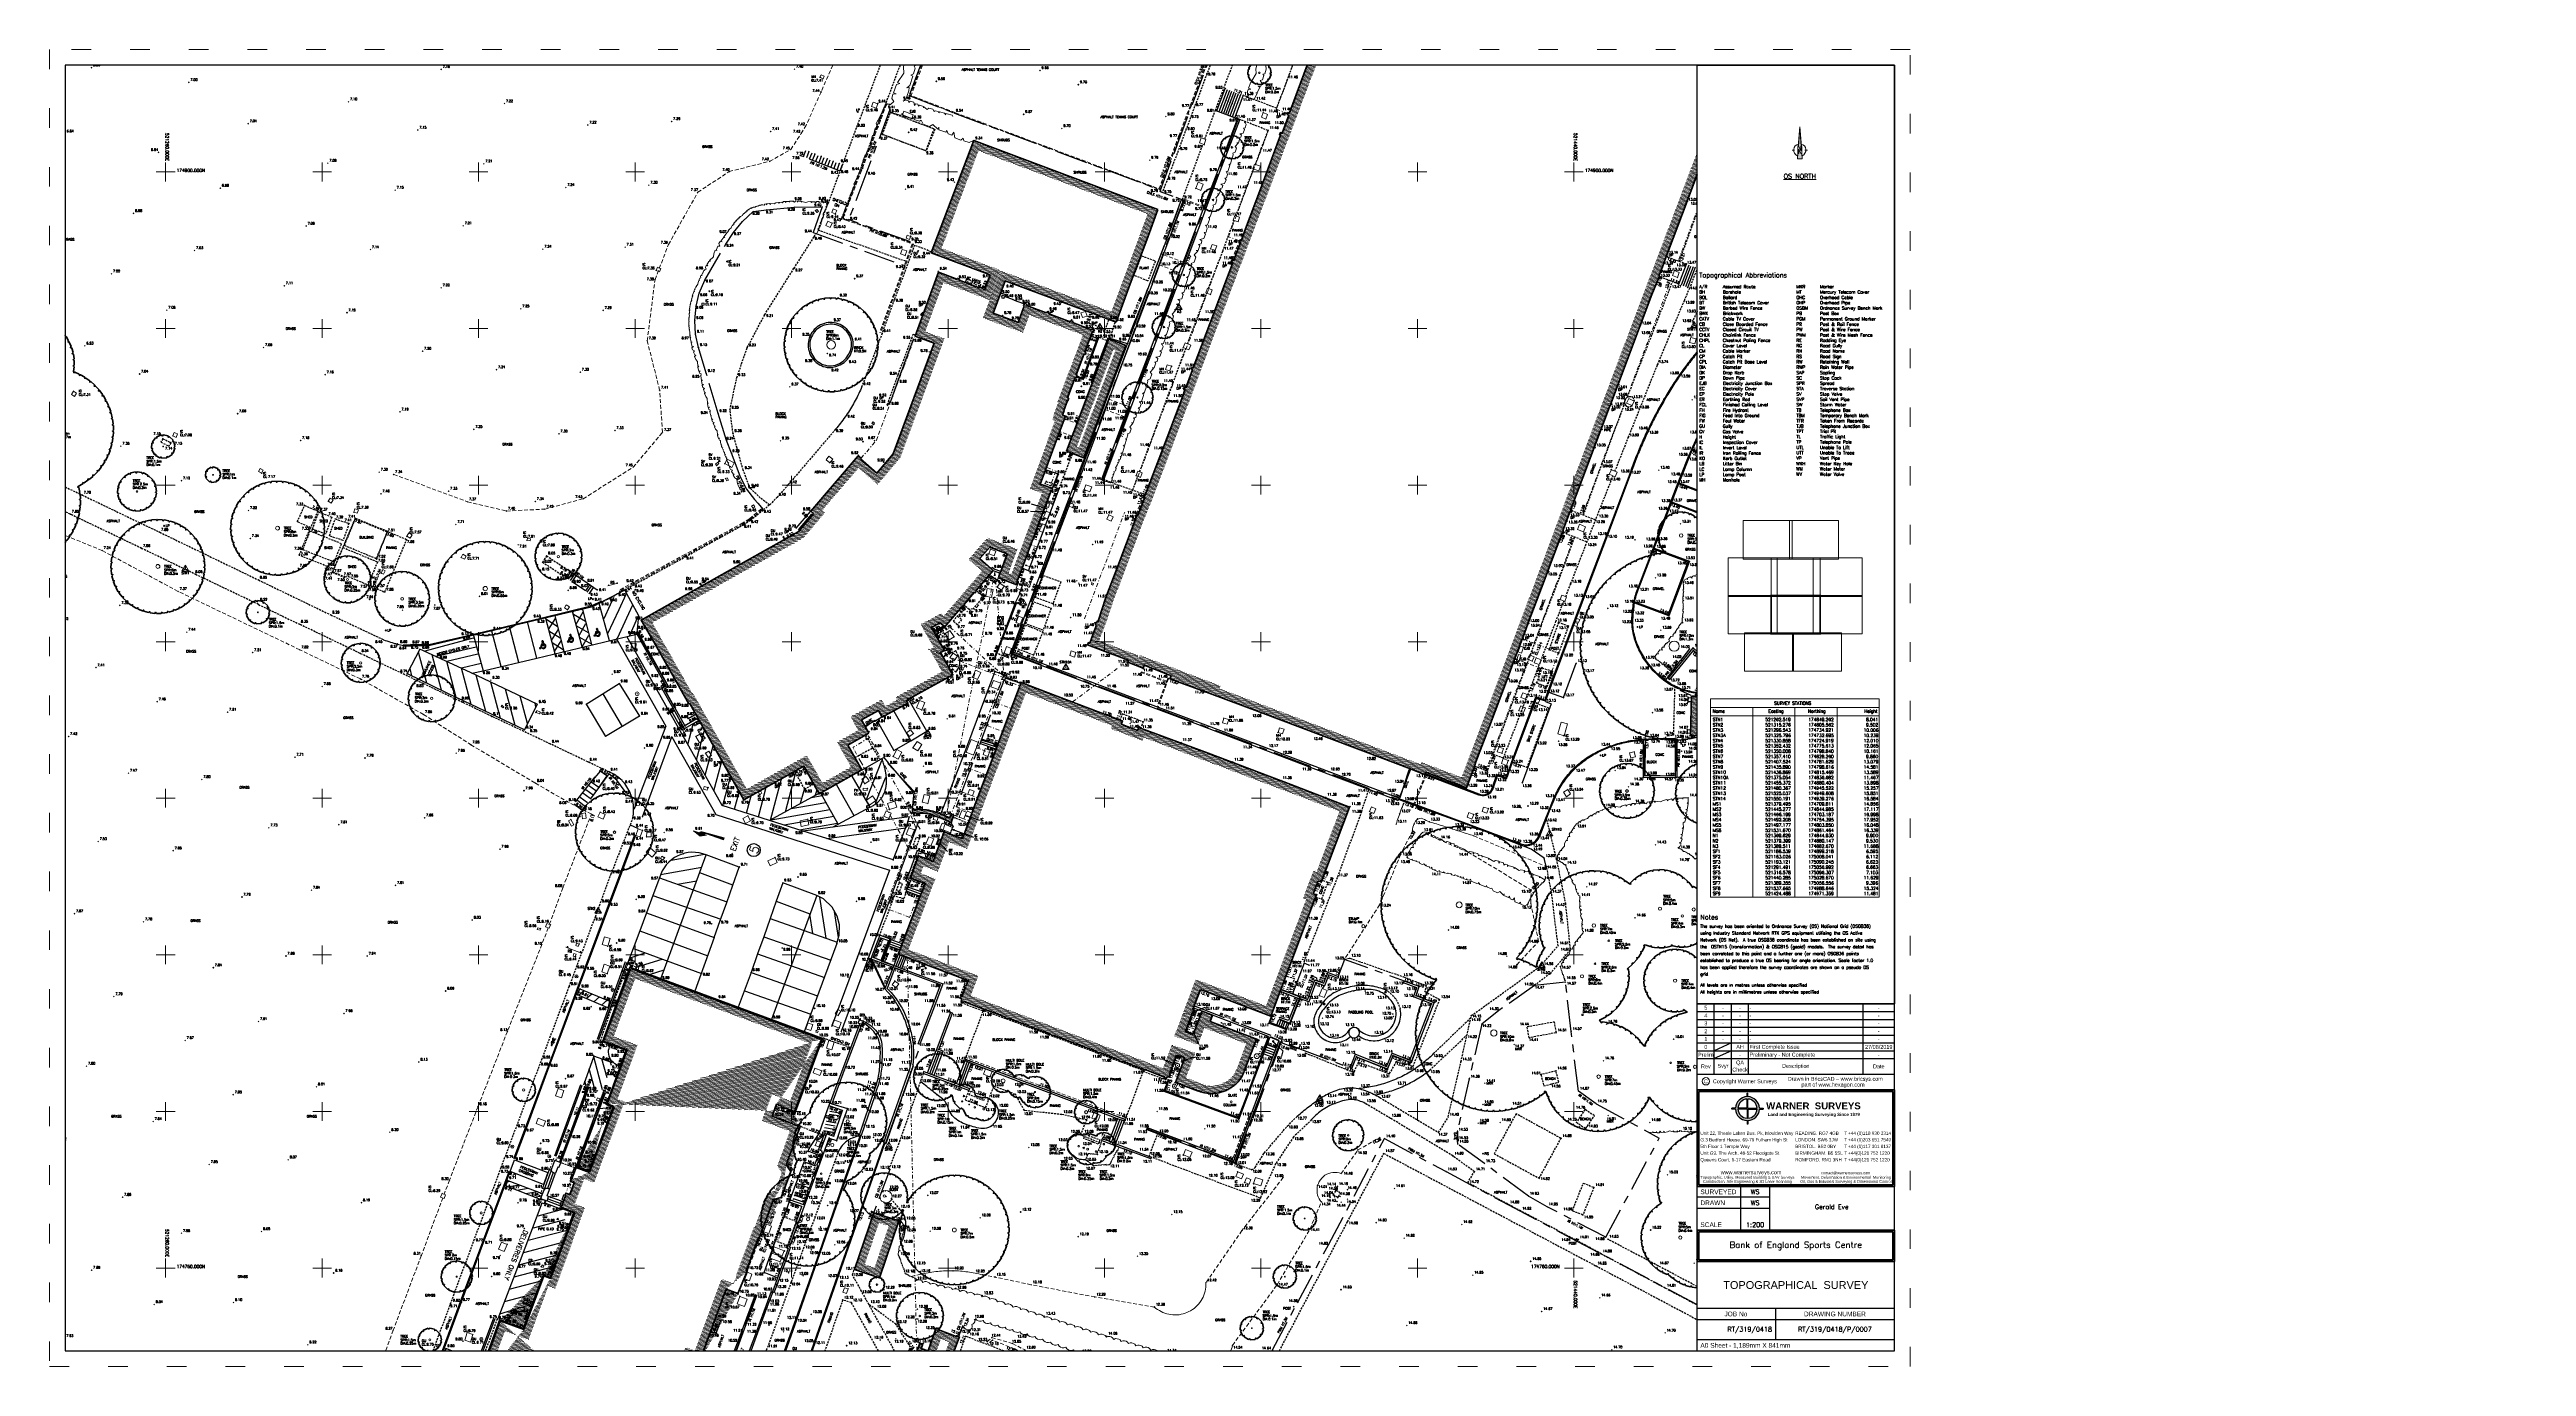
# Paper-space layout 'RT3190418P0007' of a CAD drawing. Extents: x -2 to 315, y -2 to 166.
# The model-space entities are those that its viewports show. They can reach past a viewport. Long polylines and large blocks are cut down to what shows.
import ezdxf
from ezdxf.enums import TextEntityAlignment as Align
from ezdxf.lldxf.tags import DXFTag

# ---------------------------------------------------------------- set-up
doc = ezdxf.new("R2010")
doc.units = 0
doc.header["$PDMODE"] = 3
doc.header["$PDSIZE"] = 0.05
for name, pattern in [('Centre', [7, 4, -1, 1, -1]), ('CUT', [10, 2.5, -5, 2.5]), ('DASHDOT', [1, 0.5, -0.25, 0, -0.25]), ('DASHED', [0.75, 0.5, -0.25]), ('HIDDEN', [0.375, 0.25, -0.125])]:
    doc.linetypes.add(name, pattern=pattern)
doc.layers.get('0').update_dxf_attribs({"linetype": 'CONTINUOUS', "lineweight": 18})
for name, color, linetype, lineweight in [('I031G_SURVEY-GRID', 7, 'CONTINUOUS', 18), ('I031T_SURVEY-GRID-TXT', 7, 'CONTINUOUS', 13), ('I042T_SURVEY-STA', 1, 'CONTINUOUS', 13), ('I277G_CANOPY', 30, 'DASHDOT', 18), ('I901G_TITLE-BOLD', 1, 'CONTINUOUS', 35), ('I901G_TITLE-BORDER', 7, 'CONTINUOUS', 25), ('I901G_TITLE-CUT', 1, 'CUT', 18), ('I901G_TITLE-NORTH', 1, 'CONTINUOUS', 18), ('I901G_TITLE-SHEET', 7, 'CONTINUOUS', 18), ('I901T_TITLE-NORTH-TXT', 1, 'CONTINUOUS', 18), ('I901T_TITLE-NOTES', 7, 'CONTINUOUS', 18), ('I901T_TITLE-TXT', 7, 'CONTINUOUS', 25), ('I904G_HATCHING', 62, 'CONTINUOUS', 18), ('I910T_TXT-GEN-S', 7, 'CONTINUOUS', 13), ('I917G_BUILDING', 3, 'CONTINUOUS', 50), ('I923G_SURVEY-POINT', 7, 'CONTINUOUS', 18), ('I923T_SURVEY-LEVEL', 7, 'CONTINUOUS', 13), ('I941G_TREE', 72, 'CONTINUOUS', 18), ('I941G_TREE-VEG', 6, 'CONTINUOUS', 35), ('I941T_TREE-TXT', 82, 'CONTINUOUS', 13), ('I952G_KERB', 5, 'CONTINUOUS', 25), ('I960G_COVER', 1, 'CONTINUOUS', 18), ('I960T_COVER-TXT', 1, 'CONTINUOUS', 13), ('I963G_SW', 200, 'DASHED', 18), ('I969G_OHC', 241, 'DASHDOT', 18), ('I976G_ST-FURN', 220, 'CONTINUOUS', 18), ('I976T_ST-FURN-TXT', 220, 'CONTINUOUS', 13), ('I991G_SLOPE', 21, 'DASHED', 18), ('I995G_VEGETATION', 102, 'CONTINUOUS', 18), ('Viewports', 7, 'CONTINUOUS', 18)]:
    doc.layers.add(name, color=color, linetype=linetype, lineweight=lineweight)
for name, color, linetype in [('I218G_PLINTH', 140, 'CONTINUOUS'), ('I240G_STAIR', 10, 'CONTINUOUS'), ('I280G_BLDG-FRAME', 7, 'HIDDEN'), ('I900G_GEN-DETAIL', 1, 'CONTINUOUS'), ('I940G_SURFACE', 200, 'HIDDEN'), ('I971G_FENCE', 5, 'Centre'), ('I972G_WALL', 10, 'CONTINUOUS'), ('I973G_GATE', 20, 'CONTINUOUS'), ('I997G_ROAD_MARKING', 7, 'CONTINUOUS')]:
    doc.layers.add(name, color=color, linetype=linetype)
doc.layers.get('Viewports').off()
doc.layers.get('Viewports').freeze()
doc.styles.add('ARIAL', font='arial.ttf')
doc.styles.add('COMPLEX', font='complex.shx')
doc.styles.add('ddd', font='arialbd.ttf')
doc.styles.add('MONOTXT', font='simplex.shx')
doc.styles.get("Standard").update_dxf_attribs({"font": 'simplex.shx'})
tags = doc.linetypes.add('TV_B2', pattern='A,0.4,-0.091104,["TV(B2)",Standard,S=0.15,R=0,X=0,Y=-0.075],-0.812988,0.4', length=1.704092).pattern_tags.tags
tags[6] = DXFTag(74, 10)
doc.dimstyles.get("Standard").update_dxf_attribs({"dimtxt": 0.18, "dimasz": 0.18, "dimexe": 0.18, "dimexo": 0.0625, "dimgap": 0.09, "dimtad": 0, "dimtih": 1, "dimtoh": 1, "dimdec": 4, "dimzin": 0, "dimdsep": 46, "dimtxsty": 'Standard', "dimcen": 0.09, "dimadec": 0, "dimazin": 0, "dimtfac": 1, "dimtdec": 4, "dimtofl": 0, "dimtmove": 0, "dimatfit": 3, "dimfxl": 1, "dimtolj": 1, "dimtzin": 0, "dimarcsym": 0})

# ---------------------------------------------------------------- blocks, each defined once
blk = doc.blocks.new('TOPO')
at = {"layer": 'I901T_TITLE-NOTES', "style": 'MONOTXT'}
for s, p in [('A/R', (1.045, 0.7266)), ('Assumed Route', (1.0601, 0.7266)), ('MKR', (1.1071, 0.7266)), ('Marker', (1.1222, 0.7266)), ('BH', (1.045, 0.7232)), ('BOL', (1.045, 0.7197)), ('BT', (1.045, 0.7163)), ('BW', (1.045, 0.7129)), ('Borehole', (1.0601, 0.7232)), ('Bollard', (1.0601, 0.7197)), ('British Telecom Cover', (1.0601, 0.7163)), ('Barbed Wire Fence', (1.0601, 0.7129)), ('OHC', (1.1071, 0.7197)), ('OHP', (1.1071, 0.7163)), ('OSBM', (1.1071, 0.7129)), ('MT', (1.1071, 0.7232)), ('Mercury Telecom Cover', (1.1222, 0.7232)), ('Overhead Cable', (1.1222, 0.7197)), ('Overhead Pipe', (1.1222, 0.7163)), ('Ordnance Survey Bench Mark', (1.1222, 0.7129)), ('BWK', (1.045, 0.7095)), ('CATV', (1.045, 0.706)), ('CB', (1.045, 0.7026)), ('CCTV', (1.045, 0.6992)), ('CHLK', (1.045, 0.6957)), ('Cable TV Cover', (1.0601, 0.706)), ('Close Boarded Fence', (1.0601, 0.7026)), ('Closed Circuit TV', (1.0601, 0.6992)), ('Chainlink Fence', (1.0601, 0.6957)), ('Brickwork', (1.0601, 0.7095)), ('PB', (1.1071, 0.7095)), ('PGM', (1.1071, 0.706)), ('PR', (1.1071, 0.7026)), ('PW', (1.1071, 0.6992)), ('PWM', (1.1071, 0.6957)), ('Post Box', (1.1222, 0.7095)), ('Permanent Ground Marker', (1.1222, 0.706)), ('Post & Rail Fence', (1.1222, 0.7026)), ('Post & Wire Fence', (1.1222, 0.6992)), ('Post & Wire Mesh Fence', (1.1222, 0.6957)), ('CHPL', (1.045, 0.6923)), ('CL', (1.045, 0.6889)), ('CM', (1.045, 0.6855)), ('CP', (1.045, 0.682)), ('Chestnut Paling Fence', (1.0601, 0.6923)), ('Cover Level', (1.0601, 0.6889)), ('Cable Marker', (1.0601, 0.6855)), ('Catch Pit', (1.0601, 0.682)), ('Catch Pit Base Level', (1.0601, 0.6786)), ('RE', (1.1071, 0.6923)), ('RG', (1.1071, 0.6889)), ('RN', (1.1071, 0.6855)), ('RS', (1.1071, 0.682)), ('Rodding Eye', (1.1222, 0.6923)), ('Road Gully', (1.1222, 0.6889)), ('Road Name', (1.1222, 0.6855)), ('Road Sign', (1.1222, 0.682)), ('Retaining Wall', (1.1222, 0.6786)), ('CPL', (1.045, 0.6786)), ('DIA', (1.045, 0.6752)), ('DK', (1.045, 0.6717)), ('DP', (1.045, 0.6683)), ('EJB', (1.045, 0.6649)), ('Diameter', (1.0601, 0.6752)), ('Drop Kerb', (1.0601, 0.6717)), ('Down Pipe', (1.0601, 0.6683)), ('Electricity Junction Box', (1.0601, 0.6649)), ('SAP', (1.1071, 0.6717)), ('SC', (1.1071, 0.6683)), ('SPR', (1.1071, 0.6649)), ('RW', (1.1071, 0.6786)), ('RWP', (1.1071, 0.6752)), ('Rain Water Pipe', (1.1222, 0.6752)), ('Sapling', (1.1222, 0.6717)), ('Stop Cock', (1.1222, 0.6683)), ('Spread', (1.1222, 0.6649)), ('EC', (1.045, 0.6615)), ('EP', (1.045, 0.658)), ('ER', (1.045, 0.6546)), ('FCL', (1.045, 0.6512)), ('FH', (1.045, 0.6477)), ('Electricity Cover', (1.0601, 0.6615)), ('Electricity Pole', (1.0601, 0.658)), ('Earthing Rod', (1.0601, 0.6546)), ('Finished Ceiling Level', (1.0601, 0.6512)), ('Fire Hydrant', (1.0601, 0.6477)), ('TB', (1.1071, 0.6477)), ('STA', (1.1071, 0.6615)), ('SV', (1.1071, 0.658)), ('SVP', (1.1071, 0.6546)), ('SW', (1.1071, 0.6512)), ('Traverse Station', (1.1222, 0.6615)), ('Telephone Box', (1.1222, 0.6477)), ('Stop Valve', (1.1222, 0.658)), ('Soil Vent Pipe', (1.1222, 0.6546)), ('Storm Water', (1.1222, 0.6512)), ('FIG', (1.045, 0.6443)), ('FW', (1.045, 0.6409)), ('GU', (1.045, 0.6375)), ('GV', (1.045, 0.634)), ('Gully', (1.0601, 0.6375)), ('Gas Valve', (1.0601, 0.634)), ('Feed Into Ground', (1.0601, 0.6443)), ('Foul Water', (1.0601, 0.6409)), ('TBM', (1.1071, 0.6443)), ('TFR', (1.1071, 0.6409)), ('TJB', (1.1071, 0.6375)), ('TPT', (1.1071, 0.6342)), ('Temporary Bench Mark', (1.1222, 0.6443)), ('Taken From Records', (1.1222, 0.6409)), ('Telephone Junction Box', (1.1222, 0.6375)), ('Trial Pit', (1.1222, 0.6342)), ('H', (1.045, 0.6306)), ('IC', (1.045, 0.6272)), ('IL', (1.045, 0.6237)), ('IR', (1.045, 0.6203)), ('KO', (1.045, 0.6169)), ('Height', (1.0601, 0.6306)), ('Inspection Cover', (1.0601, 0.6272)), ('Invert Level', (1.0601, 0.6237)), ('Iron Railing Fence', (1.0601, 0.6203)), ('Kerb Outlet', (1.0601, 0.6169)), ('TL', (1.1071, 0.6308)), ('TP', (1.1071, 0.6274)), ('VP', (1.1071, 0.6171)), ('UTL', (1.1071, 0.6239)), ('UTT', (1.1071, 0.6205)), ('Traffic Light', (1.1222, 0.6308)), ('Telephone Pole', (1.1222, 0.6274)), ('Vent Pipe', (1.1222, 0.6171)), ('Unable To Lift', (1.1222, 0.6239)), ('Unable To Trace', (1.1222, 0.6205)), ('LB', (1.045, 0.6135)), ('LC', (1.045, 0.61)), ('LP', (1.045, 0.6066)), ('MH', (1.045, 0.6032)), ('Litter Bin', (1.0601, 0.6135)), ('Lamp Column', (1.0601, 0.61)), ('Lamp Post', (1.0601, 0.6066)), ('Manhole', (1.0601, 0.6032)), ('WKH', (1.1071, 0.6136)), ('WM', (1.1071, 0.6102)), ('WV', (1.1071, 0.6068)), ('Water Key Hole', (1.1222, 0.6136)), ('Water Meter', (1.1222, 0.6102)), ('Water Valve', (1.1222, 0.6068))]:
    blk.add_text(s, height=0.002, dxfattribs=at).set_placement(p)
at = {"layer": 'I901T_TITLE-TXT', "style": 'COMPLEX'}
blk.add_text('Topographical Abbreviations', height=0.003, dxfattribs=at).set_placement((1.045, 0.7335))
blk = doc.blocks.new('logo1')
at = {"layer": 'I901T_TITLE-TXT', "color": 1}
for p, q in [((0.9187, 0.1747), (0.9187, 0.177)), ((0.9187, 0.177), (0.9192, 0.177)), ((0.9192, 0.1747), (0.9192, 0.177)), ((0.9113, 0.1674), (0.909, 0.1674)), ((0.909, 0.1668), (0.909, 0.1674)), ((0.9113, 0.1668), (0.909, 0.1668)), ((0.9187, 0.1674), (0.9128, 0.1674)), ((0.9187, 0.1668), (0.9128, 0.1668)), ((0.9187, 0.1674), (0.9187, 0.1732)), ((0.9187, 0.1668), (0.9187, 0.161)), ((0.9187, 0.1595), (0.9187, 0.1572)), ((0.9192, 0.1674), (0.9192, 0.1732)), ((0.9192, 0.1674), (0.9251, 0.1674)), ((0.9192, 0.1668), (0.9192, 0.161)), ((0.9192, 0.1668), (0.9251, 0.1668)), ((0.9192, 0.1595), (0.9192, 0.1572)), ((0.9266, 0.1674), (0.9289, 0.1674)), ((0.9266, 0.1668), (0.9289, 0.1668)), ((0.9289, 0.1674), (0.9289, 0.1668)), ((0.9192, 0.1572), (0.9187, 0.1572))]:
    blk.add_line(p, q, dxfattribs=at)
for radius, start, end in [(0.00764, 92.1041, 177.8959), (0.00764, 2.1041, 87.8959), (0.00764, 182.1041, 267.8959), (0.00613, 92.6242, 177.3758), (0.00613, 182.6242, 267.3758), (0.00613, 2.6242, 87.3758), (0.00613, 272.6242, 357.3758), (0.00764, 272.1041, 357.8959)]:
    blk.add_arc((0.9189, 0.1671), radius, start, end, dxfattribs=at)
blk = doc.blocks.new('NORTH')
at = {"layer": 'I901G_TITLE-NORTH'}
h = blk.add_hatch(color=256, dxfattribs=at)
h.paths.add_polyline_path([(-0.0009, 0.0022), (-0.0006, 0.0022), (0.0006, -0.0003), (0.0006, 0.0022), (0.0007, 0.0022), (0.0009, 0.0025), (0, 0.0143)])
h.paths.add_polyline_path([(-0.0015, -0.0056), (0.0015, -0.0056), (0.0012, -0.0022), (0.0006, -0.0022), (-0.0006, 0.0003), (-0.0006, -0.0022), (-0.0012, -0.0022)])
for p, q in [((-0.0049, 0), (-0.0033, 0)), ((-0.001, 0.0022), (0, 0.0149)), ((-0.0009, 0.0022), (0, 0.0143)), ((0, 0.0149), (0.001, 0.0022)), ((0, 0.0143), (0.0009, 0.0022)), ((0.0033, 0), (0.0049, 0)), ((-0.0015, -0.0057), (-0.0013, -0.0022)), ((-0.0015, -0.0056), (-0.0012, -0.0022)), ((-0.0015, -0.0056), (0.0015, -0.0056)), ((-0.0015, -0.0057), (0.0016, -0.0057)), ((0.0012, -0.0022), (0.0015, -0.0056)), ((0.0013, -0.0022), (0.0016, -0.0057))]:
    blk.add_line(p, q, dxfattribs=at)
for start, end in [(102.2743, 249.1198), (290.8802, 77.7257)]:
    blk.add_arc((0, 0), 0.00392, start, end, dxfattribs=at)
at = {"layer": 'I901T_TITLE-NORTH-TXT'}
for p, q in [((-0.0013, 0.0022), (-0.0006, 0.0022)), ((-0.0013, 0.0022), (-0.0013, -0.0022)), ((-0.0009, 0.0022), (-0.0006, 0.0022)), ((-0.0006, 0.0022), (0.0006, -0.0005)), ((-0.0006, 0.0022), (0.0006, -0.0003)), ((-0.0006, 0.0005), (-0.0006, -0.0022)), ((-0.0006, 0.0005), (0.0006, -0.0022)), ((-0.0006, 0.0003), (-0.0006, -0.0022)), ((-0.0006, 0.0003), (0.0006, -0.0022)), ((0.0006, 0.0022), (0.0006, -0.0005)), ((0.0006, 0.0022), (0.0013, 0.0022)), ((0.0006, 0.0022), (0.0006, -0.0003)), ((0.0006, 0.0022), (0.0009, 0.0022)), ((0.0007, 0.0022), (0.0009, 0.0025)), ((0.0007, 0.0022), (0.0009, 0.0024)), ((0.0008, 0.0022), (0.0009, 0.0023)), ((0.0013, 0.0022), (0.0013, -0.0022)), ((-0.0013, -0.0022), (-0.0006, -0.0022)), ((-0.0012, -0.0022), (-0.0006, -0.0022)), ((0.0006, -0.0022), (0.0013, -0.0022)), ((0.0006, -0.0022), (0.0012, -0.0022))]:
    blk.add_line(p, q, dxfattribs=at)
blk = doc.blocks.new('PT_STATION')
at = {"color": 0, "linetype": 'Continuous', "flags": 128}
for points in [[(0, 0.5), (-0.433, -0.25)], [(-0.433, -0.25), (0, 0), (0, 0.5)], [(0.433, -0.25), (0, 0.5)], [(0, 0), (0.433, -0.25)], [(-0.433, -0.25), (0.433, -0.25)]]:
    blk.add_lwpolyline(points, dxfattribs=at)
blk = doc.blocks.new('HER Vegitation')
at = {"color": 0, "linetype": 'ByBlock'}
blk.add_polyline3d([(0, 0, 0), (0.005, 0.0072, 0), (0.0165, 0.0097, 0), (0.0206, 0.0053, 0), (0.0225, 0.0112, 0), (0.0359, 0.0137, 0), (0.0437, 0.0047, 0), (0.044, 0.0119, 0), (0.0525, 0.014, 0), (0.0581, 0.0087, 0), (0.0587, 0.0131, 0), (0.0737, 0.0159, 0), (0.0762, 0.0112, 0), (0.0759, 0.0159, 0), (0.0906, 0.0128, 0), (0.094, 0.0197, 0), (0.1084, 0.0228, 0), (0.1159, 0.0175, 0), (0.1181, 0.0209, 0), (0.1293, 0.0237, 0), (0.134, 0.0206, 0), (0.1337, 0.0247, 0), (0.1518, 0.0287, 0), (0.1584, 0.0259, 0), (0.1559, 0.029, 0), (0.1618, 0.0315, 0), (0.1797, 0.035, 0), (0.1837, 0.0319, 0)], dxfattribs=at)
blk = doc.blocks.new('BUSH-C')
at = {"color": 0, "linetype": 'ByBlock'}
blk.add_polyline3d([(-0.22, 0.4, 0), (-0.26, 0.46, 0), (-0.18, 0.51, 0), (-0.07, 0.46, 0), (-0.02, 0.51, 0), (0.19, 0.48, 0), (0.18, 0.41, 0), (0.22, 0.47, 0), (0.39, 0.34, 0), (0.37, 0.3, 0), (0.42, 0.31, 0), (0.53, 0.12, 0), (0.49, 0.09, 0), (0.54, 0.05, 0), (0.49, -0.17, 0), (0.46, -0.17, 0), (0.48, -0.21, 0), (0.41, -0.37, 0), (0.36, -0.36, 0), (0.37, -0.39, 0), (0.2, -0.53, 0), (0.15, -0.49, 0), (0.14, -0.54, 0), (-0.17, -0.53, 0), (-0.16, -0.45, 0), (-0.18, -0.49, 0), (-0.37, -0.39, 0), (-0.36, -0.36, 0), (-0.4, -0.38, 0), (-0.5, -0.19, 0), (-0.46, -0.16, 0), (-0.51, -0.15, 0), (-0.52, 0.1, 0), (-0.47, 0.11, 0), (-0.5, 0.14, 0), (-0.44, 0.3, 0), (-0.38, 0.3, 0), (-0.41, 0.32, 0), (-0.29, 0.44, 0), (-0.23, 0.4, 0)], close=True, dxfattribs=at)
blk = doc.blocks.new('HEL Vegitation')
at = {"color": 0, "linetype": 'ByBlock'}
blk.add_polyline3d([(0, 0, 0), (0.092, -0.011, 0), (0.093, 0.01, 0), (0.1, -0.008, 0), (0.182, -0.015, 0), (0.184, 0.011, 0), (0.197, -0.02, 0), (0.239, -0.021, 0), (0.268, 0.013, 0), (0.287, -0.013, 0), (0.346, -0.006, 0), (0.36, 0.011, 0), (0.371, -0.014, 0), (0.436, -0.006, 0), (0.483, 0.015, 0), (0.575, -0.005, 0), (0.575, 0.015, 0), (0.593, -0.009, 0), (0.665, -0.008, 0), (0.666, 0.017, 0), (0.679, -0.008, 0), (0.714, -0.005, 0), (0.731, 0.02, 0), (0.765, 0.004, 0)], dxfattribs=at)
blk = doc.blocks.new('Road Sign')
at = {"color": 0, "linetype": 'ByBlock'}
blk.add_polyline3d([(1.02, 0.04, 0), (-0.08, 0.04, 0)], dxfattribs=at)
for centre in [(0, 0), (0.92, 0)]:
    blk.add_circle(centre, 0.035, dxfattribs=at)

msp = doc.modelspace()

# ---------------------------------------------------------------- hatches: boundary and pattern name
msp.add_hatch(color=256).paths.add_polyline_path([(521328.73, 174815.67), (521331.39, 174814.96), (521331.3, 174814.67), (521329, 174815.49), (521328.87, 174815.51), (521328.79, 174815.52), (521328.68, 174815.52), (521328.63, 174815.52), (521328.58, 174815.5), (521328.56, 174815.48), (521329.14, 174815.3), (521328.3, 174815.14), (521327.47, 174815.82), (521328.22, 174815.59), (521328.26, 174815.65), (521328.32, 174815.69), (521328.39, 174815.71), (521328.45, 174815.71), (521328.56, 174815.7)])
at = {"layer": 'I904G_HATCHING'}
h = msp.add_hatch(dxfattribs=at)
h.set_pattern_fill('ANSI31', color=256, scale=0.05, angle=325, style=0)
h.paths.add_polyline_path([(521444.65, 174870.13), (521444.77, 174870.49), (521444.74, 174870.5), (521448.45, 174880.37), (521449.94, 174884.33), (521450.83, 174886.53), (521450.85, 174886.52), (521450.93, 174886.78), (521450.89, 174886.8), (521451.3, 174887.88), (521451.76, 174889.09), (521452.09, 174889.95), (521456.94, 174902.78), (521456.97, 174902.77), (521457.05, 174902.98), (521457.02, 174902.99), (521457.91, 174905.37), (521457.94, 174905.36), (521458.02, 174905.55), (521457.98, 174905.56), (521458.28, 174906.37), (521462.96, 174918.78), (521466.07, 174927.19), (521464.08, 174927.95), (521468.77, 174940.43, 0.955868), (521469.47, 174942.33), (521471.15, 174946.74), (521474.22, 174954.82), (521476.21, 174954.07), (521476.51, 174954.89), (521477.01, 174956.19), (521478.2, 174959.33), (521484.14, 174975), (521479.85, 174976.62), (521476.93, 174977.67), (521452.97, 174986.68), (521435.92, 174993.1), (521428.13, 174972.42), (521429.78, 174971.79), (521430.02, 174971.69), (521433.18, 174970.51), (521434.9, 174969.87), (521438.34, 174968.56), (521441.76, 174967.26), (521445.16, 174965.98), (521448.6, 174964.68), (521455.49, 174962.09), (521455.48, 174962.05), (521458.89, 174960.79), (521462.31, 174959.52), (521465.74, 174958.18), (521469.25, 174956.85), (521468.58, 174955.06), (521467.26, 174951.62), (521465.97, 174948.19), (521464.69, 174944.77), (521463.39, 174941.34), (521462.08, 174937.94), (521459.64, 174931.42), (521459.53, 174931.16), (521458.96, 174929.76), (521455.45, 174931.08), (521445.43, 174934.86), (521445.46, 174934.96), (521438.39, 174937.63), (521438.32, 174937.52), (521426.62, 174941.94), (521417.77, 174945.27), (521416.32, 174941.55), (521415.79, 174940.15), (521415.69, 174939.88), (521414.83, 174937.57), (521414.72, 174937.25), (521412.88, 174932.3), (521410.97, 174927.23), (521411.01, 174927.22), (521410.31, 174925.26), (521409.79, 174923.82), (521409.59, 174923.89), (521409.49, 174923.62), (521409.7, 174923.55), (521409.18, 174922.19), (521408.78, 174921.26), (521408.62, 174921.3), (521408.53, 174921.03), (521408.66, 174920.98), (521406.04, 174913.96), (521403.64, 174907.54), (521403.46, 174907.61), (521403.36, 174907.32), (521403.55, 174907.24), (521403.12, 174906.1), (521402.69, 174904.96), (521402.49, 174905.03), (521402.38, 174904.75), (521402.51, 174904.7), (521400.2, 174898.47), (521397.78, 174892.06), (521397.49, 174891.28), (521397.36, 174891.33), (521397.24, 174891.05), (521397.38, 174890.99), (521396.52, 174888.72), (521396.37, 174888.77), (521396.27, 174888.45), (521396.4, 174888.4), (521395.13, 174885.03), (521394.06, 174882.19), (521391.34, 174874.99), (521391.21, 174875.04), (521391.1, 174874.76), (521391.24, 174874.71), (521390.38, 174872.42), (521390.23, 174872.47), (521390.13, 174872.21), (521390.28, 174872.15), (521389.99, 174871.37), (521387.52, 174864.85), (521385.21, 174858.71), (521385.07, 174858.75), (521384.96, 174858.47), (521385.14, 174858.41), (521384.27, 174856.1), (521384.09, 174856.17), (521383.99, 174855.89), (521384.05, 174855.87), (521381.59, 174849.29), (521380.19, 174845.64), (521379.18, 174842.62), (521379.09, 174842.65), (521379, 174842.44), (521378.92, 174842.47), (521378.82, 174842.2), (521378.98, 174842.13), (521378.56, 174841.01), (521378.11, 174839.83), (521377.94, 174839.89), (521377.84, 174839.61), (521383.07, 174837.63), (521382.98, 174837.37), (521384.93, 174836.6), (521385.08, 174836.98), (521386.17, 174836.56), (521388.51, 174835.67), (521388.35, 174835.27), (521393.37, 174833.44), (521399.89, 174830.98), (521407.69, 174828.05), (521413.36, 174825.91), (521419.13, 174823.74), (521420.92, 174823.05), (521421.05, 174823.32), (521426.28, 174821.35), (521427.35, 174824.2), (521427.32, 174824.21), (521427.48, 174824.65), (521431.5, 174835.31), (521432.25, 174837.31), (521433.39, 174840.32), (521433.43, 174840.3), (521433.5, 174840.49), (521433.46, 174840.51), (521434.17, 174842.39), (521436.19, 174847.76), (521438.54, 174854), (521438.59, 174853.98), (521438.66, 174854.17), (521438.6, 174854.19), (521439.18, 174855.77), (521439.47, 174856.56), (521439.54, 174856.53), (521439.62, 174856.78), (521439.58, 174856.8), (521442.59, 174864.82), (521444.41, 174869.65), (521444.6, 174870.15)])
h.paths.add_polyline_path([(521438.72, 174857.38), (521435.25, 174848.11), (521431.73, 174838.75), (521425.66, 174822.65), (521420.51, 174824.59), (521420.39, 174824.33), (521413.72, 174826.84), (521400.24, 174831.92), (521394.66, 174834.02), (521394.79, 174834.36), (521384.51, 174838.26), (521384.37, 174837.9), (521384.23, 174837.95), (521384.32, 174838.23), (521379.29, 174840.13), (521380.23, 174842.61), (521381.14, 174845.31), (521382.53, 174848.93), (521384.99, 174855.52), (521386.14, 174858.35), (521388.46, 174864.49), (521390.93, 174871.02), (521392.33, 174874.77), (521412.22, 174927.38), (521413.82, 174931.96), (521415.65, 174936.9), (521416.72, 174939.79), (521418.35, 174943.98), (521426.26, 174941), (521426.26, 174941), (521437.97, 174936.59), (521445.07, 174933.93), (521459.59, 174928.44), (521463.02, 174937.59), (521465.62, 174944.41), (521466.91, 174947.84), (521469.52, 174954.71), (521470.53, 174957.43), (521466.09, 174959.11), (521462.66, 174960.45), (521459.24, 174961.73), (521455.84, 174963.02), (521448.95, 174965.62), (521445.51, 174966.92), (521442.11, 174968.2), (521438.7, 174969.49), (521429.42, 174973.02), (521436.5, 174991.81), (521452.62, 174985.74), (521482.84, 174974.38), (521475.62, 174955.36), (521473.64, 174956.11), (521470.21, 174947.1), (521468.54, 174942.69), (521467.83, 174940.78), (521462.79, 174927.37), (521464.79, 174926.61), (521462.02, 174919.13), (521457.34, 174906.72), (521456, 174903.13), (521451.15, 174890.3), (521449, 174884.68), (521444.77, 174873.43), (521443.66, 174870.5)], flags=16)
h = msp.add_hatch(dxfattribs=at)
h.set_pattern_fill('ANSI31', color=256, scale=0.05, angle=325, style=0)
h.paths.add_polyline_path([(521365.76, 174881.95), (521367.31, 174886.1), (521374.75, 174883.33), (521378.53, 174881.93), (521381.47, 174880.83), (521383.28, 174885.72), (521385.4, 174891.33), (521386.8, 174895.22), (521363.29, 174904), (521357.86, 174889.66), (521365.37, 174886.86), (521364.67, 174884.95), (521364.51, 174885.01), (521364.55, 174885.13), (521364.04, 174885.33), (521363.99, 174885.21), (521361.42, 174886.18), (521361.46, 174886.3), (521361.19, 174886.4), (521361.14, 174886.29), (521358.8, 174887.18), (521355.78, 174879.01), (521358.23, 174878.11), (521352.97, 174863.98), (521350.89, 174861.52), (521348.81, 174863.34), (521348.89, 174863.43), (521348.53, 174863.72), (521342.48, 174856.65), (521342.82, 174856.35), (521340.84, 174854.03), (521331.14, 174848.59), (521320.77, 174842.77), (521322.23, 174840.3), (521326.89, 174832.05), (521326.98, 174832.1), (521328.1, 174830.1), (521333.88, 174819.8), (521341.55, 174824.11), (521343.55, 174820.58), (521349, 174823.62), (521347.2, 174826.8), (521349.88, 174828.3), (521348.92, 174830.03), (521351.1, 174831.22), (521351.59, 174830.34), (521353.21, 174831.25), (521354.85, 174832.16), (521354.67, 174832.5), (521357.73, 174834.19), (521360.63, 174835.78), (521359.86, 174837.16), (521359.05, 174838.6), (521359.56, 174838.88), (521357.9, 174841.82), (521358.97, 174842.39), (521359.58, 174841.89), (521360.53, 174843), (521361.86, 174844.54), (521361.95, 174844.47), (521362.09, 174844.65), (521362.01, 174844.71), (521363.35, 174846.28), (521363.43, 174846.21), (521363.57, 174846.38), (521363.49, 174846.45), (521365.78, 174849.11), (521364.06, 174850.62), (521365.33, 174852.07), (521367.56, 174851.23), (521366.43, 174848.17), (521368.78, 174847.27), (521368.86, 174847.49), (521368.77, 174847.53), (521369.44, 174849.32), (521370.24, 174851.44), (521371.88, 174855.81), (521373.22, 174859.39), (521373.32, 174859.35), (521373.4, 174859.55), (521371.79, 174860.14), (521373.01, 174863.47), (521374.66, 174867.91), (521375, 174868.81), (521374.64, 174868.94), (521374.84, 174869.51), (521374.78, 174869.53), (521375.25, 174870.8), (521375.31, 174870.77), (521375.43, 174871.09), (521375.28, 174871.15), (521376.27, 174873.75), (521376.41, 174873.7), (521376.53, 174874.02), (521376.38, 174874.08), (521377.37, 174876.69), (521377.5, 174876.64), (521377.62, 174876.96), (521377.48, 174877.01), (521378.45, 174879.61), (521378.59, 174879.56), (521378.71, 174879.89), (521378.39, 174880), (521378.33, 174879.85), (521375.93, 174880.75), (521375.98, 174880.9), (521375.65, 174881.02), (521375.6, 174880.87), (521372.88, 174881.88), (521372.93, 174882.02), (521372.62, 174882.15), (521372.56, 174882), (521370.04, 174882.93), (521370.1, 174883.09), (521369.79, 174883.2), (521369.66, 174882.88), (521369.75, 174882.85), (521368.98, 174880.77)])
h.paths.add_polyline_path([(521365.27, 174883.66), (521366.65, 174887.45), (521359.15, 174890.24), (521363.87, 174902.72), (521385.53, 174894.63), (521380.88, 174882.12), (521366.72, 174887.38), (521364.47, 174881.35), (521369.57, 174879.49), (521370.4, 174881.73), (521377.27, 174879.18), (521373.99, 174870.57), (521374.08, 174870.53), (521373.49, 174868.95), (521373.57, 174868.92), (521373.36, 174868.33), (521373.69, 174868.22), (521370.5, 174859.54), (521372.02, 174858.99), (521368.1, 174848.6), (521367.71, 174848.75), (521368.85, 174851.82), (521365.04, 174853.25), (521362.65, 174850.53), (521364.38, 174849.01), (521359.46, 174843.28), (521359.09, 174843.59), (521356.52, 174842.22), (521358.19, 174839.26), (521357.69, 174838.99), (521359.26, 174836.18), (521353.32, 174832.9), (521353.5, 174832.56), (521351.98, 174831.71), (521351.5, 174832.58), (521347.57, 174830.43), (521348.52, 174828.69), (521345.84, 174827.18), (521347.63, 174824), (521343.93, 174821.94), (521341.93, 174825.46), (521334.27, 174821.17), (521327.36, 174833.46), (521327.27, 174833.41), (521322.18, 174842.41), (521341.49, 174853.24), (521344.23, 174856.47), (521343.89, 174856.76), (521348.56, 174862.22), (521351, 174860.1), (521353.85, 174863.47), (521359.52, 174878.71), (521357.06, 174879.61), (521359.39, 174885.88)], flags=16)
h = msp.add_hatch(dxfattribs=at)
h.set_pattern_fill('ANSI31', color=256, scale=0.05, angle=325, style=0)
h.paths.add_polyline_path([(521382.74, 174877.85), (521380.54, 174878.67), (521378.46, 174873.13), (521375.15, 174864.32), (521377.34, 174863.49)])
h.paths.add_polyline_path([(521381.12, 174877.38), (521381.45, 174877.26), (521376.76, 174864.78), (521376.44, 174864.9), (521379.4, 174872.77), (521379.4, 174872.77)], flags=16)
h = msp.add_hatch(dxfattribs=at)
h.set_pattern_fill('ANSI31', color=256, scale=0.05, angle=325, style=0)
h.paths.add_polyline_path([(521460.03, 174832.92), (521455.03, 174833.06), (521454.89, 174828.05), (521459.89, 174827.91)])
h.paths.add_polyline_path([(521456, 174832.03), (521459, 174831.95), (521458.92, 174828.94), (521455.92, 174829.02)], flags=16)
h = msp.add_hatch(dxfattribs=at)
h.set_pattern_fill('ANSI31', color=256, scale=0.05, angle=325, style=0)
h.paths.add_polyline_path([(521460.03, 174832.92), (521455.03, 174833.06), (521454.89, 174828.05), (521459.89, 174827.91)])
h.paths.add_polyline_path([(521456, 174832.03), (521459, 174831.95), (521458.92, 174828.94), (521455.92, 174829.02)], flags=16)
h = msp.add_hatch(dxfattribs=at)
h.set_pattern_fill('ANSI31', color=256, scale=0.05, angle=325, style=0)
edge = h.paths.add_edge_path()
edge.add_line((521360.44, 174817.98), (521360.24, 174817.48))
edge.add_line((521360.24, 174817.48), (521359.7, 174817.72))
edge.add_spline(control_points=[(521359.7, 174817.72), (521359.08, 174817.99), (521357.73, 174818.57), (521356.26, 174818.58), (521355.46, 174818.58)], knot_values=[0, 0, 0, 0, 2.019516, 4.362498, 4.362498, 4.362498, 4.362498], degree=3, periodic=0)
edge.add_line((521355.46, 174818.58), (521355.47, 174818.13))
edge.add_line((521355.47, 174818.13), (521356.14, 174818.11))
edge.add_spline(control_points=[(521356.14, 174818.11), (521356.48, 174818.11), (521357.17, 174818.1), (521358.28, 174817.79), (521359.02, 174817.48), (521359.43, 174817.31)], knot_values=[0, 0, 0, 0, 0.997107, 2.081143, 3.411994, 3.411994, 3.411994, 3.411994], degree=3, periodic=0)
edge.add_line((521359.43, 174817.31), (521360.4, 174816.91))
edge.add_line((521360.4, 174816.91), (521360.74, 174817.87))
edge.add_line((521360.74, 174817.87), (521360.44, 174817.98))
h = msp.add_hatch(dxfattribs=at)
h.set_pattern_fill('ANSI31', color=256, scale=0.05, angle=325, style=0)
h.paths.add_polyline_path([(521319.99, 174796.98), (521317.25, 174789.57), (521320.27, 174788.47), (521317.73, 174781.57), (521318.6, 174781.24), (521314.76, 174770.93), (521313.47, 174771.42), (521312.26, 174768.18), (521313.57, 174767.71), (521309.76, 174757.38), (521308.91, 174757.71), (521306.36, 174750.85), (521303.34, 174751.95), (521300.6, 174744.53), (521323.15, 174736.17), (521325.91, 174743.6), (521323.62, 174744.45), (521324.93, 174748.05), (521325.71, 174747.76), (521326.47, 174749.85), (521327.66, 174749.41), (521331.04, 174758.58), (521332.59, 174758), (521333, 174759), (521332.93, 174759.02), (521335.24, 174765.26), (521335.33, 174765.22), (521336.92, 174769.56), (521337.92, 174769.84), (521338.78, 174772.18), (521338.2, 174773.06), (521339.83, 174777.47), (521336.23, 174778.81), (521337.47, 174782.22), (521339.84, 174781.33), (521342.56, 174788.65)])
edge = h.paths.add_edge_path()
edge.add_line((521318.99, 174787.88), (521316.45, 174780.98))
edge.add_line((521315.96, 174788.97), (521318.99, 174787.88))
edge.add_line((521319.4, 174798.27), (521315.96, 174788.97))
edge.add_line((521328.27, 174794.99), (521319.4, 174798.27))
edge.add_line((521343.83, 174789.25), (521328.27, 174794.99))
edge.add_line((521340.39, 174779.94), (521343.84, 174789.22))
edge.add_line((521338.06, 174780.93), (521338.68, 174780.7))
edge.add_line((521337.51, 174779.4), (521338.06, 174780.93))
edge.add_line((521338.64, 174780.61), (521338.68, 174780.7))
edge.add_line((521338.64, 174780.61), (521340.39, 174779.94))
edge.add_line((521340.69, 174778.22), (521337.51, 174779.4))
edge.add_line((521341.04, 174778.22), (521340.73, 174778.33))
edge.add_line((521340.73, 174778.33), (521340.69, 174778.22))
edge.add_line((521341.12, 174778.07), (521341.02, 174778.11))
edge.add_line((521339.31, 174773.19), (521341.12, 174778.07))
edge.add_line((521341.02, 174778.11), (521341.04, 174778.22))
edge.add_line((521339.89, 174772.31), (521339.31, 174773.19))
edge.add_line((521338.68, 174769.02), (521339.89, 174772.31))
edge.add_line((521337.68, 174768.74), (521338.68, 174769.02))
edge.add_line((521335.92, 174763.94), (521337.68, 174768.74))
edge.add_line((521334.22, 174759.61), (521335.83, 174763.97))
edge.add_line((521335.83, 174763.97), (521335.92, 174763.94))
edge.add_line((521334.31, 174759.58), (521334.22, 174759.61))
edge.add_line((521333.15, 174756.73), (521334.31, 174759.58))
edge.add_line((521331.63, 174757.29), (521333.15, 174756.73))
edge.add_line((521328.25, 174748.13), (521331.63, 174757.29))
edge.add_line((521328.25, 174748.13), (521327.07, 174748.56))
edge.add_line((521327.07, 174748.56), (521326.31, 174746.48))
edge.add_line((521326.31, 174746.48), (521325.53, 174746.76))
edge.add_line((521325.53, 174746.76), (521324.9, 174745.04))
edge.add_line((521324.9, 174745.04), (521327.19, 174744.19))
edge.add_line((521323.74, 174734.89), (521327.19, 174744.18))
edge.add_line((521299.32, 174743.94), (521323.73, 174734.89))
edge.add_line((521302.75, 174753.24), (521299.32, 174743.94))
edge.add_line((521305.77, 174752.13), (521302.75, 174753.24))
edge.add_line((521308.32, 174759), (521305.77, 174752.13))
edge.add_line((521309.17, 174758.67), (521308.32, 174759))
edge.add_line((521312.28, 174767.11), (521309.17, 174758.67))
edge.add_line((521312.28, 174767.11), (521310.56, 174767.74))
edge.add_line((521311.11, 174769.22), (521310.56, 174767.74))
edge.add_line((521311.16, 174769.57), (521311.11, 174769.22))
edge.add_line((521311.72, 174771.08), (521312.2, 174770.9))
edge.add_line((521312.2, 174770.9), (521311.64, 174769.4))
edge.add_line((521311.64, 174769.4), (521311.16, 174769.57))
edge.add_line((521311.89, 174771.32), (521311.72, 174771.08))
edge.add_line((521312.46, 174772.86), (521311.89, 174771.32))
edge.add_line((521314.17, 174772.22), (521312.46, 174772.86))
edge.add_line((521317.31, 174780.65), (521314.17, 174772.22))
edge.add_line((521316.45, 174780.98), (521317.31, 174780.65))
h = msp.add_hatch(dxfattribs=at)
h.set_pattern_fill('ANSI31', color=256, scale=0.05, angle=325, style=0)
h.paths.add_polyline_path([(521353.73, 174766.01), (521350.53, 174767.06), (521348.05, 174759.83), (521351.24, 174758.76)])
h.paths.add_polyline_path([(521350.62, 174760.02), (521349.32, 174760.46), (521351.16, 174765.8), (521352.45, 174765.37)], flags=16)
h = msp.add_hatch(dxfattribs=at)
h.set_pattern_fill('ANSI31', color=256, scale=0.05, angle=325, style=0)
h.paths.add_polyline_path([(521370.92, 174744.96), (521360.56, 174748.75), (521361.46, 174751.25), (521361.22, 174751.34), (521361.18, 174751.23), (521358.7, 174752.16), (521358.74, 174752.27), (521358.5, 174752.35), (521357.46, 174749.41), (521356.57, 174749.73), (521356.77, 174750.28), (521356.41, 174750.41), (521354.1, 174744.04), (521343.72, 174747.78), (521341.3, 174741.04), (521352, 174737.17), (521352.31, 174737.97), (521355.88, 174736.67), (521355.58, 174735.85), (521366.2, 174732)])
h.paths.add_polyline_path([(521359.29, 174748.15), (521369.63, 174744.37), (521365.61, 174733.28), (521356.86, 174736.44), (521357.16, 174737.27), (521351.73, 174739.24), (521351.42, 174738.44), (521342.58, 174741.64), (521344.33, 174746.5), (521354.7, 174742.76), (521356.81, 174748.58), (521358.07, 174748.13), (521359.07, 174750.95), (521360.14, 174750.55)], flags=16)
at = {"layer": 'I997G_ROAD_MARKING'}
h = msp.add_hatch(dxfattribs=at)
h.set_pattern_fill('INSULATION', color=2, scale=0.3, angle=285, style=0)
h.paths.add_polyline_path([(521314.41, 174839.64), (521313.27, 174844.11), (521312.02, 174843.86), (521313.23, 174839.33)])
h = msp.add_hatch(dxfattribs=at)
h.set_pattern_fill('INSULATION', color=2, scale=0.3, angle=283, style=0)
h.paths.add_polyline_path([(521309.73, 174843.3), (521308.55, 174843.02), (521309.76, 174838.5), (521310.88, 174838.77)])
h = msp.add_hatch(color=2, dxfattribs=at)
h.paths.add_polyline_path([(521311.34, 174839.98), (521311.52, 174839.95), (521311.58, 174840.28), (521311.91, 174840.36), (521311.83, 174840.85, 0.693543), (521311.65, 174840.88, 0.696716), (521311.76, 174840.74), (521311.79, 174840.57), (521311.55, 174840.51), (521311.57, 174840.43), (521311.8, 174840.49), (521311.81, 174840.42), (521311.51, 174840.34), (521311.45, 174840.03), (521311.35, 174840.05)])
h.paths.add_polyline_path([(521311.6, 174840.18), (521311.58, 174840.05, 1.367716), (521311.91, 174840.57), (521311.93, 174840.47, -1.518743), (521311.6, 174840.18)])
h = msp.add_hatch(color=2, dxfattribs=at)
h.paths.add_polyline_path([(521314.73, 174840.73), (521314.92, 174840.7), (521314.98, 174841.03), (521315.31, 174841.11), (521315.23, 174841.6, 0.693543), (521315.05, 174841.64, 0.696716), (521315.16, 174841.49), (521315.19, 174841.32), (521314.94, 174841.26), (521314.96, 174841.18), (521315.2, 174841.24), (521315.21, 174841.17), (521314.9, 174841.1), (521314.85, 174840.78), (521314.74, 174840.8)])
h.paths.add_polyline_path([(521315, 174840.93), (521314.98, 174840.8, 1.367716), (521315.31, 174841.32), (521315.33, 174841.22, -1.518743), (521315, 174840.93)])
h = msp.add_hatch(dxfattribs=at)
h.set_pattern_fill('ANSI31', color=2, scale=0.5, angle=240, style=0)
h.paths.add_polyline_path([(521307.49, 174832.01), (521298.95, 174836.07), (521292.51, 174839.05), (521290.89, 174835.92), (521297.33, 174832.8), (521305.87, 174828.75)])
h.paths.add_polyline_path([(521292.9, 174835.27), (521294.17, 174837.74), (521293.77, 174837.95), (521292.5, 174835.48)], flags=9)
h.paths.add_polyline_path([(521293.73, 174835.47), (521294.53, 174837.1), (521294.12, 174837.3), (521293.33, 174835.66)], flags=9)
h = msp.add_hatch(color=2, dxfattribs=at)
h.paths.add_polyline_path([(521307.79, 174839.15), (521307.97, 174839.12), (521308.03, 174839.45), (521308.36, 174839.53), (521308.28, 174840.02, 0.693543), (521308.1, 174840.06, 0.696716), (521308.21, 174839.91), (521308.24, 174839.74), (521308, 174839.68), (521308.02, 174839.6), (521308.25, 174839.66), (521308.26, 174839.59), (521307.96, 174839.52), (521307.9, 174839.2), (521307.8, 174839.22)])
h.paths.add_polyline_path([(521308.05, 174839.35), (521308.03, 174839.22, 1.367716), (521308.36, 174839.74), (521308.38, 174839.64, -1.518743), (521308.05, 174839.35)])
h = msp.add_hatch(dxfattribs=at)
h.set_pattern_fill('ANSI31', color=2, scale=0.5, angle=30, style=0)
h.paths.add_polyline_path([(521328.18, 174829.89), (521325.79, 174828.55), (521331.14, 174819.09), (521337.2, 174817.17), (521343.5, 174820.66), (521342.83, 174821.83), (521341.64, 174821.16), (521340.37, 174823.43), (521333.87, 174819.79)])
h = msp.add_hatch(dxfattribs=at)
h.set_pattern_fill('ANSI31', color=2, scale=0.3, angle=325, style=0)
h.paths.add_polyline_path([(521345.97, 174816.69), (521343.67, 174820.72), (521337.21, 174817.17), (521341.47, 174815.82)])
h = msp.add_hatch(dxfattribs=at)
h.set_pattern_fill('ANSI31', color=2, scale=0.5, angle=325, style=0)
h.paths.add_polyline_path([(521329.1, 174812.77, 0.449522), (521323.12, 174809.85), (521327.46, 174808.29)])
h = msp.add_hatch(dxfattribs=at)
h.set_pattern_fill('ANSI31', color=2, scale=0.5, angle=233.777, style=0)
h.set_pattern_definition([(278.77698622, (357700.2985, 699742.9781), (1.5689099797, 0.2422348564), [])])
h.paths.add_polyline_path([(521345.84, 174801.61, 0.399166), (521343.21, 174807.57), (521341.58, 174803.11)])
h = msp.add_hatch(dxfattribs=at)
h.set_pattern_fill('ANSI31', color=2, scale=0.3, angle=355, style=0)
h.paths.add_polyline_path([(521316.75, 174794.08), (521312.96, 174795.67), (521312.62, 174794.89), (521316.52, 174793.24)])
h = msp.add_hatch(dxfattribs=at)
h.set_pattern_fill('ANSI31', color=2, scale=0.3, angle=240, style=0)
h.paths.add_polyline_path([(521317.1, 174786.22), (521314.74, 174787.08), (521313.4, 174783.37), (521315.76, 174782.5)])
h = msp.add_hatch(dxfattribs=at)
h.set_pattern_fill('ANSI31', color=2, scale=0.2, angle=325, style=0)
h.paths.add_polyline_path([(521303.48, 174770.49), (521307.92, 174768.76), (521308.12, 174769.53), (521303.72, 174771.18)])
h = msp.add_hatch(dxfattribs=at)
h.set_pattern_fill('ANSI31', color=2, scale=0.2, angle=325, style=0)
h.paths.add_polyline_path([(521295.82, 174749.72), (521295.53, 174749.02), (521299.59, 174747.43), (521299.88, 174748.13)])

# ---------------------------------------------------------------- linework, layer by layer
msp.add_lwpolyline([(521328.73, 174815.67), (521331.39, 174814.96), (521331.3, 174814.67), (521329, 174815.49), (521328.87, 174815.51), (521328.79, 174815.52), (521328.68, 174815.52), (521328.63, 174815.52), (521328.58, 174815.5), (521328.56, 174815.48), (521329.14, 174815.3), (521328.3, 174815.14), (521327.47, 174815.82), (521328.22, 174815.59), (521328.26, 174815.65), (521328.32, 174815.69), (521328.39, 174815.71), (521328.45, 174815.71), (521328.56, 174815.7)], close=True)
at = {"layer": 'I031G_SURVEY-GRID'}
for p, q in [((521260, 174901.2), (521260, 174898.8)), ((521280, 174901.2), (521280, 174898.8)), ((521300, 174901.2), (521300, 174898.8)), ((521320, 174901.2), (521320, 174898.8)), ((521340, 174901.2), (521340, 174898.8)), ((521360, 174901.2), (521360, 174898.8)), ((521380, 174901.2), (521380, 174898.8)), ((521400, 174901.2), (521400, 174898.8)), ((521420, 174901.2), (521420, 174898.8)), ((521440, 174901.2), (521440, 174898.8)), ((521258.8, 174900), (521261.2, 174900)), ((521278.8, 174900), (521281.2, 174900)), ((521298.8, 174900), (521301.2, 174900)), ((521318.8, 174900), (521321.2, 174900)), ((521338.8, 174900), (521341.2, 174900)), ((521358.8, 174900), (521361.2, 174900)), ((521378.8, 174900), (521381.2, 174900)), ((521398.8, 174900), (521401.2, 174900)), ((521418.8, 174900), (521421.2, 174900)), ((521438.8, 174900), (521441.2, 174900)), ((521258.8, 174880), (521261.2, 174880)), ((521260, 174881.2), (521260, 174878.8)), ((521278.8, 174880), (521281.2, 174880)), ((521280, 174881.2), (521280, 174878.8)), ((521298.8, 174880), (521301.2, 174880)), ((521300, 174881.2), (521300, 174878.8)), ((521318.8, 174880), (521321.2, 174880)), ((521320, 174881.2), (521320, 174878.8)), ((521338.8, 174880), (521341.2, 174880)), ((521340, 174881.2), (521340, 174878.8)), ((521358.8, 174880), (521361.2, 174880)), ((521360, 174881.2), (521360, 174878.8)), ((521378.8, 174880), (521381.2, 174880)), ((521380, 174881.2), (521380, 174878.8)), ((521398.8, 174880), (521401.2, 174880)), ((521400, 174881.2), (521400, 174878.8)), ((521418.8, 174880), (521421.2, 174880)), ((521420, 174881.2), (521420, 174878.8)), ((521438.8, 174880), (521441.2, 174880)), ((521440, 174881.2), (521440, 174878.8)), ((521258.8, 174860), (521261.2, 174860)), ((521260, 174861.2), (521260, 174858.8)), ((521278.8, 174860), (521281.2, 174860)), ((521280, 174861.2), (521280, 174858.8)), ((521298.8, 174860), (521301.2, 174860)), ((521300, 174861.2), (521300, 174858.8)), ((521318.8, 174860), (521321.2, 174860)), ((521320, 174861.2), (521320, 174858.8)), ((521338.8, 174860), (521341.2, 174860)), ((521340, 174861.2), (521340, 174858.8)), ((521358.8, 174860), (521361.2, 174860)), ((521360, 174861.2), (521360, 174858.8)), ((521378.8, 174860), (521381.2, 174860)), ((521380, 174861.2), (521380, 174858.8)), ((521398.8, 174860), (521401.2, 174860)), ((521400, 174861.2), (521400, 174858.8)), ((521418.8, 174860), (521421.2, 174860)), ((521420, 174861.2), (521420, 174858.8)), ((521438.8, 174860), (521441.2, 174860)), ((521440, 174861.2), (521440, 174858.8)), ((521260, 174841.2), (521260, 174838.8)), ((521280, 174841.2), (521280, 174838.8)), ((521300, 174841.2), (521300, 174838.8)), ((521320, 174841.2), (521320, 174838.8)), ((521340, 174841.2), (521340, 174838.8)), ((521360, 174841.2), (521360, 174838.8)), ((521380, 174841.2), (521380, 174838.8)), ((521400, 174841.2), (521400, 174838.8)), ((521420, 174841.2), (521420, 174838.8)), ((521440, 174841.2), (521440, 174838.8)), ((521258.8, 174840), (521261.2, 174840)), ((521278.8, 174840), (521281.2, 174840)), ((521298.8, 174840), (521301.2, 174840)), ((521318.8, 174840), (521321.2, 174840)), ((521338.8, 174840), (521341.2, 174840)), ((521358.8, 174840), (521361.2, 174840)), ((521378.8, 174840), (521381.2, 174840)), ((521398.8, 174840), (521401.2, 174840)), ((521418.8, 174840), (521421.2, 174840)), ((521438.8, 174840), (521441.2, 174840)), ((521258.8, 174820), (521261.2, 174820)), ((521260, 174821.2), (521260, 174818.8)), ((521278.8, 174820), (521281.2, 174820)), ((521280, 174821.2), (521280, 174818.8)), ((521298.8, 174820), (521301.2, 174820)), ((521300, 174821.2), (521300, 174818.8)), ((521318.8, 174820), (521321.2, 174820)), ((521320, 174821.2), (521320, 174818.8)), ((521338.8, 174820), (521341.2, 174820)), ((521340, 174821.2), (521340, 174818.8)), ((521358.8, 174820), (521361.2, 174820)), ((521360, 174821.2), (521360, 174818.8)), ((521378.8, 174820), (521381.2, 174820)), ((521380, 174821.2), (521380, 174818.8)), ((521398.8, 174820), (521401.2, 174820)), ((521400, 174821.2), (521400, 174818.8)), ((521418.8, 174820), (521421.2, 174820)), ((521420, 174821.2), (521420, 174818.8)), ((521438.8, 174820), (521441.2, 174820)), ((521440, 174821.2), (521440, 174818.8)), ((521258.8, 174800), (521261.2, 174800)), ((521260, 174801.2), (521260, 174798.8)), ((521278.8, 174800), (521281.2, 174800)), ((521280, 174801.2), (521280, 174798.8)), ((521298.8, 174800), (521301.2, 174800)), ((521300, 174801.2), (521300, 174798.8)), ((521318.8, 174800), (521321.2, 174800)), ((521320, 174801.2), (521320, 174798.8)), ((521338.8, 174800), (521341.2, 174800)), ((521340, 174801.2), (521340, 174798.8)), ((521358.8, 174800), (521361.2, 174800)), ((521360, 174801.2), (521360, 174798.8)), ((521378.8, 174800), (521381.2, 174800)), ((521380, 174801.2), (521380, 174798.8)), ((521398.8, 174800), (521401.2, 174800)), ((521400, 174801.2), (521400, 174798.8)), ((521418.8, 174800), (521421.2, 174800)), ((521420, 174801.2), (521420, 174798.8)), ((521438.8, 174800), (521441.2, 174800)), ((521440, 174801.2), (521440, 174798.8)), ((521260, 174781.2), (521260, 174778.8)), ((521280, 174781.2), (521280, 174778.8)), ((521300, 174781.2), (521300, 174778.8)), ((521320, 174781.2), (521320, 174778.8)), ((521340, 174781.2), (521340, 174778.8)), ((521360, 174781.2), (521360, 174778.8)), ((521380, 174781.2), (521380, 174778.8)), ((521400, 174781.2), (521400, 174778.8)), ((521420, 174781.2), (521420, 174778.8)), ((521440, 174781.2), (521440, 174778.8)), ((521258.8, 174780), (521261.2, 174780)), ((521278.8, 174780), (521281.2, 174780)), ((521298.8, 174780), (521301.2, 174780)), ((521318.8, 174780), (521321.2, 174780)), ((521338.8, 174780), (521341.2, 174780)), ((521358.8, 174780), (521361.2, 174780)), ((521378.8, 174780), (521381.2, 174780)), ((521398.8, 174780), (521401.2, 174780)), ((521418.8, 174780), (521421.2, 174780)), ((521438.8, 174780), (521441.2, 174780)), ((521258.8, 174760), (521261.2, 174760)), ((521260, 174761.2), (521260, 174758.8)), ((521278.8, 174760), (521281.2, 174760)), ((521280, 174761.2), (521280, 174758.8)), ((521298.8, 174760), (521301.2, 174760)), ((521300, 174761.2), (521300, 174758.8)), ((521318.8, 174760), (521321.2, 174760)), ((521320, 174761.2), (521320, 174758.8)), ((521338.8, 174760), (521341.2, 174760)), ((521340, 174761.2), (521340, 174758.8)), ((521358.8, 174760), (521361.2, 174760)), ((521360, 174761.2), (521360, 174758.8)), ((521378.8, 174760), (521381.2, 174760)), ((521380, 174761.2), (521380, 174758.8)), ((521398.8, 174760), (521401.2, 174760)), ((521400, 174761.2), (521400, 174758.8)), ((521418.8, 174760), (521421.2, 174760)), ((521420, 174761.2), (521420, 174758.8)), ((521438.8, 174760), (521441.2, 174760)), ((521440, 174761.2), (521440, 174758.8))]:
    msp.add_line(p, q, dxfattribs=at)
at = {"layer": 'I218G_PLINTH'}
for p, q in [((521356.06, 174813.31, 9.95), (521354.63, 174809.46, 10.03)), ((521358.3, 174812.5, 10.08), (521356.06, 174813.31, 9.95)), ((521354.63, 174809.46, 10.03), (521355.13, 174809.25, 10.04)), ((521309.3, 174772.5, 9.78), (521309.35, 174772.69, 9.79)), ((521309.31, 174772.47, 9.96), (521309.3, 174772.5, 9.78)), ((521309.37, 174772.31, 9.96), (521309.31, 174772.47, 9.96)), ((521309.35, 174772.69, 9.79), (521309.74, 174773.73, 9.77)), ((521309.5, 174772.2, 9.96), (521309.37, 174772.31, 9.96)), ((521309.52, 174772.19, 10.11), (521309.5, 174772.2, 9.96)), ((521309.8, 174772.09, 10.12), (521309.52, 174772.19, 10.11)), ((521310.32, 174773.52, 9.78), (521309.74, 174773.73, 9.77)), ((521310.13, 174772.88, 10.26), (521309.81, 174772.1, 10.26)), ((521310.34, 174773.52, 10.25), (521310.32, 174773.52, 9.78)), ((521310.52, 174773.44, 10.25), (521310.34, 174773.52, 10.25)), ((521311.93, 174772, 10.26), (521311.71, 174771.41, 10.27)), ((521311.71, 174771.41, 10.27), (521311.81, 174771.37, 10.26)), ((521312.12, 174771.93, 10.26), (521311.93, 174772, 10.26)), ((521312.19, 174772.13, 10.27), (521312, 174772.2, 10.27)), ((521308.75, 174769.2, 10.26), (521309.07, 174770.04, 10.27)), ((521310.39, 174767.95, 9.96), (521310.49, 174768.22, 9.96)), ((521310.4, 174767.94, 9.81), (521310.39, 174767.95, 9.96)), ((521310.49, 174767.9, 9.81), (521310.4, 174767.94, 9.81)), ((521310.4, 174767.66, 9.81), (521310.49, 174767.9, 9.81)), ((521310.49, 174768.22, 9.96), (521310.5, 174768.24, 10.11)), ((521310.5, 174768.24, 10.11), (521310.58, 174768.49, 10.12)), ((521310.58, 174768.49, 10.12), (521310.61, 174768.55, 10.26)), ((521310.61, 174768.55, 10.26), (521310.83, 174768.46, 10.27)), ((521310.7, 174768.75, 10.26), (521310.91, 174769.33, 10.27)), ((521310.7, 174768.75, 10.26), (521310.91, 174768.66, 10.27)), ((521311.05, 174769.27, 10.3), (521310.91, 174769.33, 10.27)), ((521311.06, 174769.45, 10.27), (521311.05, 174769.27, 10.27)), ((521311.15, 174769.6, 10.27), (521311.06, 174769.45, 10.27)), ((521312.12, 174767.04, 9.82), (521310.4, 174767.66, 9.81))]:
    msp.add_line(p, q, dxfattribs=at)
for points in [[(521315.82, 174788.91, 9.65), (521319.33, 174798.41, 9.63)], [(521323.13, 174797.02, 9.69), (521319.33, 174798.41, 9.63)], [(521343.98, 174789.3, 10.06), (521337.44, 174791.73, 9.98), (521330.48, 174794.29, 9.84), (521323.13, 174797.02, 9.69)], [(521343.99, 174789.31, 10.06), (521337.44, 174791.73, 9.98)], [(521315.82, 174788.91, 9.65), (521316.85, 174788.53, 9.74), (521316.87, 174788.52, 9.9), (521318.83, 174787.81, 9.92), (521318.11, 174785.82, 9.9), (521318.1, 174785.8, 9.73), (521316.31, 174780.91, 9.67), (521317.14, 174780.56, 9.61)], [(521339.58, 174780.25, 10.19), (521339.55, 174780.14, 10.19), (521340.47, 174779.81, 10.17), (521341.94, 174783.78, 10.04), (521343.98, 174789.3, 10.06)], [(521317.14, 174780.56, 9.68), (521314.11, 174772.38, 9.79), (521312.68, 174772.9, 9.75), (521312.66, 174772.91, 10.26), (521312.4, 174773.01, 10.24), (521312.31, 174772.8, 10.26), (521312.3, 174772.75, 10.27), (521312.21, 174772.78, 10.26), (521312, 174772.2, 10.27)], [(521310.27, 174772.83, 10.26), (521310.13, 174772.88, 10.26)], [(521310.27, 174772.83, 10.26), (521310.52, 174773.44, 10.25)], [(521311.73, 174771.26, 10.27), (521311.71, 174771.08, 10.27)], [(521311.71, 174771.08, 10.27), (521312.2, 174770.89, 10.27)], [(521311.81, 174771.37, 10.26), (521311.73, 174771.26, 10.27)], [(521309.07, 174770.04, 10.12), (521308.92, 174770.11, 10.12), (521308.79, 174770.15, 10.12), (521308.77, 174770.15, 9.97), (521308.59, 174770.14, 9.96), (521308.42, 174770.07, 9.96), (521308.41, 174770.07, 9.8), (521308.33, 174769.95, 9.81), (521307.93, 174768.86, 9.78)], [(521307.93, 174768.86, 9.78), (521308.71, 174768.56, 9.81)], [(521308.84, 174768.83, 10.11), (521308.83, 174768.82, 9.96), (521308.74, 174768.57, 9.96), (521308.71, 174768.56, 9.81)], [(521308.94, 174769.12, 10.27), (521308.75, 174769.2, 10.26)], [(521308.84, 174768.83, 10.11), (521308.94, 174769.12, 10.27)], [(521311.15, 174769.6, 10.27), (521311.65, 174769.41, 10.27)], [(521311.64, 174765.69, 9.77), (521310.16, 174761.71, 9.78), (521309.09, 174758.83, 9.68), (521308.25, 174759.15, 9.74), (521306.43, 174754.27, 9.81), (521306.42, 174754.22, 9.91), (521305.7, 174752.29, 9.92), (521303.75, 174753, 9.9), (521303.73, 174753.01, 9.83), (521302.67, 174753.42, 9.79), (521299.18, 174743.87, 9.86)], [(521311.64, 174765.69, 9.77), (521312.12, 174767.04, 9.82)]]:
    msp.add_polyline3d(points, dxfattribs=at)
at = {"layer": 'I240G_STAIR'}
for p, q in [((521394.37, 174907.81, 9.82), (521395.44, 174910.65, 9.83)), ((521394.65, 174907.71, 10.03), (521395.72, 174910.55, 10.03)), ((521394.95, 174907.6, 10.22), (521396.01, 174910.43, 10.22)), ((521395.23, 174907.49, 10.41), (521396.29, 174910.33, 10.42)), ((521395.5, 174907.39, 10.6), (521396.57, 174910.22, 10.61)), ((521395.77, 174907.29, 10.8), (521396.84, 174910.12, 10.81)), ((521396.06, 174907.18, 11), (521397.12, 174910.01, 11)), ((521396.35, 174907.07, 11.2), (521397.42, 174909.89, 11.21)), ((521311.73, 174848.94, 8.36), (521311.22, 174848.15, 8.36)), ((521311.47, 174847.98, 8.55), (521311.98, 174848.77, 8.54)), ((521312.22, 174848.58, 8.72), (521311.71, 174847.81, 8.73)), ((521311.96, 174847.63, 8.9), (521312.46, 174848.4, 8.9)), ((521313.65, 174846.49, 9.07), (521311.96, 174847.63, 8.9)), ((521314.16, 174847.27, 9.08), (521313.65, 174846.49, 9.07)), ((521313.89, 174846.33, 9.26), (521314.42, 174847.11, 9.25)), ((521314.65, 174846.94, 9.42), (521314.14, 174846.16, 9.43)), ((521365.65, 174849.49, 9.85), (521365.52, 174849.34, 9.85)), ((521454.59, 174832.37, 14.04), (521454.63, 174832.85, 14.04)), ((521454.59, 174832.37, 14.04), (521454.9, 174832.34, 14.06)), ((521454.63, 174832.85, 14.04), (521454.93, 174832.81, 14.07)), ((521315, 174820.96, 9.22), (521314.04, 174821.64, 9.22)), ((521315.52, 174823.48, 9.43), (521314.4, 174822.11, 9.42)), ((521314.4, 174822.11, 9.42), (521315.37, 174821.4, 9.44)), ((521316.41, 174822.85, 9.44), (521315.52, 174823.48, 9.43)), ((521312.26, 174819.24, 8.2), (521313.2, 174818.53, 8.21)), ((521313.55, 174819, 8.44), (521312.62, 174819.7, 8.44)), ((521312.97, 174820.16, 8.62), (521313.93, 174819.47, 8.62)), ((521314.27, 174819.97, 8.81), (521313.33, 174820.65, 8.82)), ((521313.7, 174821.14, 9.02), (521314.65, 174820.44, 9.02))]:
    msp.add_line(p, q, dxfattribs=at)
for points in [[(521397.71, 174909.79, 11.39), (521396.65, 174906.97, 11.4)], [(521341.54, 174901.98, 7.72), (521341.83, 174902.75, 7.71)], [(521342.21, 174902.6, 7.86), (521341.93, 174901.82, 7.86)], [(521342.31, 174901.67, 7.99), (521342.62, 174902.43, 8.01)], [(521342.98, 174902.29, 8.15), (521342.69, 174901.53, 8.13)], [(521343.1, 174901.37, 8.29), (521343.39, 174902.11, 8.3)], [(521343.78, 174901.99, 8.46), (521343.49, 174901.22, 8.44)], [(521343.88, 174901.07, 8.61), (521344.18, 174901.85, 8.62)], [(521344.57, 174901.68, 8.79), (521344.27, 174900.93, 8.77)], [(521344.65, 174900.76, 8.93), (521344.95, 174901.53, 8.95)], [(521345.33, 174901.38, 9.12), (521345.04, 174900.61, 9.1)], [(521345.43, 174900.48, 9.26), (521345.71, 174901.22, 9.28)], [(521346.1, 174901.07, 9.45), (521345.81, 174900.32, 9.43)], [(521346.2, 174900.18, 9.46), (521346.5, 174900.94, 9.46)], [(521453.42, 174885.66, 13.47), (521454.39, 174888.21, 13.47)], [(521454.67, 174888.1, 13.61), (521453.7, 174885.55, 13.6)], [(521453.99, 174885.44, 13.75), (521454.96, 174887.98, 13.75)], [(521455.24, 174887.89, 13.89), (521454.27, 174885.34, 13.88)], [(521454.54, 174885.24, 14.03), (521455.49, 174887.77, 14.02)], [(521366.81, 174884.51, 9.5), (521367.34, 174884.33, 9.49), (521367.29, 174884.07, 9.48), (521368.31, 174883.71, 9.5)], [(521368.46, 174883.63, 9.54), (521369.66, 174883.19, 9.53)], [(521352.63, 174870.6, 9.68), (521353.67, 174873.49, 9.69), (521355.6, 174878.65, 9.68)], [(521382.92, 174878.04, 9.73), (521380.59, 174878.78, 9.51), (521380.56, 174878.71, 9.51), (521380.42, 174878.76, 9.51), (521379.2, 174875.59, 9.79), (521378.3, 174873.15, 9.9)], [(521374.19, 174859.52, 9.6), (521373.49, 174859.79, 9.59), (521374.13, 174861.39, 9.6), (521372.44, 174861.93, 9.59)], [(521340.58, 174854.49, 9.7), (521342.42, 174856.62, 9.7)], [(521370.29, 174849.04, 9.83), (521370.95, 174850.82, 9.72), (521372.68, 174855.43, 9.59), (521374.19, 174859.52, 9.6)], [(521342.5, 174856.26, 9.81), (521340.83, 174854.29, 9.81)], [(521366.73, 174848.98, 9.82), (521365.9, 174849.28, 9.86), (521365.65, 174849.49, 9.85)], [(521366.64, 174848.75, 9.82), (521365.77, 174849.06, 9.86), (521365.75, 174849.08, 9.86)], [(521369.05, 174848.29, 9.68), (521369.83, 174848, 9.7), (521369.14, 174846.25, 9.73), (521369.2, 174846.18, 9.74)], [(521370.29, 174849.04, 9.83), (521369.46, 174849.38, 9.94)], [(521359.44, 174842, 9.78), (521358.17, 174841.34, 9.66)], [(521359.6, 174841.83, 9.78), (521358.28, 174841.15, 9.66)], [(521326.29, 174828.91, 9.68), (521326, 174828.75, 9.68), (521324.54, 174831.37, 9.67), (521324.81, 174831.53, 9.68)], [(521324.81, 174831.53, 9.68), (521326.29, 174828.91, 9.68)], [(521325.09, 174831.53, 9.85), (521326.3, 174829.32, 9.85)], [(521454.99, 174833.11, 14.05), (521453.57, 174833.78, 13.71)], [(521454.85, 174828.29, 14.07), (521454.5, 174828.3, 14.08), (521454.51, 174828.77, 14.07), (521454.86, 174828.74, 14.07)], [(521366.12, 174826.27, 9.91), (521364.07, 174826.98, 9.9)], [(521366.21, 174826.51, 9.91), (521364.16, 174827.22, 9.9)], [(521316.41, 174822.85, 9.44), (521315.37, 174821.4, 9.44)], [(521358.88, 174814.01, 10.21), (521358.53, 174814.14, 10.21), (521358.77, 174814.8, 10.21), (521359.13, 174814.68, 10.21)], [(521354.74, 174808.13, 10.19), (521356.44, 174807.49, 10.2)], [(521356.54, 174807.76, 10.35), (521354.82, 174808.38, 10.33)], [(521354.93, 174808.64, 10.49), (521356.64, 174808.03, 10.5)], [(521353.82, 174800.62, 10.69), (521352.41, 174801.14, 10.68)], [(521352.52, 174801.4, 10.53), (521353.92, 174800.89, 10.53)], [(521354.02, 174801.16, 10.39), (521352.62, 174801.67, 10.38)], [(521354.12, 174801.41, 10.22), (521352.72, 174801.93, 10.23)], [(521353.62, 174800.09, 10.84), (521353.08, 174798.66, 10.84)], [(521353.89, 174799.99, 10.99), (521353.34, 174798.56, 11)], [(521353.59, 174798.47, 11.15), (521354.16, 174799.89, 11.15)], [(521354.4, 174799.8, 11.31), (521353.85, 174798.37, 11.31)], [(521354.1, 174798.27, 11.48), (521354.64, 174799.71, 11.48)], [(521401.3, 174792.13, 14.13), (521400.99, 174791.28, 14.12), (521401.99, 174790.92, 14.12), (521402.28, 174791.76, 14.11), (521403.72, 174791.22, 14.08), (521404.95, 174794.4, 14.1)], [(521403.27, 174790.42, 13.29), (521401.99, 174790.92, 14.12)], [(521402.24, 174790.82, 13.93), (521402.57, 174791.68, 13.92)], [(521402.83, 174791.58, 13.76), (521402.5, 174790.72, 13.75)], [(521402.75, 174790.62, 13.6), (521403.08, 174791.48, 13.6)], [(521403.35, 174791.38, 13.44), (521403.03, 174790.51, 13.44)], [(521403.27, 174790.42, 13.29), (521403.59, 174791.29, 13.27)], [(521318.11, 174785.83, 9.9), (521317.88, 174785.88, 9.9), (521317.64, 174785.97, 9.9), (521317.43, 174786.09, 9.9), (521317.23, 174786.23, 9.9), (521317.05, 174786.41, 9.9), (521316.9, 174786.6, 9.9), (521316.78, 174786.82, 9.9), (521316.68, 174787.06, 9.9), (521316.63, 174787.3, 9.9), (521316.6, 174787.55, 9.9), (521316.62, 174787.81, 9.9), (521316.67, 174788.05, 9.9), (521316.75, 174788.29, 9.9), (521316.87, 174788.52, 9.9)], [(521357.37, 174784.91, 12.04), (521358.49, 174787.79, 12.02)], [(521358.76, 174787.7, 11.91), (521357.65, 174784.8, 11.91)], [(521357.92, 174784.7, 11.81), (521359, 174787.61, 11.8)], [(521359.29, 174787.51, 11.68), (521358.18, 174784.61, 11.68)], [(521400.35, 174787.36, 11.57), (521401.48, 174786.95, 11.57)], [(521401.59, 174787.22, 11.34), (521400.46, 174787.63, 11.34)], [(521400.57, 174787.92, 11.19), (521401.7, 174787.51, 11.19)], [(521401.81, 174787.78, 11.04), (521400.68, 174788.21, 11.05)], [(521401.92, 174788.07, 10.89), (521400.79, 174788.49, 10.9)], [(521361.1, 174783.54, 11.69), (521362.2, 174786.49, 11.66)], [(521362.46, 174786.38, 11.79), (521361.37, 174783.44, 11.81)], [(521361.62, 174783.35, 11.94), (521362.72, 174786.27, 11.91)], [(521362.97, 174786.16, 12.05), (521361.89, 174783.25, 12.08)], [(521343.52, 174777.17, 10.28), (521344.9, 174781.07, 10.23)], [(521343.53, 174777.17, 10.44), (521344.78, 174780.7, 10.42)], [(521380.6, 174776.22, 12.06), (521381.7, 174779.09, 12.05)], [(521381.97, 174779, 11.91), (521380.88, 174776.11, 11.93)], [(521381.14, 174776.01, 11.8), (521382.25, 174778.9, 11.79)], [(521382.53, 174778.81, 11.66), (521381.42, 174775.89, 11.67)], [(521344.26, 174776.96, 10.81), (521344.11, 174776.97, 10.81), (521343.43, 174775.14, 10.81), (521343.72, 174775.06, 10.81)], [(521309.31, 174772.46, 9.81), (521309.01, 174772.57, 9.8), (521308.15, 174770.2, 9.81), (521308.42, 174770.09, 9.81)], [(521308.41, 174770.07, 9.96), (521309.31, 174772.48, 9.96)], [(521309.53, 174772.19, 10.11), (521308.79, 174770.14, 10.12)], [(521309.06, 174770.05, 10.27), (521309.82, 174772.1, 10.27)], [(521308.55, 174768.62, 9.81), (521308.45, 174768.32, 9.81), (521310.48, 174767.58, 9.81), (521310.5, 174767.63, 9.81)], [(521310.39, 174767.95, 9.96), (521308.72, 174768.56, 9.96)], [(521308.84, 174768.83, 10.11), (521310.49, 174768.23, 10.11)], [(521310.6, 174768.52, 10.26), (521308.94, 174769.12, 10.27)], [(521340.82, 174770.74, 10.79), (521342.27, 174770.25, 10.8), (521342.32, 174770.32, 10.79)], [(521338.19, 174758.75, 11.06), (521336.51, 174759.41, 11.08), (521337.95, 174763.48, 11.1), (521339.03, 174766.5, 11.09)], [(521303.75, 174753, 9.9), (521303.8, 174753.24, 9.9), (521303.89, 174753.47, 9.9), (521304.01, 174753.69, 9.9), (521304.16, 174753.89, 9.9), (521304.33, 174754.07, 9.9), (521304.53, 174754.22, 9.9), (521304.75, 174754.34, 9.9), (521304.98, 174754.42, 9.9), (521305.22, 174754.48, 9.9), (521305.47, 174754.5, 9.91), (521305.72, 174754.48, 9.91), (521305.96, 174754.43, 9.91), (521306.2, 174754.34, 9.91), (521306.42, 174754.23, 9.91)], [(521329.68, 174751.91, 10.68), (521330.38, 174751.66, 10.67), (521330.96, 174753.26, 10.67), (521330.29, 174753.52, 10.68)], [(521354.78, 174746.07, 12.31), (521353.69, 174746.46, 12.3), (521354.51, 174748.71, 12.3), (521355.6, 174748.33, 12.31)]]:
    msp.add_polyline3d(points, dxfattribs=at)
for points in [[(521415.93, 174794.86, 13.14), (521415.72, 174795.01, 13.14), (521415.51, 174795.14, 13.14), (521415.29, 174795.25, 13.14), (521415.05, 174795.35, 13.14), (521414.82, 174795.43, 13.14), (521414.58, 174795.49, 13.14), (521414.33, 174795.53, 13.14), (521414.08, 174795.56, 13.14), (521413.83, 174795.58, 13.14), (521413.58, 174795.59, 13.14), (521413.34, 174795.58, 13.14), (521413.09, 174795.57, 13.14), (521412.84, 174795.54, 13.14), (521412.6, 174795.51, 13.14), (521412.35, 174795.48, 13.14), (521412.11, 174795.44, 13.14), (521411.87, 174795.39, 13.14), (521411.63, 174795.35, 13.14), (521411.39, 174795.29, 13.14), (521411.15, 174795.23, 13.14), (521410.91, 174795.16, 13.14), (521410.67, 174795.08, 13.14), (521410.44, 174794.99, 13.14), (521410.21, 174794.9, 13.14), (521409.99, 174794.79, 13.14), (521409.77, 174794.68, 13.14), (521409.55, 174794.55, 13.13), (521409.35, 174794.42, 13.13), (521409.14, 174794.27, 13.13), (521408.95, 174794.11, 13.13), (521408.77, 174793.95, 13.13), (521408.59, 174793.77, 13.13), (521408.43, 174793.58, 13.13), (521408.27, 174793.4, 13.13), (521408.12, 174793.21, 13.13), (521407.97, 174793.03, 13.13), (521407.82, 174792.83, 13.13), (521407.69, 174792.63, 13.13), (521407.57, 174792.41, 13.13), (521407.46, 174792.19, 13.13), (521407.39, 174791.96, 13.13), (521407.34, 174791.72, 13.13), (521407.33, 174791.47, 13.13), (521407.35, 174791.22, 13.13), (521407.41, 174790.97, 13.13), (521407.5, 174790.73, 13.13), (521407.61, 174790.5, 13.13), (521407.75, 174790.28, 13.14), (521407.91, 174790.08, 13.14), (521408.1, 174789.9, 13.14), (521408.3, 174789.74, 13.14), (521408.53, 174789.61, 13.14), (521408.76, 174789.5, 13.14), (521409.01, 174789.43, 13.14), (521409.27, 174789.38, 13.14), (521409.53, 174789.37, 13.14), (521409.78, 174789.39, 13.14), (521410, 174789.44, 13.14), (521410.21, 174789.5, 13.14), (521410.41, 174789.59, 13.14), (521410.6, 174789.7, 13.14), (521410.79, 174789.82, 13.14), (521410.95, 174789.97, 13.13), (521411.1, 174790.13, 13.13), (521411.19, 174790.25, 13.14), (521411.28, 174790.38, 13.14), (521411.41, 174790.53, 13.14), (521411.56, 174790.66, 13.13), (521411.74, 174790.74, 13.13), (521411.94, 174790.76, 13.13), (521412.13, 174790.74, 13.13), (521412.31, 174790.65, 13.12), (521412.41, 174790.55, 13.12), (521412.51, 174790.44, 13.12), (521412.69, 174790.27, 13.12), (521412.9, 174790.11, 13.12), (521413.11, 174789.98, 13.12), (521413.34, 174789.87, 13.13), (521413.58, 174789.78, 13.13), (521413.82, 174789.71, 13.13), (521414.07, 174789.66, 13.13), (521414.32, 174789.64, 13.13), (521414.58, 174789.64, 13.13), (521414.83, 174789.66, 13.13), (521415.08, 174789.71, 13.13), (521415.32, 174789.77, 13.13), (521415.56, 174789.86, 13.13), (521415.8, 174789.98, 13.13), (521416.02, 174790.11, 13.13), (521416.23, 174790.27, 13.13), (521416.43, 174790.45, 13.13), (521416.61, 174790.64, 13.13), (521416.77, 174790.86, 13.13), (521416.91, 174791.08, 13.13), (521417.02, 174791.32, 13.13), (521417.12, 174791.56, 13.13), (521417.19, 174791.82, 13.13), (521417.23, 174792.08, 13.13), (521417.26, 174792.34, 13.13), (521417.26, 174792.6, 13.13), (521417.23, 174792.87, 13.13), (521417.18, 174793.11, 13.13), (521417.11, 174793.34, 13.13), (521417.01, 174793.57, 13.13), (521416.9, 174793.78, 13.13), (521416.77, 174793.99, 13.14), (521416.62, 174794.18, 13.14), (521416.46, 174794.36, 13.14), (521416.29, 174794.54, 13.14), (521416.11, 174794.7, 13.14)], [(521411.24, 174790.2, 13.45), (521411.24, 174789.9, 13.44), (521411.37, 174789.64, 13.44), (521411.6, 174789.46, 13.44), (521411.89, 174789.39, 13.44), (521412.17, 174789.45, 13.44), (521412.38, 174789.58, 13.44), (521412.53, 174789.79, 13.44), (521412.59, 174790.04, 13.44), (521412.55, 174790.29, 13.44), (521412.42, 174790.51, 13.44), (521412.22, 174790.66, 13.44), (521411.97, 174790.73, 13.45), (521411.72, 174790.7, 13.45), (521411.5, 174790.6, 13.45), (521411.33, 174790.42, 13.45)]]:
    msp.add_polyline3d(points, close=True, dxfattribs=at)
at = {"layer": 'I277G_CANOPY'}
for points in [[(521407.1, 174921.68, 14.53), (521401.96, 174908.03, 14.52), (521403.22, 174907.56, 14.39)], [(521396.3, 174892.97, 14.53), (521400.97, 174905.37, 14.54)], [(521453.39, 174888.81, 14.56), (521458.48, 174902.34, 14.56)], [(521397.16, 174891.26, 14.4), (521395.84, 174891.73, 14.53), (521396.3, 174892.97, 14.53)], [(521394.85, 174889.11, 14.53), (521389.71, 174875.47, 14.54)], [(521447.31, 174872.67, 14.56), (521452.36, 174886.09, 14.55)], [(521348.89, 174863.43, 12.38), (521350.87, 174865.75, 12.41), (521351.13, 174866.45, 12.39), (521354.34, 174875.09, 12.39), (521355.78, 174879.03, 12.31)], [(521388.73, 174872.84, 14.54), (521383.58, 174859.22, 14.54)], [(521441.17, 174856.39, 14.57), (521446.2, 174869.79, 14.55)], [(521372.62, 174862.25, 12.7), (521373.81, 174861.76, 12.54), (521373.01, 174859.75, 12.55)], [(521377.43, 174842.91, 14.53), (521382.58, 174856.56, 14.54)], [(521435.04, 174840.12, 14.56), (521440.06, 174853.5, 14.56)], [(521434.91, 174839.81, 14.56), (521437.79, 174847.48, 14.56)], [(521361.84, 174844.38, 12.37), (521362.89, 174843.5, 12.37), (521364.7, 174845.58, 12.37)], [(521435.91, 174836.56, 14.79), (521432.45, 174837.82, 14.81)], [(521432.59, 174837.72, 14.42), (521433.93, 174837.22, 14.56)], [(521436.81, 174839.07, 14.79), (521433.43, 174840.3, 14.81)], [(521433.57, 174840.31, 14.42), (521434.91, 174839.81, 14.56)], [(521437.15, 174836.2, 14.79), (521438.01, 174838.51, 14.78)], [(521325.24, 174834.95, 12.01), (521323.29, 174833.87, 11.97)], [(521369.31, 174834.72, 12.73), (521367.03, 174835.58, 12.74), (521360.36, 174817.87, 12.74)], [(521367.23, 174835.1, 12.74), (521369.18, 174834.37, 12.74)], [(521433.93, 174837.22, 14.56), (521428.76, 174823.52, 14.56)], [(521366.14, 174832.18, 12.47), (521368.04, 174831.47, 12.46)], [(521365.05, 174829.26, 12.45), (521366.97, 174828.53, 12.45)], [(521356.44, 174816.04, 13.85), (521350.99, 174825.86, 13.82), (521349.94, 174827.74, 12.66), (521347.83, 174826.49, 12.66)], [(521348.85, 174824.65, 13.81), (521347.83, 174826.49, 12.66)], [(521365.87, 174825.61, 12.45), (521363.95, 174826.34, 12.46)], [(521348.85, 174824.65, 13.81), (521355.19, 174813.17, 13.85)], [(521364.87, 174823, 12.46), (521362.95, 174823.71, 12.46)], [(521427.43, 174824.02, 14.43), (521428.76, 174823.52, 14.56)], [(521355.85, 174806.02, 12.73), (521355.6, 174806.1, 12.73), (521355.09, 174804.79, 12.73), (521351.94, 174805.99, 12.75), (521355.84, 174816.32, 12.74), (521354.85, 174818.84, 12.71)], [(521361.85, 174820.79, 12.46), (521363.79, 174820.07, 12.46)], [(521360.74, 174817.86, 12.46), (521362.67, 174817.13, 12.45)], [(521309.6, 174774.05, 14.82), (521307.62, 174768.71, 14.81)]]:
    msp.add_polyline3d(points, dxfattribs=at)
at = {"layer": 'I280G_BLDG-FRAME'}
for p, q in [((521287.07, 174850.17, 7.55), (521282.63, 174852.01, 7.56)), ((521349.43, 174827.87, 9.84), (521349.77, 174828.05, 9.84)), ((521349.95, 174827.74, 9.84), (521349.77, 174828.05, 9.84)), ((521348.09, 174825.22, 9.84), (521350.38, 174826.44, 9.84)), ((521349.61, 174827.56, 9.84), (521349.43, 174827.87, 9.84)), ((521349.61, 174827.56, 9.84), (521349.95, 174827.74, 9.84)), ((521350.38, 174826.44, 9.84), (521349.76, 174827.64, 9.84)), ((521455.95, 174824.59, 14.2), (521456.02, 174826.36, 14.09)), ((521456.02, 174826.36, 14.09), (521461.42, 174826.15, 14.09)), ((521455.89, 174822.65, 14.24), (521455.96, 174824.5, 14.2)), ((521455.89, 174822.65, 14.24), (521461.29, 174822.45, 14.24))]:
    msp.add_line(p, q, dxfattribs=at)
for points in [[(521357.15, 174902.7, 9.38), (521351.6, 174904.8, 9.37), (521352.66, 174907.61, 9.35), (521358.21, 174905.51, 9.37)], [(521386.5, 174888.62, 9.55), (521385.53, 174886.1, 9.55), (521383.76, 174886.78, 9.55), (521384.74, 174889.3, 9.55)], [(521362.38, 174886.32, 9.53), (521363.13, 174886.04, 9.53), (521363.02, 174885.74, 9.55), (521362.27, 174886.02, 9.55)], [(521363.41, 174885.93, 9.53), (521364.18, 174885.61, 9.52), (521364.08, 174885.38, 9.52), (521363.32, 174885.7, 9.53)], [(521367.13, 174883.83, 9.78), (521367.23, 174884.15, 9.78), (521366.9, 174884.26, 9.78), (521366.79, 174883.95, 9.78)], [(521372.54, 174860.48, 9.59), (521373.33, 174860.2, 9.59), (521373.21, 174859.87, 9.59), (521372.42, 174860.16, 9.59)], [(521277.76, 174857.41, 7.33), (521279.45, 174856.67, 7.35), (521278.53, 174854.56, 7.35), (521276.83, 174855.31, 7.33)], [(521279.58, 174856.54, 7.37), (521281.25, 174855.91, 7.4), (521280.44, 174853.75, 7.4), (521278.77, 174854.38, 7.37)], [(521278.44, 174854.12, 7.34), (521277.51, 174851.78, 7.36), (521281.56, 174850.18, 7.39), (521282.48, 174852.51, 7.38)], [(521281.67, 174855.69, 7.39), (521283.43, 174855.1, 7.41), (521282.69, 174852.92, 7.41), (521280.93, 174853.52, 7.39)], [(521284.25, 174855.7, 7.61), (521288.32, 174854.02, 7.6), (521286.91, 174850.6, 7.52), (521282.84, 174852.28, 7.52)], [(521374.43, 174847.63, 11.48), (521373.41, 174844.85, 11.48), (521371.19, 174845.66, 11.48), (521372.2, 174848.44, 11.48)], [(521362.69, 174843.8, 9.81), (521362.9, 174843.63, 9.81), (521363.05, 174843.82, 9.81), (521362.85, 174843.99, 9.82)], [(521364.17, 174845.54, 9.8), (521364.38, 174845.38, 9.77), (521364.54, 174845.6, 9.77), (521364.33, 174845.75, 9.8)], [(521373.19, 174844.28, 11.48), (521372.16, 174841.47, 11.49), (521369.94, 174842.28, 11.49), (521370.96, 174845.09, 11.48)], [(521361.21, 174843.28, 9.79), (521361.74, 174842.83, 9.78), (521361.19, 174842.17, 9.77), (521360.66, 174842.62, 9.78)], [(521372.11, 174841.26, 11.49), (521370.93, 174838.28, 11.46), (521368.73, 174839.15, 11.46), (521369.9, 174842.13, 11.49)], [(521438.07, 174838.54, 13.2), (521439.31, 174842, 13.17), (521438.04, 174842.45, 13.18), (521436.8, 174838.99, 13.21)], [(521367.06, 174835.53, 10.33), (521366.94, 174835.23, 10.33), (521367.24, 174835.11, 10.33), (521367.37, 174835.41, 10.33)], [(521323.85, 174833.98, 9.85), (521323.73, 174833.92, 9.85), (521323.8, 174833.79, 9.85), (521323.92, 174833.86, 9.85)], [(521324.26, 174834.11, 9.85), (521324.22, 174834.19, 9.85), (521324.29, 174834.23, 9.85), (521324.34, 174834.15, 9.85)], [(521325.13, 174831.72, 9.85), (521325.02, 174831.65, 9.85), (521325.09, 174831.53, 9.85), (521325.2, 174831.6, 9.85)], [(521365.94, 174832.58, 10.33), (521365.84, 174832.29, 10.33), (521366.14, 174832.19, 10.33), (521366.24, 174832.48, 10.33)], [(521434.86, 174832.21, 13.15), (521432.08, 174824.65, 13.24), (521434.01, 174823.94, 13.25), (521436.8, 174831.49, 13.16)], [(521326.41, 174829.38, 9.85), (521326.3, 174829.32, 9.85), (521326.37, 174829.2, 9.85), (521326.48, 174829.26, 9.85)], [(521327.99, 174830.27, 0), (521327.88, 174830.2, 0), (521327.95, 174830.08, 0), (521328.06, 174830.15, 0)], [(521364.84, 174829.66, 10.32), (521364.74, 174829.38, 10.32), (521365.04, 174829.27, 10.32), (521365.14, 174829.56, 10.32)], [(521363.74, 174826.75, 10.32), (521363.64, 174826.46, 10.32), (521363.95, 174826.36, 10.32), (521364.04, 174826.65, 10.32)], [(521362.95, 174823.71, 10.32), (521362.64, 174823.82, 10.32), (521362.54, 174823.54, 10.32), (521362.85, 174823.43, 10.32)], [(521361.84, 174820.8, 10.31), (521361.54, 174820.89, 10.31), (521361.45, 174820.59, 10.31), (521361.74, 174820.5, 10.31)], [(521355.6, 174814.04, 9.93), (521355.97, 174815.05, 9.92), (521356.34, 174814.92, 9.96), (521355.97, 174813.9, 9.96)], [(521354.14, 174809.06, 10.05), (521353.76, 174808.06, 10.05), (521353.41, 174808.22, 10.02), (521353.77, 174809.26, 10.01)], [(521437.72, 174790.05, 14.51), (521434.27, 174789.41, 14.41), (521434.01, 174790.83, 14.43), (521437.46, 174791.46, 14.54)], [(521437.7, 174785.18, 14.56), (521435.78, 174784.7, 14.51), (521436.14, 174783.25, 14.54), (521438.06, 174783.74, 14.59)], [(521362.9, 174782.6, 12.07), (521364.76, 174781.89, 12.04), (521364.57, 174781.4, 12.07), (521362.72, 174782.11, 12.1)], [(521435.55, 174771.46, 14.82), (521438.34, 174776.56, 14.68), (521432.6, 174779.7, 14.54), (521429.8, 174774.6, 14.69)], [(521441.41, 174780.24, 14.76), (521440.32, 174778.61, 14.73), (521441.51, 174777.81, 14.83), (521442.61, 174779.45, 14.85)], [(521377.56, 174777.09, 12.08), (521379.41, 174776.36, 12.07), (521379.2, 174775.82, 12.03), (521377.35, 174776.56, 12.04)], [(521409.81, 174768.99, 14.05), (521409.23, 174769.32, 14.04), (521409.6, 174769.95, 14.06), (521410.17, 174769.62, 14.07)], [(521442.55, 174770.3, 14.91), (521441.14, 174766.77, 14.95), (521439.8, 174767.3, 14.96), (521441.2, 174770.84, 14.92)], [(521338.89, 174766.55, 11.07), (521337.81, 174763.53, 11.1), (521339.54, 174762.91, 11.12), (521340.62, 174765.93, 11.09)], [(521362.28, 174751.29, 12.11), (521368.48, 174748.93, 12.15), (521367.5, 174746.38, 12.16), (521361.31, 174748.74, 12.12)]]:
    msp.add_polyline3d(points, close=True, dxfattribs=at)
for points in [[(521282.63, 174852.01, 7.56), (521281.35, 174848.94, 7.57)], [(521287.07, 174850.17, 7.55), (521285.87, 174847.26, 7.57)], [(521281.35, 174848.94, 7.57), (521282.9, 174848.3, 7.57), (521283.36, 174848.32, 7.55), (521285.87, 174847.26, 7.57)], [(521435.92, 174836.68, 13.2), (521435.23, 174834.77, 13.21)], [(521435.23, 174834.77, 13.21), (521436.51, 174834.26, 13.18)], [(521435.92, 174836.68, 13.2), (521437.2, 174836.22, 13.16)], [(521436.51, 174834.26, 13.18), (521437.2, 174836.22, 13.16)], [(521398.09, 174785.26, 11.47), (521398.22, 174785.66, 11.49)]]:
    msp.add_polyline3d(points, dxfattribs=at)
at = {"layer": 'I900G_GEN-DETAIL'}
msp.add_polyline3d([(521311.43, 174765.16, 9.71), (521311.24, 174765.23, 9.68)], dxfattribs=at)
at = {"layer": 'I904G_HATCHING', "linetype": 'Continuous'}
for p, q in [((521369.02, 174833.96), (521370.7, 174834.26)), ((521369.09, 174834.14), (521370.41, 174834.37)), ((521369.15, 174834.31), (521370.11, 174834.48)), ((521369.22, 174834.48), (521369.82, 174834.59)), ((521369.28, 174834.65), (521369.53, 174834.7)), ((521367.92, 174831.03), (521369.07, 174831.23)), ((521367.99, 174831.2), (521369.13, 174831.4)), ((521368.05, 174831.37), (521369.2, 174831.58)), ((521368.12, 174831.55), (521369.26, 174831.75)), ((521368.18, 174831.72), (521369.33, 174831.92)), ((521368.25, 174831.89), (521369.4, 174832.09)), ((521368.31, 174832.06), (521369.46, 174832.27)), ((521368.38, 174832.24), (521369.53, 174832.44)), ((521368.44, 174832.41), (521369.59, 174832.61)), ((521368.51, 174832.58), (521369.66, 174832.78)), ((521368.57, 174832.75), (521369.72, 174832.96)), ((521368.63, 174832.93), (521369.79, 174833.13)), ((521368.7, 174833.1), (521369.85, 174833.3)), ((521368.76, 174833.27), (521369.92, 174833.48)), ((521368.83, 174833.44), (521371.57, 174833.93)), ((521368.89, 174833.62), (521371.28, 174834.04)), ((521368.96, 174833.79), (521370.99, 174834.15)), ((521369.95, 174833.48), (521371.86, 174833.82)), ((521370.24, 174833.37), (521372.15, 174833.71)), ((521370.53, 174833.26), (521372.44, 174833.6)), ((521370.82, 174833.15), (521372.73, 174833.49)), ((521371.11, 174833.04), (521373.02, 174833.38)), ((521371.4, 174832.93), (521373.32, 174833.27)), ((521371.69, 174832.82), (521373.61, 174833.16)), ((521371.98, 174832.71), (521373.9, 174833.05)), ((521372.27, 174832.6), (521374.19, 174832.94)), ((521372.56, 174832.49), (521374.48, 174832.83)), ((521372.84, 174832.38), (521374.77, 174832.72)), ((521373.13, 174832.27), (521375.05, 174832.61)), ((521373.42, 174832.16), (521375.34, 174832.5)), ((521373.71, 174832.05), (521375.63, 174832.39)), ((521374, 174831.94), (521375.92, 174832.28)), ((521374.29, 174831.83), (521376.21, 174832.17)), ((521374.58, 174831.72), (521376.5, 174832.06)), ((521374.87, 174831.61), (521376.79, 174831.95)), ((521375.16, 174831.5), (521377.08, 174831.84)), ((521375.45, 174831.39), (521377.37, 174831.73)), ((521375.74, 174831.28), (521377.66, 174831.62)), ((521376.03, 174831.17), (521377.95, 174831.51)), ((521376.32, 174831.06), (521378.24, 174831.4)), ((521376.61, 174830.95), (521378.53, 174831.29)), ((521376.9, 174830.84), (521378.82, 174831.18)), ((521366.68, 174827.75), (521367.83, 174827.95)), ((521366.75, 174827.92), (521367.89, 174828.12)), ((521366.81, 174828.09), (521367.96, 174828.29)), ((521366.88, 174828.26), (521368.02, 174828.47)), ((521366.94, 174828.44), (521368.09, 174828.64)), ((521367.01, 174828.61), (521368.15, 174828.81)), ((521367.07, 174828.78), (521368.22, 174828.98)), ((521367.14, 174828.96), (521368.28, 174829.16)), ((521367.2, 174829.13), (521368.35, 174829.33)), ((521367.27, 174829.3), (521368.42, 174829.5)), ((521367.33, 174829.47), (521368.48, 174829.68)), ((521367.4, 174829.65), (521368.55, 174829.85)), ((521367.47, 174829.82), (521368.61, 174830.02)), ((521367.53, 174829.99), (521368.68, 174830.19)), ((521367.6, 174830.16), (521368.74, 174830.37)), ((521367.66, 174830.34), (521368.81, 174830.54)), ((521367.73, 174830.51), (521368.87, 174830.71)), ((521367.79, 174830.68), (521368.94, 174830.88)), ((521367.86, 174830.86), (521369, 174831.06)), ((521377.19, 174830.73), (521379.11, 174831.07)), ((521377.47, 174830.62), (521379.4, 174830.96)), ((521377.76, 174830.51), (521379.68, 174830.85)), ((521378.05, 174830.4), (521379.97, 174830.74)), ((521378.34, 174830.29), (521380.26, 174830.63)), ((521378.63, 174830.18), (521380.55, 174830.52)), ((521378.92, 174830.07), (521380.84, 174830.4)), ((521379.21, 174829.96), (521381.13, 174830.29)), ((521379.5, 174829.85), (521381.42, 174830.18)), ((521379.79, 174829.74), (521381.71, 174830.07)), ((521380.08, 174829.63), (521382, 174829.96)), ((521380.37, 174829.52), (521382.29, 174829.85)), ((521380.66, 174829.41), (521382.23, 174829.68)), ((521380.89, 174828.96), (521382.63, 174829.27)), ((521380.95, 174829.29), (521382.16, 174829.51)), ((521380.95, 174829.13), (521382.34, 174829.38)), ((521381, 174828.82), (521382.92, 174829.16)), ((521381.29, 174828.71), (521383.21, 174829.05)), ((521381.58, 174828.6), (521383.5, 174828.94)), ((521381.87, 174828.49), (521383.79, 174828.83)), ((521382.16, 174828.38), (521384.08, 174828.72)), ((521382.45, 174828.27), (521385.19, 174828.75)), ((521382.74, 174828.16), (521385.48, 174828.64)), ((521383.02, 174828.05), (521385.78, 174828.53)), ((521383.31, 174827.94), (521386.07, 174828.42)), ((521383.6, 174827.83), (521386.36, 174828.32)), ((521383.89, 174827.72), (521386.65, 174828.21)), ((521384.26, 174828.75), (521384.9, 174828.86)), ((521384.33, 174828.92), (521384.61, 174828.97)), ((521385.03, 174827.76), (521386.95, 174828.1)), ((521385.32, 174827.65), (521387.24, 174827.99)), ((521365.5, 174824.64), (521366.65, 174824.84)), ((521365.57, 174824.81), (521366.72, 174825.01)), ((521365.64, 174824.98), (521366.78, 174825.19)), ((521365.7, 174825.16), (521366.85, 174825.36)), ((521365.77, 174825.33), (521366.91, 174825.53)), ((521365.83, 174825.5), (521366.98, 174825.7)), ((521365.9, 174825.67), (521367.04, 174825.88)), ((521365.96, 174825.85), (521367.11, 174826.05)), ((521366.03, 174826.02), (521367.17, 174826.22)), ((521366.09, 174826.19), (521367.24, 174826.39)), ((521366.16, 174826.36), (521367.3, 174826.57)), ((521366.22, 174826.54), (521367.37, 174826.74)), ((521366.29, 174826.71), (521367.43, 174826.91)), ((521366.35, 174826.88), (521367.5, 174827.09)), ((521366.42, 174827.06), (521367.57, 174827.26)), ((521366.48, 174827.23), (521367.63, 174827.43)), ((521366.55, 174827.4), (521367.7, 174827.6)), ((521366.62, 174827.57), (521367.76, 174827.78)), ((521384.18, 174827.61), (521384.95, 174827.74)), ((521384.47, 174827.5), (521384.89, 174827.57)), ((521384.76, 174827.39), (521384.82, 174827.4)), ((521385.61, 174827.54), (521387.53, 174827.88)), ((521385.91, 174827.43), (521387.82, 174827.77)), ((521386.2, 174827.32), (521388.12, 174827.66)), ((521386.49, 174827.21), (521388.41, 174827.55)), ((521386.78, 174827.1), (521388.7, 174827.44)), ((521387.07, 174826.99), (521388.99, 174827.33)), ((521387.36, 174826.88), (521389.29, 174827.22)), ((521387.66, 174826.77), (521389.58, 174827.11)), ((521387.95, 174826.66), (521389.87, 174827)), ((521388.24, 174826.55), (521390.16, 174826.89)), ((521388.53, 174826.44), (521390.46, 174826.78)), ((521388.82, 174826.33), (521390.75, 174826.67)), ((521389.11, 174826.22), (521391.04, 174826.56)), ((521389.41, 174826.11), (521391.33, 174826.45)), ((521389.7, 174826), (521391.62, 174826.34)), ((521389.99, 174825.89), (521391.92, 174826.23)), ((521390.28, 174825.78), (521392.21, 174826.12)), ((521390.57, 174825.67), (521392.5, 174826.01)), ((521390.86, 174825.56), (521392.79, 174825.9)), ((521391.15, 174825.45), (521393.09, 174825.79)), ((521391.45, 174825.34), (521393.38, 174825.68)), ((521391.74, 174825.23), (521393.67, 174825.57)), ((521392.03, 174825.12), (521393.96, 174825.46)), ((521392.32, 174825.01), (521394.25, 174825.35)), ((521392.61, 174824.9), (521394.55, 174825.24)), ((521392.9, 174824.79), (521394.84, 174825.13)), ((521393.2, 174824.68), (521395.13, 174825.03)), ((521393.49, 174824.57), (521395.42, 174824.92)), ((521393.78, 174824.46), (521395.71, 174824.81)), ((521364.33, 174821.53), (521365.48, 174821.73)), ((521364.4, 174821.7), (521365.54, 174821.9)), ((521364.46, 174821.88), (521365.6, 174822.08)), ((521364.53, 174822.05), (521365.67, 174822.25)), ((521364.59, 174822.22), (521365.73, 174822.42)), ((521364.66, 174822.39), (521365.8, 174822.59)), ((521364.72, 174822.57), (521365.87, 174822.77)), ((521364.79, 174822.74), (521365.93, 174822.94)), ((521364.85, 174822.91), (521366, 174823.11)), ((521364.92, 174823.08), (521366.06, 174823.29)), ((521364.98, 174823.26), (521366.13, 174823.46)), ((521365.05, 174823.43), (521366.19, 174823.63)), ((521365.11, 174823.6), (521366.26, 174823.8)), ((521365.18, 174823.77), (521366.32, 174823.98)), ((521365.24, 174823.95), (521366.39, 174824.15)), ((521365.31, 174824.12), (521366.45, 174824.32)), ((521365.37, 174824.29), (521366.52, 174824.49)), ((521365.44, 174824.46), (521366.58, 174824.67)), ((521394.07, 174824.35), (521396, 174824.7)), ((521394.36, 174824.25), (521396.29, 174824.59)), ((521394.65, 174824.14), (521396.59, 174824.48)), ((521394.95, 174824.03), (521396.88, 174824.37)), ((521395.24, 174823.92), (521397.17, 174824.26)), ((521395.53, 174823.81), (521397.46, 174824.15)), ((521395.82, 174823.7), (521397.75, 174824.04)), ((521396.11, 174823.59), (521398.04, 174823.93)), ((521396.4, 174823.48), (521398.34, 174823.82)), ((521396.69, 174823.37), (521398.63, 174823.71)), ((521396.99, 174823.26), (521398.92, 174823.6)), ((521397.28, 174823.15), (521399.21, 174823.49)), ((521397.57, 174823.04), (521399.5, 174823.38)), ((521397.86, 174822.93), (521399.79, 174823.27)), ((521398.15, 174822.82), (521400.09, 174823.16)), ((521398.44, 174822.71), (521400.38, 174823.05)), ((521398.74, 174822.6), (521400.67, 174822.94)), ((521399.03, 174822.49), (521400.96, 174822.83)), ((521399.32, 174822.38), (521401.25, 174822.72)), ((521399.61, 174822.27), (521401.54, 174822.61)), ((521399.9, 174822.16), (521401.83, 174822.5)), ((521400.19, 174822.05), (521402.13, 174822.39)), ((521400.49, 174821.94), (521402.42, 174822.28)), ((521400.78, 174821.83), (521402.71, 174822.17)), ((521401.07, 174821.72), (521403, 174822.06)), ((521401.36, 174821.61), (521403.29, 174821.95)), ((521401.65, 174821.5), (521403.58, 174821.84)), ((521401.94, 174821.39), (521403.87, 174821.73)), ((521402.23, 174821.28), (521404.16, 174821.62)), ((521363.1, 174818.25), (521364.25, 174818.45)), ((521363.17, 174818.42), (521364.31, 174818.62)), ((521363.23, 174818.6), (521364.38, 174818.8)), ((521363.3, 174818.77), (521364.44, 174818.97)), ((521363.36, 174818.94), (521364.51, 174819.14)), ((521363.43, 174819.11), (521364.57, 174819.31)), ((521363.49, 174819.29), (521364.63, 174819.49)), ((521363.56, 174819.46), (521364.7, 174819.66)), ((521363.62, 174819.63), (521364.76, 174819.83)), ((521363.69, 174819.8), (521364.83, 174820)), ((521363.75, 174819.98), (521364.89, 174820.18)), ((521363.82, 174820.15), (521364.96, 174820.35)), ((521363.88, 174820.32), (521365.02, 174820.52)), ((521363.95, 174820.49), (521365.09, 174820.7)), ((521364.01, 174820.67), (521365.15, 174820.87)), ((521364.08, 174820.84), (521365.22, 174821.04)), ((521364.14, 174821.01), (521365.28, 174821.21)), ((521364.21, 174821.18), (521365.35, 174821.39)), ((521364.27, 174821.36), (521365.41, 174821.56)), ((521402.53, 174821.17), (521404.45, 174821.51)), ((521402.82, 174821.06), (521404.74, 174821.4)), ((521403.11, 174820.95), (521405.02, 174821.29)), ((521403.4, 174820.84), (521405.31, 174821.18)), ((521403.69, 174820.73), (521405.6, 174821.07)), ((521403.98, 174820.62), (521405.88, 174820.96)), ((521404.28, 174820.51), (521406.17, 174820.85)), ((521404.57, 174820.4), (521406.46, 174820.74)), ((521404.86, 174820.29), (521406.74, 174820.63)), ((521405.15, 174820.18), (521407.03, 174820.51)), ((521405.44, 174820.07), (521407.32, 174820.4)), ((521405.73, 174819.96), (521407.61, 174820.29)), ((521406.02, 174819.85), (521407.89, 174820.18)), ((521406.32, 174819.74), (521408.18, 174820.07)), ((521406.61, 174819.63), (521408.47, 174819.96)), ((521406.9, 174819.52), (521408.75, 174819.85)), ((521407.19, 174819.41), (521409.04, 174819.74)), ((521407.48, 174819.3), (521409.33, 174819.63)), ((521407.77, 174819.19), (521409.61, 174819.52)), ((521408.07, 174819.09), (521409.9, 174819.41)), ((521408.36, 174818.98), (521410.19, 174819.3)), ((521408.65, 174818.87), (521410.48, 174819.19)), ((521408.94, 174818.76), (521410.76, 174819.08)), ((521409.23, 174818.65), (521411.05, 174818.97)), ((521409.52, 174818.54), (521411.33, 174818.85)), ((521409.82, 174818.43), (521411.27, 174818.68)), ((521410.05, 174818.31), (521411.2, 174818.51)), ((521359.25, 174814.99), (521360.73, 174815.25)), ((521359.31, 174815.16), (521360.44, 174815.36)), ((521359.38, 174815.34), (521360.15, 174815.47)), ((521359.45, 174815.51), (521359.85, 174815.58)), ((521359.51, 174815.68), (521359.56, 174815.69)), ((521361.94, 174815.14), (521363.08, 174815.34)), ((521362.01, 174815.32), (521363.15, 174815.52)), ((521362.07, 174815.49), (521363.21, 174815.69)), ((521362.13, 174815.66), (521363.28, 174815.86)), ((521362.2, 174815.83), (521363.34, 174816.04)), ((521362.26, 174816.01), (521363.41, 174816.21)), ((521362.33, 174816.18), (521363.47, 174816.38)), ((521362.39, 174816.35), (521363.54, 174816.55)), ((521362.46, 174816.52), (521363.6, 174816.73)), ((521362.52, 174816.7), (521363.67, 174816.9)), ((521362.59, 174816.87), (521363.73, 174817.07)), ((521362.65, 174817.04), (521363.79, 174817.24)), ((521362.72, 174817.21), (521363.86, 174817.42)), ((521362.78, 174817.39), (521363.92, 174817.59)), ((521362.85, 174817.56), (521363.99, 174817.76)), ((521362.91, 174817.73), (521364.05, 174817.93)), ((521362.97, 174817.9), (521364.12, 174818.11)), ((521363.04, 174818.08), (521364.18, 174818.28)), ((521408.87, 174815.2), (521410.02, 174815.4)), ((521408.94, 174815.37), (521410.08, 174815.57)), ((521409, 174815.54), (521410.15, 174815.75)), ((521409.07, 174815.72), (521410.22, 174815.92)), ((521409.13, 174815.89), (521410.28, 174816.09)), ((521409.2, 174816.06), (521410.35, 174816.26)), ((521409.27, 174816.23), (521410.41, 174816.44)), ((521409.33, 174816.41), (521410.48, 174816.61)), ((521409.4, 174816.58), (521410.54, 174816.78)), ((521409.46, 174816.75), (521410.61, 174816.95)), ((521409.53, 174816.93), (521410.67, 174817.13)), ((521409.59, 174817.1), (521410.74, 174817.3)), ((521409.66, 174817.27), (521410.81, 174817.47)), ((521409.73, 174817.44), (521410.87, 174817.65)), ((521409.79, 174817.62), (521410.94, 174817.82)), ((521409.86, 174817.79), (521411, 174817.99)), ((521409.92, 174817.96), (521411.07, 174818.16)), ((521409.99, 174818.13), (521411.13, 174818.34)), ((521355.95, 174811.83), (521357.61, 174812.12)), ((521356.01, 174812), (521357.31, 174812.23)), ((521356.08, 174812.17), (521357.02, 174812.34)), ((521356.14, 174812.35), (521356.73, 174812.45)), ((521356.2, 174812.52), (521356.43, 174812.56)), ((521358.13, 174812.05), (521359.28, 174812.26)), ((521358.2, 174812.23), (521359.35, 174812.43)), ((521358.26, 174812.4), (521359.41, 174812.6)), ((521358.33, 174812.57), (521359.48, 174812.77)), ((521358.4, 174812.75), (521359.54, 174812.95)), ((521358.46, 174812.92), (521359.61, 174813.12)), ((521358.53, 174813.09), (521359.67, 174813.29)), ((521358.59, 174813.26), (521359.74, 174813.47)), ((521358.66, 174813.44), (521359.8, 174813.64)), ((521358.72, 174813.61), (521359.87, 174813.81)), ((521358.79, 174813.78), (521359.94, 174813.98)), ((521358.86, 174813.95), (521360, 174814.16)), ((521358.92, 174814.13), (521360.07, 174814.33)), ((521358.99, 174814.3), (521362.95, 174815)), ((521359.05, 174814.47), (521361.61, 174814.92)), ((521359.12, 174814.65), (521361.32, 174815.03)), ((521359.18, 174814.82), (521361.02, 174815.14)), ((521360.26, 174814.36), (521362.89, 174814.83)), ((521360.55, 174814.25), (521362.83, 174814.65)), ((521360.84, 174814.14), (521362.76, 174814.48)), ((521361.13, 174814.03), (521362.7, 174814.31)), ((521361.43, 174813.92), (521362.63, 174814.14)), ((521361.72, 174813.81), (521362.57, 174813.96)), ((521361.88, 174814.97), (521363.02, 174815.17)), ((521362.01, 174813.71), (521362.5, 174813.79)), ((521362.31, 174813.6), (521362.44, 174813.62)), ((521407.62, 174811.91), (521408.77, 174812.12)), ((521407.69, 174812.09), (521408.84, 174812.29)), ((521407.76, 174812.26), (521408.9, 174812.46)), ((521407.82, 174812.43), (521408.97, 174812.64)), ((521407.89, 174812.61), (521409.03, 174812.81)), ((521407.95, 174812.78), (521409.1, 174812.98)), ((521408.02, 174812.95), (521409.16, 174813.15)), ((521408.08, 174813.12), (521409.23, 174813.33)), ((521408.15, 174813.3), (521409.3, 174813.5)), ((521408.22, 174813.47), (521409.36, 174813.67)), ((521408.28, 174813.64), (521409.43, 174813.84)), ((521408.35, 174813.82), (521409.49, 174814.02)), ((521408.41, 174813.99), (521409.56, 174814.19)), ((521408.48, 174814.16), (521409.62, 174814.36)), ((521408.54, 174814.33), (521409.69, 174814.54)), ((521408.61, 174814.51), (521409.76, 174814.71)), ((521408.67, 174814.68), (521409.82, 174814.88)), ((521408.74, 174814.85), (521409.89, 174815.05)), ((521408.81, 174815.02), (521409.95, 174815.23)), ((521355.24, 174809.93), (521356.96, 174810.23)), ((521355.3, 174809.78), (521357.25, 174810.13)), ((521355.31, 174810.1), (521356.66, 174810.34)), ((521355.37, 174810.28), (521356.51, 174810.48)), ((521355.43, 174810.45), (521356.58, 174810.65)), ((521355.5, 174810.62), (521356.64, 174810.82)), ((521355.56, 174810.79), (521356.7, 174811)), ((521355.6, 174809.67), (521357.55, 174810.02)), ((521355.63, 174810.97), (521356.77, 174811.17)), ((521355.69, 174811.14), (521356.83, 174811.34)), ((521355.76, 174811.31), (521359.15, 174811.91)), ((521355.82, 174811.48), (521359.21, 174812.08)), ((521355.88, 174811.66), (521357.9, 174812.01)), ((521355.89, 174809.56), (521357.85, 174809.91)), ((521356.19, 174809.45), (521358.14, 174809.8)), ((521356.48, 174809.34), (521358.34, 174809.67)), ((521356.78, 174809.24), (521358.27, 174809.5)), ((521356.84, 174811.34), (521359.08, 174811.74)), ((521356.93, 174808.78), (521358.07, 174808.98)), ((521356.99, 174808.95), (521358.14, 174809.15)), ((521357.06, 174809.12), (521358.21, 174809.33)), ((521357.13, 174811.23), (521359.02, 174811.57)), ((521357.42, 174811.12), (521358.95, 174811.39)), ((521357.72, 174811.01), (521358.89, 174811.22)), ((521358.01, 174810.9), (521358.82, 174811.05)), ((521358.3, 174810.79), (521358.75, 174810.87)), ((521358.6, 174810.69), (521358.69, 174810.7)), ((521405.96, 174808.72), (521407.11, 174808.92)), ((521406.03, 174808.89), (521407.17, 174809.09)), ((521406.09, 174809.07), (521407.23, 174809.27)), ((521406.16, 174809.24), (521407.3, 174809.44)), ((521406.22, 174809.41), (521407.85, 174809.7)), ((521406.29, 174809.58), (521407.92, 174809.87)), ((521406.35, 174809.76), (521407.98, 174810.04)), ((521406.41, 174809.93), (521408.05, 174810.22)), ((521406.48, 174810.1), (521408.11, 174810.39)), ((521406.54, 174810.27), (521408.18, 174810.56)), ((521406.61, 174810.45), (521408.25, 174810.73)), ((521406.67, 174810.62), (521406.94, 174810.67)), ((521407.16, 174810.71), (521408.31, 174810.91)), ((521407.23, 174810.88), (521408.38, 174811.08)), ((521407.3, 174811.05), (521408.44, 174811.25)), ((521407.34, 174809.45), (521407.79, 174809.53)), ((521407.36, 174811.22), (521408.51, 174811.43)), ((521407.43, 174811.4), (521408.57, 174811.6)), ((521407.49, 174811.57), (521408.64, 174811.77)), ((521407.56, 174811.74), (521408.71, 174811.94)), ((521407.64, 174809.34), (521407.72, 174809.35)), ((521355.74, 174805.67), (521356.89, 174805.87)), ((521355.81, 174805.84), (521356.96, 174806.04)), ((521355.87, 174806.01), (521357.02, 174806.22)), ((521355.94, 174806.19), (521357.09, 174806.39)), ((521356.01, 174806.36), (521357.15, 174806.56)), ((521356.07, 174806.53), (521357.22, 174806.73)), ((521356.14, 174806.7), (521357.28, 174806.91)), ((521356.2, 174806.88), (521357.35, 174807.08)), ((521356.27, 174807.05), (521357.42, 174807.25)), ((521356.33, 174807.22), (521357.48, 174807.43)), ((521356.4, 174807.4), (521357.55, 174807.6)), ((521356.47, 174807.57), (521357.61, 174807.77)), ((521356.53, 174807.74), (521357.68, 174807.94)), ((521356.6, 174807.91), (521357.75, 174808.12)), ((521356.66, 174808.09), (521357.81, 174808.29)), ((521356.73, 174808.26), (521357.88, 174808.46)), ((521356.8, 174808.43), (521357.94, 174808.64)), ((521356.86, 174808.61), (521358.01, 174808.81)), ((521405.28, 174805.7), (521406.42, 174805.9)), ((521405.34, 174805.87), (521406.49, 174806.07)), ((521405.41, 174806.04), (521406.55, 174806.25)), ((521405.45, 174807.34), (521407.08, 174807.63)), ((521405.47, 174806.22), (521406.62, 174806.42)), ((521405.48, 174807.18), (521407.01, 174807.45)), ((521405.51, 174807.51), (521406.84, 174807.75)), ((521405.54, 174806.39), (521406.68, 174806.59)), ((521405.58, 174807.68), (521406.72, 174807.89)), ((521405.6, 174806.56), (521406.75, 174806.76)), ((521405.64, 174807.86), (521406.78, 174808.06)), ((521405.67, 174806.73), (521406.82, 174806.94)), ((521405.71, 174808.03), (521406.85, 174808.23)), ((521405.74, 174806.91), (521406.88, 174807.11)), ((521405.77, 174808.2), (521406.91, 174808.4)), ((521405.78, 174807.08), (521406.95, 174807.28)), ((521405.83, 174808.38), (521406.98, 174808.58)), ((521405.9, 174808.55), (521407.04, 174808.75)), ((521354.56, 174802.56), (521355.7, 174802.76)), ((521354.62, 174802.73), (521355.77, 174802.93)), ((521354.69, 174802.9), (521355.84, 174803.11)), ((521354.75, 174803.08), (521355.9, 174803.28)), ((521354.82, 174803.25), (521355.97, 174803.45)), ((521354.89, 174803.42), (521356.03, 174803.62)), ((521354.95, 174803.59), (521356.1, 174803.8)), ((521355.02, 174803.77), (521356.17, 174803.97)), ((521355.08, 174803.94), (521356.23, 174804.14)), ((521355.15, 174804.11), (521356.3, 174804.31)), ((521355.22, 174804.29), (521356.36, 174804.49)), ((521355.28, 174804.46), (521356.43, 174804.66)), ((521355.35, 174804.63), (521356.49, 174804.83)), ((521355.41, 174804.8), (521356.56, 174805.01)), ((521355.48, 174804.98), (521356.63, 174805.18)), ((521355.54, 174805.15), (521356.69, 174805.35)), ((521355.61, 174805.32), (521356.76, 174805.52)), ((521355.68, 174805.5), (521356.82, 174805.7)), ((521404.04, 174802.42), (521405.18, 174802.62)), ((521404.1, 174802.59), (521405.25, 174802.79)), ((521404.17, 174802.76), (521405.31, 174802.96)), ((521404.23, 174802.93), (521405.38, 174803.14)), ((521404.3, 174803.11), (521405.44, 174803.31)), ((521404.36, 174803.28), (521405.51, 174803.48)), ((521404.43, 174803.45), (521405.58, 174803.65)), ((521404.5, 174803.63), (521405.64, 174803.83)), ((521404.56, 174803.8), (521405.71, 174804)), ((521404.63, 174803.97), (521405.77, 174804.17)), ((521404.69, 174804.14), (521405.84, 174804.35)), ((521404.76, 174804.32), (521405.9, 174804.52)), ((521404.82, 174804.49), (521405.97, 174804.69)), ((521404.89, 174804.66), (521406.03, 174804.86)), ((521404.95, 174804.83), (521406.1, 174805.04)), ((521405.02, 174805.01), (521406.16, 174805.21)), ((521405.08, 174805.18), (521406.23, 174805.38)), ((521405.15, 174805.35), (521406.29, 174805.55)), ((521405.21, 174805.53), (521406.36, 174805.73)), ((521353.63, 174800.14), (521355.47, 174800.46)), ((521353.7, 174800.31), (521355.18, 174800.57)), ((521353.77, 174800.48), (521354.91, 174800.69)), ((521353.83, 174800.66), (521354.98, 174800.86)), ((521353.83, 174800.01), (521355.76, 174800.35)), ((521353.9, 174800.83), (521355.05, 174801.03)), ((521353.96, 174801), (521355.11, 174801.2)), ((521354.03, 174801.17), (521355.18, 174801.38)), ((521354.1, 174801.35), (521355.24, 174801.55)), ((521354.12, 174799.9), (521356.06, 174800.24)), ((521354.16, 174801.52), (521355.31, 174801.72)), ((521354.23, 174801.69), (521355.37, 174801.9)), ((521354.29, 174801.87), (521355.44, 174802.07)), ((521354.36, 174802.04), (521355.51, 174802.24)), ((521354.41, 174799.79), (521356.35, 174800.13)), ((521354.43, 174802.21), (521355.57, 174802.41)), ((521354.49, 174802.38), (521355.64, 174802.59)), ((521354.7, 174799.68), (521356.64, 174800.02)), ((521355, 174799.57), (521356.93, 174799.91)), ((521355.29, 174799.46), (521357.23, 174799.8)), ((521355.58, 174799.35), (521357.52, 174799.69)), ((521355.87, 174799.24), (521357.81, 174799.58)), ((521356.17, 174799.13), (521358.1, 174799.48)), ((521402.86, 174799.31), (521404.01, 174799.51)), ((521402.93, 174799.48), (521404.07, 174799.68)), ((521402.99, 174799.65), (521404.14, 174799.85)), ((521403.06, 174799.83), (521404.2, 174800.03)), ((521403.12, 174800), (521404.27, 174800.2)), ((521403.19, 174800.17), (521404.34, 174800.37)), ((521403.26, 174800.34), (521404.4, 174800.55)), ((521403.32, 174800.52), (521404.47, 174800.72)), ((521403.39, 174800.69), (521404.53, 174800.89)), ((521403.45, 174800.86), (521404.6, 174801.06)), ((521403.52, 174801.03), (521404.66, 174801.24)), ((521403.58, 174801.21), (521404.73, 174801.41)), ((521403.65, 174801.38), (521404.79, 174801.58)), ((521403.71, 174801.55), (521404.86, 174801.75)), ((521403.78, 174801.73), (521404.92, 174801.93)), ((521403.84, 174801.9), (521404.99, 174802.1)), ((521403.91, 174802.07), (521405.05, 174802.27)), ((521403.97, 174802.24), (521405.12, 174802.45)), ((521356.46, 174799.02), (521358.4, 174799.37)), ((521356.75, 174798.91), (521358.69, 174799.26)), ((521357.04, 174798.8), (521358.98, 174799.15)), ((521357.34, 174798.7), (521359.27, 174799.04)), ((521357.63, 174798.59), (521359.57, 174798.93)), ((521357.92, 174798.48), (521359.86, 174798.82)), ((521358.21, 174798.37), (521360.15, 174798.71)), ((521358.51, 174798.26), (521360.44, 174798.6)), ((521358.8, 174798.15), (521360.74, 174798.49)), ((521359.09, 174798.04), (521361.03, 174798.38)), ((521359.38, 174797.93), (521361.32, 174798.27)), ((521359.68, 174797.82), (521361.61, 174798.16)), ((521359.97, 174797.71), (521361.91, 174798.05)), ((521360.26, 174797.6), (521362.2, 174797.94)), ((521360.55, 174797.49), (521362.49, 174797.83)), ((521360.85, 174797.38), (521362.78, 174797.72)), ((521361.14, 174797.27), (521363.08, 174797.61)), ((521361.43, 174797.16), (521363.37, 174797.5)), ((521361.72, 174797.05), (521363.66, 174797.39)), ((521362.02, 174796.94), (521363.81, 174797.26)), ((521362.31, 174796.83), (521363.75, 174797.08)), ((521362.36, 174796.2), (521363.49, 174796.39)), ((521362.42, 174796.37), (521363.55, 174796.57)), ((521362.48, 174796.54), (521363.62, 174796.74)), ((521362.55, 174796.71), (521363.68, 174796.91)), ((521391.35, 174795.99), (521393.14, 174796.3)), ((521391.42, 174796.16), (521392.85, 174796.41)), ((521391.48, 174796.33), (521392.56, 174796.52)), ((521391.55, 174796.51), (521392.27, 174796.63)), ((521391.61, 174796.68), (521391.98, 174796.74)), ((521391.68, 174796.85), (521391.68, 174796.85)), ((521401.69, 174796.2), (521402.83, 174796.4)), ((521401.75, 174796.37), (521402.9, 174796.57)), ((521401.82, 174796.54), (521402.96, 174796.75)), ((521401.88, 174796.72), (521403.03, 174796.92)), ((521401.95, 174796.89), (521403.09, 174797.09)), ((521402.01, 174797.06), (521403.16, 174797.26)), ((521402.08, 174797.24), (521403.23, 174797.44)), ((521402.15, 174797.41), (521403.29, 174797.61)), ((521402.21, 174797.58), (521403.36, 174797.78)), ((521402.28, 174797.75), (521403.42, 174797.96)), ((521402.34, 174797.93), (521403.49, 174798.13)), ((521402.41, 174798.1), (521403.55, 174798.3)), ((521402.47, 174798.27), (521403.62, 174798.47)), ((521402.54, 174798.44), (521403.68, 174798.65)), ((521402.6, 174798.62), (521403.75, 174798.82)), ((521402.67, 174798.79), (521403.81, 174798.99)), ((521402.73, 174798.96), (521403.88, 174799.16)), ((521402.8, 174799.13), (521403.94, 174799.34)), ((521361.57, 174794.44), (521363.09, 174794.71)), ((521361.61, 174794.61), (521362.9, 174794.84)), ((521361.74, 174794.15), (521363.67, 174794.49)), ((521361.75, 174794.31), (521363.38, 174794.6)), ((521361.82, 174794.81), (521362.96, 174795.01)), ((521361.82, 174794), (521362.01, 174794.04)), ((521361.88, 174794.98), (521363.03, 174795.19)), ((521361.95, 174795.16), (521363.09, 174795.36)), ((521362.02, 174795.33), (521363.16, 174795.53)), ((521362.03, 174794.04), (521363.96, 174794.38)), ((521362.08, 174795.5), (521363.23, 174795.7)), ((521362.12, 174795.99), (521363.42, 174796.22)), ((521362.15, 174795.84), (521363.36, 174796.05)), ((521362.15, 174795.67), (521363.29, 174795.88)), ((521362.32, 174793.93), (521364.25, 174794.27)), ((521362.62, 174793.82), (521364.55, 174794.16)), ((521362.91, 174793.71), (521364.84, 174794.05)), ((521363.2, 174793.6), (521365.13, 174793.94)), ((521363.49, 174793.49), (521365.42, 174793.83)), ((521363.78, 174793.38), (521365.71, 174793.72)), ((521364.07, 174793.27), (521366, 174793.61)), ((521364.36, 174793.16), (521366.29, 174793.5)), ((521364.46, 174793.02), (521366.58, 174793.39)), ((521364.95, 174792.94), (521366.87, 174793.28)), ((521365.24, 174792.83), (521367.17, 174793.17)), ((521390.24, 174793.05), (521391.39, 174793.25)), ((521390.31, 174793.22), (521391.45, 174793.43)), ((521390.37, 174793.4), (521391.52, 174793.6)), ((521390.44, 174793.57), (521391.58, 174793.77)), ((521390.5, 174793.74), (521391.65, 174793.94)), ((521390.57, 174793.92), (521391.71, 174794.12)), ((521390.63, 174794.09), (521391.78, 174794.29)), ((521390.7, 174794.26), (521391.84, 174794.46)), ((521390.76, 174794.43), (521391.91, 174794.64)), ((521390.83, 174794.61), (521391.97, 174794.81)), ((521390.89, 174794.78), (521392.04, 174794.98)), ((521390.96, 174794.95), (521392.1, 174795.15)), ((521391.02, 174795.12), (521392.17, 174795.33)), ((521391.09, 174795.3), (521392.23, 174795.5)), ((521391.15, 174795.47), (521394.01, 174795.97)), ((521391.22, 174795.64), (521393.72, 174796.08)), ((521391.29, 174795.82), (521393.43, 174796.19)), ((521392.37, 174795.52), (521394.3, 174795.86)), ((521392.66, 174795.41), (521394.59, 174795.75)), ((521392.96, 174795.3), (521394.88, 174795.64)), ((521393.25, 174795.19), (521395.18, 174795.53)), ((521393.54, 174795.08), (521395.47, 174795.42)), ((521393.83, 174794.97), (521395.76, 174795.31)), ((521394.12, 174794.86), (521396.05, 174795.2)), ((521394.41, 174794.75), (521396.34, 174795.09)), ((521394.7, 174794.64), (521396.63, 174794.98)), ((521394.99, 174794.53), (521396.92, 174794.87)), ((521395.28, 174794.42), (521397.21, 174794.76)), ((521395.57, 174794.31), (521397.5, 174794.65)), ((521395.86, 174794.2), (521397.79, 174794.54)), ((521396.16, 174794.09), (521398.08, 174794.43)), ((521396.45, 174793.98), (521398.37, 174794.32)), ((521396.74, 174793.87), (521398.67, 174794.22)), ((521397.03, 174793.76), (521398.96, 174794.11)), ((521397.32, 174793.66), (521399.25, 174794)), ((521397.61, 174793.55), (521399.54, 174793.89)), ((521397.9, 174793.44), (521399.83, 174793.78)), ((521398.19, 174793.33), (521400.12, 174793.67)), ((521398.48, 174793.22), (521400.41, 174793.56)), ((521398.77, 174793.11), (521401.81, 174793.64)), ((521399.06, 174793), (521401.74, 174793.47)), ((521399.35, 174792.89), (521401.68, 174793.3)), ((521399.65, 174792.78), (521401.61, 174793.12)), ((521400.71, 174793.61), (521401.87, 174793.81)), ((521400.77, 174793.78), (521401.93, 174793.99)), ((521400.84, 174793.95), (521402, 174794.16)), ((521400.91, 174794.13), (521402.06, 174794.33)), ((521400.97, 174794.3), (521402.13, 174794.5)), ((521401.04, 174794.47), (521402.19, 174794.68)), ((521401.1, 174794.64), (521402.25, 174794.85)), ((521401.17, 174794.82), (521402.32, 174795.02)), ((521401.23, 174794.99), (521402.38, 174795.19)), ((521401.3, 174795.16), (521402.45, 174795.37)), ((521401.36, 174795.34), (521402.51, 174795.54)), ((521401.43, 174795.51), (521402.57, 174795.71)), ((521401.49, 174795.68), (521402.64, 174795.88)), ((521401.56, 174795.85), (521402.7, 174796.06)), ((521401.62, 174796.03), (521402.77, 174796.23)), ((521365.53, 174792.72), (521367.46, 174793.06)), ((521365.82, 174792.62), (521367.75, 174792.95)), ((521366.11, 174792.51), (521368.04, 174792.84)), ((521366.41, 174792.4), (521368.33, 174792.73)), ((521366.7, 174792.29), (521368.62, 174792.62)), ((521366.99, 174792.18), (521368.91, 174792.52)), ((521367.28, 174792.07), (521369.2, 174792.41)), ((521367.36, 174791.92), (521369.49, 174792.3)), ((521367.87, 174791.85), (521369.79, 174792.19)), ((521368.16, 174791.74), (521370.08, 174792.08)), ((521368.45, 174791.63), (521370.37, 174791.97)), ((521368.74, 174791.52), (521370.66, 174791.86)), ((521369.03, 174791.41), (521370.95, 174791.75)), ((521369.32, 174791.3), (521371.24, 174791.64)), ((521369.61, 174791.19), (521371.53, 174791.53)), ((521369.9, 174791.08), (521371.82, 174791.42)), ((521370.19, 174790.97), (521372.11, 174791.31)), ((521370.29, 174790.82), (521372.41, 174791.2)), ((521370.77, 174790.75), (521372.7, 174791.09)), ((521371.06, 174790.64), (521372.99, 174790.98)), ((521371.36, 174790.53), (521373.28, 174790.87)), ((521371.65, 174790.42), (521373.57, 174790.76)), ((521371.94, 174790.31), (521373.86, 174790.65)), ((521372.23, 174790.2), (521374.15, 174790.54)), ((521372.52, 174790.09), (521374.44, 174790.43)), ((521372.82, 174789.98), (521374.73, 174790.32)), ((521373.11, 174789.87), (521375.03, 174790.21)), ((521373.21, 174789.73), (521375.32, 174790.1)), ((521373.7, 174789.65), (521375.61, 174789.99)), ((521389, 174789.77), (521390.67, 174790.07)), ((521389, 174789.61), (521390.97, 174789.96)), ((521389.07, 174789.94), (521390.44, 174790.19)), ((521389.13, 174790.12), (521390.38, 174790.34)), ((521389.2, 174790.29), (521390.45, 174790.51)), ((521389.27, 174790.46), (521390.51, 174790.68)), ((521389.33, 174790.63), (521390.58, 174790.85)), ((521389.4, 174790.81), (521390.64, 174791.03)), ((521389.46, 174790.98), (521390.71, 174791.2)), ((521389.53, 174791.15), (521390.77, 174791.37)), ((521389.59, 174791.33), (521390.83, 174791.54)), ((521389.66, 174791.5), (521390.9, 174791.72)), ((521389.72, 174791.67), (521390.96, 174791.89)), ((521389.79, 174791.84), (521391.03, 174792.06)), ((521389.85, 174792.02), (521391.09, 174792.23)), ((521389.92, 174792.19), (521391.16, 174792.41)), ((521389.98, 174792.36), (521391.22, 174792.58)), ((521390.05, 174792.53), (521391.28, 174792.75)), ((521390.11, 174792.71), (521391.52, 174792.95)), ((521390.18, 174792.88), (521391.32, 174793.08)), ((521391.33, 174792.76), (521391.44, 174792.78)), ((521391.36, 174789.86), (521392.51, 174790.07)), ((521391.43, 174790.04), (521392.57, 174790.24)), ((521391.49, 174790.21), (521392.64, 174790.41)), ((521391.56, 174790.38), (521392.71, 174790.58)), ((521391.62, 174790.56), (521394.56, 174791.07)), ((521391.69, 174790.73), (521394.27, 174791.18)), ((521391.76, 174790.9), (521393.98, 174791.29)), ((521391.82, 174791.07), (521393.69, 174791.4)), ((521391.89, 174791.25), (521393.52, 174791.53)), ((521391.95, 174791.42), (521393.58, 174791.71)), ((521392.02, 174791.59), (521393.65, 174791.88)), ((521392.08, 174791.76), (521393.71, 174792.05)), ((521392.15, 174791.94), (521393.77, 174792.22)), ((521392.21, 174792.11), (521393.62, 174792.36)), ((521392.28, 174792.28), (521393.33, 174792.47)), ((521392.35, 174792.46), (521393.04, 174792.58)), ((521392.41, 174792.63), (521392.75, 174792.69)), ((521392.92, 174790.62), (521394.85, 174790.96)), ((521393.21, 174790.51), (521395.14, 174790.85)), ((521393.5, 174790.4), (521395.43, 174790.74)), ((521393.79, 174790.29), (521395.72, 174790.63)), ((521394.08, 174790.18), (521396.01, 174790.52)), ((521394.37, 174790.07), (521396.3, 174790.41)), ((521394.66, 174789.96), (521396.59, 174790.3)), ((521394.96, 174789.85), (521396.88, 174790.19)), ((521395.25, 174789.74), (521397.17, 174790.08)), ((521395.54, 174789.63), (521397.46, 174789.97)), ((521399.94, 174792.67), (521401.55, 174792.95)), ((521400.23, 174792.56), (521401.48, 174792.78)), ((521400.52, 174792.45), (521401.42, 174792.61)), ((521400.81, 174792.34), (521401.36, 174792.43)), ((521401.1, 174792.23), (521401.29, 174792.26)), ((521373.99, 174789.54), (521375.9, 174789.88)), ((521374.28, 174789.43), (521376.19, 174789.77)), ((521374.57, 174789.32), (521376.48, 174789.66)), ((521374.86, 174789.21), (521376.77, 174789.55)), ((521375.16, 174789.1), (521377.06, 174789.44)), ((521375.45, 174788.99), (521377.35, 174789.33)), ((521375.74, 174788.88), (521377.65, 174789.22)), ((521376.03, 174788.77), (521377.94, 174789.11)), ((521376.12, 174788.63), (521378.23, 174789)), ((521376.59, 174788.55), (521378.52, 174788.89)), ((521376.89, 174788.44), (521378.81, 174788.78)), ((521377.18, 174788.33), (521379.1, 174788.67)), ((521377.48, 174788.22), (521379.39, 174788.56)), ((521377.77, 174788.11), (521379.68, 174788.45)), ((521378.06, 174788), (521379.97, 174788.34)), ((521378.36, 174787.89), (521380.27, 174788.23)), ((521378.65, 174787.78), (521380.56, 174788.12)), ((521378.95, 174787.68), (521380.85, 174788.01)), ((521379.07, 174787.53), (521381.14, 174787.9)), ((521379.55, 174787.46), (521381.43, 174787.79)), ((521379.84, 174787.35), (521381.72, 174787.68)), ((521380.13, 174787.24), (521382.01, 174787.57)), ((521380.42, 174787.13), (521382.3, 174787.46)), ((521380.7, 174787.02), (521382.59, 174787.35)), ((521380.99, 174786.91), (521382.89, 174787.24)), ((521381.28, 174786.8), (521383.18, 174787.13)), ((521381.57, 174786.69), (521383.47, 174787.02)), ((521381.86, 174786.58), (521383.76, 174786.91)), ((521381.98, 174786.44), (521384.05, 174786.8)), ((521387.94, 174786.68), (521389.09, 174786.88)), ((521388.01, 174786.85), (521389.15, 174787.06)), ((521388.07, 174787.03), (521391.24, 174787.59)), ((521388.14, 174787.2), (521390.93, 174787.69)), ((521388.2, 174787.37), (521390.62, 174787.8)), ((521388.27, 174787.55), (521390.31, 174787.91)), ((521388.34, 174787.72), (521390, 174788.01)), ((521388.4, 174787.89), (521389.68, 174788.12)), ((521388.47, 174788.06), (521389.37, 174788.22)), ((521388.53, 174788.24), (521389.06, 174788.33)), ((521388.6, 174788.41), (521388.75, 174788.44)), ((521389.3, 174789.5), (521391.27, 174789.85)), ((521389.51, 174787.12), (521391.55, 174787.48)), ((521389.6, 174789.39), (521392.44, 174789.89)), ((521389.82, 174787.01), (521391.53, 174787.31)), ((521389.9, 174789.28), (521392.38, 174789.72)), ((521390.13, 174786.91), (521391.46, 174787.14)), ((521390.18, 174786.59), (521391.33, 174786.8)), ((521390.2, 174789.18), (521392.31, 174789.55)), ((521390.25, 174786.77), (521391.4, 174786.97)), ((521390.5, 174789.07), (521392.25, 174789.38)), ((521390.79, 174788.96), (521392.18, 174789.2)), ((521391.09, 174788.85), (521392.11, 174789.03)), ((521391.39, 174788.74), (521392.05, 174788.86)), ((521391.69, 174788.63), (521391.98, 174788.68)), ((521395.83, 174789.52), (521397.75, 174789.86)), ((521396.12, 174789.41), (521398.04, 174789.75)), ((521396.41, 174789.3), (521398.33, 174789.64)), ((521396.7, 174789.19), (521398.62, 174789.53)), ((521396.99, 174789.08), (521398.91, 174789.42)), ((521397.28, 174788.97), (521399.2, 174789.31)), ((521397.34, 174786.57), (521398.49, 174786.77)), ((521397.41, 174786.74), (521398.55, 174786.94)), ((521397.47, 174786.91), (521398.62, 174787.11)), ((521397.54, 174787.08), (521398.68, 174787.29)), ((521397.57, 174788.86), (521399.4, 174789.19)), ((521397.6, 174787.26), (521398.75, 174787.46)), ((521397.67, 174787.43), (521398.81, 174787.63)), ((521397.73, 174787.6), (521398.88, 174787.8)), ((521397.8, 174787.78), (521398.94, 174787.98)), ((521397.86, 174788.75), (521399.33, 174789.01)), ((521397.86, 174787.95), (521399.01, 174788.15)), ((521397.93, 174788.12), (521399.07, 174788.32)), ((521397.99, 174788.29), (521399.14, 174788.5)), ((521398.06, 174788.47), (521399.2, 174788.67)), ((521398.12, 174788.64), (521399.27, 174788.84)), ((521382.43, 174786.36), (521384.34, 174786.69)), ((521382.72, 174786.25), (521384.63, 174786.58)), ((521383.02, 174786.14), (521384.92, 174786.47)), ((521383.31, 174786.03), (521385.21, 174786.36)), ((521383.6, 174785.92), (521385.51, 174786.25)), ((521383.89, 174785.81), (521385.8, 174786.14)), ((521384.18, 174785.7), (521386.09, 174786.03)), ((521384.47, 174785.59), (521386.38, 174785.92)), ((521384.77, 174785.48), (521386.67, 174785.81)), ((521384.9, 174785.34), (521386.96, 174785.7)), ((521385.4, 174785.27), (521387.25, 174785.59)), ((521385.68, 174785.16), (521388.63, 174785.67)), ((521385.97, 174785.04), (521388.56, 174785.5)), ((521386.26, 174784.93), (521388.5, 174785.33)), ((521386.54, 174784.82), (521388.43, 174785.16)), ((521386.83, 174784.71), (521388.36, 174784.98)), ((521387.11, 174784.6), (521388.3, 174784.81)), ((521387.4, 174784.49), (521388.32, 174784.65)), ((521387.55, 174785.65), (521388.69, 174785.85)), ((521387.61, 174785.82), (521388.76, 174786.02)), ((521387.65, 174784.37), (521388.34, 174784.5)), ((521387.68, 174785.99), (521388.82, 174786.19)), ((521387.74, 174786.16), (521388.89, 174786.37)), ((521387.76, 174784.23), (521387.94, 174784.26)), ((521387.81, 174786.34), (521388.96, 174786.54)), ((521387.87, 174786.51), (521389.02, 174786.71)), ((521389.13, 174783.83), (521390.82, 174784.13)), ((521389.18, 174783.68), (521391.11, 174784.02)), ((521389.2, 174784), (521390.53, 174784.24)), ((521389.26, 174784.17), (521390.41, 174784.38)), ((521389.33, 174784.35), (521390.48, 174784.55)), ((521389.39, 174784.52), (521390.54, 174784.72)), ((521389.46, 174784.69), (521390.61, 174784.9)), ((521389.48, 174783.57), (521391.41, 174783.91)), ((521389.53, 174784.87), (521390.67, 174785.07)), ((521389.59, 174785.04), (521390.74, 174785.24)), ((521389.66, 174785.21), (521390.8, 174785.41)), ((521389.72, 174785.38), (521390.87, 174785.59)), ((521389.77, 174783.46), (521391.7, 174783.8)), ((521389.79, 174785.56), (521390.94, 174785.76)), ((521389.85, 174785.73), (521391, 174785.93)), ((521389.92, 174785.9), (521391.07, 174786.1)), ((521389.99, 174786.08), (521391.13, 174786.28)), ((521390.05, 174786.25), (521391.2, 174786.45)), ((521390.06, 174783.35), (521391.99, 174783.69)), ((521390.12, 174786.42), (521391.26, 174786.62)), ((521391.51, 174782.8), (521397.06, 174783.78)), ((521395.14, 174783.6), (521397.22, 174783.97)), ((521395.58, 174783.84), (521397.36, 174784.15)), ((521395.89, 174784.05), (521397.48, 174784.33)), ((521396.13, 174784.26), (521397.58, 174784.51)), ((521396.32, 174784.45), (521397.68, 174784.69)), ((521396.48, 174784.64), (521397.76, 174784.87)), ((521396.6, 174784.82), (521397.83, 174785.04)), ((521396.71, 174785), (521397.9, 174785.21)), ((521396.8, 174785.18), (521397.97, 174785.39)), ((521396.88, 174785.36), (521398.03, 174785.56)), ((521396.95, 174785.53), (521398.1, 174785.73)), ((521397.02, 174785.7), (521398.16, 174785.91)), ((521397.08, 174785.88), (521398.23, 174786.08)), ((521397.15, 174786.05), (521398.29, 174786.25)), ((521397.21, 174786.22), (521398.36, 174786.42)), ((521397.28, 174786.39), (521398.42, 174786.6)), ((521390.35, 174783.24), (521392.28, 174783.58)), ((521390.64, 174783.13), (521392.6, 174783.47)), ((521390.93, 174783.02), (521392.94, 174783.37)), ((521391.22, 174782.91), (521393.4, 174783.29)), ((521391.81, 174782.69), (521396.87, 174783.58)), ((521392.11, 174782.58), (521396.65, 174783.38)), ((521392.44, 174782.48), (521396.38, 174783.17)), ((521392.8, 174782.38), (521396.05, 174782.95)), ((521393.27, 174782.3), (521395.6, 174782.71)), ((521394.26, 174782.32), (521394.63, 174782.38))]:
    msp.add_line(p, q, dxfattribs=at)
at = {"layer": 'I917G_BUILDING'}
for p, q in [((521357.86, 174889.66, 9.44), (521363.29, 174904, 9.34)), ((521386.8, 174895.22, 9.65), (521363.29, 174904, 9.34)), ((521386.8, 174895.22, 9.65), (521385.4, 174891.33, 9.6)), ((521385.4, 174891.33, 9.6), (521383.28, 174885.72, 9.6)), ((521365.37, 174886.86, 9.41), (521357.86, 174889.66, 9.44)), ((521358.8, 174887.18, 9.54), (521355.78, 174879.01, 9.55)), ((521361.46, 174886.3, 9.54), (521361.42, 174886.18, 9.54)), ((521363.99, 174885.21, 9.53), (521361.42, 174886.18, 9.54)), ((521364.55, 174885.13, 9.53), (521364.51, 174885.01, 9.53)), ((521364.51, 174885.01, 9.53), (521364.67, 174884.95, 9.53)), ((521364.67, 174884.95, 9.53), (521365.37, 174886.86, 9.41)), ((521365.76, 174881.95, 9.78), (521367.31, 174886.1, 9.4)), ((521367.31, 174886.1, 9.4), (521374.75, 174883.33, 9.43)), ((521383.28, 174885.72, 9.6), (521381.47, 174880.83, 9.52)), ((521368.98, 174880.77, 9.78), (521365.76, 174881.95, 9.78)), ((521369.75, 174882.85, 9.78), (521368.98, 174880.77, 9.78)), ((521369.79, 174883.2, 9.53), (521369.66, 174882.88, 9.78)), ((521369.66, 174882.88, 9.78), (521369.75, 174882.85, 9.78)), ((521370.1, 174883.09, 9.5), (521369.79, 174883.2, 9.53)), ((521370.1, 174883.09, 9.5), (521370.04, 174882.93, 9.5)), ((521372.56, 174882, 9.49), (521370.04, 174882.93, 9.5)), ((521372.62, 174882.15, 9.49), (521372.56, 174882, 9.49)), ((521372.62, 174882.15, 9.49), (521372.93, 174882.02, 9.49)), ((521372.88, 174881.88, 9.49), (521372.93, 174882.02, 9.49)), ((521375.6, 174880.87, 9.51), (521372.88, 174881.88, 9.49)), ((521374.75, 174883.33, 9.43), (521378.53, 174881.93, 9.44)), ((521378.53, 174881.93, 9.44), (521381.47, 174880.83, 9.52)), ((521355.78, 174879.01, 9.55), (521358.23, 174878.11, 9.78)), ((521375.6, 174880.87, 9.51), (521375.65, 174881.02, 9.51)), ((521375.98, 174880.9, 9.51), (521375.65, 174881.02, 9.51)), ((521375.93, 174880.75, 9.51), (521375.98, 174880.9, 9.51)), ((521378.33, 174879.85, 9.53), (521375.93, 174880.75, 9.51)), ((521377.48, 174877.01, 9.54), (521378.45, 174879.61, 9.53)), ((521378.39, 174880, 9.53), (521378.33, 174879.85, 9.53)), ((521378.71, 174879.89, 9.53), (521378.39, 174880, 9.53)), ((521378.59, 174879.56, 9.53), (521378.45, 174879.61, 9.53)), ((521380.54, 174878.67, 9.65), (521378.46, 174873.13, 9.9)), ((521378.59, 174879.56, 9.53), (521378.71, 174879.89, 9.53)), ((521382.74, 174877.85, 9.65), (521380.54, 174878.67, 9.65)), ((521358.23, 174878.11, 9.78), (521352.97, 174863.98, 9.9)), ((521376.38, 174874.08, 9.54), (521377.37, 174876.69, 9.54)), ((521382.74, 174877.85, 9.65), (521377.34, 174863.49, 9.69)), ((521377.62, 174876.96, 9.54), (521377.48, 174877.01, 9.54)), ((521377.5, 174876.64, 9.54), (521377.62, 174876.96, 9.54)), ((521375.28, 174871.15, 9.91), (521376.27, 174873.75, 9.91)), ((521376.41, 174873.7, 9.91), (521376.27, 174873.75, 9.91)), ((521376.53, 174874.02, 9.54), (521376.38, 174874.08, 9.54)), ((521376.41, 174873.7, 9.91), (521376.53, 174874.02, 9.54)), ((521378.46, 174873.13, 9.9), (521376.5, 174867.91, 9.9)), ((521374.84, 174869.51, 9.91), (521374.64, 174868.94, 9.91)), ((521374.78, 174869.53, 9.91), (521375.25, 174870.8, 9.91)), ((521374.84, 174869.51, 9.91), (521374.78, 174869.53, 9.91)), ((521375.31, 174870.77, 9.91), (521375.25, 174870.8, 9.91)), ((521375.43, 174871.09, 9.91), (521375.28, 174871.15, 9.91)), ((521375.31, 174870.77, 9.91), (521375.43, 174871.09, 9.91)), ((521372.44, 174861.93, 9.59), (521374.26, 174866.82, 9.69)), ((521374.26, 174866.82, 9.69), (521375, 174868.81, 9.91)), ((521375, 174868.81, 9.91), (521374.64, 174868.94, 9.91)), ((521375.88, 174866.27, 9.67), (521375.15, 174864.32, 9.69)), ((521376.5, 174867.91, 9.9), (521375.88, 174866.27, 9.67)), ((521348.53, 174863.72, 9.62), (521342.48, 174856.65, 9.58)), ((521348.53, 174863.72, 9.62), (521348.89, 174863.43, 9.7)), ((521348.89, 174863.43, 9.7), (521348.81, 174863.34, 9.7)), ((521350.89, 174861.52, 9.9), (521348.81, 174863.34, 9.7)), ((521352.97, 174863.98, 9.9), (521350.89, 174861.52, 9.9)), ((521375.15, 174864.32, 9.69), (521377.34, 174863.49, 9.69)), ((521371.79, 174860.14, 9.6), (521372.44, 174861.93, 9.6)), ((521373.4, 174859.55, 9.6), (521371.79, 174860.14, 9.6)), ((521342.48, 174856.65, 9.58), (521342.82, 174856.35, 9.56)), ((521373.22, 174859.39, 9.6), (521371.65, 174855.21, 9.63)), ((521373.32, 174859.35, 9.6), (521373.22, 174859.39, 9.6)), ((521373.4, 174859.55, 9.6), (521373.32, 174859.35, 9.6)), ((521340.84, 174854.03, 9.55), (521331.14, 174848.59, 9.6)), ((521342.82, 174856.35, 9.56), (521340.84, 174854.03, 9.55)), ((521371.31, 174854.29, 9.95), (521370.89, 174853.18, 9.96)), ((521371.65, 174855.21, 9.63), (521371.31, 174854.29, 9.95)), ((521365.33, 174852.07, 6.51), (521364.06, 174850.62, 6.51)), ((521365.52, 174849.34, 6.51), (521364.06, 174850.62, 6.51)), ((521367.56, 174851.23, 6.46), (521365.33, 174852.07, 6.51)), ((521366.73, 174848.98, 6.51), (521367.56, 174851.23, 6.46)), ((521370.6, 174852.4, 9.75), (521369.46, 174849.38, 9.94)), ((521370.89, 174853.18, 9.96), (521370.6, 174852.4, 9.75)), ((521331.14, 174848.59, 9.6), (521320.77, 174842.77, 9.61)), ((521365.75, 174849.08, 9.74), (521363.58, 174846.55, 9.74)), ((521365.78, 174849.11, 9.86), (521365.52, 174849.34, 9.86)), ((521365.78, 174849.11, 9.86), (521365.75, 174849.08, 9.86)), ((521366.43, 174848.17, 9.7), (521366.64, 174848.75, 9.7)), ((521368.78, 174847.27, 9.7), (521366.43, 174848.17, 9.7)), ((521366.64, 174848.75, 9.86), (521366.73, 174848.98, 9.86)), ((521369.05, 174848.29, 9.68), (521368.77, 174847.53, 9.7)), ((521368.86, 174847.49, 9.7), (521368.77, 174847.53, 9.7)), ((521368.86, 174847.49, 9.7), (521368.78, 174847.27, 9.7)), ((521369.46, 174849.38, 9.94), (521369.05, 174848.29, 9.68)), ((521361.86, 174844.54, 9.84), (521360.53, 174843, 9.8)), ((521361.95, 174844.47, 9.84), (521361.86, 174844.54, 9.84)), ((521362.09, 174844.65, 9.84), (521361.95, 174844.47, 9.84)), ((521363.35, 174846.28, 9.91), (521362.01, 174844.71, 9.91)), ((521362.09, 174844.65, 9.84), (521362.01, 174844.71, 9.91)), ((521363.43, 174846.21, 9.87), (521363.35, 174846.28, 9.91)), ((521363.57, 174846.38, 9.8), (521363.43, 174846.21, 9.87)), ((521363.58, 174846.55, 9.74), (521363.49, 174846.45, 9.78)), ((521363.57, 174846.38, 9.78), (521363.49, 174846.45, 9.78)), ((521358.97, 174842.39, 9.75), (521357.9, 174841.82, 9.75)), ((521357.9, 174841.82, 9.75), (521359.56, 174838.88, 9.84)), ((521359.58, 174841.89, 9.78), (521358.97, 174842.39, 9.75)), ((521360.53, 174843, 9.8), (521359.58, 174841.89, 9.78)), ((521322.23, 174840.3, 9.66), (521326.89, 174832.05, 9.88)), ((521359.56, 174838.88, 9.84), (521359.05, 174838.6, 9.84)), ((521359.05, 174838.6, 9.84), (521359.86, 174837.16, 9.94)), ((521357.73, 174834.19, 9.76), (521360.63, 174835.78, 9.74)), ((521359.86, 174837.16, 9.94), (521360.63, 174835.78, 9.74)), ((521369.33, 174834.77, 9.98), (521367.82, 174830.76, 9.95)), ((521369.33, 174834.77, 9.98), (521373.91, 174833.04, 10.5)), ((521388.35, 174835.27, 11.47), (521388.51, 174835.67, 11.46)), ((521326.89, 174832.05, 9.88), (521326.98, 174832.1, 9.88)), ((521326.98, 174832.1, 9.88), (521328.1, 174830.1, 9.86)), ((521348.92, 174830.03, 9.84), (521351.1, 174831.22, 9.84)), ((521351.59, 174830.34, 9.84), (521351.1, 174831.22, 9.84)), ((521351.59, 174830.34, 9.84), (521353.21, 174831.25, 9.79)), ((521353.21, 174831.25, 9.79), (521354.85, 174832.16, 9.79)), ((521354.67, 174832.5, 9.79), (521357.73, 174834.19, 9.76)), ((521354.85, 174832.16, 9.79), (521354.67, 174832.5, 9.79)), ((521373.91, 174833.04, 10.5), (521381.98, 174829.97, 11.32)), ((521455.03, 174833.06, 14.04), (521454.89, 174828.05, 14.07)), ((521328.1, 174830.1, 9.65), (521333.88, 174819.8, 9.76)), ((521347.2, 174826.8, 9.84), (521349.88, 174828.3, 9.84)), ((521349.88, 174828.3, 9.84), (521348.92, 174830.03, 9.84)), ((521367.82, 174830.76, 9.95), (521365.28, 174824.04, 9.92)), ((521381.98, 174829.97, 11.32), (521382.29, 174829.85, 11.48)), ((521382.29, 174829.85, 11.48), (521382.14, 174829.45, 11.48)), ((521382.14, 174829.45, 11.46), (521384.23, 174828.66, 11.48)), ((521384.38, 174829.06, 11.46), (521384.23, 174828.66, 11.46)), ((521384.38, 174829.06, 11.46), (521384.61, 174828.97, 11.39)), ((521384.61, 174828.97, 11.39), (521393.23, 174825.74, 11.37)), ((521349, 174823.62, 9.88), (521347.2, 174826.8, 9.84)), ((521393.23, 174825.74, 11.37), (521403.83, 174821.75, 11.38)), ((521333.88, 174819.8, 9.76), (521341.55, 174824.11, 9.82)), ((521341.55, 174824.11, 9.82), (521343.55, 174820.58, 9.88)), ((521343.55, 174820.58, 9.88), (521349, 174823.62, 9.88)), ((521365.28, 174824.04, 9.92), (521363.47, 174819.24, 9.92)), ((521355.46, 174818.58, 9.84), (521355.47, 174818.13, 9.86)), ((521363.47, 174819.24, 9.92), (521361.83, 174814.84, 10.06)), ((521407.78, 174809.51, 11.38), (521411.33, 174818.86, 11.38)), ((521355.47, 174818.13, 9.86), (521356.14, 174818.11, 9.86)), ((521359.52, 174815.71, 10.02), (521358.3, 174812.5, 10.02)), ((521359.43, 174817.31, 9.98), (521360.4, 174816.91, 10.04)), ((521361.83, 174814.84, 10.06), (521359.52, 174815.71, 10.02)), ((521360.24, 174817.48, 9.98), (521359.7, 174817.72, 9.95)), ((521360.44, 174817.98, 10.01), (521360.24, 174817.48, 9.98)), ((521360.74, 174817.87, 10.01), (521360.44, 174817.98, 10.01)), ((521356.24, 174812.63, 10.5), (521355.2, 174809.82, 10.49)), ((521358.09, 174811.94, 10.52), (521356.24, 174812.63, 10.5)), ((521358.3, 174812.5, 10.52), (521358.09, 174811.94, 10.52)), ((521355.2, 174809.82, 10.49), (521357.06, 174809.13, 10.52)), ((521357.06, 174809.13, 10.52), (521356.44, 174807.49, 10.04)), ((521406.69, 174807.8, 11.5), (521407.31, 174809.46, 11.5)), ((521407.7, 174809.31, 11.5), (521407.31, 174809.46, 11.5)), ((521407.7, 174809.31, 11.5), (521407.78, 174809.51, 11.38)), ((521356.44, 174807.49, 10.04), (521354.12, 174801.41, 10.06)), ((521403.17, 174797.28, 11.41), (521406.98, 174807.37, 11.38)), ((521407.09, 174807.65, 11.5), (521406.69, 174807.8, 11.5)), ((521406.98, 174807.37, 11.38), (521407.09, 174807.65, 11.5)), ((521353.82, 174800.62, 10.69), (521353.62, 174800.09, 10.69)), ((521353.62, 174800.09, 10.69), (521354.64, 174799.71, 11.48)), ((521354.12, 174801.41, 10.06), (521353.82, 174800.62, 10.69)), ((521354.64, 174799.71, 11.48), (521362.56, 174796.74, 11.58)), ((521319.4, 174798.27, 9.63), (521315.96, 174788.97, 9.65)), ((521328.27, 174794.99, 9.77), (521319.4, 174798.27, 9.63)), ((521362.56, 174796.74, 11.58), (521362.3, 174796.03, 11.58)), ((521402.53, 174795.58, 11.58), (521403.17, 174797.28, 11.41)), ((521343.83, 174789.25, 10.05), (521328.27, 174794.99, 9.77)), ((521361.66, 174794.74, 11.56), (521361.54, 174794.46, 11.56)), ((521361.54, 174794.46, 11.56), (521361.73, 174794.37, 11.56)), ((521361.66, 174794.74, 11.56), (521361.78, 174794.7, 11.56)), ((521361.77, 174794.25, 11.56), (521361.7, 174794.05, 11.56)), ((521361.7, 174794.05, 11.56), (521361.97, 174793.95, 11.55)), ((521361.73, 174794.37, 11.56), (521361.77, 174794.25, 11.56)), ((521362.2, 174795.81, 11.58), (521361.78, 174794.7, 11.56)), ((521361.97, 174793.95, 11.55), (521362.01, 174794.05, 11.55)), ((521362.01, 174794.05, 11.55), (521364.46, 174793.12, 11.56)), ((521362.15, 174796.09, 11.58), (521362.07, 174795.87, 11.58)), ((521362.07, 174795.87, 11.58), (521362.2, 174795.81, 11.58)), ((521362.15, 174796.09, 11.58), (521362.3, 174796.03, 11.58)), ((521364.43, 174793.03, 11.56), (521364.46, 174793.12, 11.56)), ((521392.26, 174795.57, 13.1), (521391.31, 174793.06, 11.6)), ((521401.26, 174792.17, 13.1), (521392.26, 174795.57, 13.1)), ((521402.44, 174795.35, 14.14), (521401.26, 174792.17, 13.11)), ((521402.44, 174795.35, 14.14), (521402.53, 174795.58, 11.58)), ((521405.01, 174794.65, 13.12), (521403.7, 174791.25, 13.09)), ((521364.43, 174793.03, 11.56), (521364.71, 174792.93, 11.56)), ((521364.71, 174792.93, 11.56), (521364.75, 174793.02, 11.56)), ((521364.75, 174793.02, 11.56), (521367.39, 174792.03, 11.57)), ((521367.39, 174792.03, 11.57), (521367.35, 174791.92, 11.57)), ((521367.35, 174791.92, 11.57), (521367.61, 174791.82, 11.57)), ((521367.61, 174791.82, 11.57), (521367.65, 174791.93, 11.57)), ((521367.65, 174791.93, 11.57), (521370.31, 174790.92, 11.58)), ((521370.28, 174790.83, 11.58), (521370.31, 174790.92, 11.58)), ((521370.28, 174790.83, 11.58), (521370.53, 174790.73, 11.58)), ((521370.53, 174790.73, 11.58), (521370.57, 174790.82, 11.58)), ((521370.57, 174790.82, 11.58), (521373.23, 174789.82, 11.59)), ((521390.34, 174790.23, 11.59), (521391.29, 174792.78, 11.6)), ((521390.46, 174790.18, 11.59), (521390.34, 174790.23, 11.59)), ((521390.46, 174790.18, 11.59), (521390.45, 174790.15, 11.59)), ((521391.35, 174789.82, 11.59), (521390.45, 174790.15, 11.59)), ((521391.42, 174792.73, 11.6), (521391.29, 174792.78, 11.6)), ((521391.31, 174793.06, 11.6), (521391.52, 174792.96, 11.6)), ((521392.47, 174792.79, 11.59), (521391.35, 174789.82, 11.59)), ((521391.52, 174792.96, 11.6), (521391.42, 174792.73, 11.6)), ((521393.8, 174792.29, 11.56), (521392.47, 174792.79, 11.58)), ((521393.8, 174792.29), (521393.5, 174791.48)), ((521393.5, 174791.48), (521399.42, 174789.23, 11.46)), ((521403.7, 174791.25, 13.09), (521402.33, 174791.77, 13.09)), ((521315.96, 174788.97, 9.65), (521318.99, 174787.88, 9.74)), ((521318.99, 174787.88, 9.74), (521316.45, 174780.98, 9.67)), ((521340.39, 174779.94, 10.16), (521343.84, 174789.22, 10.05)), ((521373.2, 174789.73, 11.59), (521373.23, 174789.82, 11.59)), ((521373.2, 174789.73, 11.59), (521373.45, 174789.63, 11.59)), ((521373.45, 174789.63, 11.59), (521373.49, 174789.73, 11.59)), ((521373.49, 174789.73, 11.59), (521376.16, 174788.73, 11.59)), ((521376.12, 174788.62, 11.59), (521376.16, 174788.73, 11.59)), ((521376.12, 174788.62, 11.59), (521376.38, 174788.52, 11.59)), ((521376.38, 174788.52, 11.59), (521376.41, 174788.62, 11.59)), ((521376.41, 174788.62, 11.59), (521379.1, 174787.62, 11.6)), ((521379.06, 174787.51, 11.6), (521379.1, 174787.62, 11.6)), ((521379.06, 174787.51, 11.6), (521379.27, 174787.43, 11.6)), ((521379.27, 174787.43, 11.6), (521379.32, 174787.55, 11.6)), ((521379.32, 174787.55, 11.6), (521382.01, 174786.52, 11.6)), ((521388.25, 174784.68, 11.52), (521389.21, 174787.2, 11.59)), ((521390.28, 174786.86, 11.59), (521389.09, 174783.71, 11.52)), ((521389.21, 174787.2, 11.59), (521389.31, 174787.16, 11.59)), ((521389.31, 174787.16, 11.59), (521389.32, 174787.19, 11.59)), ((521389.32, 174787.19, 11.59), (521390.28, 174786.86, 11.59)), ((521397.87, 174785.13, 11.47), (521399.42, 174789.23, 11.46)), ((521381.97, 174786.41, 11.6), (521382.01, 174786.52, 11.6)), ((521381.97, 174786.41, 11.6), (521382.22, 174786.32, 11.6)), ((521382.22, 174786.32, 11.6), (521382.26, 174786.42, 11.6)), ((521382.26, 174786.42, 11.6), (521384.93, 174785.42, 11.57)), ((521384.89, 174785.32, 11.57), (521384.93, 174785.42, 11.57)), ((521384.89, 174785.32, 11.57), (521385.14, 174785.22, 11.57)), ((521385.14, 174785.22, 11.57), (521385.19, 174785.35, 11.57)), ((521385.19, 174785.35, 11.57), (521387.66, 174784.39, 11.57)), ((521387.62, 174784.29, 11.57), (521387.66, 174784.39, 11.57)), ((521387.62, 174784.29, 11.57), (521387.9, 174784.18, 11.57)), ((521387.9, 174784.18, 11.57), (521387.98, 174784.38, 11.57)), ((521387.98, 174784.38, 11.57), (521388.11, 174784.44, 11.57)), ((521388.11, 174784.44, 11.57), (521388.3, 174784.37, 11.54)), ((521388.39, 174784.63, 11.52), (521388.25, 174784.68, 11.52)), ((521388.3, 174784.37, 11.54), (521388.39, 174784.63, 11.52)), ((521389.09, 174783.71, 11.52), (521391.9, 174782.65, 11.47)), ((521317.31, 174780.65, 9.67), (521314.17, 174772.22, 9.79)), ((521316.45, 174780.98, 9.67), (521317.31, 174780.65, 9.67)), ((521337.51, 174779.4, 10.24), (521338.06, 174780.93, 10.22)), ((521338.06, 174780.93, 10.22), (521338.68, 174780.7, 10.22)), ((521338.64, 174780.61, 10.22), (521338.68, 174780.7, 10.22)), ((521338.64, 174780.61, 10.22), (521340.39, 174779.94, 10.16)), ((521340.69, 174778.22, 10.18), (521337.51, 174779.4, 10.24)), ((521339.31, 174773.19, 10.45), (521341.12, 174778.07, 10.2)), ((521340.73, 174778.33, 10.2), (521340.69, 174778.22, 10.18)), ((521341.04, 174778.22, 10.2), (521340.73, 174778.33, 10.2)), ((521341.02, 174778.11, 10.2), (521341.04, 174778.22, 10.2)), ((521341.12, 174778.07, 10.2), (521341.02, 174778.11, 10.2)), ((521311.89, 174771.32, 10.27), (521311.72, 174771.08, 10.27)), ((521311.72, 174771.08, 10.27), (521312.2, 174770.9, 10.27)), ((521312.46, 174772.86, 10.23), (521311.89, 174771.32, 10.27)), ((521314.17, 174772.22, 9.79), (521312.46, 174772.86, 10.23)), ((521338.68, 174769.02, 10.61), (521339.89, 174772.31, 10.45)), ((521339.89, 174772.31, 10.45), (521339.31, 174773.19, 10.45)), ((521311.11, 174769.22, 10.27), (521310.56, 174767.74, 9.81)), ((521311.16, 174769.57, 10.27), (521311.11, 174769.22, 10.27)), ((521311.64, 174769.4, 10.27), (521311.16, 174769.57, 10.27)), ((521312.2, 174770.9, 10.27), (521311.64, 174769.4, 10.27)), ((521335.92, 174763.94, 10.73), (521337.68, 174768.74, 10.67)), ((521337.68, 174768.74, 10.67), (521338.68, 174769.02, 10.61)), ((521312.28, 174767.11, 9.82), (521309.17, 174758.67, 9.68)), ((521312.28, 174767.11, 9.81), (521310.56, 174767.74, 9.82)), ((521350.53, 174767.06, 12.16), (521348.05, 174759.83, 12.11)), ((521353.73, 174766.01, 12.14), (521350.53, 174767.06, 12.16)), ((521351.24, 174758.76, 12.29), (521353.73, 174766.01, 12.14)), ((521334.22, 174759.61, 10.72), (521335.83, 174763.97, 10.73)), ((521335.83, 174763.97, 10.73), (521335.92, 174763.94, 10.73)), ((521308.32, 174759, 9.74), (521305.77, 174752.13, 9.81)), ((521309.17, 174758.67, 9.68), (521308.32, 174759, 9.74)), ((521333.15, 174756.73, 10.73), (521334.31, 174759.58, 10.72)), ((521334.31, 174759.58, 10.72), (521334.22, 174759.61, 10.72)), ((521351.24, 174758.76, 12.29), (521348.05, 174759.83, 12.11)), ((521328.25, 174748.13, 10.23), (521331.63, 174757.29, 10.74)), ((521331.63, 174757.29, 10.74), (521333.15, 174756.73, 10.73)), ((521302.75, 174753.24, 9.79), (521299.32, 174743.94, 9.86)), ((521305.77, 174752.13, 9.81), (521302.75, 174753.24, 9.79)), ((521357.46, 174749.41, 12.19), (521358.5, 174752.35, 12.25)), ((521358.5, 174752.35, 12.25), (521358.74, 174752.27, 12.25)), ((521358.7, 174752.16, 12.25), (521358.74, 174752.27, 12.25)), ((521358.7, 174752.16, 12.25), (521361.18, 174751.23, 12.18)), ((521356.41, 174750.41, 12.19), (521356.77, 174750.28, 12.19)), ((521356.57, 174749.73, 12.19), (521356.77, 174750.28, 12.19)), ((521356.57, 174749.73, 12.19), (521357.46, 174749.41, 12.19)), ((521360.56, 174748.75, 12.18), (521361.46, 174751.25, 12.18)), ((521361.18, 174751.23, 12.18), (521361.22, 174751.34, 12.18)), ((521361.46, 174751.25, 12.18), (521361.22, 174751.34, 12.18)), ((521327.07, 174748.56, 10.24), (521326.31, 174746.48, 10.25)), ((521328.25, 174748.13, 10.23), (521327.07, 174748.56, 10.24)), ((521370.92, 174744.96, 12.3), (521360.56, 174748.75, 12.18))]:
    msp.add_line(p, q, dxfattribs=at)
msp.add_lwpolyline([(521403.83, 174821.75), (521411.33, 174818.86)], dxfattribs=at)
at = {"layer": 'I917G_BUILDING', "elevation": 11.47}
msp.add_lwpolyline([(521391.9, 174782.65, 0.000393), (521392.04, 174782.61, 0.001974), (521392.17, 174782.56, 0.004437), (521392.38, 174782.49, 0.008075), (521392.59, 174782.43, 0.006387), (521392.73, 174782.4, 0.008028), (521392.87, 174782.36, 0.056087), (521393.73, 174782.28, 0.049868), (521394.6, 174782.37, 0.03124), (521395.15, 174782.53, 0.029956), (521395.68, 174782.75, 0.02633), (521396.12, 174783, 0.02734), (521396.54, 174783.29, 0.033678), (521396.98, 174783.69, 0.038073), (521397.36, 174784.15, 0.019739), (521397.52, 174784.39, 0.018271), (521397.65, 174784.64, 0.002315), (521397.67, 174784.68, 0.002049), (521397.69, 174784.72), (521397.73, 174784.81), (521397.8, 174784.97), (521397.87, 174785.13)], format="xyb", dxfattribs=at)
at = {"layer": 'I917G_BUILDING'}
for points in [[(521388.51, 174835.67, 11.46), (521388.24, 174835.78, 11.45), (521386.17, 174836.56, 11.5), (521385.08, 174836.98, 11.49), (521384.93, 174836.6, 11.49), (521382.98, 174837.37, 11.51), (521383.07, 174837.63, 11.51), (521380.75, 174838.51, 11.5), (521377.84, 174839.61, 11.48), (521377.94, 174839.89, 11.48), (521378.11, 174839.83, 11.48), (521378.56, 174841.01, 11.47), (521378.98, 174842.13, 11.46), (521378.82, 174842.2, 11.46), (521378.92, 174842.47, 11.46), (521379, 174842.44, 11.46), (521379.09, 174842.65, 11.46), (521379.18, 174842.62, 11.46), (521380.19, 174845.64, 11.51), (521381.59, 174849.29, 11.45), (521384.05, 174855.87, 11.48), (521383.99, 174855.89, 11.48), (521384.09, 174856.17, 11.48), (521384.27, 174856.1, 11.48), (521385.14, 174858.41, 11.47), (521384.96, 174858.47, 11.47), (521385.07, 174858.75, 11.47), (521385.21, 174858.71, 11.47), (521387.52, 174864.85, 11.49), (521389.99, 174871.37, 11.5), (521390.28, 174872.15, 11.45), (521390.13, 174872.21, 11.45), (521390.23, 174872.47, 11.45), (521390.38, 174872.42, 11.45), (521391.24, 174874.71, 11.5), (521391.1, 174874.76, 11.5), (521391.21, 174875.04, 11.5), (521391.34, 174874.99, 11.5), (521394.06, 174882.19, 11.49), (521395.13, 174885.03, 11.48), (521396.4, 174888.4, 11.48), (521396.27, 174888.45, 11.48), (521396.37, 174888.77, 11.48), (521396.52, 174888.72, 11.48), (521397.38, 174890.99, 11.48), (521397.24, 174891.05, 11.48), (521397.36, 174891.33, 11.48), (521397.49, 174891.28, 11.48), (521397.78, 174892.06, 11.49), (521400.2, 174898.47, 11.48), (521402.51, 174904.7, 11.5), (521402.38, 174904.75, 11.5), (521402.49, 174905.03, 11.5), (521402.69, 174904.96, 11.5), (521403.12, 174906.1, 11.5), (521403.55, 174907.24, 11.48), (521403.36, 174907.32, 11.48), (521403.46, 174907.61, 11.48), (521403.64, 174907.54, 11.48), (521406.04, 174913.96, 11.49), (521408.66, 174920.98, 11.48)], [(521456.94, 174902.78, 13), (521454.47, 174896.26, 13.02), (521452.09, 174889.95, 13.14), (521451.76, 174889.09, 13.14), (521451.3, 174887.88, 13.32), (521450.89, 174886.8, 13.15), (521450.93, 174886.78, 13.15), (521450.85, 174886.52, 13.15), (521450.83, 174886.53, 13.15), (521449.94, 174884.33, 13.04), (521448.45, 174880.37, 13.04), (521444.74, 174870.5, 13)], [(521358.8, 174887.18, 9.54), (521361.14, 174886.29, 9.54), (521361.19, 174886.4, 9.54), (521361.46, 174886.3, 9.54)], [(521363.99, 174885.21, 9.53), (521364.04, 174885.33, 9.53), (521364.55, 174885.13, 9.53)], [(521385.26, 174858.86, 11.49), (521387.52, 174864.85, 11.49), (521389.99, 174871.37, 11.5)], [(521444.74, 174870.5, 13), (521444.77, 174870.49, 13), (521444.65, 174870.13, 13), (521444.6, 174870.15, 13), (521444.41, 174869.65, 13), (521442.59, 174864.82, 13.05), (521439.58, 174856.8, 13.07), (521439.62, 174856.78, 13.07), (521439.54, 174856.53, 13.07), (521439.47, 174856.56, 13.07), (521439.18, 174855.77, 13.08), (521438.6, 174854.19, 13.08), (521438.66, 174854.17, 13.08), (521438.59, 174853.98, 13.08), (521438.54, 174854, 13.08), (521437.52, 174851.29, 13.07), (521436.19, 174847.76, 13.05), (521434.17, 174842.39, 13), (521433.46, 174840.51, 13.04), (521433.5, 174840.49, 13.04), (521433.43, 174840.3, 13.04), (521433.39, 174840.32, 13.04), (521432.25, 174837.31, 13.12), (521431.5, 174835.31, 13.06)], [(521320.77, 174842.77, 9.61), (521322.23, 174840.3, 9.66)], [(521431.5, 174835.31, 13.06), (521429.2, 174829.22, 13.07), (521427.48, 174824.65, 13.08), (521427.32, 174824.21, 13.08), (521427.35, 174824.2, 13.08), (521426.28, 174821.35, 13.29), (521421.05, 174823.32, 13.1), (521420.92, 174823.05, 13.1), (521419.13, 174823.74, 13.04), (521413.36, 174825.91, 12.82), (521407.69, 174828.05, 12.49), (521399.89, 174830.98, 12.08), (521393.37, 174833.44, 11.7), (521388.35, 174835.27, 11.47)], [(521455.03, 174833.06, 14.04), (521460.03, 174832.92, 14.2)], [(521454.89, 174828.05, 14.07), (521459.89, 174827.91, 14.2)], [(521360.4, 174816.91, 10.04), (521360.74, 174817.87, 10.01)], [(521403.6, 174795.18, 11.56), (521402.53, 174795.58, 11.58)], [(521404.04, 174795.02, 11.41), (521403.6, 174795.18, 11.41)], [(521405.01, 174794.65, 12.26), (521404.04, 174795.02, 11.97)], [(521401.17, 174789.51, 10.69), (521402.3, 174789.08, 10.67)], [(521357.73, 174750.18, 0), (521358.5, 174752.35, 0)], [(521343.72, 174747.78, 12.06), (521354.1, 174744.04, 12.11), (521356.41, 174750.41, 12.19)]]:
    msp.add_polyline3d(points, dxfattribs=at)
for points in [[(521355.46, 174818.58, 9.84), (521357.8, 174818.41, 9.91), (521359.7, 174817.72, 9.95)], [(521356.14, 174818.11, 9.86), (521357.14, 174818.06, 9.9), (521358.19, 174817.8, 9.95), (521359.43, 174817.31, 9.98)]]:
    msp.add_spline(points, degree=3, dxfattribs=at)
at = {"layer": 'I923G_SURVEY-POINT'}
for p in [(521273.85, 174913.67, 7.03), (521316.97, 174914, 7.25), (521327.76, 174914.38, 7.33), (521396.77, 174914.71, 9.83), (521406.04, 174913.96, 11.49), (521250.51, 174913.32, 6.86), (521262.96, 174911.44, 7), (521295.22, 174913.11, 7.16), (521340.39, 174913.13, 7.4), (521343.63, 174912.1, 7.41), (521343.77, 174910.21, 7.44), (521358.5, 174911.57, 9.56), (521371.76, 174912.96, 9.66), (521376.66, 174911.15, 9.7), (521393.1, 174912.55, 9.78), (521395.44, 174910.65, 9.83), (521403.34, 174911.77, 11.46), (521283.38, 174908.96, 7.1), (521303.3, 174908.73, 7.22), (521351.01, 174908.72, 9.46), (521352.04, 174908.7, 9.44), (521352.13, 174909.02, 9.44), (521352.56, 174907.99, 9.41), (521352.6, 174907.94, 9.36), (521352.66, 174907.6, 9.35), (521354.19, 174907.29, 9.35), (521355.02, 174909.76, 9.48), (521360.82, 174907.52, 9.54), (521369.67, 174907.36, 9.67), (521387.85, 174907.07, 9.8), (521390.77, 174907.38, 9.75), (521390.94, 174908.43, 9.77), (521391.23, 174908.65, 9.77), (521394.15, 174907.84, 9.81), (521394.18, 174907.89, 9.8), (521394.37, 174907.81, 9.82), (521395.2, 174909.18, 10.03), (521395.53, 174909.13, 10.22), (521395.8, 174909.02, 10.41), (521396.04, 174908.82, 10.61), (521396.31, 174908.72, 10.8), (521396.35, 174907.07, 11.2), (521396.56, 174908.52, 11), (521397.42, 174909.89, 11.21), (521397.71, 174909.79, 11.39), (521398.14, 174909.56, 11.41), (521399.11, 174909.26, 11.42), (521400.28, 174907.58, 11.44), (521401.99, 174908.14, 11.46), (521403.28, 174907.51, 11.48), (521403.72, 174907.79, 11.49), (521247.15, 174904.87, 6.84), (521270.55, 174906.17, 7.04), (521292.24, 174905.35, 7.15), (521313.96, 174906, 7.22), (521324.68, 174906.45, 7.29), (521337.33, 174905.16, 7.41), (521341.24, 174904.91, 7.42), (521341.83, 174905.9, 7.42), (521348.27, 174905.6, 9.5), (521351.6, 174904.8, 9.37), (521354.97, 174905.06, 9.42), (521355.37, 174906.83, 9.39), (521363.29, 174904, 9.34), (521374.55, 174905.56, 9.7), (521389.48, 174904.56, 9.77), (521390.45, 174905.5, 9.8), (521396.65, 174906.97, 11.4), (521396.97, 174906.71, 9.81), (521397.1, 174906.72, 11.49), (521397.96, 174906.33, 11.37), (521400.9, 174905.29, 11.46), (521403.04, 174906.13, 11.5), (521259.09, 174902.5, 6.94), (521280.73, 174901.12, 7.08), (521300.67, 174901.04, 7.21), (521337.22, 174901.36, 7.42), (521339.9, 174902.88, 7.45), (521341.1, 174902.09, 7.58), (521341.54, 174901.98, 7.72), (521342.21, 174902.6, 7.86), (521342.31, 174901.67, 7.99), (521342.98, 174902.29, 8.15), (521343.1, 174901.37, 8.29), (521343.78, 174901.99, 8.46), (521343.88, 174901.07, 8.61), (521344.57, 174901.68, 8.79), (521344.65, 174900.76, 8.93), (521345.33, 174901.38, 9.12), (521346.1, 174901.07, 9.45), (521357.15, 174902.7, 9.38), (521385.78, 174901.5, 9.79), (521389.24, 174903.33, 9.79), (521392.46, 174903.22, 9.81), (521392.74, 174903.49, 9.81), (521395.64, 174902.82, 11.48), (521400.04, 174902.98, 11.47), (521266.99, 174897.92, 6.98), (521289.33, 174897.68, 7.15), (521311.16, 174898.02, 7.24), (521321.76, 174898.32, 7.3), (521332.03, 174900.04, 7.4), (521345.43, 174900.48, 9.26), (521346.11, 174900.14, 9.43), (521346.2, 174900.18, 9.46), (521348.76, 174900.26, 9.44), (521349.64, 174900.06, 9.4), (521354.57, 174897.79, 9.41), (521360.83, 174898.68, 9.42), (521386.96, 174897.85, 9.78), (521387.13, 174897.52, 9.75), (521387.14, 174897.69, 9.78), (521387.15, 174897.67, 9.77), (521387.96, 174898.82, 9.79), (521391.68, 174897.91, 9.76), (521394.48, 174900.19, 9.76), (521395.6, 174900, 11.5), (521398.24, 174898.24, 11.47), (521398.96, 174900.41, 11.48), (521400.2, 174898.47, 11.48), (521255.9, 174894.71, 6.96), (521328.02, 174897.41, 7.37), (521335.09, 174894.96, 9.28), (521336.79, 174895.16, 9.31), (521340.2, 174896.25, 9.09), (521340.34, 174895.5, 9.29), (521343.06, 174895.06, 9.35), (521343.9, 174895.53, 9.4), (521344.61, 174896.03, 9.4), (521344.66, 174896.01, 9.46), (521345.59, 174894.63, 9.44), (521387.38, 174897.42, 9.75), (521389.89, 174896.48, 9.75), (521389.94, 174896.42, 9.75), (521390.01, 174896.26, 9.77), (521390.14, 174896.37, 9.73), (521390.14, 174896.37, 9.73), (521390.21, 174896.51, 9.72), (521390.21, 174896.51, 9.72), (521392.67, 174895.59, 9.72), (521392.67, 174895.59, 9.72), (521393.04, 174896.03, 11.47), (521454.51, 174896.25, 13.02), (521456.26, 174896.16, 13.09), (521277.95, 174893.1, 7.08), (521298.03, 174893.13, 7.21), (521331.77, 174892.26, 9.07), (521332.57, 174892.26, 9.27), (521342.75, 174892.28, 9.44), (521342.89, 174891.72, 9.46), (521345.19, 174893.47, 9.43), (521346.36, 174893.98, 9.43), (521347.28, 174893.86, 9.42), (521355.22, 174891.77, 9.38), (521388.27, 174891.4, 10.02), (521391.85, 174893.23, 9.86), (521392.97, 174893.16, 11.42), (521396.46, 174893.84, 11.47), (521397.21, 174891.21, 11.48), (521397.78, 174892.06, 11.49), (521397.78, 174892.06, 11.49), (521263.7, 174889.96, 7.03), (521286.17, 174890.08, 7.14), (521308.21, 174890.13, 7.24), (521318.72, 174890.39, 7.31), (521324.27, 174890.73, 7.39), (521331.59, 174890.78, 9.24), (521331.75, 174888.56, 9.21), (521354.46, 174888.04, 9.34), (521354.51, 174889.32, 9.34), (521355.12, 174891.1, 9.35), (521355.55, 174890.76, 9.33), (521356.21, 174889.91, 9.32), (521357.86, 174889.66, 9.44), (521386.99, 174888.13, 10.13), (521387.44, 174889.46, 10.15), (521387.55, 174889.43, 10.12), (521390.05, 174888.5, 10.13), (521390.27, 174888.63, 11.47), (521393.56, 174890.19, 11.48), (521395.12, 174889.89, 11.47), (521396.22, 174888.63, 11.48), (521396.32, 174888.79, 11.48), (521397.19, 174891.11, 11.48), (521451.85, 174889.2), (521451.94, 174889.18, 13.14), (521452.01, 174889.11, 13.33), (521453.46, 174888.6, 13.21), (521454.37, 174888.26, 13.32), (521454.39, 174888.21, 13.47), (521456.29, 174888.98, 14.06), (521253.07, 174886.98, 7), (521275.17, 174885.46, 7.11), (521295.21, 174885.21, 7.22), (521322.55, 174886.25, 7.38), (521322.69, 174887.43, 7.36), (521328.85, 174887.46, 8.98), (521328.93, 174886.16, 9.07), (521340.31, 174887.69, 9.27), (521348.06, 174886.37, 9.37), (521358.75, 174887.32, 9.54), (521362.38, 174886.32, 9.53), (521363.01, 174885.74, 9.55), (521363.13, 174886.04, 9.53), (521363.41, 174885.93, 9.53), (521363.95, 174885.37, 9.52), (521364.15, 174885.55, 9.52), (521364.76, 174885.18, 9.53), (521365.35, 174886.81, 9.41), (521368.23, 174885.7, 9.4), (521385.53, 174886.1, 9.55), (521386.09, 174885.6, 10.26), (521388.74, 174884.97, 10.23), (521389.54, 174887.15, 10.12), (521390.15, 174885.41, 11.46), (521451, 174886.61, 13.15), (521451.05, 174886.59, 13.33), (521451.32, 174887.87, 13.32), (521452.59, 174885.96, 13.21), (521453.23, 174886.53, 13.33), (521453.39, 174885.66, 13.33), (521453.42, 174885.66, 13.47), (521454.54, 174885.24, 14.03), (521454.77, 174885.11, 14.03), (521454.8, 174885.12, 14.02), (521455.49, 174887.77, 14.02), (521455.78, 174887.68, 14.02), (521260.14, 174882.35, 7.08), (521283.18, 174882.02, 7.15), (521305.39, 174882.52, 7.25), (521315.91, 174882.33, 7.29), (521327.79, 174882.86, 9.06), (521328.19, 174884.53, 9.06), (521328.53, 174882.97, 9.11), (521329.5, 174884.76, 9.19), (521336.57, 174881.77, 9.21), (521345.97, 174883.92, 9.32), (521353.13, 174883.66, 9.38), (521356.6, 174881.9, 9.51), (521356.77, 174882, 9.52), (521356.78, 174881.99, 9.52), (521366.81, 174884.51, 9.5), (521367.23, 174884.15, 9.78), (521367.29, 174884.07, 9.48), (521367.34, 174884.33, 9.49), (521368.31, 174883.71, 9.5), (521368.46, 174883.63, 9.54), (521369.66, 174883.19, 9.53), (521369.81, 174883.27, 9.5), (521372.79, 174882.17, 9.49), (521374.53, 174883.33, 9.43), (521378.44, 174881.88, 9.44), (521385.16, 174884.14, 9.65), (521385.46, 174884.2, 10.35), (521393.56, 174884.35, 11.48), (521394.06, 174882.19, 11.49), (521454.12, 174883.59, 13.99), (521455.68, 174881.98, 13.93), (521327.06, 174878.85, 8.97), (521327.63, 174881.04, 9.09), (521327.72, 174879.3, 9.11), (521342.36, 174879.03, 9.35), (521345.19, 174880.76, 9.37), (521351.57, 174879.38, 9.41), (521355.38, 174878.75, 9.55), (521355.6, 174878.65, 9.68), (521366.98, 174881.67, 9.78), (521368.62, 174880.98, 9.78), (521375.8, 174881.1, 9.51), (521377.77, 174881.59, 9.47), (521378.02, 174880.68, 9.5), (521378.64, 174879.52, 9.54), (521379.22, 174878.82, 9.53), (521379.27, 174879.13, 9.54), (521379.29, 174878.88, 9.52), (521379.47, 174881.48, 9.68), (521380.07, 174879.88, 9.53), (521380.42, 174878.76, 9.51), (521380.5, 174881.08, 9.52), (521380.56, 174878.71, 9.51), (521380.59, 174878.78, 9.51), (521381.05, 174879.84, 9.5), (521381.35, 174880.79, 9.52), (521383.3, 174879.42, 9.59), (521383.71, 174879.29, 10.54), (521383.88, 174879.97, 10.59), (521384.02, 174881.23, 9.6), (521387.53, 174881.31, 11.48), (521391.7, 174880.94, 11.45), (521448.52, 174880.34, 13.04), (521449.99, 174879.28, 13.09), (521455.18, 174880.98, 13.92), (521455.59, 174880.29, 13.89), (521455.61, 174878.69, 13.8), (521456.32, 174880.54, 13.88), (521249.67, 174877.78, 6.93), (521272.52, 174877.57, 7.09), (521292.85, 174877.11, 7.2), (521321.55, 174878.44, 7.39), (521328.09, 174877.59, 9.13), (521334.34, 174877.56, 9.23), (521342.79, 174876.04, 9.38), (521344.57, 174876.82, 9.74), (521347.11, 174876.05, 9.43), (521347.88, 174878.3, 9.41), (521357.58, 174877.02, 9.78), (521377.63, 174876.76, 9.54), (521378.19, 174876.01, 9.8), (521379.2, 174875.59, 9.79), (521380.3, 174878.49, 9.5), (521382.03, 174878.32, 9.65), (521382.31, 174875.56, 10.75), (521383.18, 174878.1, 10.64), (521385.57, 174876.6, 10.62), (521387.34, 174878.03, 11.44), (521390.06, 174877.57, 11.47), (521392.54, 174878.28, 11.5), (521450.7, 174875.42, 13.74), (521256.68, 174874.19, 7.04), (521280.38, 174874.1, 7.16), (521302.29, 174874.75, 7.24), (521313, 174874.43, 7.3), (521328.41, 174873.95, 8.95), (521329.1, 174874.28, 9.12), (521333, 174873.74, 9.23), (521339.78, 174872.55, 9.37), (521345.06, 174875.01, 9.42), (521348.99, 174872.59, 9.42), (521353.63, 174874.13, 9.54), (521353.67, 174873.49, 9.69), (521376.52, 174873.83, 10.01), (521376.52, 174873.77, 9.91), (521377.04, 174872.62, 9.91), (521377.13, 174873.81, 9.54), (521377.26, 174873.58, 10), (521377.28, 174873.51, 9.91), (521378.3, 174873.15, 9.9), (521384.68, 174873.79, 11.49), (521388.58, 174875.18, 11.47), (521388.75, 174873.08, 11.45), (521390.08, 174872.36, 11.45), (521391.03, 174874.94, 11.44), (521391.39, 174875.12, 11.51), (521445.75, 174872.86, 13.01), (521453.54, 174874.15, 13.69), (521453.62, 174874.08, 13.59), (521248.23, 174871.98, 7.31), (521269.2, 174869.13, 7.06), (521289.95, 174869.35, 7.19), (521323.14, 174872.13, 7.41), (521329.57, 174869.35, 9.04), (521330.61, 174869.14, 9.22), (521332.14, 174869.58, 9.25), (521352.27, 174870.19, 9.51), (521352.52, 174870.5, 9.52), (521352.52, 174870.49, 9.52), (521352.63, 174870.6, 9.68), (521377.71, 174871.33, 9.9), (521380.03, 174869.66, 11), (521380.37, 174870.61, 11.05), (521380.59, 174870.97, 11), (521382.83, 174869.37, 11.02), (521383.1, 174870.05, 11), (521384.53, 174870.62, 11.44), (521389.99, 174871.37, 11.5), (521444.83, 174870.35, 13), (521446.47, 174870.37, 13.07), (521446.53, 174870.87, 13.22), (521446.79, 174871.24, 13.08), (521446.84, 174871.27, 13.08), (521446.98, 174869.94, 13.24), (521447.39, 174870.11, 13.23), (521447.49, 174871.26, 13.21), (521447.7, 174870.81, 13.22), (521447.7, 174870.73, 13.28), (521455.11, 174870.89, 13.63), (521259.63, 174865.93, 7.15), (521260.91, 174866.28, 7.08), (521299.39, 174867.13, 7.25), (521310.27, 174866.55, 7.3), (521317.43, 174866.97, 7.33), (521323.51, 174866.75, 7.37), (521332.52, 174866.61, 9.28), (521345.63, 174867.14, 9.39), (521346.98, 174868.9, 9.42), (521350.49, 174867.76, 9.5), (521374.41, 174866.76, 9.69), (521375.01, 174868.38, 9.91), (521375.08, 174868.79, 9.91), (521375.83, 174866.29, 9.67), (521376.43, 174867.93, 9.91), (521378.79, 174866.17, 11.2), (521379.66, 174868.73, 11.08), (521381.87, 174866.33, 11.49), (521382.59, 174868.71, 11), (521443.62, 174867.11, 13.07), (521446.95, 174866.07, 13.5), (521449.42, 174867.02, 13.49), (521449.51, 174866.93, 13.39), (521455.98, 174866.58, 13.61), (521456.1, 174866.53, 13.64), (521254.27, 174864.97, 7.36), (521260.41, 174864.98, 7.14), (521260.65, 174865.42, 7.13), (521277.26, 174865.69, 7.18), (521330.76, 174863.07, 9.21), (521331.48, 174862.74, 9.33), (521331.7, 174865.71, 9.24), (521332.34, 174864.09, 9.29), (521338.58, 174865.66, 9.35), (521344.9, 174862.86, 9.48), (521348.56, 174863.82, 9.62), (521349.13, 174865.55, 9.53), (521350.61, 174865.68, 9.67), (521351.78, 174862.92, 9.9), (521375.24, 174864.21, 9.69), (521375.9, 174863.96, 9.69), (521377.27, 174863.01, 9.69), (521377.45, 174863.1, 11.4), (521382.12, 174864.07, 11.46), (521385.74, 174865.04, 11.46), (521387.52, 174864.85, 11.49), (521442.7, 174864.78, 13.05), (521454.64, 174863.67, 13.56), (521454.76, 174863.63, 13.66), (521455.02, 174864.52, 13.57), (521455.13, 174864.48, 13.58), (521455.14, 174864.45, 13.59), (521455.19, 174864.57, 13.57), (521262.02, 174860.56, 7.12), (521272.27, 174861.52, 7.17), (521287.3, 174861.65, 7.32), (521289.15, 174861.36, 7.34), (521319.76, 174862.29, 7.45), (521330.43, 174862.5, 9.2), (521331.56, 174860.83, 9.36), (521333.82, 174861.89, 9.34), (521334.69, 174859.63, 9.4), (521339.58, 174860.06, 9.42), (521372.54, 174860.48, 9.59), (521372.66, 174861.86, 9.59), (521373.37, 174859.71, 9.59), (521373.49, 174859.79, 9.59), (521374.02, 174861.38, 9.59), (521374.13, 174861.39, 9.6), (521374.19, 174859.54, 9.74), (521377.09, 174861.62, 11.42), (521379.6, 174860.72, 11.44), (521379.75, 174860.72, 11.5), (521379.81, 174860.6, 11.44), (521379.89, 174860.7, 11.43), (521380.74, 174860.34, 11.46), (521381.83, 174859.96, 11.46), (521384.04, 174861.21, 11.48), (521443.58, 174862.63, 13.07), (521444.78, 174861.97, 13.4), (521447.13, 174861.42, 13.36), (521447.2, 174861.3, 13.27), (521450.86, 174861.91, 13.4), (521453.32, 174860.34, 13.45), (521453.41, 174860.16, 13.44), (521453.43, 174860.29, 13.46), (521453.45, 174860.28, 13.47), (521453.66, 174861.2, 13.48), (521453.77, 174861.14, 13.59), (521249.33, 174858.73, 7.78), (521270.58, 174856.77, 7.22), (521277.76, 174857.41, 7.33), (521279.45, 174856.67, 7.35), (521279.58, 174856.54, 7.37), (521280.79, 174857.95, 7.34), (521284.04, 174856.55, 7.39), (521287.52, 174858.89, 7.46), (521296.18, 174859.22, 7.33), (521298.59, 174857.87, 7.37), (521303.56, 174856.69, 7.4), (521307.25, 174857.91, 7.34), (521308.47, 174856.93, 7.42), (521313.36, 174858.25, 7.43), (521333.63, 174859.16, 9.34), (521334.24, 174859.47, 9.39), (521335.08, 174857.06, 9.45), (521336.26, 174856.85, 9.43), (521336.38, 174856.79, 9.43), (521338.18, 174858.46, 9.42), (521342.37, 174856.7, 9.58), (521372.2, 174856.43, 9.56), (521372.29, 174856.56, 9.57), (521372.56, 174856.66, 9.57), (521372.57, 174857.01, 9.59), (521372.98, 174857.61, 9.58), (521374.19, 174859.52, 9.6), (521375.32, 174857.48, 11.48), (521375.76, 174859.09, 9.73), (521375.9, 174857.13, 11.47), (521377.4, 174859.42, 11.44), (521383.61, 174859.37, 11.45), (521384.9, 174858.47, 11.47), (521384.92, 174858.65, 11.43), (521385.1, 174858.83, 11.44), (521385.26, 174858.86, 11.49), (521439.66, 174856.73, 13.34), (521439.66, 174856.57, 13.33), (521439.75, 174856.79, 13.07), (521452.03, 174856.91, 13.36), (521452.13, 174856.86, 13.47), (521452.35, 174857.77, 13.38), (521452.45, 174857.74, 13.39), (521452.48, 174857.72, 13.4), (521452.52, 174857.83, 13.37), (521247.82, 174856.28, 7.85), (521259.24, 174853.98, 7.86), (521278.44, 174854.12, 7.34), (521278.45, 174854.43, 7.33), (521281.25, 174855.91, 7.4), (521281.67, 174855.69, 7.39), (521283.43, 174855.1, 7.41), (521284.22, 174855.76, 7.41), (521284.25, 174855.7, 7.61), (521288.32, 174854.02, 7.6), (521288.35, 174854.09, 7.51), (521290.83, 174853.46, 7.57), (521297.1, 174854.98, 7.71), (521297.1, 174854.98, 7.71), (521333.84, 174855.04, 9.41), (521333.9, 174854.93, 9.41), (521334.71, 174855.59, 9.42), (521334.73, 174855.47, 9.42), (521338.97, 174853.44, 9.47), (521339.31, 174853.25, 9.53), (521340.58, 174854.49, 9.7), (521342.5, 174856.26, 9.81), (521371.38, 174854.26, 9.94), (521371.73, 174855.18, 9.63), (521372.12, 174853.96, 9.76), (521372.46, 174854.9, 9.61), (521372.68, 174855.43, 9.59), (521373.79, 174853.85, 9.76), (521380.55, 174856.19, 11.47), (521383.92, 174856.07, 11.48), (521384.02, 174855.78, 11.52), (521384.05, 174856.25, 11.46), (521438.63, 174853.82, 13.08), (521438.72, 174853.99, 13.32), (521438.72, 174853.89, 13.34), (521439.11, 174855.41, 13.35), (521440.06, 174853.32, 13.07), (521441.23, 174856.19, 13.08), (521441.23, 174854.04, 13.3), (521442.75, 174855.57, 13.29), (521443.01, 174856.16, 13.3), (521444.15, 174853.57, 13.19), (521444.3, 174853.6, 13.1), (521453.61, 174855.04, 13.31), (521456.81, 174856.2, 13.6), (521251.88, 174851.65, 7.24), (521256.93, 174851.92, 7.96), (521270.83, 174853.19, 7.34), (521277.08, 174851.04, 7.36), (521277.51, 174851.78, 7.36), (521281.55, 174850.14, 7.39), (521286.97, 174850.53, 7.52), (521286.99, 174850.57, 7.52), (521287.07, 174850.17, 7.55), (521290.8, 174853.02, 7.58), (521297.76, 174850.75, 7.71), (521305.07, 174852.38, 7.91), (521306.19, 174852.97, 7.91), (521307.96, 174852.89, 7.98), (521308.16, 174850.17, 8.02), (521308.7, 174850.97, 8.05), (521326.45, 174851.01, 9.41), (521326.51, 174850.86, 9.41), (521339.01, 174853.06, 9.49), (521339.07, 174853.17, 9.49), (521339.11, 174853.19, 9.5), (521365.43, 174851.83, 6.51), (521367.17, 174851.04, 6.46), (521370.33, 174850.47, 9.71), (521370.68, 174852.37, 9.75), (521370.95, 174850.82, 9.72), (521370.98, 174853.16, 9.94), (521371.44, 174852.07, 9.72), (521371.73, 174852.9, 9.77), (521373.21, 174851.87, 11.49), (521378.49, 174852.4, 11.49), (521437.52, 174851.29), (521441.63, 174852.75, 13.24), (521447.81, 174853, 13.19), (521450.15, 174852, 13.26), (521450.22, 174851.82, 13.25), (521450.25, 174851.95, 13.28), (521450.27, 174851.93, 13.28), (521450.48, 174852.86, 13.28), (521450.58, 174852.81, 13.38), (521454.35, 174850.42, 13.53), (521454.57, 174850.19, 13.48), (521454.67, 174850.08, 13.55), (521263.9, 174848.56, 8.06), (521271.85, 174847.89, 8.05), (521276.95, 174849.4, 7.42), (521281.1, 174848.33, 7.44), (521281.3, 174848.87, 7.47), (521281.35, 174848.94, 7.57), (521281.37, 174849.33, 7.41), (521282.86, 174848.2, 7.53), (521282.9, 174848.3, 7.57), (521283.36, 174848.32, 7.55), (521285.87, 174847.26, 7.57), (521286.14, 174847.93, 7.54), (521286.22, 174847.71, 7.57), (521286.29, 174847.08, 7.59), (521287.54, 174848.75, 7.58), (521307.93, 174848.92, 8.15), (521307.93, 174848.92, 8.15), (521311.17, 174848.18, 8.23), (521311.22, 174848.15, 8.36), (521311.45, 174849.22, 8.19), (521311.96, 174847.63, 8.9), (521313.88, 174847.52, 8.91), (521314.16, 174847.27, 9.08), (521319.89, 174847.25, 9.43), (521319.91, 174847.48, 9.42), (521328.31, 174847.31, 9.55), (521328.47, 174847.22, 9.54), (521333.35, 174849.88, 9.6), (521364.68, 174847.65, 9.74), (521365.9, 174849.28, 9.86), (521366.28, 174847.8, 9.73), (521367.19, 174847.1, 9.7), (521368.92, 174847.6, 9.66), (521369.13, 174848.26, 9.69), (521369.51, 174849.36, 9.93), (521369.83, 174848, 9.7), (521369.96, 174849.76, 9.72), (521370.29, 174849.04, 9.83), (521370.49, 174849.57, 9.71), (521376.45, 174847.77, 11.48), (521376.72, 174847.47, 11.47), (521378.39, 174847.51, 11.47), (521381.59, 174849.29, 11.45), (521436.19, 174847.76), (521436.77, 174848.95, 13.05), (521438.69, 174849.55, 13.07), (521439.58, 174847.37, 13.18), (521448.19, 174846.89, 13.18), (521450.42, 174848.15, 13.28), (521454.02, 174847.63, 13.49), (521254.15, 174844.64, 7.35), (521261.59, 174846.42, 7.37), (521271.86, 174844.75, 8.22), (521286.07, 174845.41, 7.64), (521288.02, 174846.33, 7.66), (521290.28, 174844.03, 7.85), (521294.4, 174844.69, 7.87), (521300.12, 174845.8, 8.01), (521311.37, 174844.07, 9.33), (521311.44, 174846.56, 8.86), (521312.02, 174843.86, 9.4), (521313.27, 174844.11, 9.42), (521314.14, 174846.16, 9.43), (521314.14, 174846.16, 9.43), (521314.53, 174844.61, 9.55), (521314.59, 174844.48, 9.43), (521315.17, 174846.63, 9.41), (521315.66, 174845.17, 9.41), (521315.73, 174845.07, 9.41), (521315.81, 174845.07, 9.4), (521316.81, 174845.56, 9.4), (521318.04, 174846.43, 9.39), (521318.1, 174846.28, 9.4), (521318.11, 174846.28, 9.4), (521318.68, 174846.57, 9.44), (521320.03, 174846.64, 9.49), (521327.39, 174846.54, 9.58), (521362.16, 174844.57, 9.84), (521362.48, 174845.17, 9.91), (521363.21, 174844.21, 9.79), (521363.8, 174846.36, 9.69), (521364.03, 174846.5, 9.61), (521364.83, 174845.8, 9.73), (521368.62, 174845.03, 9.76), (521368.71, 174846.84, 9.69), (521368.75, 174844.97, 9.86), (521369.14, 174846.25, 9.73), (521369.16, 174846.16, 9.74), (521369.2, 174846.18, 9.74), (521371.01, 174846.48, 9.87), (521371.07, 174846.26, 11.49), (521373.41, 174844.85, 11.48), (521380.19, 174845.64, 11.51), (521438.83, 174845.14, 13.18), (521441.2, 174845.75, 13.13), (521441.32, 174845.73, 13.01), (521444.32, 174844.26, 13.12), (521447.5, 174844.03, 13.22), (521447.63, 174844.95, 13.19), (521447.64, 174844.01, 13.32), (521447.74, 174844.93, 13.22), (521447.78, 174844.91, 13.23), (521447.82, 174845.03, 13.21), (521448.3, 174846.84, 13.21), (521454, 174845.25, 13.51), (521246.47, 174842.58, 7.32), (521262.7, 174841.21, 7.44), (521277.1, 174842.23, 8.35), (521281.11, 174843.42, 8.29), (521298.99, 174840.89, 9.13), (521299.03, 174840.79, 9.04), (521301.69, 174841.36, 9.14), (521307.94, 174843.02, 9.43), (521307.97, 174842.91, 9.32), (521320.15, 174841.11, 9.58), (521320.36, 174841.23, 9.58), (521320.77, 174842.77, 9.61), (521320.77, 174842.77, 9.61), (521321.32, 174841.75, 9.61), (521322.03, 174840.53, 9.66), (521358.24, 174841.28, 9.85), (521358.32, 174841.17, 9.66), (521358.57, 174840.96, 9.68), (521358.61, 174840.69, 9.71), (521359.46, 174841.87, 9.86), (521359.6, 174841.83, 9.78), (521360.77, 174840.62, 9.71), (521361.18, 174842.18, 9.77), (521361.21, 174843.28, 9.79), (521362.9, 174843.63, 9.81), (521364.54, 174840.71, 9.79), (521367.21, 174841.34, 9.82), (521367.32, 174842.05, 9.83), (521367.32, 174841.3, 9.88), (521368.71, 174842.45, 9.9), (521369.42, 174842.26, 9.91), (521372.11, 174841.26, 11.49), (521372.16, 174841.47, 11.49), (521375.68, 174843.08, 11.5), (521378.51, 174841.06, 11.47), (521378.79, 174842.4, 11.46), (521434.21, 174842.35, 13), (521435.81, 174842.04, 13.04), (521437.69, 174842.57, 13.18), (521438.05, 174842.47, 13.18), (521439.31, 174842, 13.17), (521440.09, 174842.44, 13.05), (521440.31, 174842.98, 13.05), (521447.41, 174842.38, 13.23), (521447.53, 174842.37, 13.33), (521451.11, 174841.47, 13.69), (521452.05, 174843.47, 13.44), (521452.14, 174843.31, 13.48), (521453.91, 174842.42, 13.62), (521271.13, 174838.61, 7.51), (521277.15, 174838.97, 7.62), (521284.85, 174838.51, 8.54), (521287.85, 174840.25, 8.45), (521289.62, 174839.7, 8.57), (521290.45, 174839.6, 8.69), (521290.46, 174839.48, 8.64), (521291.34, 174839.62, 8.87), (521291.35, 174839.49, 8.75), (521293.65, 174839.65, 8.96), (521293.65, 174839.51, 8.86), (521294.59, 174838.09, 8.99), (521309.76, 174838.5, 9.48), (521310.88, 174838.77, 9.49), (521313.23, 174839.33, 9.54), (521317.63, 174840.35, 9.61), (521319.58, 174839.82, 9.59), (521321.34, 174839.36, 9.67), (521358.96, 174840.05, 9.92), (521359.36, 174839.37, 9.86), (521359.44, 174838.02, 9.88), (521359.61, 174838.85, 9.84), (521360.24, 174839.92, 9.76), (521360.78, 174837.59, 9.82), (521360.98, 174838.83, 9.76), (521361.33, 174838.18, 9.75), (521365.99, 174838.14, 9.85), (521366.08, 174838.11, 9.89), (521366.24, 174838.5, 9.89), (521366.72, 174837.91, 9.89), (521367.18, 174838.55, 9.89), (521367.72, 174837.95, 9.9), (521367.98, 174838.45, 9.93), (521368.17, 174838.55, 11.48), (521368.37, 174838.62, 11.44), (521370.93, 174838.28, 11.46), (521376.34, 174838.62, 11.47), (521377.76, 174839.61, 11.48), (521380.73, 174838.44, 11.5), (521382.89, 174837.65, 11.51), (521432.56, 174837.77), (521432.94, 174837.45, 13.13), (521433.53, 174840.3, 13.04), (521433.56, 174839.28, 12.99), (521434.66, 174837.5, 13.14), (521435.17, 174837.93, 13.13), (521438.07, 174838.54, 13.2), (521450.44, 174837.89, 13.7), (521453.61, 174837.59, 14.02), (521454.77, 174839.09, 14.02), (521455.22, 174839.2, 13.99), (521455.25, 174838.86, 13.79), (521455.29, 174838.92, 14.45), (521251.1, 174836.69, 7.41), (521280, 174834.29, 7.68), (521284.9, 174835.24, 7.76), (521290.89, 174835.92, 8.74), (521292.94, 174834.64, 8.83), (521300.6, 174836.27, 9.27), (521301.57, 174835.08, 9.3), (521302.87, 174836.85, 9.34), (521317.07, 174835.84, 9.67), (521317.96, 174834.64, 9.69), (521323.13, 174835.82, 9.62), (521323.31, 174835.9, 9.86), (521323.6, 174834.25, 9.53), (521323.99, 174834.33, 9.56), (521324.18, 174836.53, 9.85), (521324.22, 174834.29, 9.85), (521325.13, 174834.99, 9.86), (521359.89, 174837.18, 9.94), (521360.48, 174836.27, 9.68), (521360.56, 174836.54, 9.73), (521360.58, 174836.05, 9.73), (521360.67, 174835.78, 9.74), (521361.45, 174836.95, 9.74), (521363.11, 174835.46, 9.68), (521364.81, 174837.15, 9.66), (521365.97, 174836.21, 9.81), (521367.06, 174834.89, 10.33), (521367.24, 174835.11, 10.33), (521367.4, 174835.44, 9.94), (521367.47, 174835.64, 9.94), (521367.72, 174835.35, 9.93), (521367.92, 174835.16, 9.93), (521368.05, 174836.19, 9.92), (521369.18, 174834.72, 9.96), (521369.3, 174834.81, 9.96), (521369.36, 174834.82, 9.98), (521372.02, 174836.91, 10.1), (521372.65, 174836.81, 11.48), (521377.54, 174835.14, 11.45), (521378.09, 174834.62, 10.75), (521382.94, 174837.32, 11.5), (521384.69, 174836.05, 11.46), (521384.94, 174836.54, 11.49), (521387.9, 174834.84, 11.45), (521388.2, 174835.3, 11.46), (521431.7, 174835.23, 13.06), (521433.62, 174836.17, 13.1), (521433.93, 174837.22, 14.56), (521435.23, 174834.77, 13.21), (521435.92, 174836.68, 13.2), (521436.51, 174834.26, 13.18), (521436.53, 174834.25, 13.22), (521437.09, 174834.83, 13.21), (521437.2, 174836.22, 13.16), (521437.23, 174834.78, 13.12), (521437.24, 174836.23, 13.21), (521440.29, 174837.24, 13.13), (521441.23, 174835.95, 13.17), (521449.65, 174836.85, 13.38), (521449.74, 174836.92, 13.48), (521451.78, 174835.19, 13.65), (521452.07, 174835.33, 13.72), (521452.22, 174835.19, 13.72), (521452.49, 174836.26, 13.86), (521452.97, 174834.29, 13.68), (521258.91, 174832.34, 7.48), (521298, 174832.29, 8.96), (521302.99, 174831.85, 9.26), (521307.49, 174832.01, 9.45), (521313.76, 174832.01, 9.59), (521320.27, 174833.34, 9.61), (521323.43, 174834, 9.6), (521323.83, 174833.75, 9.85), (521324.53, 174831.36, 9.64), (521324.81, 174831.53, 9.68), (521324.99, 174831.69, 9.85), (521325.01, 174831.65, 9.85), (521326.75, 174832.14, 9.88), (521354.89, 174832.16, 9.79), (521354.91, 174832.51, 9.76), (521356.64, 174831.28, 9.78), (521365.82, 174832.45, 10.33), (521365.94, 174832.58, 10.33), (521366.44, 174833.9, 10.34), (521374.59, 174832.84, 10.5), (521380.12, 174833.97, 11.48), (521383.87, 174832.46, 11.27), (521385.53, 174832.12, 11.47), (521386.86, 174831.63, 11.46), (521387.61, 174831.18, 11.51), (521392.84, 174833.57, 11.7), (521432.96, 174831.22, 13.25), (521433.81, 174832.64, 13.19), (521434.28, 174833.66, 13.18), (521434.86, 174832.21, 13.15), (521435.1, 174832.82, 13.14), (521435.21, 174832.79, 13.13), (521435.44, 174832.14, 13.14), (521436.27, 174832.54, 13.11), (521436.36, 174832.39, 13.13), (521436.63, 174833.56, 13.21), (521436.75, 174833.52, 13.12), (521436.89, 174833.53, 13.13), (521438.67, 174832.85, 13.17), (521452.91, 174834.19, 13.57), (521453.44, 174834.08, 13.7), (521454.54, 174832.23, 13.97), (521454.55, 174832.93, 13.97), (521454.63, 174832.85, 14.04), (521455.53, 174833.23, 13.82), (521455.9, 174833.32, 13.84), (521247.61, 174827.9, 7.42), (521267.93, 174831.01, 7.61), (521292.95, 174830.7, 7.86), (521301.67, 174830.47, 9.11), (521305.87, 174828.75, 9.34), (521306.38, 174828.28, 9.35), (521307.34, 174830.97, 9.42), (521320.55, 174830.5, 9.64), (521323.94, 174829.19, 9.65), (521325.98, 174828.73, 9.6), (521326.25, 174828.38, 9.58), (521326.29, 174828.91, 9.68), (521326.3, 174828.9, 9.59), (521326.56, 174829.38, 9.85), (521326.77, 174830.18, 9.86), (521327.61, 174830.65, 9.87), (521327.77, 174827.9, 9.62), (521327.91, 174830.13, 9.86), (521328.11, 174829.93, 9.65), (521349.93, 174828.52, 9.84), (521350.63, 174829.84, 9.84), (521351.46, 174830.34, 9.84), (521355.58, 174828.27, 9.83), (521357.3, 174828.57, 9.85), (521359.88, 174830.16, 9.81), (521363.72, 174830.14, 9.85), (521364.71, 174829.54, 10.32), (521364.84, 174829.66, 10.32), (521365.4, 174830.56, 10.32), (521380.85, 174830.52, 11.2), (521382.02, 174830.09, 11.32), (521382.3, 174830.78, 11.31), (521382.31, 174829.89, 11.48), (521383.29, 174829.54, 11.47), (521384.42, 174829.14, 11.46), (521384.65, 174829.07, 11.39), (521384.94, 174829.8, 11.35), (521391.05, 174829.76, 11.35), (521393.3, 174829.19, 11.78), (521395.08, 174828.35, 11.89), (521395.26, 174830.23, 11.86), (521400, 174830.86, 12.08), (521402.18, 174828.4, 12.22), (521407.88, 174827.92, 12.49), (521429.56, 174829.09, 13.07), (521438.73, 174827.99, 13.29), (521450.04, 174830.93, 13.56), (521452.74, 174828.1, 13.74), (521454.44, 174828.26, 14.01), (521454.5, 174828.79, 14.01), (521454.5, 174828.3, 14.08), (521454.51, 174828.77, 14.07), (521454.84, 174828.03, 14.06), (521454.85, 174828.29, 14.07), (521454.86, 174828.74, 14.07), (521455.38, 174827.97, 14.09), (521276.53, 174825.24, 7.71), (521285.48, 174825.15, 7.78), (521297.13, 174825.76, 7.86), (521299.02, 174826.84, 7.95), (521309.18, 174826.93, 9.44), (521321.2, 174826.42, 9.6), (521324.7, 174827.83, 9.65), (521326.48, 174827.32, 9.67), (521329.01, 174825.76, 9.63), (521330.12, 174826.22, 9.69), (521330.99, 174824.85, 9.76), (521348.73, 174825.51, 9.83), (521349.95, 174827.74, 9.84), (521350.38, 174826.44, 9.84), (521350.41, 174826.36, 9.84), (521351.19, 174825.09, 9.87), (521351.8, 174825.21, 9.9), (521352.99, 174825.35, 9.83), (521355.25, 174827.34, 9.85), (521355.52, 174826.43, 9.82), (521362.32, 174825.88, 10.32), (521362.35, 174826.48, 9.89), (521363.74, 174826.75, 10.32), (521364.29, 174827.17, 9.9), (521365.08, 174825.35, 9.91), (521365.92, 174827.7, 9.95), (521366.12, 174826.54, 9.91), (521389.79, 174827.12, 11.37), (521398.83, 174826.79, 11.34), (521400.83, 174826.36, 12.17), (521402.59, 174825.52, 12.29), (521414.68, 174825.37, 12.82), (521429.68, 174825.67, 13.03), (521429.7, 174825.6, 13.26), (521430.8, 174825.76, 13.23), (521430.99, 174825.14, 13.31), (521431.61, 174824.82, 13.26), (521435.14, 174826.71, 13.22), (521438.05, 174827.29, 13.28), (521444.68, 174826.68, 13.44), (521444.71, 174826.59, 13.55), (521447.71, 174825.93, 13.87), (521448.65, 174827.53, 13.58), (521448.67, 174827.41, 13.7), (521449.08, 174827.41, 14.56), (521449.13, 174827.41, 13.71), (521450.44, 174827.62, 13.64), (521450.47, 174827.51, 13.74), (521451.85, 174827.55, 13.81), (521452.92, 174827.64, 13.86), (521453.17, 174827.54, 13.93), (521453.77, 174826.02, 13.94), (521455.51, 174826.7, 14.08), (521456.02, 174826.36, 14.09), (521255.24, 174823.2, 7.47), (521264.63, 174822.41, 7.6), (521307.28, 174821.92, 8.04), (521314, 174824.63, 9.44), (521314.4, 174822.11, 9.42), (521315.52, 174823.48, 9.43), (521315.69, 174823.77, 9.42), (521316.41, 174822.85, 9.44), (521316.63, 174823.11, 9.42), (521316.68, 174823.36, 9.41), (521317.66, 174822.33, 9.42), (521317.72, 174822.07, 9.4), (521318.67, 174821.88, 9.43), (521332, 174822.45, 9.77), (521332.04, 174822.64, 9.78), (521332.15, 174822.72, 9.8), (521332.15, 174822.21, 9.77), (521332.2, 174822.47, 9.69), (521332.4, 174822.35, 9.78), (521338.66, 174822.38, 9.82), (521340.13, 174823.16, 9.75), (521340.25, 174823.24, 9.75), (521340.28, 174823.03, 9.69), (521340.42, 174823.37, 9.75), (521341.55, 174823.97, 9.82), (521342.78, 174821.82, 9.8), (521349.04, 174823.65, 9.9), (521349.14, 174823.37, 9.88), (521349.36, 174821.86, 9.81), (521352.02, 174822.59), (521352.13, 174822.56, 9.9), (521352.36, 174824.54, 9.9), (521356.86, 174824.1, 9.85), (521362.53, 174823.72, 10.32), (521362.64, 174823.82, 10.32), (521363.14, 174824.48, 10.33), (521364.86, 174823.04, 9.92), (521396.4, 174824.63, 11.39), (521402.57, 174822.28, 11.38), (521406.34, 174823.95, 11.36), (521408.7, 174823.38, 12.6), (521410.1, 174822.69, 12.7), (521418.28, 174821.9, 13.04), (521420.96, 174823.05, 13.11), (521421, 174823.16, 13.23), (521421.08, 174823.25, 13.22), (521427.41, 174824.01, 13.35), (521428.87, 174823.7, 13.08), (521428.93, 174823.5, 13.32), (521430.13, 174823.02, 13.32), (521430.22, 174822.87, 13.22), (521431.33, 174822.67, 13.34), (521431.39, 174822.53, 13.23), (521431.71, 174823.69, 13.23), (521431.82, 174823.67, 13.22), (521432.02, 174824.55, 13.23), (521432.08, 174824.65, 13.24), (521432.1, 174824.49, 13.21), (521433.4, 174821.97, 13.26), (521434.01, 174823.93, 13.25), (521440.09, 174823.92, 13.37), (521440.19, 174823.84, 13.47), (521445.28, 174823.54, 13.84), (521448.88, 174822.68, 14.3), (521449.05, 174822.88, 14.55), (521449.12, 174822.91, 13.88), (521452.89, 174822.57, 14.35), (521452.93, 174822.84, 13.92), (521452.98, 174822.81, 14.57), (521455.89, 174822.65, 14.24), (521455.95, 174824.59, 14.2), (521455.96, 174824.5, 14.2), (521455.99, 174822.56, 14.15), (521305.81, 174820.97, 7.96), (521311.35, 174819.56, 8.08), (521312.26, 174819.24, 8.2), (521312.44, 174819.58, 8.18), (521313.43, 174818.75, 8.18), (521318.72, 174820.87, 9.45), (521319.7, 174819.62, 9.41), (521320.17, 174819.09, 9.35), (521329.32, 174821.36, 9.63), (521331.14, 174819.09, 9.72), (521333.11, 174820.81, 9.66), (521333.86, 174819.76, 9.76), (521335.78, 174820.77, 9.78), (521341.65, 174821.17, 9.8), (521343.5, 174820.55, 9.87), (521349.68, 174821.26, 9.83), (521350.74, 174819.37), (521350.79, 174819.72, 9.82), (521350.85, 174819.35, 9.87), (521351.8, 174820.56, 9.89), (521352.5, 174818.58, 9.82), (521355.41, 174818.64, 9.85), (521355.6, 174818.68, 9.84), (521355.63, 174820.74, 9.85), (521357.42, 174819.32, 9.81), (521361.15, 174818.9, 9.91), (521361.43, 174820.78, 10.31), (521361.54, 174820.89, 10.31), (521362.53, 174820.53, 9.91), (521363.94, 174821.24, 9.91), (521408.3, 174820.14, 11.38), (521411.37, 174818.96, 11.38), (521413.57, 174821.21, 11.41), (521413.77, 174821.06, 11.4), (521415.93, 174820.66, 12.97), (521417.35, 174819.92, 13.1), (521417.5, 174819.72, 12.93), (521417.62, 174819.83, 13.05), (521417.67, 174819.85, 13.06), (521417.68, 174819.93, 13.06), (521418.24, 174819.33, 13.08), (521418.43, 174819.55, 13.18), (521418.5, 174819.66, 13.08), (521419.65, 174819.28, 13.1), (521426.28, 174821.31, 13.29), (521428.95, 174820.59, 13.29), (521428.98, 174820.47, 13.19), (521429.07, 174818.68, 13.22), (521429.59, 174821.4, 13.31), (521429.7, 174821.36, 13.21), (521433.26, 174818.79, 13.28), (521434.13, 174819.02, 13.29), (521436.86, 174818.61, 13.32), (521436.98, 174818.61, 13.43), (521437.49, 174820.13, 13.31), (521437.59, 174820.09, 13.41), (521439.21, 174821.11, 13.54), (521444.08, 174818.71, 14.09), (521446.96, 174821.46, 14.38), (521449, 174819.39, 14.39), (521454.6, 174820.05, 14.44), (521273.19, 174816.22, 7.73), (521282.14, 174816.63, 7.81), (521293.1, 174817.5, 7.86), (521311.8, 174817.29, 8.04), (521313.2, 174818.06, 8.08), (521314.42, 174817.98, 8.17), (521315.53, 174818.22, 8.43), (521319.72, 174817.52, 9.39), (521319.89, 174815.21, 9.46), (521320.3, 174816.2, 9.44), (521320.95, 174817.63, 9.42), (521320.95, 174815.9, 9.47), (521323.72, 174815.63, 9.56), (521327.5, 174815.8, 9.61), (521330.31, 174817.92, 9.7), (521334.41, 174817.77, 9.7), (521341.47, 174815.81, 9.85), (521342.07, 174817.32, 9.78), (521352.44, 174817.43, 9.83), (521354.98, 174816.22, 9.83), (521355.02, 174817.63, 9.87), (521355.41, 174818.07, 9.86), (521355.47, 174816.82, 9.83), (521356.17, 174816.89, 9.91), (521358.12, 174817.73, 9.95), (521358.22, 174817.7, 9.94), (521358.9, 174818.14, 9.91), (521359.09, 174818.04, 9.9), (521359.5, 174815.78, 10.02), (521360.26, 174817.73, 10.32), (521360.43, 174816.85, 10.04), (521360.59, 174816.28, 10.06), (521360.66, 174816.42, 10.04), (521360.7, 174817.98, 10.31), (521360.9, 174817.5, 10.01), (521361.44, 174817.6, 9.99), (521362.49, 174818.36, 9.92), (521362.49, 174816.86, 10.04), (521412.84, 174818.27, 11.38), (521413.86, 174818.3, 11.63), (521417.27, 174816.7, 13.11), (521417.73, 174818.02, 13.07), (521419.36, 174815.85, 13.32), (521419.57, 174816.72, 13.29), (521420.03, 174817.35, 13.3), (521420.64, 174815.63, 13.91), (521421.51, 174816.98, 13.33), (521424.94, 174815.93, 13.39), (521426.12, 174816.75, 13.32), (521426.42, 174816.63, 13.32), (521426.53, 174816.68, 13.23), (521427.19, 174817.94, 13.23), (521435.5, 174815.23, 13.35), (521436.5, 174817.28, 13.42), (521440.33, 174816.73, 13.91), (521251.38, 174814.48, 7.53), (521260.95, 174813.31, 7.65), (521302.74, 174813.5, 7.99), (521319.59, 174814.38, 9.53), (521319.7, 174814.34, 9.46), (521320, 174815.18, 9.44), (521321.48, 174815.08, 9.47), (521322.67, 174813.04, 9.52), (521323.75, 174812.41, 9.44), (521326.2, 174812.91, 9.57), (521332.41, 174812.95, 9.69), (521337.89, 174812.44, 9.73), (521344.51, 174814.86, 9.89), (521350.15, 174814.38, 9.91), (521353, 174812.12, 9.99), (521355.6, 174814.04, 9.93), (521356.06, 174813.31, 9.95), (521356.08, 174813.29, 10.46), (521356.2, 174812.66, 10.5), (521356.34, 174814.92, 9.96), (521357.28, 174812.28, 10.51), (521357.82, 174813.92, 9.96), (521358.23, 174812.52, 10.08), (521358.27, 174812.49, 10.52), (521358.5, 174814.14, 10.02), (521358.53, 174814.14, 10.21), (521358.75, 174814.84, 10.02), (521358.77, 174814.8, 10.21), (521358.79, 174813.98, 10.03), (521358.81, 174814.03, 10.21), (521358.83, 174814.64, 10.22), (521359.01, 174814.72, 10.21), (521359.05, 174814.73, 10.02), (521361.74, 174815.02, 10.06), (521417.85, 174812.82, 13.36), (521418.71, 174812.45, 13.48), (521422.8, 174814.69, 14.16), (521426.48, 174813.11, 14.44), (521427.21, 174815.2, 13.4), (521433.05, 174814.09, 13.43), (521433.12, 174814.22, 13.32), (521434.54, 174814.2, 13.36), (521434.55, 174813.49, 13.49), (521434.58, 174814.08, 13.44), (521435.63, 174815.17, 13.44), (521436.2, 174812.33, 13.8), (521437.75, 174812.27, 14.03), (521437.75, 174812.23, 14.04), (521450.42, 174814.06, 14.43), (521453.35, 174813.68, 14.38), (521454.74, 174812.32, 14.76), (521455.22, 174812.52, 12.05), (521289.39, 174808.88, 7.91), (521316.89, 174810.25, 9.48), (521323.12, 174809.85, 9.57), (521333.32, 174811.22, 9.71), (521338.88, 174809.2, 9.83), (521340.83, 174809.95, 9.83), (521352.53, 174810.83, 9.98), (521353.77, 174809.26, 10.01), (521354.63, 174809.46, 10.03), (521354.67, 174809.46, 10.44), (521354.94, 174809.57, 10.45), (521355.12, 174809.27, 10.45), (521355.13, 174809.25, 10.04), (521355.15, 174809.82, 10.49), (521355.22, 174809.46, 10.5), (521355.31, 174809.71, 10.5), (521356.87, 174809.12, 10.52), (521407.68, 174809.26, 11.5), (521407.85, 174809.48, 11.38), (521408.56, 174809.22, 11.36), (521409.75, 174809.85, 11.37), (521422.76, 174810.74, 14.11), (521426.79, 174809.63, 14.61), (521436.26, 174809.6, 14.46), (521436.47, 174811.27, 13.98), (521436.51, 174811.26, 14.05), (521438.94, 174811.48, 14.13), (521269.76, 174807.39, 7.76), (521278.63, 174808.27, 7.84), (521310.77, 174808.57, 8.08), (521316.69, 174806.66, 9.6), (521316.81, 174806.61, 9.53), (521320.15, 174807.09, 9.59), (521343.21, 174807.59, 9.92), (521348.29, 174806.83, 9.98), (521353.13, 174807.54, 10), (521353.76, 174808.06, 10.05), (521354.31, 174807.15, 10.02), (521354.55, 174807.87, 10.03), (521354.72, 174808.12, 10.03), (521354.93, 174808.64, 10.49), (521356.31, 174807.54, 10.19), (521356.31, 174807.44, 10.04), (521407.02, 174807.36, 11.38), (521407.12, 174807.69, 11.5), (521407.78, 174807.14, 11.37), (521415.15, 174806.37, 13.24), (521434.04, 174806.41, 15.13), (521434.49, 174806.6, 15.14), (521434.53, 174808.29, 15.1), (521434.79, 174807.94, 15.05), (521437.14, 174807.94, 14.37), (521438.9, 174806.6, 14.43), (521440.75, 174807.32, 14.41), (521441.66, 174808.68, 14.27), (521248.35, 174805.26, 7.67), (521257.18, 174804.23, 7.78), (521299.18, 174804.45, 8.03), (521307.91, 174803.35, 8.06), (521309.17, 174803.83, 8.16), (521314.93, 174804.87, 9.51), (521321.46, 174805.35, 9.64), (521329.79, 174803.95, 9.76), (521330.89, 174804.4, 9.79), (521351.26, 174802.55, 10.03), (521405.9, 174804.33, 11.39), (521423.98, 174803.17, 14.06), (521441.15, 174802.78, 14.58), (521447.81, 174804.73, 14.66), (521456.64, 174803.56, 14.75), (521275.39, 174799.85, 7.88), (521285.75, 174799.86, 7.94), (521308.09, 174801.32, 8.1), (521312.36, 174799.77, 9.44), (521312.85, 174801.38, 9.43), (521316.5, 174801.1, 9.58), (521317.64, 174801.52, 9.6), (521338.79, 174800.88, 9.96), (521345.79, 174801.44, 10.05), (521348.43, 174799.74, 10.08), (521350.14, 174799.51, 10.14), (521350.14, 174799.46, 10.14), (521350.26, 174799.45, 10.21), (521350.43, 174799.65, 10.8), (521351.29, 174802.51, 10.04), (521351.42, 174802.18, 10.72), (521351.47, 174800.74, 10.73), (521352.4, 174801.82, 10.75), (521352.41, 174801.14, 10.68), (521352.58, 174801.94, 10.86), (521352.72, 174801.96, 10.05), (521352.72, 174801.93, 10.23), (521353.48, 174799.97, 10.69), (521353.69, 174800.67, 10.69), (521354.1, 174801.5, 10.06), (521354.59, 174799.59, 11.48), (521410.68, 174799.45, 13.04), (521410.68, 174799.42, 13.05), (521410.69, 174799.46, 13.04), (521411.36, 174799.58, 13.1), (521431.41, 174799.82, 14.66), (521435.48, 174801.7, 14.99), (521437.97, 174801.16, 14.61), (521439.52, 174800.63, 14.61), (521266.09, 174798.37, 7.84), (521312.51, 174797.25, 9.45), (521313.54, 174798.22, 9.62), (521313.66, 174798.21, 9.55), (521316.43, 174797.59, 9.55), (521318.36, 174797.93, 9.51), (521318.73, 174797.84, 9.6), (521319.01, 174798.11, 9.59), (521319.06, 174798.85, 9.55), (521319.33, 174798.41, 9.63), (521320.16, 174798.42, 9.58), (521320.4, 174798.11, 9.62), (521323.13, 174797.02, 9.69), (521328.48, 174797.68, 9.82), (521334.83, 174797.76, 9.96), (521347.22, 174797.15, 10.12), (521349.07, 174797.66, 10.11), (521351.43, 174799.28, 10.74), (521351.55, 174799.15, 10.86), (521351.67, 174799.19, 10.68), (521352.97, 174798.43, 10.29), (521353, 174798.63, 10.86), (521353.07, 174798.66, 10.7), (521353.21, 174798.33, 11.96), (521353.21, 174796.66, 12.04), (521354.11, 174798.27, 11.48), (521356.34, 174798.92, 11.56), (521357.14, 174798.3, 11.56), (521359.35, 174796.31, 11.52), (521359.66, 174797.76, 11.57), (521362.3, 174796.72, 11.58), (521362.43, 174796.65, 11.59), (521403.22, 174797.27, 11.41), (521404.29, 174796.94, 11.37), (521404.45, 174796.51, 11.37), (521405.09, 174797.8, 11.97), (521405.51, 174799.13, 11.4), (521405.51, 174798.92, 11.44), (521406.13, 174798.69, 11.77), (521406.79, 174797.19, 12.26), (521406.99, 174796.47, 13.12), (521408, 174796.37, 12.69), (521408.4, 174797.88, 12.56), (521408.55, 174797.74, 12.65), (521408.66, 174797.44, 13.15), (521409.86, 174797.28, 13.01), (521409.92, 174797.19, 13.14), (521418.22, 174797.18, 13.16), (521418.23, 174796.42, 13.13), (521418.31, 174796.62, 13.1), (521432.72, 174798.74, 14.68), (521435.72, 174798.57, 14.56), (521436.94, 174797.59, 14.57), (521438.26, 174798.52, 14.57), (521438.86, 174796.72, 14.55), (521438.92, 174796.52, 14.57), (521253.39, 174794.67, 7.79), (521295.79, 174795.39, 8.06), (521311.59, 174795.97, 9.51), (521312.62, 174794.89, 9.59), (521312.94, 174795.19, 9.61), (521312.96, 174795.67, 9.58), (521314.4, 174793.38, 9.62), (521316.52, 174793.24, 9.6), (521316.75, 174794.08, 9.58), (521317.07, 174793.41, 9.65), (521317.13, 174795.53, 9.51), (521330.48, 174794.29, 9.84), (521342.95, 174793.17, 10.15), (521351.92, 174795.72, 10.27), (521351.92, 174795.67, 10.27), (521351.93, 174795.89, 10.27), (521352.21, 174795.72, 12.01), (521352.77, 174794.74, 10.35), (521353.18, 174794.17, 10.4), (521353.73, 174793.28, 10.48), (521353.77, 174793.77, 12.02), (521354.65, 174795.94, 11.98), (521358.21, 174793.99, 11.98), (521358.26, 174793.45, 11.53), (521359.04, 174796.17, 11.99), (521361.47, 174794.51, 11.56), (521361.54, 174794.46, 11.56), (521361.69, 174793.91, 11.55), (521361.7, 174794.04, 11.55), (521361.99, 174793.93, 11.57), (521391.57, 174793.43, 13.1), (521392.29, 174795.44, 13.1), (521394.31, 174794.73, 13.09), (521398.21, 174793.25, 13.08), (521402.6, 174795.29, 14.14), (521402.66, 174795.58, 11.58), (521403.52, 174795.28, 11.56), (521403.61, 174795.21, 11.41), (521404.65, 174794.47, 14.12), (521405, 174794.38, 13.12), (521405.75, 174794.37, 12.47), (521405.93, 174794.31, 12.53), (521406.11, 174794, 13.11), (521407.44, 174794.79, 13.11), (521408, 174794.01, 13.1), (521408.07, 174793.72, 13.13), (521408.12, 174796.06, 13.12), (521408.43, 174793.58, 13.13), (521411.87, 174795.39, 13.14), (521411.9, 174796, 13.09), (521413.31, 174795.39, 12.75), (521415.92, 174795.24, 13.12), (521415.93, 174794.86, 13.14), (521416.22, 174795.36, 13.1), (521417.8, 174793.05, 13.12), (521419.51, 174794.63, 13.13), (521419.82, 174794.77, 13.25), (521419.91, 174795.79, 13.15), (521420.2, 174795.94, 13.22), (521420.96, 174795.31, 13.31), (521421.09, 174796.1, 13.32), (521421.81, 174793.74, 13.16), (521422.13, 174793.88, 13.4), (521422.13, 174793.88, 13.4), (521422.82, 174794.31, 13.54), (521434.98, 174796.12, 14.5), (521434.98, 174796.1, 14.47), (521271.87, 174791.49, 7.91), (521282.8, 174792.51, 7.99), (521303.68, 174790.21, 8.13), (521337.44, 174791.73, 9.98), (521341.82, 174790.55, 9.98), (521343.17, 174790.35, 9.99), (521345.96, 174792.24, 10.1), (521346.09, 174790.65, 10.1), (521346.34, 174790.21, 10.18), (521348.51, 174791.27, 10.22), (521348.67, 174791.72, 10.25), (521348.75, 174790.98, 10.8), (521348.77, 174791.18, 10.89), (521349.04, 174791.32, 10.78), (521349.12, 174791.28, 10.77), (521349.13, 174791.55, 10.33), (521349.2, 174791.43, 10.96), (521349.87, 174790.78, 10.86), (521349.96, 174791.05, 11.12), (521350.92, 174789.93, 11.28), (521351.05, 174789.97, 10.69), (521355.09, 174790.8, 12.04), (521360.33, 174792.63, 11.56), (521360.55, 174792.54, 11.56), (521364.51, 174792.84, 11.56), (521364.61, 174792.79, 11.56), (521364.65, 174792.87, 11.56), (521371.5, 174790.46, 11.59), (521390.63, 174790.26, 11.59), (521391.17, 174790.89, 11.55), (521391.41, 174792.69, 11.6), (521391.52, 174790.35, 11.58), (521391.72, 174792.7, 11.57), (521392.28, 174792.53, 11.59), (521394.93, 174791.33, 11.45), (521397.52, 174791.16, 13.09), (521397.9, 174790.17, 11.47), (521399.73, 174789.88, 11.43), (521400.96, 174791.22, 13.11), (521400.99, 174791.28, 14.12), (521401.15, 174791.4, 14.12), (521401.3, 174792.13, 14.13), (521401.49, 174792.3, 14.11), (521402.38, 174791.98, 14.12), (521403.23, 174790.37, 13.09), (521403.27, 174790.42, 13.29), (521403.72, 174791.22, 14.12), (521403.75, 174791.16, 13.09), (521406.78, 174791.06, 13.1), (521407.35, 174791.22, 13.13), (521407.86, 174791.9, 12.74), (521411.74, 174790.74, 13.13), (521416.86, 174792.44, 12.75), (521416.91, 174792.13, 13.05), (521417.23, 174792.87, 13.13), (521426.79, 174791.94, 14.16), (521426.88, 174792.23, 14.15), (521428.22, 174791.13, 14.22), (521430.38, 174792.88, 14.3), (521434.19, 174790.86, 14.44), (521437.72, 174790.05, 14.51), (521439.64, 174790.23, 14.57), (521444.17, 174791.16, 14.76), (521262.49, 174789.06, 7.87), (521314.74, 174787.08, 9.65), (521315.58, 174788.99, 9.6), (521315.76, 174788.93, 9.64), (521315.82, 174788.91, 9.65), (521316.78, 174786.82, 9.9), (521316.85, 174788.53, 9.74), (521316.87, 174788.52, 9.9), (521318.83, 174787.81, 9.92), (521343.98, 174789.3, 10.06), (521344.04, 174789.41, 10.05), (521344.76, 174789.05, 10.07), (521347.58, 174788.15, 10.19), (521350.93, 174789.57, 11.05), (521351.37, 174788.12, 11.43), (521355.04, 174789.87, 10.84), (521355.55, 174788.35, 12.04), (521356.17, 174788.65, 11.99), (521356.39, 174788.58, 11.99), (521356.47, 174788.48, 11.99), (521358.49, 174787.79, 12.02), (521358.81, 174787.93, 11.51), (521359.26, 174787.44, 11.68), (521359.37, 174787.7, 11.51), (521362.27, 174786.88, 11.5), (521362.3, 174786.98, 11.47), (521372.78, 174789.84, 11.59), (521379.62, 174787.39, 11.6), (521380.69, 174786.86, 11.6), (521389.31, 174787.1, 11.59), (521399.46, 174787.06, 11.46), (521399.47, 174789.28, 11.46), (521399.95, 174787, 11.44), (521400.18, 174786.91, 11.57), (521400.9, 174789.44, 11.44), (521401.56, 174788.95, 10.66), (521401.99, 174788.25, 10.68), (521402.57, 174788.56, 12.96), (521402.71, 174789.2, 13.1), (521402.71, 174788.89, 12.93), (521403.68, 174788.37, 12.99), (521404.84, 174788.03, 13.04), (521404.99, 174788.5, 13.1), (521405.64, 174787.45, 13.06), (521409.78, 174789.39, 13.14), (521410.04, 174788.85, 13.11), (521412.06, 174787.31, 13.12), (521412.17, 174789.45, 13.44), (521412.2, 174786.99, 13.14), (521412.21, 174786.97, 13.14), (521415.56, 174789.86, 13.13), (521415.78, 174789.3, 13.12), (521416.76, 174787.44, 13.14), (521416.88, 174787.13, 13.3), (521416.89, 174787.1, 13.32), (521421.99, 174787.31, 13.93), (521426.28, 174789.71, 14.22), (521432.35, 174788.55, 14.37), (521434.27, 174789.41, 14.41), (521452.74, 174789.22, 15.01), (521249.89, 174785.79, 7.8), (521292.37, 174786.31, 8.13), (521308.06, 174786.6, 9.55), (521309.02, 174786.08, 9.68), (521309.12, 174786.05, 9.63), (521311.12, 174784.18, 9.67), (521316.82, 174786.46, 9.68), (521317.51, 174785.09, 9.73), (521317.58, 174784.74, 9.66), (521318.1, 174785.8, 9.73), (521318.11, 174785.83, 9.9), (521341.94, 174783.78, 10.04), (521343.86, 174785.18, 10.08), (521346.74, 174785.28, 10.72), (521351.17, 174784.16, 11.73), (521351.31, 174786.37, 11.27), (521351.43, 174786.19, 11.57), (521351.55, 174786.39, 11.16), (521355.04, 174785.22, 11.25), (521355.29, 174786.19, 11.17), (521355.42, 174785.51, 12.05), (521355.5, 174786.02, 12.05), (521356.54, 174783.76, 12), (521356.82, 174784.81, 12.05), (521356.83, 174784.86, 12.05), (521356.91, 174785.08, 12.04), (521357.64, 174785.62, 12.04), (521358.25, 174784.58, 11.51), (521358.39, 174785.18, 11.68), (521360.96, 174783.59, 11.54), (521362.17, 174786.41, 11.66), (521362.24, 174786.65, 11.47), (521362.95, 174786.11, 12.06), (521363.59, 174785.9, 12.01), (521365.36, 174784.44, 12.09), (521384.87, 174785.16, 11.57), (521384.93, 174785.26, 11.57), (521384.97, 174785.12, 11.55), (521387.64, 174784.26, 11.57), (521387.83, 174784.08, 11.56), (521387.86, 174784.16, 11.55), (521388.12, 174784.03, 11.57), (521388.23, 174784.02, 11.45), (521388.39, 174784.68, 11.52), (521389.01, 174783.7, 11.52), (521389.33, 174785.88, 11.52), (521389.66, 174785.45, 11.52), (521389.88, 174786.58, 11.58), (521397.41, 174784.11, 11.47), (521398.09, 174785.26, 11.47), (521398.22, 174785.66, 11.49), (521401.28, 174785.72, 12.77), (521401.53, 174785.95, 12.8), (521411.4, 174785.59, 13.12), (521411.59, 174785.5, 13.15), (521411.61, 174785.5, 13.12), (521411.84, 174784.96, 13.18), (521412.45, 174786.3, 13.14), (521416.05, 174785.76, 13.16), (521416.18, 174785.43, 13.25), (521416.19, 174785.4, 13.29), (521416.38, 174784.8, 13.31), (521417.28, 174786.35, 13.27), (521419.02, 174786.55, 13.16), (521419.11, 174786.28, 13.38), (521419.41, 174785.75, 13.51), (521419.65, 174785.42, 13.69), (521421.56, 174785.27, 13.95), (521425.56, 174786.34, 14.33), (521426.6, 174784.15, 14.38), (521428.61, 174783.6, 14.41), (521435.78, 174784.7, 14.51), (521437.7, 174785.18, 14.56), (521443.77, 174786.47, 14.76), (521268.64, 174782.14, 7.95), (521279.27, 174783.14, 8.01), (521299.93, 174780.62, 8.18), (521310.17, 174782.93, 9.67), (521313.8, 174782.22, 9.68), (521313.89, 174783.16, 9.68), (521313.98, 174783.09, 9.96), (521314.1, 174783.08, 9.69), (521314.86, 174781.82, 9.68), (521315.2, 174782.63, 9.7), (521315.38, 174781.34, 9.72), (521315.62, 174781.59, 9.69), (521315.93, 174782.41, 9.7), (521316.07, 174782.32, 9.95), (521316.16, 174782.33, 9.68), (521316.31, 174780.91, 9.67), (521316.45, 174780.98), (521316.8, 174780.43, 9.62), (521338.68, 174780.53, 10.22), (521342.39, 174783.27, 10.03), (521344.8, 174780.71, 10.41), (521344.92, 174781.09, 10.22), (521345.14, 174780.98, 10.71), (521349.38, 174781.16, 11.69), (521349.63, 174782.89, 11.34), (521350.5, 174782.35, 11.47), (521350.53, 174782.07, 11.88), (521350.61, 174782.71, 11.44), (521350.64, 174782.01, 11.58), (521350.82, 174783.35, 11.38), (521351.04, 174783.19, 11.49), (521354.28, 174782.08, 12.06), (521358.59, 174782.13, 11.96), (521359.95, 174780.68, 12), (521360.76, 174783.38, 12.07), (521360.78, 174783.49, 12.18), (521361.9, 174783.3, 12.08), (521362.59, 174781.32, 12.08), (521362.76, 174782.92, 12.09), (521363.99, 174781.62, 12.08), (521364.76, 174781.89, 12.04), (521364.81, 174780.49, 12.12), (521365.23, 174781.63, 12.02), (521365.86, 174783.22, 12.03), (521366.33, 174780.43, 12), (521368.61, 174782.18, 12.03), (521369.85, 174783.54, 12.04), (521371.64, 174783.34, 11.5), (521387.6, 174782.6, 11.58), (521387.76, 174782.67, 11.45), (521388.93, 174783.23, 11.54), (521393.34, 174782.2, 11.45), (521398.43, 174782.63, 11.45), (521398.54, 174782.58, 11.53), (521399.97, 174783, 11.53), (521406.83, 174781.13, 13), (521408.29, 174782.11, 13.14), (521409.47, 174781.03, 13.17), (521411.7, 174783.03, 13.32), (521412.14, 174781.47, 13.44), (521412.56, 174782.93, 13.37), (521413.32, 174781.01, 13.56), (521413.96, 174782.41, 13.54), (521414.64, 174782.13, 13.6), (521415.2, 174781.77, 13.67), (521418.48, 174783.36, 13.71), (521428.37, 174780.88, 14.5), (521433.14, 174780.69, 14.51), (521437.07, 174783.49, 14.56), (521440.58, 174782.6, 14.67), (521442.84, 174780.97, 14.75), (521258.4, 174778.72, 7.84), (521288.65, 174777.34, 8.2), (521305.95, 174777.88, 9.73), (521306.06, 174777.82, 9.67), (521308.55, 174778.76, 9.68), (521312.9, 174780.24, 10.11), (521315.05, 174779.43, 10.11), (521316.09, 174778.67, 9.71), (521316.29, 174779.28, 9.7), (521316.42, 174778.93, 9.49), (521316.92, 174779.95, 9.71), (521337.69, 174779.45, 10.24), (521339.55, 174780.14, 10.19), (521340, 174778.57, 10.15), (521340.47, 174779.81, 10.17), (521341.17, 174778.09, 10.2), (521344.5, 174778.77, 10.47), (521346.5, 174780.12, 10.49), (521346.64, 174778.96, 12.02), (521347.13, 174780.36, 11.65), (521349.27, 174778.25, 12.15), (521349.89, 174780.17, 12.02), (521360.15, 174780.11, 11.99), (521362.77, 174778.18, 11.94), (521365.59, 174778.18, 11.95), (521369.76, 174780.12, 12.01), (521374.55, 174779.6, 12.02), (521377.72, 174778.91, 12.04), (521378.59, 174780.23, 12.07), (521378.64, 174779.84, 12.08), (521381.62, 174779.11, 12.05), (521381.68, 174779.05, 12.05), (521382.51, 174778.74, 11.66), (521382.61, 174778.98, 11.52), (521382.65, 174778.87, 11.51), (521382.74, 174779.18, 11.53), (521385.39, 174777.69, 11.53), (521385.4, 174777.76, 11.54), (521385.48, 174777.9, 11.55), (521386.73, 174779.99, 11.55), (521392.81, 174777.77, 11.5), (521397.12, 174779.22, 11.4), (521397.19, 174779.05, 11.5), (521398.46, 174779.44, 11.51), (521398.87, 174779.33, 12.31), (521399, 174779.18, 12.33), (521403.36, 174778.13, 12.6), (521404.65, 174779.39, 12.77), (521406.47, 174778.95, 12.97), (521416.52, 174779.14, 13.86), (521422.7, 174777.31, 14.37), (521423.93, 174779.28, 14.4), (521425.07, 174777.36, 14.53), (521427.76, 174778.51, 14.58), (521430.57, 174778.59, 14.6), (521440.32, 174778.61, 14.73), (521441.41, 174780.24, 14.76), (521441.71, 174778.11, 14.83), (521444.37, 174779.47, 14.91), (521449.71, 174778.58, 14.98), (521453.73, 174777.48, 15.12), (521246.22, 174776.15, 7.72), (521304.3, 174775.5, 9.6), (521307.94, 174775.93, 9.73), (521309.05, 174774.27, 9.66), (521311.67, 174776.95, 10.26), (521313.8, 174776.15, 10.26), (521314.54, 174774.54, 9.72), (521314.68, 174774.15, 9.49), (521340.81, 174776.68, 10.25), (521342.14, 174774.91, 10.37), (521342.17, 174774.95, 10.69), (521342.24, 174775.25, 10.35), (521343.03, 174775.64, 10.69), (521343.43, 174775.14, 10.81), (521343.44, 174774.4, 10.42), (521343.51, 174777.15, 10.27), (521343.51, 174774.47, 10.7), (521344.06, 174776.94, 10.69), (521344.51, 174777.12, 10.49), (521344.82, 174776.6, 12.05), (521345.29, 174774.59, 12.01), (521345.4, 174776.83, 10.51), (521345.75, 174776.27, 12.06), (521345.76, 174776.27, 12.07), (521345.92, 174774.69, 12.01), (521346.95, 174776.11, 12.01), (521348.38, 174775.8, 12.14), (521348.5, 174775.77, 12.01), (521348.69, 174777.03, 12.02), (521348.91, 174776.93, 12), (521350.47, 174776.69, 12), (521351.81, 174776.03, 12.02), (521352.02, 174775.95, 12.06), (521353.84, 174776.28, 12.04), (521370.33, 174775.4, 12.06), (521375.34, 174776.18, 12.03), (521376.06, 174774.29, 12.03), (521376.94, 174777, 12.06), (521377.56, 174777.09, 12.08), (521377.9, 174774.58, 12.14), (521378.53, 174776.09, 12.04), (521379.09, 174774.52, 12.15), (521379.8, 174776.64, 12.06), (521380.63, 174776.31, 12.06), (521381.48, 174775.87, 11.54), (521382.47, 174775.23, 12.12), (521384.27, 174774.81, 11.54), (521385.69, 174774.27, 12.06), (521385.97, 174774.16, 12.08), (521386.81, 174777.17, 12.05), (521386.84, 174777.16, 12.06), (521389.25, 174776.33, 12.18), (521389.92, 174776.25, 11.5), (521390.08, 174774.44, 12.06), (521393.63, 174774.58, 12.07), (521397.63, 174776.69, 11.47), (521400.42, 174774.68, 12.26), (521404.15, 174776.74, 12.65), (521412.39, 174775.08, 14.52), (521415.19, 174776.67, 14.36), (521415.71, 174774.64, 14.57), (521415.79, 174776.53, 14.4), (521424.54, 174774.31, 14.6), (521425.11, 174776.3, 14.53), (521425.16, 174775.84, 14.55), (521428.38, 174774.61, 14.6), (521438.34, 174776.56, 14.68), (521265.57, 174773.23, 7.95), (521275.66, 174773.83, 8.07), (521296.27, 174771.21, 8.3), (521302.89, 174772.86, 9.58), (521303.72, 174771.18, 9.71), (521303.86, 174772.29, 9.73), (521303.98, 174772.28, 9.71), (521304.51, 174774.04, 9.74), (521304.63, 174773.98, 9.69), (521308.85, 174772.19, 9.79), (521309.01, 174772.57, 9.8), (521309.74, 174773.73, 9.77), (521310.44, 174773.98, 9.78), (521310.56, 174773.44, 10.24), (521311.93, 174772, 10.26), (521312, 174772.2, 10.27), (521312.46, 174773, 10.23), (521312.68, 174772.91, 9.75), (521314.11, 174772.38, 9.79), (521314.64, 174773.81, 9.73), (521339.4, 174773.21, 10.45), (521339.94, 174772.34, 10.46), (521341.08, 174771.95, 10.84), (521341.25, 174771.92, 10.68), (521341.45, 174772.4, 10.67), (521341.61, 174773.57, 10.4), (521341.75, 174773.33, 10.68), (521342.77, 174771.76, 10.71), (521342.94, 174773.09, 10.41), (521342.99, 174773.07, 10.67), (521343.4, 174773.5, 10.69), (521346.66, 174770.9, 12.09), (521346.72, 174773.42, 12.11), (521349.06, 174772.26, 12.03), (521352.43, 174772.62, 12.12), (521352.58, 174772.58, 12.12), (521377.52, 174773.82, 12.03), (521377.61, 174773.83, 12.04), (521378.61, 174773.1, 12.07), (521380.67, 174773.27, 12.11), (521385.91, 174773.94, 12.11), (521393.1, 174771.47, 12.1), (521396.34, 174773.8, 11.44), (521396.37, 174773.59, 12.18), (521396.51, 174773.73, 11.45), (521396.51, 174773.72, 11.45), (521396.64, 174773.41, 12.05), (521396.65, 174773.44, 12.03), (521396.66, 174773.39, 12.06), (521396.83, 174773.42, 12.01), (521397.02, 174772.28, 12.09), (521397.91, 174770.93, 12.12), (521398.79, 174772.56, 12.09), (521401.87, 174773.32, 12.38), (521402.84, 174771.56, 12.65), (521410.26, 174772.06, 14.49), (521423.68, 174772.31, 14.53), (521426.42, 174770.89, 14.72), (521427.28, 174772.3, 14.71), (521428.56, 174773.34, 14.73), (521435.55, 174771.46, 14.82), (521451.95, 174771.91, 15.02), (521254.5, 174769.04, 7.86), (521285.02, 174768.35, 8.19), (521295.33, 174769.53, 8.29), (521303.48, 174770.49, 9.72), (521303.93, 174770.56, 9.77), (521305.04, 174768.33, 9.78), (521307.8, 174769.24, 9.84), (521307.92, 174768.76, 9.8), (521307.93, 174768.86, 9.78), (521307.95, 174768.33, 9.79), (521308.12, 174769.53, 9.81), (521308.15, 174770.2, 9.81), (521308.45, 174768.32, 9.81), (521309.2, 174769.03, 10.27), (521311.69, 174770.23, 10.27), (521337.73, 174768.69, 10.67), (521338.74, 174768.99, 10.61), (521339.71, 174768.4, 10.62), (521339.72, 174768.4, 10.95), (521339.82, 174768.37, 10.95), (521339.83, 174768.69, 10.89), (521339.88, 174768.67, 10.89), (521340.07, 174768.62, 10.79), (521340.25, 174768.82, 10.8), (521340.4, 174769.26, 10.8), (521340.56, 174769.68, 10.8), (521340.63, 174770.68, 10.82), (521340.8, 174770.8, 10.66), (521340.82, 174770.74, 10.79), (521341.32, 174767.86, 10.98), (521341.54, 174768.1, 10.81), (521341.99, 174768.86, 12.32), (521342.12, 174769.75, 10.8), (521342.15, 174770.13, 10.81), (521342.68, 174768.68, 12.34), (521344.61, 174767.98, 12.4), (521346.75, 174770.86, 12.04), (521352.07, 174769.13, 12.25), (521352.72, 174768.84, 12.27), (521357.42, 174769.28, 12.07), (521399.06, 174770.78, 12.22), (521399.91, 174768.94, 12.29), (521407.24, 174770.56, 14.01), (521407.71, 174768.44, 14.34), (521408.83, 174769.03, 14.16), (521409.23, 174769.32, 14.04), (521409.42, 174769.12, 14.05), (521409.53, 174770.45, 14.14), (521409.59, 174769.96, 14.06), (521409.72, 174768.49, 14.43), (521409.77, 174770.44, 14.19), (521409.81, 174768.99, 14.05), (521410.13, 174769.13, 14.28), (521410.26, 174768.4, 14.44), (521411.05, 174770.01, 14.49), (521411.07, 174768.79, 14.54), (521417.06, 174770.16, 14.61), (521431.64, 174768.08, 14.88), (521434.18, 174769.18, 14.93), (521436.59, 174767.82, 14.95), (521442.55, 174770.3, 14.91), (521272.26, 174764.66, 8.05), (521305.85, 174765.06, 9.75), (521310.11, 174766.25, 9.68), (521310.4, 174767.66, 9.81), (521310.48, 174767.58, 9.81), (521311.03, 174765.07, 9.75), (521311.24, 174765.23, 9.68), (521311.41, 174765.33, 9.51), (521311.43, 174765.16, 9.71), (521312.12, 174767.04, 9.82), (521336.43, 174764.63, 10.73), (521339.03, 174766.5, 11.09), (521339.04, 174766.51, 10.7), (521339.06, 174766.48, 10.93), (521340.65, 174765.94, 10.99), (521340.69, 174765.67, 12.68), (521340.7, 174765.63, 12.39), (521340.74, 174765.8, 12.79), (521342.26, 174766.48, 12.12), (521343, 174766.53, 12.01), (521343.71, 174765.24, 12.16), (521348.71, 174767.14, 12.07), (521348.81, 174767.09, 12.13), (521350.53, 174767.14, 12.16), (521351.12, 174767.45, 12.3), (521353.76, 174765.66, 12.04), (521353.77, 174767.54, 12.15), (521353.77, 174765.98, 12.14), (521354.51, 174765.03, 12.06), (521354.54, 174766.13, 12.05), (521357.73, 174764.71, 12.08), (521364.1, 174766.42, 12.09), (521369.28, 174767.16, 12.12), (521388.61, 174766.83, 12.15), (521397.57, 174764.78, 12.38), (521406.27, 174764.98, 14.41), (521411.05, 174765.89, 14.58), (521414.71, 174765.79, 14.6), (521425.66, 174765.56, 14.62), (521433.2, 174767.28, 14.92), (521439.81, 174767.35, 14.96), (521441.14, 174766.77, 14.95), (521449.8, 174764.86, 15.22), (521262.02, 174764.45, 7.98), (521292.67, 174761.57, 8.31), (521300.64, 174763.65, 9.77), (521300.73, 174763.56, 9.71), (521302.77, 174761.59, 9.76), (521303.65, 174763.02, 9.69), (521310.16, 174761.71, 9.78), (521335.95, 174763.9, 10.73), (521336.18, 174764.13, 10.6), (521336.24, 174763.98, 10.74), (521336.26, 174764.28, 10.74), (521337.5, 174761.89, 11.11), (521337.93, 174763.44, 10.77), (521337.95, 174763.48, 11.1), (521339.07, 174762.18, 11.14), (521339.43, 174762.53, 11.12), (521339.54, 174762.91, 11.12), (521339.75, 174763.03, 12.38), (521339.87, 174762.61, 12.15), (521340.8, 174763.03, 12.1), (521342.53, 174762.33, 12.09), (521343.56, 174761.98, 12.09), (521343.66, 174761.95, 12.05), (521345.52, 174762.96, 12.06), (521353.75, 174761.47, 12.06), (521354.19, 174763.57, 12.08), (521376.63, 174764.01, 12.19), (521384.22, 174761.5, 12.25), (521408.62, 174762.97, 14.6), (521418.29, 174763.82, 14.62), (521439.58, 174763.86, 14.64), (521440.56, 174763.63, 14.91), (521443.43, 174761.83, 14.66), (521443.5, 174761.82, 14.88), (521444.06, 174763.93, 14.88), (521444.33, 174763.68, 14.93), (521250.55, 174759.72, 7.89), (521281.48, 174759.36, 8.18), (521301.67, 174758.91, 9.8), (521305.18, 174760.64, 9.77), (521308.02, 174760.17, 9.69), (521308.25, 174759.15, 9.74), (521308.92, 174759.19, 9.62), (521309.09, 174758.83, 9.68), (521309.34, 174760.37, 9.76), (521309.64, 174760.62, 9.57), (521334.04, 174758.6, 10.75), (521334.38, 174759.68, 10.72), (521336.48, 174759.39, 10.82), (521336.51, 174759.41, 11.08), (521338.16, 174758.72, 10.93), (521338.19, 174758.75, 11.06), (521339.63, 174759.39, 12.11), (521341.48, 174759, 12.09), (521345.89, 174759.05, 12.07), (521346.02, 174759.03, 12.13), (521347.78, 174759.13, 12.06), (521348, 174759.78, 12.11), (521354.52, 174759.29, 12.18), (521355.76, 174760.3, 12.15), (521356.08, 174758.5, 12.23), (521356.75, 174759.25, 12.16), (521360.63, 174759.65, 12.2), (521364.38, 174759.13, 12.2), (521366, 174758.85, 12.15), (521427.07, 174759.1, 14.65), (521434.47, 174760.86, 14.65), (521442.82, 174760.27, 14.65), (521450.75, 174760.29, 14.87), (521455.37, 174760.61, 15.39), (521258.54, 174755.34, 8.04), (521268.67, 174755.6, 8.1), (521296.39, 174755.4, 9.71), (521297.66, 174755.67, 9.82), (521297.79, 174755.62, 9.77), (521306.67, 174755.77, 9.81), (521306.73, 174755.42, 9.51), (521331.69, 174757.23, 10.74), (521333.16, 174756.68, 10.73), (521333.38, 174756.38, 10.67), (521335.34, 174756.57, 10.85), (521335.4, 174756.39, 11.13), (521335.56, 174756.48, 10.94), (521337.01, 174755.65, 11.96), (521337.02, 174755.67, 12.03), (521337.4, 174757.01, 10.93), (521337.47, 174756.92, 12.03), (521337.57, 174756.97, 10.94), (521337.6, 174756.89, 11.94), (521337.78, 174756.86, 11.96), (521338.04, 174757.92, 12.39), (521338.23, 174758.07, 12.15), (521339.93, 174758.18, 12.04), (521346.53, 174755.92, 12.12), (521347.23, 174757.33, 12.11), (521347.65, 174755.58, 12.13), (521348.95, 174757.03, 12.09), (521349.89, 174755.35, 12.1), (521351.82, 174757.2, 12.29), (521361, 174757.44, 12.68), (521364.4, 174756.48, 12.93), (521370.62, 174757.86, 12.18), (521378.77, 174756.3, 12.29), (521392.96, 174758.1, 12.42), (521402.09, 174757.89, 14.47), (521404.7, 174755.62, 14.59), (521410.23, 174757.24, 14.63), (521443.3, 174756.19, 14.66), (521451.7, 174757.44, 14.81), (521455.61, 174755.37, 14.67), (521289.08, 174752.05, 8.27), (521302.39, 174753.45, 9.75), (521302.67, 174753.42, 9.79), (521302.75, 174753.24), (521303.73, 174753.01, 9.83), (521303.75, 174753, 9.9), (521303.75, 174753, 9.9), (521304.75, 174754.34, 9.9), (521304.95, 174754.42, 9.84), (521305.7, 174752.29, 9.92), (521305.77, 174752.13), (521306.42, 174754.23, 9.91), (521306.42, 174754.22, 9.91), (521306.43, 174754.27, 9.81), (521329.68, 174751.91, 10.68), (521330.29, 174753.52, 10.68), (521330.3, 174753.54, 10.58), (521330.96, 174753.26, 10.67), (521331, 174753.3, 10.56), (521334.16, 174752.71, 11.32), (521336.86, 174754.92, 11.91), (521337.11, 174752.72, 11.96), (521340.55, 174753.42, 12.11), (521340.66, 174753.39, 12.04), (521342.51, 174754.08, 12.06), (521350.75, 174754.74, 12.08), (521353.35, 174752.8, 12.12), (521355.86, 174753.39, 12.28), (521356.07, 174754.74, 12.28), (521356.13, 174753.49, 12.28), (521358.34, 174752.14, 12.25), (521361.66, 174752.08, 12.19), (521361.88, 174752.61, 12.34), (521361.93, 174752.37, 12.3), (521362.84, 174752.04, 12.31), (521363.49, 174753.41, 12.98), (521372.34, 174753.85, 13.43), (521386.37, 174755.02, 12.36), (521418.63, 174752.67, 14.66), (521435.88, 174754.44, 14.67), (521247.11, 174750.99, 7.93), (521278.17, 174750.2, 8.22), (521294.78, 174750.07, 9.73), (521295.53, 174749.02, 9.81), (521295.78, 174749.21, 9.82), (521295.82, 174749.72, 9.8), (521298, 174750.66, 9.8), (521299.27, 174751.5, 9.79), (521300.34, 174750.93, 9.71), (521329.69, 174751.86, 10.48), (521330.37, 174751.62, 10.48), (521330.38, 174751.66, 10.67), (521333.12, 174750.62, 10.52), (521333.77, 174751.87, 11.51), (521335.5, 174751.88, 11.38), (521336.85, 174749.68, 11.91), (521338.97, 174751.86, 12.12), (521341.89, 174749, 12), (521342.89, 174750.52, 12.05), (521343.01, 174750.52, 12.11), (521347.05, 174750.08, 12.13), (521351.33, 174750.8, 12.16), (521353.34, 174750.96, 12.19), (521353.36, 174749.09, 12.14), (521355.42, 174749.59, 12.15), (521356.33, 174750.44, 12.21), (521356.85, 174750.41, 12.19), (521361.47, 174751.57, 12.18), (521362.28, 174751.29, 12.11), (521362.54, 174751.63, 12.16), (521364.99, 174750.6, 12.23), (521365.1, 174750.36, 12.15), (521365.6, 174751.11, 12.44), (521365.7, 174750.78, 12.15), (521368.25, 174750.35, 12.65), (521368.48, 174748.93, 12.15), (521368.53, 174749.66, 12.2), (521369.83, 174749.53, 12.6), (521370.07, 174751.44, 13.45), (521376.97, 174749.04, 13.8), (521380.29, 174751.3, 14.06), (521387.83, 174749.12, 14.34), (521396.36, 174750.12, 14.54), (521401.48, 174749.55, 14.64), (521402.22, 174749.18, 14.64), (521444.83, 174749.55, 14.7), (521451.65, 174751.71, 14.7), (521327.26, 174748.36, 10.19), (521354.48, 174748.71, 12.14), (521354.5, 174748.69, 12.14), (521354.51, 174748.71, 12.3), (521354.93, 174748.64, 12.08), (521355.6, 174748.35, 12.16), (521405.54, 174748.36, 14.66)]:
    msp.add_point(p, dxfattribs=at)
at = {"layer": 'I940G_SURFACE'}
for p, q in [((521259.63, 174865.93, 7.15), (521259.39, 174865.5, 7.15)), ((521259.63, 174865.93, 7.15), (521260.65, 174865.42, 7.13)), ((521259.39, 174865.5, 7.15), (521260.41, 174864.98, 7.14)), ((521260.65, 174865.42, 7.13), (521260.41, 174864.98, 7.14)), ((521316.29, 174779.28, 9.7), (521316.09, 174778.67, 9.71)), ((521316.09, 174778.67, 9.71), (521316.39, 174778.56, 9.73)), ((521316.35, 174779.15, 9.71), (521316.21, 174778.73, 9.71)), ((521316.21, 174778.73, 9.72), (521316.43, 174778.66, 9.73)), ((521316.62, 174779.17, 9.72), (521316.29, 174779.28, 9.7)), ((521316.59, 174779.07, 9.72), (521316.35, 174779.15, 9.71))]:
    msp.add_line(p, q, dxfattribs=at)
for points in [[(521381.08, 174985.98, 9.45), (521377.49, 174976.43, 9.44), (521373.61, 174966.03, 9.43), (521369.78, 174955.88, 9.43), (521367.5, 174949.85, 9.43), (521362.73, 174937.18, 9.43), (521359.24, 174927.96, 9.44), (521355.34, 174917.54, 9.43), (521352.13, 174909.02, 9.44), (521348.76, 174900.26, 9.44), (521346.36, 174893.98, 9.43)], [(521406.93, 174949.21, 9.77), (521404.25, 174942.11, 9.77), (521401.61, 174935.13, 9.78), (521398.92, 174927.95, 9.78), (521395.9, 174919.94, 9.77), (521393.1, 174912.55, 9.78), (521390.45, 174905.5, 9.8), (521387.96, 174898.82, 9.79), (521387.38, 174897.42, 9.75)], [(521392.82, 174904.19, 9.81), (521394.18, 174907.89, 9.8), (521396.77, 174914.71, 9.83), (521399.37, 174921.53, 9.83), (521402.35, 174929.37, 9.83), (521405.23, 174937.04, 9.83), (521408.15, 174944.73, 9.83), (521409.39, 174948.1, 9.82)], [(521445.24, 174861.77, 13.41), (521446.95, 174866.07, 13.5), (521450.7, 174875.42, 13.74), (521454.12, 174883.59, 13.99), (521454.77, 174885.11, 14.03), (521454.8, 174885.12, 14.02), (521455.78, 174887.68, 14.02), (521456.29, 174888.98, 14.06), (521459.83, 174897.46, 14.33), (521463.37, 174905.84, 14.56), (521466.77, 174914.06, 14.78), (521468.18, 174917.36, 14.9), (521469.12, 174919.94, 14.91), (521471.24, 174925.97, 15), (521473.47, 174932.05, 15.19), (521475.07, 174931.45, 15.23), (521473.16, 174926.09, 15.06), (521477.76, 174924.34, 15.31)], [(521459.42, 174891.13, 14.11), (521455.68, 174881.98, 13.93), (521455.18, 174880.98, 13.92), (521455.19, 174880.76, 13.91), (521455.26, 174880.56, 13.9), (521455.4, 174880.4, 13.9), (521455.59, 174880.29, 13.89), (521455.79, 174880.27, 13.89), (521455.98, 174880.34, 13.88), (521456.15, 174880.44, 13.88), (521456.32, 174880.54, 13.88), (521456.52, 174880.65, 13.89), (521456.7, 174880.79, 13.89), (521456.87, 174880.95, 13.9)], [(521352.05, 174915.53, 9.47), (521348.27, 174905.6, 9.5), (521344.66, 174896.01, 9.46), (521343.36, 174892.59, 9.42)], [(521404.4, 174914.56, 11.46), (521403.34, 174911.77, 11.46), (521401.99, 174908.14, 11.46), (521397.71, 174909.79, 11.39)], [(521399.28, 174900.97, 11.47), (521400.04, 174902.98, 11.47), (521400.9, 174905.29, 11.46), (521396.65, 174906.97, 11.4)], [(521389.97, 174896.5, 9.75), (521392.46, 174903.22, 9.81), (521392.58, 174903.55, 9.81)], [(521453.46, 174888.6, 13.21), (521456.26, 174896.16, 13.09), (521458.87, 174903.04, 13.12), (521458.96, 174903.28, 13.12)], [(521396.8, 174894.38, 11.47), (521398.24, 174898.24, 11.47), (521399.05, 174900.38, 11.47)], [(521389.94, 174896.42, 9.75), (521389.97, 174896.5, 9.75)], [(521332.13, 174869.59, 9.25), (521333, 174873.74, 9.23), (521334.34, 174877.56, 9.23), (521336.57, 174881.77, 9.21), (521340.31, 174887.69, 9.27), (521342.89, 174891.72, 9.46), (521343.12, 174892.15, 9.45)], [(521343.36, 174892.59, 9.42), (521354.66, 174888.59, 9.34)], [(521393.29, 174885.12, 11.46), (521395.12, 174889.89, 11.47), (521396.27, 174892.98, 11.47)], [(521396.27, 174892.98, 11.47), (521396.58, 174893.8, 11.47)], [(521355.73, 174890.65, 9.35), (521353.13, 174883.66, 9.38), (521351.57, 174879.38, 9.41), (521348.99, 174872.59, 9.42), (521348.9, 174872.36, 9.42), (521348.8, 174872.13, 9.42), (521348.69, 174871.91, 9.42), (521348.59, 174871.68, 9.42), (521348.48, 174871.46, 9.42), (521348.37, 174871.24, 9.42), (521348.26, 174871.02, 9.42), (521348.14, 174870.8, 9.42), (521348.02, 174870.58, 9.42), (521347.9, 174870.37, 9.42), (521347.78, 174870.15, 9.42), (521347.65, 174869.94, 9.42), (521347.52, 174869.73, 9.42), (521347.39, 174869.52, 9.42), (521347.26, 174869.31, 9.42), (521347.12, 174869.11, 9.42), (521346.98, 174868.9, 9.42), (521346.84, 174868.7, 9.42), (521346.7, 174868.5, 9.41), (521346.55, 174868.3, 9.41), (521346.4, 174868.1, 9.41), (521346.25, 174867.91, 9.41), (521346.1, 174867.71, 9.4), (521345.94, 174867.52, 9.4), (521345.79, 174867.33, 9.4), (521345.63, 174867.14, 9.39), (521339.58, 174860.06, 9.42), (521338.18, 174858.46, 9.42), (521337.18, 174857.46, 9.44), (521336.47, 174856.87, 9.43)], [(521357.86, 174889.8, 9.42), (521355.74, 174890.64, 9.35)], [(521452.01, 174889.11, 13.33), (521454.37, 174888.26, 13.32)], [(521446.84, 174871.27, 13.08), (521449.99, 174879.28, 13.09), (521452.59, 174885.96, 13.21)], [(521453.39, 174885.66, 13.33), (521451.05, 174886.59, 13.33)], [(521380.5, 174881.08, 9.52), (521380.07, 174879.88, 9.53), (521378.02, 174880.68, 9.5), (521378.46, 174881.95, 9.44)], [(521390.61, 174878.04, 11.45), (521391.7, 174880.94, 11.45), (521393.07, 174884.53, 11.46)], [(521352.61, 174870.59, 9.52), (521352.39, 174870.68, 9.55), (521353.63, 174874.13, 9.54), (521355.38, 174878.75, 9.55), (521355.56, 174879.27, 9.56), (521355.79, 174879.18, 9.56)], [(521379.29, 174878.88, 9.52), (521380.3, 174878.49, 9.5)], [(521380.7, 174878.75, 9.47), (521381.35, 174880.79, 9.52)], [(521218.15, 174875.84, 7.18), (521218.31, 174875.42, 7.3), (521219.66, 174873.05, 7.31), (521229.35, 174868.39, 7.51), (521239.62, 174863.39, 7.69), (521249.33, 174858.73, 7.78), (521259.24, 174853.98, 7.86), (521271.85, 174847.89, 8.05), (521281.11, 174843.42, 8.29), (521287.85, 174840.25, 8.45), (521288.07, 174840.17, 8.47), (521288.29, 174840.1, 8.48), (521288.51, 174840.02, 8.5), (521288.73, 174839.95, 8.51), (521288.95, 174839.89, 8.52), (521289.17, 174839.82, 8.54), (521289.39, 174839.76, 8.55), (521289.62, 174839.7, 8.57), (521289.82, 174839.64, 8.59), (521290.02, 174839.59, 8.61), (521290.22, 174839.55, 8.63), (521290.42, 174839.5, 8.65)], [(521384.49, 174861.71, 11.45), (521385.74, 174865.04, 11.46), (521388.75, 174873.08, 11.45), (521390.39, 174877.44, 11.45)], [(521271.86, 174844.75, 8.22), (521263.9, 174848.56, 8.06), (521256.93, 174851.92, 7.96), (521247.82, 174856.28, 7.85), (521239.42, 174860.34, 7.78), (521232.75, 174863.53, 7.65), (521231.52, 174863.67, 7.62), (521222.4, 174868.11, 7.44), (521213.36, 174872.52, 7.25), (521207.98, 174875.2, 7.08)], [(521337.16, 174857.46, 9.44), (521336, 174858.36, 9.44), (521334.69, 174859.63, 9.4), (521333.82, 174861.89, 9.34), (521333.03, 174864.73, 9.31), (521332.52, 174866.61, 9.28), (521332.14, 174869.58, 9.25)], [(521441.23, 174856.19, 13.08), (521443.58, 174862.63, 13.07), (521446.47, 174870.37, 13.07)], [(521447.39, 174870.11, 13.23), (521446.98, 174869.94, 13.24), (521446.78, 174870.04, 13.23), (521446.62, 174870.21, 13.23), (521446.52, 174870.41, 13.23), (521446.49, 174870.64, 13.22), (521446.53, 174870.87, 13.22), (521446.65, 174871.06, 13.22), (521446.82, 174871.22, 13.21), (521447.04, 174871.3, 13.21), (521447.27, 174871.32, 13.21), (521447.49, 174871.26, 13.21), (521447.7, 174870.81, 13.22)], [(521374.19, 174859.54, 9.74), (521375.9, 174863.96, 9.69)], [(521385.1, 174858.83, 11.44), (521381.83, 174859.96, 11.46), (521379.89, 174860.7, 11.43)], [(521383.61, 174859.37, 11.45), (521384.27, 174861.12, 11.45)], [(521438.95, 174845.77, 13.18), (521439.58, 174847.37, 13.18), (521443.01, 174856.16, 13.3), (521445, 174861.17, 13.4)], [(521336.38, 174856.79, 9.43), (521334.73, 174855.47, 9.42), (521333.9, 174854.93, 9.41), (521326.51, 174850.86, 9.41), (521319.89, 174847.25, 9.43), (521318.11, 174846.28, 9.4)], [(521442.75, 174855.57, 13.29), (521439.66, 174856.73, 13.34)], [(521281.37, 174849.33, 7.41), (521277.08, 174851.04, 7.36), (521278.4, 174854.32, 7.33)], [(521284.22, 174855.76, 7.41), (521281.3, 174848.87, 7.47)], [(521286.97, 174850.53, 7.52), (521288.35, 174854.09, 7.51), (521284.22, 174855.76, 7.41)], [(521286.29, 174847.08, 7.59), (521288.02, 174846.33, 7.66), (521290.8, 174853.02, 7.58), (521288.36, 174854.05, 7.51)], [(521435.81, 174842.04, 13.04), (521438.69, 174849.55, 13.07), (521440.06, 174853.32, 13.07)], [(521441.63, 174852.75, 13.24), (521438.72, 174853.89, 13.34)], [(521308.7, 174850.97, 8.05), (521308.16, 174850.17, 8.02), (521311.17, 174848.18, 8.23)], [(521308.7, 174850.97, 8.05), (521311.68, 174848.99, 8.21)], [(521281.3, 174848.87, 7.47), (521282.86, 174848.2, 7.53)], [(521311.17, 174848.18, 8.23), (521311.68, 174848.99, 8.21)], [(521271.86, 174844.75, 8.22), (521277.1, 174842.23, 8.35)], [(521316.05, 174845.19, 9.4), (521315.81, 174845.07, 9.4)], [(521318.1, 174846.28, 9.4), (521316.81, 174845.56, 9.4), (521316.05, 174845.19, 9.4)], [(521364.27, 174845.46, 9.78), (521363.21, 174844.21, 9.79), (521362.69, 174844.1, 9.82), (521362.08, 174844.64, 9.84)], [(521363.58, 174846.55, 9.67), (521364.69, 174845.58, 9.75), (521364.47, 174845.33, 9.77)], [(521364.47, 174845.33, 9.77), (521364.39, 174845.39, 9.77)], [(521437.69, 174842.57, 13.18), (521438.72, 174845.18, 13.18)], [(521319.72, 174817.52, 9.39), (521319.76, 174817.75, 9.39), (521319.78, 174817.98, 9.4), (521319.8, 174818.22, 9.4), (521319.81, 174818.45, 9.4), (521319.81, 174818.69, 9.4), (521319.8, 174818.92, 9.4), (521319.78, 174819.16, 9.4), (521319.75, 174819.39, 9.41), (521319.7, 174819.62, 9.41), (521319.65, 174819.87, 9.41), (521319.58, 174820.11, 9.41), (521319.51, 174820.35, 9.42), (521319.42, 174820.58, 9.42), (521319.32, 174820.81, 9.42), (521319.21, 174821.04, 9.42), (521319.09, 174821.26, 9.42), (521318.96, 174821.47, 9.43), (521318.82, 174821.68, 9.43), (521318.67, 174821.88, 9.43), (521318.51, 174822.07, 9.43), (521318.33, 174822.25, 9.43), (521318.15, 174822.42, 9.43), (521317.96, 174822.59, 9.42), (521317.77, 174822.74, 9.42), (521317.56, 174822.89, 9.42), (521317.35, 174823.02, 9.42), (521317.13, 174823.15, 9.42), (521316.91, 174823.26, 9.41), (521316.68, 174823.36, 9.41), (521309.18, 174826.93, 9.44), (521301.67, 174830.47, 9.11), (521292.94, 174834.64, 8.83), (521284.85, 174838.51, 8.54), (521277.1, 174842.23, 8.35)], [(521321.36, 174841.77, 9.62), (521320.36, 174841.23, 9.58)], [(521359.36, 174839.37, 9.86), (521360.24, 174839.92, 9.76), (521359.45, 174841.15, 9.74), (521358.61, 174840.69, 9.71)], [(521435.81, 174842.04, 13.04), (521433.62, 174836.17, 13.1), (521429.68, 174825.67, 13.03)], [(521430.99, 174825.14, 13.31), (521434.28, 174833.66, 13.18), (521437.69, 174842.57, 13.18)], [(521360.3, 174836.37, 9.67), (521360.56, 174836.54, 9.73), (521360.98, 174836.09, 9.75), (521361.14, 174836.28, 9.75), (521361.27, 174836.49, 9.74), (521361.38, 174836.71, 9.74), (521361.45, 174836.95, 9.74), (521361.5, 174837.19, 9.74), (521361.5, 174837.45, 9.74), (521361.48, 174837.7, 9.74), (521361.42, 174837.94, 9.75), (521361.33, 174838.18, 9.75), (521360.98, 174838.83, 9.76), (521359.44, 174838.02, 9.88)], [(521367.72, 174837.95, 9.9), (521366.24, 174838.5, 9.89)], [(521437.24, 174836.23, 13.21), (521436.53, 174834.25, 13.22)], [(521451.62, 174827.67, 13.69), (521451.96, 174828, 13.71), (521452.74, 174828.1, 13.74), (521452.92, 174834.18, 13.56)], [(521381.98, 174829.97, 11.32), (521382.3, 174830.78, 11.31), (521384.94, 174829.8, 11.35), (521384.61, 174828.97, 11.39)], [(521350.41, 174826.36, 9.84), (521351.19, 174825.09, 9.87)], [(521430.99, 174825.14, 13.31), (521429.7, 174825.6, 13.26), (521428.93, 174823.5, 13.32)], [(521340.42, 174823.37, 9.75), (521341.65, 174821.17, 9.8), (521342.78, 174821.82, 9.8)], [(521428.93, 174823.5, 13.32), (521427.32, 174824.11, 13.35)], [(521455.89, 174822.65, 14.24), (521453.15, 174822.66, 13.95)], [(521412.84, 174818.27, 11.38), (521413.77, 174821.06, 11.4)], [(521319.72, 174817.52, 9.39), (521316.89, 174810.25, 9.48)], [(521360.26, 174815.43, 10.04), (521360.66, 174816.42, 10.04), (521360.43, 174816.85, 10.04)], [(521360.65, 174817.6, 10.01), (521362.57, 174816.83, 10.04)], [(521412.84, 174818.27, 11.38), (521409.75, 174809.85, 11.37), (521405.51, 174799.13, 11.4)], [(521436.5, 174817.28, 13.42), (521437.75, 174812.23, 14.04), (521438.9, 174806.6, 14.43), (521439.52, 174800.63, 14.61), (521436.94, 174797.59, 14.57), (521434.98, 174796.12, 14.5)], [(521356.23, 174813.03, 10.46), (521354.94, 174809.57, 10.45), (521355.22, 174809.46, 10.5)], [(521356.23, 174813.03, 10.46), (521356.53, 174812.9, 10.51)], [(521356.53, 174812.9, 10.51), (521356.62, 174813.09, 10.51), (521357.37, 174812.8, 10.51), (521358.29, 174812.48, 10.52)], [(521286.84, 174729.32, 10.04), (521290.24, 174738.6, 9.88), (521296.39, 174755.4, 9.71), (521302.89, 174772.86, 9.58), (521308.06, 174786.6, 9.55), (521311.59, 174795.97, 9.51), (521314.93, 174804.87, 9.51), (521316.89, 174810.25, 9.48)], [(521406.98, 174807.37, 11.38), (521407.78, 174807.14, 11.37), (521408.56, 174809.22, 11.36), (521407.78, 174809.51, 11.38)], [(521437.97, 174801.16, 14.61), (521437.14, 174807.94, 14.37), (521436.51, 174811.26, 14.05)], [(521354.72, 174808.12, 10.03), (521354.31, 174807.15, 10.02), (521353.13, 174807.54, 10), (521351.26, 174802.55, 10.03)], [(521403.36, 174778.13, 12.6), (521404.65, 174779.39, 12.77), (521404.83, 174779.55, 12.79), (521405, 174779.7, 12.81), (521405.18, 174779.85, 12.83), (521405.36, 174780, 12.85), (521405.54, 174780.15, 12.87), (521405.72, 174780.29, 12.89), (521405.9, 174780.44, 12.9), (521406.08, 174780.58, 12.92), (521406.27, 174780.72, 12.94), (521406.45, 174780.86, 12.96), (521406.64, 174781, 12.98), (521406.83, 174781.13, 13), (521407.01, 174781.26, 13.02), (521407.18, 174781.39, 13.04), (521407.36, 174781.52, 13.05), (521407.54, 174781.64, 13.07), (521407.72, 174781.77, 13.09), (521407.91, 174781.89, 13.1), (521408.1, 174782, 13.12), (521408.29, 174782.11, 13.14), (521408.5, 174782.21, 13.15), (521408.71, 174782.32, 13.16), (521408.93, 174782.42, 13.17), (521409.15, 174782.51, 13.18), (521409.37, 174782.6, 13.2), (521409.59, 174782.69, 13.21), (521409.82, 174782.76, 13.22), (521410.05, 174782.83, 13.23), (521410.28, 174782.89, 13.25), (521410.51, 174782.94, 13.26), (521410.74, 174782.98, 13.27), (521410.98, 174783.01, 13.28), (521411.22, 174783.03, 13.3), (521411.46, 174783.04, 13.31), (521411.7, 174783.03, 13.32), (521411.93, 174783.01, 13.34), (521412.17, 174782.98, 13.37), (521412.4, 174782.93, 13.39), (521412.63, 174782.88, 13.41), (521412.86, 174782.82, 13.43), (521413.08, 174782.75, 13.45), (521413.3, 174782.67, 13.47), (521413.52, 174782.59, 13.5), (521413.74, 174782.5, 13.52), (521413.96, 174782.41, 13.54), (521414.17, 174782.32, 13.56), (521414.39, 174782.22, 13.58), (521414.59, 174782.12, 13.6), (521414.8, 174782.01, 13.62), (521415, 174781.89, 13.65), (521415.2, 174781.77, 13.67), (521422.7, 174777.31, 14.37), (521423.93, 174779.28, 14.4), (521425.56, 174786.34, 14.33), (521426.88, 174792.23, 14.15), (521435.72, 174798.57, 14.56), (521437.97, 174801.16, 14.61)], [(521410.68, 174799.45, 13.04), (521411.36, 174799.58, 13.1), (521418.22, 174797.18, 13.16), (521421.09, 174796.1, 13.32), (521420.96, 174795.31, 13.31), (521422.82, 174794.31, 13.54), (521419.41, 174785.75, 13.51), (521417.28, 174786.35, 13.27), (521416.38, 174784.8, 13.31), (521412.45, 174786.3, 13.14), (521411.84, 174784.96, 13.18), (521405.64, 174787.45, 13.06)], [(521315.58, 174788.99, 9.6), (521317.07, 174793.41, 9.65), (521318.73, 174797.84, 9.6)], [(521320.08, 174798.13, 9.62), (521320.16, 174798.42, 9.58), (521319.06, 174798.85, 9.55), (521318.71, 174798.02, 9.59), (521318.73, 174797.84, 9.6)], [(521362.3, 174796.72, 11.58), (521361.47, 174794.51, 11.56), (521361.54, 174794.46, 11.56)], [(521403.6, 174795.18, 11.41), (521404.29, 174796.94, 11.37), (521403.17, 174797.28, 11.42)], [(521405.75, 174794.37, 12.47), (521406.81, 174797.19, 12.53), (521407.11, 174797.07, 12.55), (521407.09, 174796.89, 12.57)], [(521406.98, 174796.76, 12.65), (521407.06, 174796.83, 12.61), (521407.84, 174796.57, 12.64), (521408.43, 174797.68, 12.64), (521408.5, 174797.66, 12.65)], [(521361.7, 174794.04, 11.55), (521361.69, 174793.91, 11.55), (521364.61, 174792.79, 11.56), (521364.65, 174792.87, 11.56), (521372.78, 174789.84, 11.59), (521380.69, 174786.86, 11.6), (521384.93, 174785.26, 11.57), (521384.87, 174785.16, 11.57), (521387.83, 174784.08, 11.56), (521387.86, 174784.16, 11.55)], [(521416.22, 174795.36, 13.1), (521416, 174795.46, 13.1), (521415.77, 174795.56, 13.09), (521415.54, 174795.65, 13.09), (521415.31, 174795.73, 13.09), (521415.07, 174795.8, 13.09), (521414.84, 174795.87, 13.09), (521414.6, 174795.93, 13.09), (521414.35, 174795.98, 13.09), (521414.11, 174796.02, 13.09), (521413.86, 174796.05, 13.09), (521413.62, 174796.07, 13.09), (521413.37, 174796.09, 13.09), (521413.13, 174796.09, 13.09), (521412.88, 174796.09, 13.09), (521412.63, 174796.08, 13.09), (521412.39, 174796.06, 13.09), (521412.14, 174796.03, 13.09), (521411.9, 174796, 13.09), (521411.65, 174795.96, 13.09), (521411.41, 174795.91, 13.09), (521411.17, 174795.85, 13.09), (521410.93, 174795.79, 13.09), (521410.69, 174795.72, 13.09), (521410.45, 174795.64, 13.09), (521410.22, 174795.56, 13.09), (521409.99, 174795.46, 13.09), (521409.76, 174795.36, 13.1), (521409.54, 174795.25, 13.1), (521409.32, 174795.13, 13.1), (521409.11, 174795, 13.1), (521408.91, 174794.86, 13.1), (521408.71, 174794.71, 13.1), (521408.52, 174794.55, 13.1), (521408.33, 174794.38, 13.1), (521408.16, 174794.2, 13.1), (521408, 174794.01, 13.1), (521407.84, 174793.81, 13.1), (521407.68, 174793.62, 13.1), (521407.53, 174793.42, 13.1), (521407.38, 174793.22, 13.1), (521407.24, 174793, 13.1), (521407.11, 174792.78, 13.1), (521407, 174792.56, 13.1), (521406.9, 174792.32, 13.1), (521406.82, 174792.07, 13.1), (521406.77, 174791.82, 13.1), (521406.74, 174791.57, 13.1), (521406.75, 174791.31, 13.1), (521406.78, 174791.06, 13.1), (521406.85, 174790.79, 13.1), (521406.94, 174790.54, 13.1), (521407.06, 174790.29, 13.1), (521407.2, 174790.05, 13.1), (521407.36, 174789.83, 13.1), (521407.54, 174789.63, 13.1), (521407.74, 174789.44, 13.1), (521407.96, 174789.28, 13.1), (521408.19, 174789.14, 13.1), (521408.44, 174789.02, 13.1), (521408.69, 174788.92, 13.11), (521408.96, 174788.85, 13.11), (521409.23, 174788.81, 13.11), (521409.5, 174788.79, 13.11), (521409.77, 174788.81, 13.11), (521410.04, 174788.85, 13.11), (521410.26, 174788.9, 13.11), (521410.47, 174788.97, 13.12), (521410.67, 174789.06, 13.12), (521410.87, 174789.16, 13.12), (521411.06, 174789.28, 13.12), (521411.24, 174789.41, 13.13), (521411.44, 174789.59, 13.13)], [(521362.3, 174786.98, 11.47), (521364.51, 174792.84, 11.56)], [(521391.41, 174792.69, 11.6), (521390.5, 174790.31, 11.6)], [(521390.5, 174790.31, 11.59), (521391.4, 174789.97, 11.59)], [(521412.45, 174789.68, 13.13), (521412.69, 174789.52, 13.13), (521412.91, 174789.4, 13.13), (521413.13, 174789.29, 13.13), (521413.37, 174789.2, 13.12), (521413.6, 174789.13, 13.12), (521413.84, 174789.08, 13.12), (521414.09, 174789.05, 13.12), (521414.34, 174789.03, 13.12), (521414.58, 174789.03, 13.12), (521414.83, 174789.05, 13.12), (521415.07, 174789.08, 13.12), (521415.32, 174789.14, 13.12), (521415.55, 174789.21, 13.12), (521415.78, 174789.3, 13.12), (521416.02, 174789.4, 13.12), (521416.24, 174789.53, 13.12), (521416.45, 174789.67, 13.12), (521416.65, 174789.83, 13.12), (521416.84, 174790, 13.12), (521417.02, 174790.19, 13.12), (521417.18, 174790.39, 13.12), (521417.32, 174790.6, 13.12), (521417.45, 174790.82, 13.12), (521417.57, 174791.05, 13.12), (521417.66, 174791.29, 13.12), (521417.74, 174791.53, 13.12), (521417.8, 174791.78, 13.12), (521417.84, 174792.03, 13.12), (521417.86, 174792.29, 13.12), (521417.86, 174792.54, 13.12), (521417.84, 174792.8, 13.12), (521417.8, 174793.05, 13.12)], [(521426.79, 174791.94, 14.16), (521421.99, 174787.31, 13.93), (521421.82, 174787.15, 13.91), (521421.65, 174786.99, 13.9), (521421.48, 174786.83, 13.88), (521421.31, 174786.68, 13.86), (521421.13, 174786.53, 13.84), (521420.96, 174786.38, 13.82), (521420.77, 174786.23, 13.8), (521420.59, 174786.09, 13.78), (521420.41, 174785.95, 13.76), (521420.22, 174785.81, 13.75), (521420.03, 174785.68, 13.73), (521419.84, 174785.55, 13.71), (521419.65, 174785.42, 13.69), (521419.44, 174785.28, 13.68), (521419.24, 174785.15, 13.67), (521419.03, 174785.03, 13.66), (521418.82, 174784.9, 13.65), (521418.6, 174784.78, 13.64), (521418.39, 174784.67, 13.63), (521418.17, 174784.55, 13.62), (521417.95, 174784.44, 13.61), (521417.73, 174784.34, 13.6), (521417.51, 174784.23, 13.59), (521417.28, 174784.14, 13.58), (521417.06, 174784.04, 13.57), (521416.83, 174783.95, 13.56), (521416.6, 174783.86, 13.55), (521416.37, 174783.77, 13.54), (521416.14, 174783.69, 13.53), (521415.91, 174783.62, 13.52), (521415.68, 174783.54, 13.51), (521415.44, 174783.47, 13.5), (521415.21, 174783.41, 13.49), (521414.97, 174783.34, 13.48), (521414.73, 174783.28, 13.47), (521414.49, 174783.23, 13.46), (521414.25, 174783.18, 13.45), (521414.01, 174783.13, 13.44), (521413.77, 174783.09, 13.43), (521413.53, 174783.05, 13.42), (521413.29, 174783.01, 13.41), (521413.05, 174782.98, 13.4), (521412.8, 174782.95, 13.39), (521412.56, 174782.93, 13.37)], [(521315.58, 174788.99, 9.6), (521315.76, 174788.93, 9.64)], [(521344.04, 174789.41, 10.05), (521347.58, 174788.15, 10.19)], [(521388.37, 174784.64, 11.52), (521389.25, 174787.03, 11.57), (521390.21, 174786.66, 11.52)], [(521402.71, 174788.89, 12.93), (521402.57, 174788.56, 12.96), (521402.35, 174788.64, 12.91)], [(521414.64, 174782.13, 13.6), (521414.87, 174782.17, 13.61), (521415.1, 174782.22, 13.61), (521415.34, 174782.27, 13.62), (521415.57, 174782.33, 13.63), (521415.8, 174782.38, 13.63), (521416.03, 174782.45, 13.64), (521416.26, 174782.51, 13.65), (521416.48, 174782.58, 13.65), (521416.71, 174782.65, 13.66), (521416.94, 174782.73, 13.67), (521417.16, 174782.81, 13.67), (521417.38, 174782.89, 13.68), (521417.61, 174782.98, 13.69), (521417.83, 174783.07, 13.69), (521418.05, 174783.16, 13.7), (521418.26, 174783.26, 13.71), (521418.48, 174783.36, 13.71), (521418.7, 174783.46, 13.73), (521418.92, 174783.57, 13.75), (521419.13, 174783.68, 13.76), (521419.34, 174783.8, 13.78), (521419.56, 174783.91, 13.79), (521419.77, 174784.04, 13.81), (521419.97, 174784.16, 13.82), (521420.18, 174784.29, 13.84), (521420.38, 174784.42, 13.86), (521420.59, 174784.55, 13.87), (521420.79, 174784.69, 13.89), (521420.98, 174784.83, 13.9), (521421.18, 174784.98, 13.92), (521421.37, 174785.12, 13.94), (521421.56, 174785.27, 13.95), (521426.28, 174789.71, 14.22)], [(521317.81, 174785, 9.73), (521317.51, 174785.09, 9.73), (521317.27, 174784.49, 9.72), (521317.58, 174784.38, 9.73)], [(521317.77, 174784.91, 9.73), (521317.57, 174784.97, 9.73), (521317.4, 174784.55, 9.72), (521317.61, 174784.48, 9.73)], [(521356.82, 174784.81, 12.05), (521353.84, 174776.28, 12.04), (521352.43, 174772.62, 12.12)], [(521365.23, 174781.63, 12.02), (521365.45, 174781.52, 12.02), (521365.65, 174781.39, 12.02), (521365.83, 174781.23, 12.01), (521365.99, 174781.06, 12.01), (521366.13, 174780.86, 12.01), (521366.24, 174780.65, 12.01), (521366.33, 174780.43, 12), (521366.39, 174780.18, 12), (521366.42, 174779.93, 11.99), (521366.41, 174779.68, 11.99), (521366.38, 174779.43, 11.98), (521366.31, 174779.19, 11.98), (521366.21, 174778.96, 11.97), (521366.09, 174778.74, 11.97), (521365.94, 174778.54, 11.96), (521365.77, 174778.35, 11.96), (521365.59, 174778.18, 11.95), (521365.38, 174778.04, 11.95), (521365.16, 174777.93, 11.95), (521364.92, 174777.86, 11.95), (521364.67, 174777.82, 11.95), (521364.43, 174777.81, 11.95), (521364.18, 174777.82, 11.95), (521363.93, 174777.86, 11.95), (521363.69, 174777.91, 11.95), (521363.45, 174777.97, 11.95), (521363.22, 174778.04, 11.95), (521362.99, 174778.11, 11.94), (521362.77, 174778.18, 11.94), (521362.54, 174778.25, 11.95), (521362.32, 174778.33, 11.95), (521362.09, 174778.42, 11.95), (521361.87, 174778.51, 11.96), (521361.66, 174778.62, 11.96), (521361.45, 174778.73, 11.96), (521361.25, 174778.86, 11.97), (521361.06, 174779, 11.97), (521360.87, 174779.16, 11.97), (521360.7, 174779.32, 11.98), (521360.54, 174779.5, 11.98), (521360.39, 174779.69, 11.98), (521360.26, 174779.9, 11.99), (521360.15, 174780.11, 11.99), (521360.08, 174780.3, 11.99), (521360.02, 174780.49, 11.99), (521359.95, 174780.68, 12), (521359.85, 174780.89, 11.99), (521359.74, 174781.09, 11.99), (521359.62, 174781.28, 11.99), (521359.47, 174781.45, 11.99), (521359.31, 174781.6, 11.98), (521359.13, 174781.74, 11.97), (521358.95, 174781.87, 11.97), (521358.77, 174782, 11.96), (521358.59, 174782.13, 11.96), (521358.41, 174782.28, 11.96), (521358.22, 174782.43, 11.97), (521358.04, 174782.58, 11.97), (521357.85, 174782.73, 11.97), (521357.66, 174782.88, 11.98), (521357.48, 174783.03, 11.98), (521357.29, 174783.17, 11.99), (521357.1, 174783.32, 11.99), (521356.91, 174783.47, 11.99), (521356.73, 174783.61, 12), (521356.54, 174783.76, 12)], [(521382.65, 174778.87, 11.51), (521384.97, 174785.12, 11.55)], [(521362.18, 174781.47, 12.07), (521364.81, 174780.49, 12.12), (521365.86, 174783.22, 12.03)], [(521362.66, 174782.69, 12.04), (521362.18, 174781.47, 12.05)], [(521377.72, 174778.91, 12.04), (521374.55, 174779.6, 12.02), (521369.76, 174780.12, 12.01), (521368.61, 174782.18, 12.03), (521365.86, 174783.22, 12.03)], [(521440.56, 174763.63, 14.91), (521440.33, 174763.75, 14.92), (521440.24, 174763.56, 14.92), (521433.2, 174767.28, 14.92), (521426.42, 174770.89, 14.72), (521427.28, 174772.3, 14.71), (521424.54, 174774.31, 14.6), (521416.52, 174779.14, 13.86), (521413.32, 174781.01, 13.56), (521413.13, 174781.12, 13.54), (521412.94, 174781.21, 13.52), (521412.74, 174781.29, 13.5), (521412.55, 174781.36, 13.48), (521412.34, 174781.42, 13.46), (521412.14, 174781.47, 13.44), (521411.89, 174781.5, 13.41), (521411.64, 174781.52, 13.39), (521411.39, 174781.52, 13.36), (521411.14, 174781.49, 13.34), (521410.9, 174781.46, 13.32), (521410.65, 174781.4, 13.29), (521410.41, 174781.34, 13.27), (521410.17, 174781.27, 13.24), (521409.94, 174781.19, 13.22), (521409.7, 174781.11, 13.19), (521409.47, 174781.03, 13.17), (521409.24, 174780.94, 13.15), (521409.02, 174780.84, 13.14), (521408.79, 174780.74, 13.13), (521408.57, 174780.63, 13.11), (521408.36, 174780.51, 13.1), (521408.15, 174780.38, 13.09), (521407.94, 174780.25, 13.07), (521407.74, 174780.11, 13.06), (521407.54, 174779.96, 13.05), (521407.35, 174779.81, 13.03), (521407.16, 174779.65, 13.02), (521406.98, 174779.48, 13.01), (521406.8, 174779.31, 12.99), (521406.63, 174779.13, 12.98), (521406.47, 174778.95, 12.97), (521404.15, 174776.74, 12.65)], [(521340.46, 174779.8, 10.16), (521340, 174778.57, 10.15)], [(521341.17, 174778.09, 10.2), (521343.51, 174777.15, 10.27)], [(521379.46, 174775.96, 12.07), (521376.94, 174777, 12.06), (521377.72, 174778.91, 12.04)], [(521396.66, 174773.39, 12.06), (521398.39, 174772.69, 12.07), (521398.79, 174772.56, 12.09), (521399.13, 174772.69, 12.12), (521399.24, 174772.82, 12.13), (521400.42, 174774.68, 12.26), (521403.36, 174778.13, 12.6)], [(521309.85, 174773.71, 9.73), (521310.05, 174774.13, 9.78), (521310.44, 174773.98, 9.78)], [(521314.87, 174774.44, 9.73), (521314.54, 174774.54, 9.72), (521314.33, 174773.95, 9.73), (521314.64, 174773.81, 9.73)], [(521314.84, 174774.34, 9.73), (521314.6, 174774.42, 9.72), (521314.46, 174774, 9.73), (521314.68, 174773.91, 9.73)], [(521348.76, 174776.84, 12), (521348.44, 174776.79, 12), (521348.21, 174776.74, 12), (521347.99, 174776.67, 12), (521347.76, 174776.59, 12), (521347.55, 174776.49, 12.01), (521347.34, 174776.38, 12.01), (521347.14, 174776.25, 12.01), (521346.95, 174776.11, 12.01), (521346.78, 174775.96, 12.01), (521346.62, 174775.81, 12.01), (521346.48, 174775.64, 12.01), (521346.34, 174775.47, 12.01), (521346.21, 174775.28, 12.01), (521346.1, 174775.09, 12.01), (521346, 174774.89, 12.01), (521345.92, 174774.69, 12.01), (521343, 174766.53, 12.01), (521339.93, 174758.18, 12.04), (521336.85, 174749.68, 11.91), (521335.33, 174745.71, 11.94)], [(521423.95, 174659.13, 15.03), (521396.77, 174673.55, 14.88), (521369.74, 174687.92, 14.81), (521377.62, 174702.76, 14.77), (521383.86, 174714.58, 14.74), (521393.08, 174731.96, 14.68), (521402.22, 174749.18, 14.64), (521411.05, 174765.89, 14.58), (521415.71, 174774.64, 14.57), (521442.82, 174760.27, 14.65), (521469.98, 174745.87, 14.74), (521460.63, 174728.36, 14.81), (521451.79, 174711.59, 14.82), (521443.12, 174695.23, 14.88), (521434.39, 174678.82, 14.95)], [(521377.52, 174773.82, 12.03), (521377.29, 174773.82, 12.03), (521377.07, 174773.84, 12.03), (521376.85, 174773.88, 12.03), (521376.64, 174773.95, 12.03), (521376.43, 174774.05, 12.03), (521376.24, 174774.16, 12.03), (521376.06, 174774.29, 12.03), (521375.88, 174774.45, 12.03), (521375.72, 174774.62, 12.03), (521375.58, 174774.81, 12.03), (521375.46, 174775.02, 12.03), (521375.36, 174775.24, 12.03), (521375.3, 174775.47, 12.03), (521375.27, 174775.71, 12.03), (521375.28, 174775.95, 12.03), (521375.34, 174776.18, 12.03), (521375.44, 174776.41, 12.04), (521375.58, 174776.63, 12.04), (521375.75, 174776.81, 12.04), (521375.94, 174776.97, 12.04), (521376.16, 174777.1, 12.05), (521376.39, 174777.18, 12.05), (521376.64, 174777.24, 12.05), (521376.89, 174777.25, 12.05), (521377.03, 174777.23, 12.06)], [(521404.15, 174776.74, 12.65), (521401.87, 174773.32, 12.38), (521399.91, 174768.94, 12.29), (521393.1, 174771.47, 12.1), (521385.69, 174774.27, 12.06), (521386.81, 174777.17, 12.05)], [(521312.31, 174772.8, 10.25), (521310.56, 174773.44, 10.24)], [(521352.72, 174768.84, 12.27), (521353.77, 174767.54, 12.15), (521353.93, 174767.38, 12.13), (521354.08, 174767.19, 12.12), (521354.21, 174767, 12.11), (521354.32, 174766.79, 12.09), (521354.42, 174766.58, 12.08), (521354.49, 174766.36, 12.07), (521354.54, 174766.13, 12.05), (521354.57, 174765.91, 12.06), (521354.57, 174765.69, 12.06), (521354.56, 174765.47, 12.06), (521354.54, 174765.25, 12.06), (521354.51, 174765.03, 12.06), (521354.48, 174764.78, 12.06), (521354.44, 174764.54, 12.06), (521354.39, 174764.29, 12.07), (521354.33, 174764.05, 12.07), (521354.27, 174763.81, 12.07), (521354.19, 174763.57, 12.08)], [(521311.59, 174765.62, 9.74), (521311.28, 174765.73, 9.76), (521311.03, 174765.07, 9.75), (521311.34, 174764.93, 9.76)], [(521311.56, 174765.52, 9.74), (521311.34, 174765.6, 9.76), (521311.16, 174765.12, 9.75), (521311.38, 174765.02, 9.76)], [(521440.56, 174763.63, 14.91), (521440.46, 174763.44, 14.91)], [(521443.5, 174761.82, 14.88), (521440.46, 174763.44, 14.91)], [(521443.5, 174761.82, 14.88), (521451.7, 174757.44, 14.81), (521458.7, 174753.73, 14.9), (521466.3, 174749.7, 14.95), (521471.49, 174746.95, 14.95)], [(521476.05, 174750.36, 16.53), (521468.61, 174753.3, 15.9), (521465.07, 174754.67, 15.52), (521458.8, 174756.22, 14.95), (521458.58, 174756.27, 14.93), (521458.37, 174756.33, 14.91), (521458.16, 174756.4, 14.89), (521457.95, 174756.48, 14.87), (521457.79, 174756.55, 14.86), (521457.64, 174756.62, 14.85), (521457.49, 174756.7, 14.83), (521450.75, 174760.29, 14.87), (521444.33, 174763.68, 14.93)], [(521309.85, 174760.86, 9.77), (521309.56, 174760.97, 9.78), (521309.34, 174760.37, 9.76), (521309.64, 174760.27, 9.77)], [(521309.81, 174760.77, 9.77), (521309.62, 174760.84, 9.78), (521309.47, 174760.43, 9.76), (521309.67, 174760.37, 9.77)], [(521354.48, 174748.71, 12.14), (521353.36, 174749.09, 12.14), (521348.95, 174757.03, 12.09), (521347.78, 174759.13, 12.06), (521348, 174759.78, 12.11)], [(521306.96, 174755.68, 9.8), (521306.67, 174755.77, 9.81), (521306.46, 174755.17, 9.82), (521306.74, 174755.1, 9.81)], [(521306.93, 174755.59, 9.8), (521306.73, 174755.65, 9.81), (521306.59, 174755.24, 9.82), (521306.77, 174755.19, 9.81)], [(521353.85, 174746.99, 12.15), (521352.12, 174747.6, 12.13), (521347.65, 174755.58, 12.13), (521346.53, 174755.92, 12.12), (521343.71, 174747.83, 12.06)], [(521354.93, 174748.64, 12.08), (521355.42, 174749.59, 12.15), (521353.35, 174752.8, 12.12), (521350.75, 174754.74, 12.08), (521349.89, 174755.35, 12.1)], [(521298.59, 174744.14, 9.83), (521298.81, 174744.6, 9.78), (521299.11, 174744.65, 9.78), (521299.27, 174745.05, 9.76), (521302.39, 174753.45, 9.75)]]:
    msp.add_polyline3d(points, dxfattribs=at)
for points in [[(521358.33, 174905.45, 9.41), (521357.2, 174902.69, 9.38), (521351.55, 174904.79, 9.37), (521352.65, 174907.66, 9.35)], [(521308.51, 174768.62, 9.78), (521308.37, 174768.18, 9.78), (521307.95, 174768.33, 9.79), (521308.06, 174768.77, 9.79)]]:
    msp.add_polyline3d(points, close=True, dxfattribs=at)
msp.add_spline([(521416.22, 174795.36, 13.1), (521417.28, 174794.26, 13.11), (521417.8, 174793.05, 13.12)], degree=3, dxfattribs=at)
at = {"layer": 'I941G_TREE'}
for centre, radius in [((521399.8, 174912.66), 0.1), ((521396.29, 174903.14), 0.1), ((521393.87, 174896.43), 0.1), ((521390.14, 174886.84), 0.1), ((521387.59, 174880.19), 0.1), ((521345.05, 174877.92), 0.55), ((521384.2, 174871.19), 0.075), ((521259.69, 174864.92), 0.05), ((521266.06, 174861.32), 0.05), ((521256.34, 174859.18), 0.1), ((521274.31, 174854.5), 0.25), ((521453.71, 174853.57), 0.225), ((521310.2, 174850.87), 0.15), ((521259.01, 174849.61), 0.25), ((521283.24, 174847.95), 0.125), ((521300.85, 174846.79), 0.275), ((521271.79, 174843.75), 0.05), ((521290.23, 174845.47), 0.175), ((521284.94, 174837.29), 0.15), ((521452.81, 174839.43), 0.65), ((521293.99, 174832.76), 0.15), ((521446.78, 174820.93), 0.175), ((521456.99, 174820.62), 0.2), ((521317.37, 174815.67), 0.15), ((521425.34, 174806.38), 0.375), ((521450.99, 174805.89), 0.2), ((521455.31, 174805.8), 0.2), ((521413.08, 174803.66), 0.2), ((521442.54, 174803.75), 0.225), ((521453.84, 174804.98), 0.15), ((521444.44, 174801.8), 0.1), ((521441.04, 174797.26), 0.2), ((521442.7, 174798.87), 0.1), ((521452.93, 174796.71), 0.2), ((521429.76, 174790.01), 0.4), ((521441.09, 174792.34), 0.1), ((521358.46, 174784.09), 0.125), ((521367.04, 174783.9), 0.25), ((521443.15, 174784.45), 0.225), ((521452.37, 174786.21), 0.1), ((521455.47, 174785.69), 0.2), ((521305.78, 174782.75), 0.15), ((521361.81, 174781.29), 0.075), ((521362.03, 174781.97), 0.1), ((521362.69, 174780.89), 0.05), ((521363.42, 174780.51), 0.1), ((521364.57, 174780.31), 0.125), ((521369.15, 174783.21), 0.1), ((521371.11, 174782.48), 0.075), ((521347.16, 174778.73), 0.2), ((521377.66, 174779.91), 0.2), ((521345.2, 174775.72), 0.2), ((521376.71, 174775.57), 0.1), ((521377.34, 174775.34), 0.1), ((521377.85, 174775.18), 0.125), ((521378.9, 174774.88), 0.1), ((521379.91, 174775.82), 0.1), ((521411.14, 174776.95), 0.1), ((521343.79, 174772.05), 0.1), ((521351.84, 174769.18), 0.15), ((521300.34, 174767.03), 0.125), ((521342.09, 174766.24), 0.2), ((521360.8, 174764.86), 0.25), ((521405.59, 174766.32), 0.05), ((521453.59, 174763.89), 0.2), ((521456.28, 174763.43), 0.3), ((521297.2, 174758.9), 0.075), ((521403.04, 174758.9), 0.05), ((521350.91, 174757.88), 0.1), ((521356.4, 174753.88), 0.1), ((521398.82, 174752.32), 0.05), ((521293.75, 174750.82), 0.125)]:
    msp.add_circle(centre, radius, dxfattribs=at)
at = {"layer": 'I941G_TREE-VEG'}
for points in [[(521398.81, 174913.8), (521398.43, 174913.29), (521398.52, 174913.14), (521398.36, 174913.09)], [(521399.58, 174914.15), (521398.99, 174913.93), (521398.98, 174913.75), (521398.81, 174913.8)], [(521400.42, 174914.03), (521399.8, 174914.16), (521399.7, 174914.02), (521399.58, 174914.15)], [(521401.06, 174913.48), (521400.61, 174913.93), (521400.45, 174913.86), (521400.42, 174914.03)], [(521401.3, 174912.66), (521401.16, 174913.29), (521400.99, 174913.32), (521401.06, 174913.48)], [(521398.36, 174913.09), (521398.31, 174912.45), (521398.47, 174912.38), (521398.36, 174912.24)], [(521398.36, 174912.24), (521398.66, 174911.68), (521398.83, 174911.7), (521398.81, 174911.53)], [(521398.81, 174911.53), (521399.37, 174911.23), (521399.51, 174911.34), (521399.58, 174911.18)], [(521399.58, 174911.18), (521400.22, 174911.23), (521400.27, 174911.39), (521400.42, 174911.3)], [(521400.42, 174911.3), (521400.93, 174911.68), (521400.89, 174911.85), (521401.06, 174911.85)], [(521401.06, 174911.85), (521401.28, 174912.45), (521401.15, 174912.57), (521401.3, 174912.66)], [(521395.31, 174904.28), (521394.93, 174903.77), (521395.02, 174903.62), (521394.85, 174903.57)], [(521396.08, 174904.63), (521395.48, 174904.41), (521395.48, 174904.23), (521395.31, 174904.28)], [(521396.92, 174904.51), (521396.29, 174904.64), (521396.2, 174904.5), (521396.08, 174904.63)], [(521397.56, 174903.95), (521397.1, 174904.41), (521396.95, 174904.34), (521396.92, 174904.51)], [(521397.79, 174903.14), (521397.66, 174903.77), (521397.49, 174903.8), (521397.56, 174903.95)], [(521394.85, 174903.57), (521394.81, 174902.93), (521394.96, 174902.85), (521394.85, 174902.72)], [(521394.85, 174902.72), (521395.16, 174902.16), (521395.33, 174902.18), (521395.31, 174902.01)], [(521395.31, 174902.01), (521395.87, 174901.7), (521396, 174901.81), (521396.08, 174901.66)], [(521396.08, 174901.66), (521396.72, 174901.7), (521396.77, 174901.87), (521396.92, 174901.78)], [(521396.92, 174901.78), (521397.43, 174902.16), (521397.38, 174902.33), (521397.56, 174902.33)], [(521397.56, 174902.33), (521397.78, 174902.93), (521397.65, 174903.05), (521397.79, 174903.14)], [(521393.65, 174897.91), (521393.06, 174897.69), (521393.05, 174897.52), (521392.88, 174897.56)], [(521394.49, 174897.79), (521393.87, 174897.93), (521393.77, 174897.79), (521393.65, 174897.91)], [(521395.13, 174897.24), (521394.68, 174897.69), (521394.52, 174897.62), (521394.49, 174897.79)], [(521392.43, 174896.85), (521392.38, 174896.22), (521392.54, 174896.14), (521392.43, 174896.01)], [(521392.88, 174897.56), (521392.5, 174897.05), (521392.59, 174896.9), (521392.43, 174896.85)], [(521392.43, 174896.01), (521392.73, 174895.45), (521392.9, 174895.47), (521392.88, 174895.3)], [(521392.88, 174895.3), (521393.44, 174894.99), (521393.58, 174895.1), (521393.65, 174894.94)], [(521393.65, 174894.94), (521394.29, 174894.99), (521394.34, 174895.15), (521394.49, 174895.06)], [(521394.49, 174895.06), (521395, 174895.45), (521394.96, 174895.61), (521395.13, 174895.62)], [(521395.37, 174896.43), (521395.23, 174897.05), (521395.06, 174897.08), (521395.13, 174897.24)], [(521395.13, 174895.62), (521395.35, 174896.22), (521395.22, 174896.33), (521395.37, 174896.43)], [(521389.93, 174888.32), (521389.33, 174888.1), (521389.33, 174887.93), (521389.16, 174887.97)], [(521390.77, 174888.2), (521390.14, 174888.34), (521390.05, 174888.2), (521389.93, 174888.32)], [(521391.4, 174887.65), (521390.95, 174888.1), (521390.79, 174888.03), (521390.77, 174888.2)], [(521388.7, 174887.26), (521388.66, 174886.63), (521388.81, 174886.55), (521388.7, 174886.42)], [(521389.16, 174887.97), (521388.78, 174887.46), (521388.87, 174887.31), (521388.7, 174887.26)], [(521388.7, 174886.42), (521389.01, 174885.86), (521389.18, 174885.88), (521389.16, 174885.71)], [(521389.16, 174885.71), (521389.72, 174885.4), (521389.85, 174885.51), (521389.93, 174885.35)], [(521389.93, 174885.35), (521390.57, 174885.4), (521390.62, 174885.56), (521390.77, 174885.47)], [(521390.77, 174885.47), (521391.28, 174885.86), (521391.23, 174886.02), (521391.4, 174886.03)], [(521391.64, 174886.84), (521391.51, 174887.46), (521391.34, 174887.49), (521391.4, 174887.65)], [(521391.4, 174886.03), (521391.63, 174886.63), (521391.5, 174886.74), (521391.64, 174886.84)], [(521340.6, 174881.94), (521340.22, 174881.48), (521340.28, 174881.32), (521340.11, 174881.32)], [(521341.18, 174882.5), (521340.74, 174882.09), (521340.77, 174881.92), (521340.6, 174881.94)], [(521341.82, 174882.98), (521341.33, 174882.63), (521341.34, 174882.46), (521341.18, 174882.5)], [(521342.53, 174883.36), (521342, 174883.08), (521341.98, 174882.91), (521341.82, 174882.98)], [(521343.28, 174883.65), (521342.71, 174883.44), (521342.68, 174883.28), (521342.53, 174883.36)], [(521344.05, 174883.84), (521343.47, 174883.71), (521343.41, 174883.54), (521343.28, 174883.65)], [(521344.85, 174883.92), (521344.25, 174883.87), (521344.17, 174883.71), (521344.05, 174883.84)], [(521345.65, 174883.89), (521345.05, 174883.92), (521344.96, 174883.78), (521344.85, 174883.92)], [(521346.44, 174883.76), (521345.85, 174883.87), (521345.74, 174883.74), (521345.65, 174883.89)], [(521347.21, 174883.52), (521346.64, 174883.71), (521346.51, 174883.6), (521346.44, 174883.76)], [(521347.94, 174883.18), (521347.4, 174883.44), (521347.25, 174883.35), (521347.21, 174883.52)], [(521348.61, 174882.75), (521348.11, 174883.08), (521347.95, 174883.01), (521347.94, 174883.18)], [(521349.22, 174882.23), (521348.77, 174882.63), (521348.61, 174882.58), (521348.61, 174882.75)], [(521349.76, 174881.64), (521349.37, 174882.09), (521349.2, 174882.06), (521349.22, 174882.23)], [(521246.65, 174879.75), (521246.21, 174880.17), (521246.04, 174880.12), (521246.05, 174880.29)], [(521247.17, 174879.13), (521246.79, 174879.6), (521246.61, 174879.58), (521246.65, 174879.75)], [(521247.6, 174878.44), (521247.28, 174878.96), (521247.11, 174878.96), (521247.17, 174879.13)], [(521339.17, 174879.11), (521339.08, 174878.52), (521339.21, 174878.41), (521339.07, 174878.32)], [(521339.38, 174879.89), (521339.22, 174879.31), (521339.33, 174879.18), (521339.17, 174879.11)], [(521339.7, 174880.63), (521339.45, 174880.08), (521339.55, 174879.93), (521339.38, 174879.89)], [(521340.11, 174881.32), (521339.79, 174880.8), (521339.87, 174880.65), (521339.7, 174880.63)], [(521350.22, 174880.98), (521349.88, 174881.48), (521349.71, 174881.47), (521349.76, 174881.64)], [(521350.58, 174880.26), (521350.31, 174880.8), (521350.14, 174880.82), (521350.22, 174880.98)], [(521350.84, 174879.5), (521350.65, 174880.08), (521350.49, 174880.12), (521350.58, 174880.26)], [(521351, 174878.72), (521350.89, 174879.31), (521350.73, 174879.37), (521350.84, 174879.5)], [(521351.05, 174877.92), (521351.02, 174878.52), (521350.87, 174878.6), (521351, 174878.72)], [(521386.15, 174880.62), (521386.11, 174879.98), (521386.26, 174879.9), (521386.15, 174879.77)], [(521386.61, 174881.33), (521386.23, 174880.82), (521386.32, 174880.67), (521386.15, 174880.62)], [(521386.15, 174879.77), (521386.46, 174879.21), (521386.63, 174879.23), (521386.61, 174879.06)], [(521387.38, 174881.68), (521386.78, 174881.46), (521386.78, 174881.28), (521386.61, 174881.33)], [(521386.61, 174879.06), (521387.17, 174878.75), (521387.3, 174878.86), (521387.38, 174878.71)], [(521388.22, 174881.56), (521387.59, 174881.69), (521387.5, 174881.55), (521387.38, 174881.68)], [(521387.38, 174878.71), (521388.02, 174878.75), (521388.07, 174878.92), (521388.22, 174878.83)], [(521388.86, 174881), (521388.4, 174881.46), (521388.25, 174881.39), (521388.22, 174881.56)], [(521388.22, 174878.83), (521388.73, 174879.21), (521388.68, 174879.38), (521388.86, 174879.38)], [(521389.09, 174880.19), (521388.96, 174880.82), (521388.79, 174880.85), (521388.86, 174881)], [(521388.86, 174879.38), (521389.08, 174879.98), (521388.95, 174880.1), (521389.09, 174880.19)], [(521247.93, 174877.7), (521247.69, 174878.26), (521247.52, 174878.29), (521247.6, 174878.44)], [(521248.16, 174876.93), (521248, 174877.51), (521247.83, 174877.56), (521247.93, 174877.7)], [(521248.29, 174876.13), (521248.21, 174876.73), (521248.05, 174876.8), (521248.16, 174876.93)], [(521248.31, 174875.32), (521248.3, 174875.93), (521248.16, 174876.02), (521248.29, 174876.13)], [(521339.07, 174878.32), (521339.06, 174877.72), (521339.2, 174877.63), (521339.07, 174877.52)], [(521339.07, 174877.52), (521339.14, 174876.92), (521339.29, 174876.85), (521339.17, 174876.72)], [(521339.17, 174876.72), (521339.32, 174876.14), (521339.49, 174876.09), (521339.38, 174875.95)], [(521339.38, 174875.95), (521339.61, 174875.39), (521339.78, 174875.36), (521339.7, 174875.21)], [(521350.22, 174874.86), (521350.5, 174875.39), (521350.41, 174875.54), (521350.58, 174875.58)], [(521350.58, 174875.58), (521350.78, 174876.14), (521350.68, 174876.28), (521350.84, 174876.33)], [(521350.84, 174876.33), (521350.97, 174876.92), (521350.85, 174877.04), (521351, 174877.12)], [(521351, 174877.12), (521351.05, 174877.72), (521350.91, 174877.82), (521351.05, 174877.92)], [(521248.21, 174874.52), (521248.29, 174875.12), (521248.16, 174875.23), (521248.31, 174875.32)], [(521248.95, 174874.19), (521248.4, 174874.44), (521248.26, 174874.35), (521248.21, 174874.52)], [(521249.65, 174873.79), (521249.13, 174874.1), (521248.97, 174874.02), (521248.95, 174874.19)], [(521250.3, 174873.32), (521249.82, 174873.68), (521249.66, 174873.62), (521249.65, 174873.79)], [(521250.91, 174872.79), (521250.46, 174873.2), (521250.29, 174873.15), (521250.3, 174873.32)], [(521251.46, 174872.2), (521251.05, 174872.65), (521250.88, 174872.62), (521250.91, 174872.79)], [(521339.7, 174875.21), (521340, 174874.69), (521340.17, 174874.68), (521340.11, 174874.52)], [(521340.11, 174874.52), (521340.47, 174874.05), (521340.64, 174874.06), (521340.6, 174873.89)], [(521340.6, 174873.89), (521341.03, 174873.47), (521341.2, 174873.51), (521341.18, 174873.34)], [(521341.18, 174873.34), (521341.66, 174872.97), (521341.82, 174873.03), (521341.82, 174872.86)], [(521341.82, 174872.86), (521342.35, 174872.56), (521342.5, 174872.65), (521342.53, 174872.48)], [(521342.53, 174872.48), (521343.08, 174872.25), (521343.22, 174872.35), (521343.28, 174872.19)], [(521346.44, 174872.08), (521347.02, 174872.25), (521347.07, 174872.42), (521347.21, 174872.32)], [(521347.21, 174872.32), (521347.76, 174872.56), (521347.78, 174872.73), (521347.94, 174872.66)], [(521347.94, 174872.66), (521348.45, 174872.97), (521348.45, 174873.14), (521348.61, 174873.09)], [(521348.61, 174873.09), (521349.08, 174873.47), (521349.06, 174873.64), (521349.22, 174873.61)], [(521349.22, 174873.61), (521349.63, 174874.05), (521349.59, 174874.21), (521349.76, 174874.2)], [(521349.76, 174874.2), (521350.11, 174874.69), (521350.04, 174874.85), (521350.22, 174874.86)], [(521382.59, 174872.36), (521382.3, 174871.81), (521382.41, 174871.67), (521382.25, 174871.6)], [(521383.2, 174872.92), (521382.72, 174872.53), (521382.76, 174872.36), (521382.59, 174872.36)], [(521383.99, 174873.18), (521383.39, 174873.02), (521383.36, 174872.85), (521383.2, 174872.92)], [(521384.82, 174873.09), (521384.2, 174873.19), (521384.11, 174873.05), (521383.99, 174873.18)], [(521385.54, 174872.68), (521385.02, 174873.02), (521384.87, 174872.93), (521384.82, 174873.09)], [(521386.03, 174872), (521385.69, 174872.53), (521385.52, 174872.5), (521385.54, 174872.68)], [(521251.94, 174871.56), (521251.59, 174872.05), (521251.41, 174872.04), (521251.46, 174872.2)], [(521252.36, 174870.87), (521252.06, 174871.39), (521251.88, 174871.4), (521251.94, 174871.56)], [(521252.71, 174870.15), (521252.46, 174870.7), (521252.29, 174870.72), (521252.36, 174870.87)], [(521252.99, 174869.39), (521252.79, 174869.96), (521252.62, 174870), (521252.71, 174870.15)], [(521253.18, 174868.61), (521253.04, 174869.2), (521252.88, 174869.25), (521252.99, 174869.39)], [(521343.28, 174872.19), (521343.86, 174872.04), (521343.98, 174872.16), (521344.05, 174872)], [(521344.05, 174872), (521344.65, 174871.93), (521344.76, 174872.07), (521344.85, 174871.92)], [(521344.85, 174871.92), (521345.45, 174871.93), (521345.54, 174872.08), (521345.65, 174871.95)], [(521345.65, 174871.95), (521346.25, 174872.04), (521346.32, 174872.2), (521346.44, 174872.08)], [(521382.25, 174871.6), (521382.21, 174870.98), (521382.37, 174870.9), (521382.25, 174870.77)], [(521382.25, 174870.77), (521382.47, 174870.19), (521382.64, 174870.18), (521382.59, 174870.01)], [(521382.59, 174870.01), (521383.03, 174869.57), (521383.19, 174869.63), (521383.2, 174869.46)], [(521383.2, 174869.46), (521383.79, 174869.23), (521383.91, 174869.35), (521383.99, 174869.2)], [(521383.99, 174869.2), (521384.62, 174869.23), (521384.68, 174869.39), (521384.82, 174869.29)], [(521384.82, 174869.29), (521385.38, 174869.57), (521385.37, 174869.74), (521385.54, 174869.7)], [(521385.54, 174869.7), (521385.94, 174870.19), (521385.86, 174870.34), (521386.03, 174870.38)], [(521386.2, 174871.19), (521386.11, 174871.81), (521385.94, 174871.86), (521386.03, 174872)], [(521386.03, 174870.38), (521386.19, 174870.98), (521386.06, 174871.09), (521386.2, 174871.19)], [(521253.3, 174867.81), (521253.22, 174868.41), (521253.06, 174868.49), (521253.18, 174868.61)], [(521253.17, 174865.41), (521253.27, 174866), (521253.14, 174866.12), (521253.29, 174866.2)], [(521253.34, 174867.01), (521253.32, 174867.61), (521253.17, 174867.7), (521253.3, 174867.81)], [(521253.29, 174866.2), (521253.33, 174866.81), (521253.19, 174866.91), (521253.34, 174867.01)], [(521258.71, 174866.05), (521258.33, 174865.54), (521258.42, 174865.39), (521258.25, 174865.34)], [(521259.48, 174866.4), (521258.88, 174866.18), (521258.88, 174866), (521258.71, 174866.05)], [(521260.31, 174866.28), (521259.69, 174866.42), (521259.59, 174866.27), (521259.48, 174866.4)], [(521260.95, 174865.73), (521260.5, 174866.18), (521260.34, 174866.11), (521260.31, 174866.28)], [(521251.9, 174862.47), (521252.22, 174862.98), (521252.15, 174863.14), (521252.32, 174863.15)], [(521252.32, 174863.15), (521252.6, 174863.69), (521252.51, 174863.84), (521252.68, 174863.88)], [(521252.68, 174863.88), (521252.9, 174864.44), (521252.8, 174864.58), (521252.96, 174864.63)], [(521252.96, 174864.63), (521253.12, 174865.21), (521253.01, 174865.34), (521253.17, 174865.41)], [(521258.25, 174865.34), (521258.21, 174864.7), (521258.36, 174864.63), (521258.25, 174864.49)], [(521258.25, 174864.49), (521258.56, 174863.93), (521258.73, 174863.95), (521258.71, 174863.78)], [(521258.71, 174863.78), (521259.27, 174863.48), (521259.4, 174863.59), (521259.48, 174863.43)], [(521259.48, 174863.43), (521260.11, 174863.48), (521260.17, 174863.64), (521260.31, 174863.55)], [(521260.31, 174863.55), (521260.83, 174863.93), (521260.78, 174864.1), (521260.95, 174864.1)], [(521261.19, 174864.92), (521261.06, 174865.54), (521260.89, 174865.57), (521260.95, 174865.73)], [(521260.95, 174864.1), (521261.18, 174864.7), (521261.05, 174864.82), (521261.19, 174864.92)], [(521249.03, 174859.07), (521248.92, 174859.68), (521248.76, 174859.74), (521248.87, 174859.88)], [(521248.87, 174859.88), (521249.4, 174860.16), (521249.42, 174860.33), (521249.58, 174860.27)], [(521249.58, 174860.27), (521250.07, 174860.61), (521250.07, 174860.78), (521250.24, 174860.73)], [(521250.24, 174860.73), (521250.7, 174861.12), (521250.68, 174861.29), (521250.85, 174861.25)], [(521250.85, 174861.25), (521251.27, 174861.68), (521251.23, 174861.85), (521251.4, 174861.84)], [(521251.4, 174861.84), (521251.78, 174862.31), (521251.72, 174862.47), (521251.9, 174862.47)], [(521253.87, 174859.6), (521253.85, 174858.98), (521254, 174858.89), (521253.87, 174858.77)], [(521254.14, 174860.37), (521253.92, 174859.8), (521254.03, 174859.67), (521253.87, 174859.6)], [(521254.65, 174861.02), (521254.25, 174860.55), (521254.31, 174860.39), (521254.14, 174860.37)], [(521255.34, 174861.47), (521254.8, 174861.16), (521254.81, 174860.99), (521254.65, 174861.02)], [(521256.13, 174861.68), (521255.53, 174861.55), (521255.48, 174861.38), (521255.34, 174861.47)], [(521256.95, 174861.61), (521256.34, 174861.68), (521256.24, 174861.54), (521256.13, 174861.68)], [(521257.71, 174861.28), (521257.15, 174861.55), (521257.01, 174861.45), (521256.95, 174861.61)], [(521258.31, 174860.72), (521257.87, 174861.16), (521257.71, 174861.11), (521257.71, 174861.28)], [(521258.7, 174860), (521258.43, 174860.55), (521258.26, 174860.56), (521258.31, 174860.72)], [(521258.84, 174859.18), (521258.76, 174859.8), (521258.6, 174859.86), (521258.7, 174860)], [(521265.15, 174861.76), (521265.08, 174861.1), (521265.24, 174861.04), (521265.15, 174860.89)], [(521265.83, 174862.3), (521265.27, 174861.95), (521265.33, 174861.78), (521265.15, 174861.76)], [(521265.15, 174860.89), (521265.62, 174860.42), (521265.77, 174860.51), (521265.83, 174860.35)], [(521266.68, 174862.11), (521266.06, 174862.32), (521265.96, 174862.18), (521265.83, 174862.3)], [(521265.83, 174860.35), (521266.49, 174860.42), (521266.51, 174860.6), (521266.68, 174860.54)], [(521267.06, 174861.32), (521266.84, 174861.95), (521266.66, 174861.93), (521266.68, 174862.11)], [(521266.68, 174860.54), (521267.03, 174861.1), (521266.91, 174861.23), (521267.06, 174861.32)], [(521271.78, 174859.94), (521271.25, 174859.66), (521271.24, 174859.49), (521271.08, 174859.55)], [(521272.53, 174860.23), (521271.96, 174860.02), (521271.93, 174859.85), (521271.78, 174859.94)], [(521273.31, 174860.41), (521272.72, 174860.28), (521272.66, 174860.12), (521272.53, 174860.23)], [(521274.11, 174860.49), (521273.51, 174860.44), (521273.43, 174860.29), (521273.31, 174860.41)], [(521274.91, 174860.47), (521274.31, 174860.5), (521274.21, 174860.36), (521274.11, 174860.49)], [(521275.7, 174860.33), (521275.11, 174860.44), (521274.99, 174860.32), (521274.91, 174860.47)], [(521276.46, 174860.1), (521275.89, 174860.28), (521275.76, 174860.17), (521275.7, 174860.33)], [(521277.19, 174859.76), (521276.65, 174860.02), (521276.5, 174859.93), (521276.46, 174860.1)], [(521277.87, 174859.33), (521277.36, 174859.66), (521277.21, 174859.59), (521277.19, 174859.76)], [(521248.84, 174855.83), (521248.98, 174856.43), (521248.86, 174856.56), (521249.01, 174856.63)], [(521249.11, 174858.26), (521249.06, 174858.87), (521248.91, 174858.95), (521249.03, 174859.07)], [(521249.01, 174856.63), (521249.09, 174857.24), (521248.96, 174857.35), (521249.1, 174857.44)], [(521249.1, 174857.44), (521249.11, 174858.06), (521248.97, 174858.15), (521249.11, 174858.26)], [(521253.87, 174858.77), (521254.05, 174858.18), (521254.22, 174858.15), (521254.14, 174857.99)], [(521254.14, 174857.99), (521254.5, 174857.49), (521254.67, 174857.52), (521254.65, 174857.35)], [(521254.65, 174857.35), (521255.15, 174856.99), (521255.3, 174857.06), (521255.34, 174856.9)], [(521255.34, 174856.9), (521255.93, 174856.72), (521256.05, 174856.84), (521256.13, 174856.69)], [(521256.13, 174856.69), (521256.75, 174856.72), (521256.82, 174856.87), (521256.95, 174856.76)], [(521256.95, 174856.76), (521257.53, 174856.99), (521257.55, 174857.16), (521257.71, 174857.09)], [(521257.71, 174857.09), (521258.18, 174857.49), (521258.14, 174857.66), (521258.31, 174857.65)], [(521258.31, 174857.65), (521258.63, 174858.18), (521258.54, 174858.33), (521258.7, 174858.37)], [(521258.7, 174858.37), (521258.83, 174858.98), (521258.7, 174859.09), (521258.84, 174859.18)], [(521268.64, 174856.47), (521268.47, 174855.89), (521268.58, 174855.76), (521268.43, 174855.69)], [(521268.95, 174857.2), (521268.71, 174856.65), (521268.8, 174856.51), (521268.64, 174856.47)], [(521269.36, 174857.89), (521269.05, 174857.38), (521269.12, 174857.23), (521268.95, 174857.2)], [(521269.86, 174858.52), (521269.48, 174858.06), (521269.53, 174857.89), (521269.36, 174857.89)], [(521270.43, 174859.08), (521269.99, 174858.67), (521270.03, 174858.5), (521269.86, 174858.52)], [(521271.08, 174859.55), (521270.59, 174859.21), (521270.6, 174859.04), (521270.43, 174859.08)], [(521278.48, 174858.81), (521278.03, 174859.21), (521277.86, 174859.16), (521277.87, 174859.33)], [(521279.02, 174858.22), (521278.62, 174858.67), (521278.45, 174858.64), (521278.48, 174858.81)], [(521279.47, 174857.56), (521279.14, 174858.06), (521278.97, 174858.05), (521279.02, 174858.22)], [(521279.83, 174856.84), (521279.57, 174857.38), (521279.4, 174857.4), (521279.47, 174857.56)], [(521280.09, 174856.08), (521279.91, 174856.65), (521279.74, 174856.69), (521279.83, 174856.84)], [(521453.09, 174856.51), (521452.5, 174856.32), (521452.47, 174856.15), (521452.32, 174856.23)], [(521453.9, 174856.57), (521453.29, 174856.54), (521453.21, 174856.39), (521453.09, 174856.51)], [(521454.7, 174856.41), (521454.1, 174856.55), (521453.99, 174856.42), (521453.9, 174856.57)], [(521247.38, 174852.94), (521247.74, 174853.43), (521247.68, 174853.59), (521247.85, 174853.6)], [(521247.85, 174853.6), (521248.16, 174854.13), (521248.09, 174854.28), (521248.26, 174854.31)], [(521248.26, 174854.31), (521248.51, 174854.87), (521248.42, 174855.01), (521248.59, 174855.06)], [(521248.59, 174855.06), (521248.79, 174855.64), (521248.68, 174855.77), (521248.84, 174855.83)], [(521254.56, 174853.63), (521254.18, 174853.17), (521254.23, 174853), (521254.06, 174853)], [(521255.13, 174854.19), (521254.69, 174853.78), (521254.73, 174853.61), (521254.56, 174853.63)], [(521255.78, 174854.66), (521255.29, 174854.32), (521255.3, 174854.14), (521255.13, 174854.19)], [(521256.48, 174855.05), (521255.95, 174854.77), (521255.94, 174854.6), (521255.78, 174854.66)], [(521257.23, 174855.34), (521256.67, 174855.13), (521256.63, 174854.96), (521256.48, 174855.05)], [(521258.01, 174855.52), (521257.42, 174855.39), (521257.37, 174855.23), (521257.23, 174855.34)], [(521258.81, 174855.6), (521258.21, 174855.55), (521258.13, 174855.4), (521258.01, 174855.52)], [(521259.61, 174855.58), (521259.01, 174855.61), (521258.91, 174855.47), (521258.81, 174855.6)], [(521260.4, 174855.44), (521259.81, 174855.55), (521259.69, 174855.43), (521259.61, 174855.58)], [(521261.16, 174855.21), (521260.59, 174855.39), (521260.46, 174855.28), (521260.4, 174855.44)], [(521261.89, 174854.87), (521261.35, 174855.13), (521261.2, 174855.04), (521261.16, 174855.21)], [(521262.57, 174854.44), (521262.07, 174854.77), (521261.91, 174854.7), (521261.89, 174854.87)], [(521263.18, 174853.92), (521262.73, 174854.32), (521262.56, 174854.27), (521262.57, 174854.44)], [(521263.72, 174853.32), (521263.32, 174853.78), (521263.15, 174853.75), (521263.18, 174853.92)], [(521264.17, 174852.66), (521263.84, 174853.17), (521263.67, 174853.16), (521263.72, 174853.32)], [(521268.32, 174854.9), (521268.31, 174854.3), (521268.45, 174854.2), (521268.32, 174854.1)], [(521268.43, 174855.69), (521268.34, 174855.1), (521268.47, 174854.99), (521268.32, 174854.9)], [(521268.32, 174854.1), (521268.39, 174853.5), (521268.55, 174853.43), (521268.43, 174853.3)], [(521268.43, 174853.3), (521268.58, 174852.72), (521268.74, 174852.67), (521268.64, 174852.53)], [(521280.25, 174855.3), (521280.14, 174855.89), (521279.98, 174855.95), (521280.09, 174856.08)], [(521280.09, 174852.91), (521280.22, 174853.5), (521280.1, 174853.62), (521280.25, 174853.7)], [(521280.31, 174854.5), (521280.28, 174855.1), (521280.13, 174855.18), (521280.25, 174855.3)], [(521280.25, 174853.7), (521280.3, 174854.3), (521280.17, 174854.4), (521280.31, 174854.5)], [(521308.47, 174853.32), (521308.01, 174852.91), (521308.05, 174852.75), (521307.88, 174852.76)], [(521309.2, 174853.69), (521308.64, 174853.43), (521308.63, 174853.26), (521308.47, 174853.32)], [(521310, 174853.86), (521309.39, 174853.75), (521309.34, 174853.59), (521309.2, 174853.69)], [(521310.81, 174853.8), (521310.2, 174853.87), (521310.1, 174853.72), (521310, 174853.86)], [(521311.58, 174853.53), (521311.01, 174853.75), (521310.88, 174853.64), (521310.81, 174853.8)], [(521312.25, 174853.06), (521311.76, 174853.43), (521311.6, 174853.36), (521311.58, 174853.53)], [(521450.82, 174854.37), (521450.72, 174853.77), (521450.85, 174853.66), (521450.71, 174853.56)], [(521450.71, 174853.56), (521450.78, 174852.95), (521450.94, 174852.89), (521450.83, 174852.75)], [(521451.14, 174855.12), (521450.88, 174854.57), (521450.98, 174854.43), (521450.82, 174854.37)], [(521451.65, 174855.76), (521451.25, 174855.29), (521451.31, 174855.13), (521451.14, 174855.12)], [(521452.32, 174856.23), (521451.81, 174855.89), (521451.82, 174855.72), (521451.65, 174855.76)], [(521455.43, 174856.04), (521454.89, 174856.33), (521454.74, 174856.24), (521454.7, 174856.41)], [(521456.03, 174855.48), (521455.59, 174855.91), (521455.43, 174855.86), (521455.43, 174856.04)], [(521456.46, 174854.79), (521456.15, 174855.32), (521455.98, 174855.32), (521456.03, 174855.48)], [(521456.68, 174854.01), (521456.53, 174854.6), (521456.37, 174854.64), (521456.46, 174854.79)], [(521456.69, 174853.19), (521456.7, 174853.8), (521456.56, 174853.89), (521456.68, 174854.01)], [(521457.47, 174853.47), (521456.88, 174853.27), (521456.84, 174853.1), (521456.69, 174853.19)], [(521245.58, 174851.28), (521246.08, 174851.64), (521246.07, 174851.81), (521246.24, 174851.77)], [(521246.24, 174851.77), (521246.69, 174852.18), (521246.67, 174852.35), (521246.84, 174852.32)], [(521246.84, 174852.32), (521247.25, 174852.78), (521247.21, 174852.94), (521247.38, 174852.94)], [(521253.13, 174850.8), (521253.04, 174850.21), (521253.17, 174850.1), (521253.02, 174850.01)], [(521253.34, 174851.57), (521253.17, 174851), (521253.29, 174850.87), (521253.13, 174850.8)], [(521253.65, 174852.31), (521253.41, 174851.76), (521253.5, 174851.62), (521253.34, 174851.57)], [(521254.06, 174853), (521253.75, 174852.49), (521253.82, 174852.34), (521253.65, 174852.31)], [(521264.53, 174851.95), (521264.27, 174852.49), (521264.1, 174852.51), (521264.17, 174852.66)], [(521264.79, 174851.19), (521264.61, 174851.76), (521264.44, 174851.8), (521264.53, 174851.95)], [(521264.95, 174850.41), (521264.84, 174851), (521264.68, 174851.06), (521264.79, 174851.19)], [(521265.01, 174849.61), (521264.98, 174850.21), (521264.83, 174850.29), (521264.95, 174850.41)], [(521268.64, 174852.53), (521268.86, 174851.97), (521269.03, 174851.94), (521268.95, 174851.79)], [(521268.95, 174851.79), (521269.25, 174851.27), (521269.42, 174851.26), (521269.36, 174851.1)], [(521269.36, 174851.1), (521269.73, 174850.62), (521269.9, 174850.64), (521269.86, 174850.47)], [(521269.86, 174850.47), (521270.28, 174850.05), (521270.45, 174850.09), (521270.43, 174849.92)], [(521277.87, 174849.67), (521278.33, 174850.05), (521278.31, 174850.22), (521278.48, 174850.18)], [(521278.48, 174850.18), (521278.89, 174850.62), (521278.84, 174850.79), (521279.02, 174850.78)], [(521279.02, 174850.78), (521279.36, 174851.27), (521279.3, 174851.43), (521279.47, 174851.44)], [(521279.47, 174851.44), (521279.75, 174851.97), (521279.66, 174852.12), (521279.83, 174852.16)], [(521279.83, 174852.16), (521280.04, 174852.72), (521279.93, 174852.86), (521280.09, 174852.91)], [(521281.51, 174850.41), (521281.05, 174850), (521281.08, 174849.83), (521280.91, 174849.85)], [(521282.24, 174850.78), (521281.68, 174850.52), (521281.67, 174850.35), (521281.51, 174850.41)], [(521283.03, 174850.95), (521282.43, 174850.84), (521282.37, 174850.68), (521282.24, 174850.78)], [(521283.85, 174850.89), (521283.24, 174850.95), (521283.14, 174850.81), (521283.03, 174850.95)], [(521284.62, 174850.62), (521284.05, 174850.84), (521283.92, 174850.73), (521283.85, 174850.89)], [(521285.29, 174850.15), (521284.8, 174850.52), (521284.64, 174850.45), (521284.62, 174850.62)], [(521285.8, 174849.51), (521285.43, 174850), (521285.26, 174849.98), (521285.29, 174850.15)], [(521295.91, 174850.18), (521295.59, 174849.67), (521295.67, 174849.52), (521295.5, 174849.5)], [(521296.4, 174850.81), (521296.02, 174850.35), (521296.08, 174850.19), (521295.91, 174850.18)], [(521296.98, 174851.37), (521296.54, 174850.96), (521296.57, 174850.79), (521296.4, 174850.81)], [(521297.62, 174851.85), (521297.13, 174851.5), (521297.14, 174851.33), (521296.98, 174851.37)], [(521298.33, 174852.23), (521297.79, 174851.95), (521297.78, 174851.78), (521297.62, 174851.85)], [(521299.07, 174852.52), (521298.51, 174852.31), (521298.47, 174852.15), (521298.33, 174852.23)], [(521299.85, 174852.71), (521299.27, 174852.58), (521299.21, 174852.41), (521299.07, 174852.52)], [(521300.65, 174852.79), (521300.05, 174852.74), (521299.97, 174852.58), (521299.85, 174852.71)], [(521301.45, 174852.76), (521300.85, 174852.79), (521300.75, 174852.65), (521300.65, 174852.79)], [(521302.24, 174852.63), (521301.65, 174852.74), (521301.54, 174852.61), (521301.45, 174852.76)], [(521303.01, 174852.39), (521302.44, 174852.58), (521302.31, 174852.47), (521302.24, 174852.63)], [(521303.74, 174852.05), (521303.19, 174852.31), (521303.05, 174852.22), (521303.01, 174852.39)], [(521304.41, 174851.62), (521303.91, 174851.95), (521303.75, 174851.88), (521303.74, 174852.05)], [(521305.02, 174851.1), (521304.57, 174851.5), (521304.41, 174851.45), (521304.41, 174851.62)], [(521305.56, 174850.51), (521305.17, 174850.96), (521305, 174850.93), (521305.02, 174851.1)], [(521306.01, 174849.85), (521305.68, 174850.35), (521305.51, 174850.34), (521305.56, 174850.51)], [(521307.23, 174851.27), (521307.21, 174850.66), (521307.36, 174850.57), (521307.23, 174850.46)], [(521307.45, 174852.06), (521307.27, 174851.48), (521307.38, 174851.35), (521307.23, 174851.27)], [(521307.23, 174850.46), (521307.38, 174849.86), (521307.54, 174849.82), (521307.45, 174849.67)], [(521307.88, 174852.76), (521307.54, 174852.25), (521307.62, 174852.09), (521307.45, 174852.06)], [(521312.77, 174852.42), (521312.4, 174852.91), (521312.22, 174852.89), (521312.25, 174853.06)], [(521313.09, 174851.68), (521312.87, 174852.25), (521312.7, 174852.27), (521312.77, 174852.42)], [(521313.2, 174850.87), (521313.14, 174851.48), (521312.98, 174851.54), (521313.09, 174851.68)], [(521313.09, 174850.06), (521313.2, 174850.66), (521313.06, 174850.77), (521313.2, 174850.87)], [(521447.81, 174850.34), (521447.27, 174850.07), (521447.25, 174849.9), (521447.1, 174849.98)], [(521448.55, 174850.65), (521448, 174850.42), (521447.96, 174850.25), (521447.81, 174850.34)], [(521449.31, 174850.91), (521448.74, 174850.72), (521448.7, 174850.55), (521448.55, 174850.65)], [(521450.09, 174851.12), (521449.51, 174850.96), (521449.45, 174850.8), (521449.31, 174850.91)], [(521450.88, 174851.27), (521450.28, 174851.16), (521450.22, 174851), (521450.09, 174851.12)], [(521450.83, 174852.75), (521451.05, 174852.18), (521451.22, 174852.16), (521451.15, 174852.01)], [(521451.67, 174851.37), (521451.07, 174851.3), (521451, 174851.15), (521450.88, 174851.27)], [(521451.15, 174852.01), (521451.53, 174851.52), (521451.7, 174851.55), (521451.67, 174851.37)], [(521253.02, 174850.01), (521253.01, 174849.41), (521253.15, 174849.31), (521253.02, 174849.21)], [(521253.02, 174849.21), (521253.09, 174848.61), (521253.25, 174848.54), (521253.13, 174848.41)], [(521253.13, 174848.41), (521253.28, 174847.83), (521253.44, 174847.78), (521253.34, 174847.64)], [(521253.34, 174847.64), (521253.56, 174847.08), (521253.73, 174847.05), (521253.65, 174846.9)], [(521264.17, 174846.55), (521264.45, 174847.08), (521264.36, 174847.23), (521264.53, 174847.26)], [(521264.53, 174847.26), (521264.74, 174847.83), (521264.63, 174847.96), (521264.79, 174848.02)], [(521264.79, 174848.02), (521264.92, 174848.61), (521264.8, 174848.73), (521264.95, 174848.81)], [(521264.95, 174848.81), (521265, 174849.41), (521264.87, 174849.51), (521265.01, 174849.61)], [(521270.43, 174849.92), (521270.91, 174849.55), (521271.07, 174849.61), (521271.08, 174849.44)], [(521271.08, 174849.44), (521271.6, 174849.14), (521271.75, 174849.22), (521271.78, 174849.06)], [(521271.78, 174849.06), (521272.34, 174848.83), (521272.48, 174848.93), (521272.53, 174848.77)], [(521272.53, 174848.77), (521273.11, 174848.62), (521273.24, 174848.74), (521273.31, 174848.58)], [(521273.31, 174848.58), (521273.91, 174848.51), (521274.01, 174848.64), (521274.11, 174848.5)], [(521274.11, 174848.5), (521274.71, 174848.51), (521274.8, 174848.66), (521274.91, 174848.53)], [(521274.91, 174848.53), (521275.5, 174848.62), (521275.57, 174848.78), (521275.7, 174848.66)], [(521275.7, 174848.66), (521276.28, 174848.83), (521276.32, 174848.99), (521276.46, 174848.9)], [(521276.46, 174848.9), (521277.01, 174849.14), (521277.04, 174849.31), (521277.19, 174849.24)], [(521277.19, 174849.24), (521277.7, 174849.55), (521277.7, 174849.72), (521277.87, 174849.67)], [(521280.27, 174848.36), (521280.25, 174847.75), (521280.39, 174847.66), (521280.27, 174847.55)], [(521280.49, 174849.15), (521280.3, 174848.57), (521280.42, 174848.44), (521280.27, 174848.36)], [(521280.27, 174847.55), (521280.41, 174846.95), (521280.58, 174846.91), (521280.49, 174846.76)], [(521280.91, 174849.85), (521280.58, 174849.33), (521280.66, 174849.18), (521280.49, 174849.15)], [(521286.13, 174848.76), (521285.9, 174849.33), (521285.73, 174849.36), (521285.8, 174849.51)], [(521285.8, 174846.4), (521286.07, 174846.95), (521285.97, 174847.09), (521286.13, 174847.15)], [(521286.24, 174847.95), (521286.18, 174848.57), (521286.02, 174848.63), (521286.13, 174848.76)], [(521286.13, 174847.15), (521286.23, 174847.75), (521286.1, 174847.86), (521286.24, 174847.95)], [(521287.3, 174847.39), (521287.01, 174846.86), (521287.1, 174846.71), (521286.94, 174846.67)], [(521287.82, 174848.02), (521287.42, 174847.56), (521287.47, 174847.4), (521287.3, 174847.39)], [(521288.48, 174848.5), (521287.98, 174848.15), (521287.99, 174847.98), (521287.82, 174848.02)], [(521289.22, 174848.82), (521288.65, 174848.6), (521288.63, 174848.43), (521288.48, 174848.5)], [(521290.02, 174848.96), (521289.42, 174848.88), (521289.36, 174848.71), (521289.22, 174848.82)], [(521290.83, 174848.92), (521290.23, 174848.97), (521290.13, 174848.83), (521290.02, 174848.96)], [(521291.61, 174848.68), (521291.03, 174848.88), (521290.9, 174848.76), (521290.83, 174848.92)], [(521292.32, 174848.28), (521291.8, 174848.6), (521291.65, 174848.51), (521291.61, 174848.68)], [(521292.91, 174847.72), (521292.47, 174848.15), (521292.31, 174848.11), (521292.32, 174848.28)], [(521293.35, 174847.04), (521293.03, 174847.56), (521292.86, 174847.55), (521292.91, 174847.72)], [(521293.63, 174846.28), (521293.44, 174846.86), (521293.27, 174846.89), (521293.35, 174847.04)], [(521294.87, 174847.19), (521294.86, 174846.59), (521295, 174846.5), (521294.87, 174846.39)], [(521294.97, 174847.98), (521294.88, 174847.39), (521295.01, 174847.28), (521294.87, 174847.19)], [(521295.18, 174848.76), (521295.02, 174848.18), (521295.13, 174848.05), (521294.97, 174847.98)], [(521295.5, 174849.5), (521295.25, 174848.95), (521295.35, 174848.8), (521295.18, 174848.76)], [(521306.38, 174849.13), (521306.11, 174849.67), (521305.94, 174849.69), (521306.01, 174849.85)], [(521306.64, 174848.37), (521306.45, 174848.95), (521306.28, 174848.99), (521306.38, 174849.13)], [(521306.8, 174847.59), (521306.69, 174848.18), (521306.53, 174848.24), (521306.64, 174848.37)], [(521306.85, 174846.79), (521306.82, 174847.39), (521306.67, 174847.47), (521306.8, 174847.59)], [(521307.45, 174849.67), (521307.75, 174849.14), (521307.92, 174849.14), (521307.88, 174848.97)], [(521307.88, 174848.97), (521308.31, 174848.54), (521308.47, 174848.59), (521308.47, 174848.42)], [(521308.47, 174848.42), (521309.01, 174848.11), (521309.15, 174848.21), (521309.2, 174848.04)], [(521309.2, 174848.04), (521309.79, 174847.89), (521309.91, 174848.02), (521310, 174847.87)], [(521310, 174847.87), (521310.61, 174847.89), (521310.69, 174848.05), (521310.81, 174847.93)], [(521310.81, 174847.93), (521311.4, 174848.11), (521311.43, 174848.28), (521311.58, 174848.2)], [(521311.58, 174848.2), (521312.1, 174848.54), (521312.08, 174848.71), (521312.25, 174848.67)], [(521312.25, 174848.67), (521312.65, 174849.14), (521312.59, 174849.3), (521312.77, 174849.31)], [(521312.77, 174849.31), (521313.03, 174849.86), (521312.93, 174850), (521313.09, 174850.06)], [(521443.43, 174846.91), (521443.07, 174846.43), (521443.12, 174846.27), (521442.95, 174846.27)], [(521443.95, 174847.52), (521443.56, 174847.07), (521443.6, 174846.9), (521443.43, 174846.91)], [(521444.51, 174848.09), (521444.09, 174847.67), (521444.12, 174847.5), (521443.95, 174847.52)], [(521445.11, 174848.63), (521444.66, 174848.23), (521444.68, 174848.06), (521444.51, 174848.09)], [(521445.74, 174849.12), (521445.26, 174848.76), (521445.27, 174848.59), (521445.11, 174848.63)], [(521446.4, 174849.58), (521445.9, 174849.24), (521445.9, 174849.07), (521445.74, 174849.12)], [(521447.1, 174849.98), (521446.57, 174849.68), (521446.56, 174849.51), (521446.4, 174849.58)], [(521253.65, 174846.9), (521253.95, 174846.38), (521254.12, 174846.37), (521254.06, 174846.21)], [(521254.06, 174846.21), (521254.43, 174845.73), (521254.6, 174845.75), (521254.56, 174845.58)], [(521254.56, 174845.58), (521254.98, 174845.16), (521255.15, 174845.2), (521255.13, 174845.02)], [(521255.13, 174845.02), (521255.61, 174844.66), (521255.77, 174844.72), (521255.78, 174844.55)], [(521255.78, 174844.55), (521256.3, 174844.25), (521256.45, 174844.33), (521256.48, 174844.16)], [(521256.48, 174844.16), (521257.04, 174843.94), (521257.18, 174844.04), (521257.23, 174843.88)], [(521257.23, 174843.88), (521257.81, 174843.73), (521257.94, 174843.85), (521258.01, 174843.69)], [(521258.01, 174843.69), (521258.61, 174843.62), (521258.71, 174843.75), (521258.81, 174843.61)], [(521258.81, 174843.61), (521259.41, 174843.62), (521259.5, 174843.77), (521259.61, 174843.64)], [(521259.61, 174843.64), (521260.2, 174843.73), (521260.27, 174843.88), (521260.4, 174843.77)], [(521260.4, 174843.77), (521260.98, 174843.94), (521261.02, 174844.1), (521261.16, 174844.01)], [(521261.16, 174844.01), (521261.71, 174844.25), (521261.74, 174844.42), (521261.89, 174844.34)], [(521261.89, 174844.34), (521262.4, 174844.66), (521262.4, 174844.83), (521262.57, 174844.78)], [(521262.57, 174844.78), (521263.03, 174845.16), (521263.01, 174845.33), (521263.18, 174845.29)], [(521263.18, 174845.29), (521263.59, 174845.73), (521263.55, 174845.9), (521263.72, 174845.89)], [(521263.72, 174845.89), (521264.06, 174846.38), (521264, 174846.54), (521264.17, 174846.55)], [(521270.35, 174844.17), (521270.31, 174843.54), (521270.46, 174843.46), (521270.35, 174843.33)], [(521270.81, 174844.88), (521270.43, 174844.37), (521270.52, 174844.23), (521270.35, 174844.17)], [(521271.58, 174845.24), (521270.98, 174845.01), (521270.98, 174844.84), (521270.81, 174844.88)], [(521272.42, 174845.12), (521271.79, 174845.25), (521271.7, 174845.11), (521271.58, 174845.24)], [(521273.06, 174844.56), (521272.6, 174845.01), (521272.45, 174844.94), (521272.42, 174845.12)], [(521273.29, 174843.75), (521273.16, 174844.37), (521272.99, 174844.4), (521273.06, 174844.56)], [(521273.06, 174842.94), (521273.28, 174843.54), (521273.15, 174843.65), (521273.29, 174843.75)], [(521280.49, 174846.76), (521280.79, 174846.22), (521280.96, 174846.23), (521280.91, 174846.06)], [(521280.91, 174846.06), (521281.35, 174845.63), (521281.51, 174845.68), (521281.51, 174845.5)], [(521281.51, 174845.5), (521282.04, 174845.2), (521282.19, 174845.29), (521282.24, 174845.13)], [(521282.24, 174845.13), (521282.83, 174844.98), (521282.95, 174845.11), (521283.03, 174844.96)], [(521283.03, 174844.96), (521283.65, 174844.98), (521283.73, 174845.14), (521283.85, 174845.02)], [(521283.85, 174845.02), (521284.43, 174845.2), (521284.47, 174845.37), (521284.62, 174845.29)], [(521284.62, 174845.29), (521285.13, 174845.63), (521285.12, 174845.8), (521285.29, 174845.76)], [(521285.29, 174845.76), (521285.69, 174846.22), (521285.63, 174846.39), (521285.8, 174846.4)], [(521286.75, 174845.88), (521286.73, 174845.27), (521286.88, 174845.18), (521286.75, 174845.06)], [(521286.94, 174846.67), (521286.78, 174846.08), (521286.9, 174845.96), (521286.75, 174845.88)], [(521286.75, 174845.06), (521286.87, 174844.47), (521287.04, 174844.41), (521286.94, 174844.27)], [(521286.94, 174844.27), (521287.19, 174843.72), (521287.37, 174843.71), (521287.3, 174843.55)], [(521292.91, 174843.22), (521293.26, 174843.72), (521293.18, 174843.87), (521293.35, 174843.9)], [(521293.35, 174843.9), (521293.58, 174844.47), (521293.47, 174844.6), (521293.63, 174844.66)], [(521293.73, 174845.47), (521293.67, 174846.08), (521293.52, 174846.15), (521293.63, 174846.28)], [(521293.63, 174844.66), (521293.72, 174845.27), (521293.58, 174845.37), (521293.73, 174845.47)], [(521294.87, 174846.39), (521294.94, 174845.79), (521295.09, 174845.72), (521294.97, 174845.59)], [(521294.97, 174845.59), (521295.12, 174845.01), (521295.28, 174844.96), (521295.18, 174844.82)], [(521295.18, 174844.82), (521295.41, 174844.26), (521295.58, 174844.23), (521295.5, 174844.08)], [(521295.5, 174844.08), (521295.79, 174843.56), (521295.97, 174843.55), (521295.91, 174843.39)], [(521306.01, 174843.73), (521306.29, 174844.26), (521306.21, 174844.41), (521306.38, 174844.45)], [(521306.38, 174844.45), (521306.58, 174845.01), (521306.48, 174845.15), (521306.64, 174845.2)], [(521306.64, 174845.2), (521306.77, 174845.79), (521306.65, 174845.91), (521306.8, 174845.99)], [(521306.8, 174845.99), (521306.85, 174846.59), (521306.71, 174846.69), (521306.85, 174846.79)], [(521441.79, 174844.16), (521441.56, 174843.61), (521441.66, 174843.46), (521441.49, 174843.42)], [(521442.13, 174844.89), (521441.87, 174844.35), (521441.95, 174844.2), (521441.79, 174844.16)], [(521442.52, 174845.59), (521442.22, 174845.07), (521442.3, 174844.92), (521442.13, 174844.89)], [(521442.95, 174846.27), (521442.62, 174845.76), (521442.69, 174845.61), (521442.52, 174845.59)], [(521270.35, 174843.33), (521270.66, 174842.77), (521270.83, 174842.79), (521270.81, 174842.62)], [(521270.81, 174842.62), (521271.37, 174842.31), (521271.5, 174842.42), (521271.58, 174842.27)], [(521271.58, 174842.27), (521272.22, 174842.31), (521272.27, 174842.48), (521272.42, 174842.39)], [(521272.42, 174842.39), (521272.93, 174842.77), (521272.88, 174842.94), (521273.06, 174842.94)], [(521287.3, 174843.55), (521287.68, 174843.07), (521287.85, 174843.09), (521287.82, 174842.92)], [(521287.82, 174842.92), (521288.3, 174842.55), (521288.46, 174842.61), (521288.48, 174842.44)], [(521288.48, 174842.44), (521289.03, 174842.18), (521289.17, 174842.28), (521289.22, 174842.12)], [(521289.22, 174842.12), (521289.82, 174841.99), (521289.93, 174842.12), (521290.02, 174841.98)], [(521290.02, 174841.98), (521290.63, 174841.99), (521290.71, 174842.14), (521290.83, 174842.02)], [(521290.83, 174842.02), (521291.42, 174842.18), (521291.47, 174842.35), (521291.61, 174842.26)], [(521291.61, 174842.26), (521292.15, 174842.55), (521292.15, 174842.72), (521292.32, 174842.66)], [(521292.32, 174842.66), (521292.77, 174843.07), (521292.74, 174843.24), (521292.91, 174843.22)], [(521295.91, 174843.39), (521296.27, 174842.92), (521296.44, 174842.93), (521296.4, 174842.76)], [(521296.4, 174842.76), (521296.83, 174842.34), (521296.99, 174842.38), (521296.98, 174842.21)], [(521296.98, 174842.21), (521297.46, 174841.84), (521297.62, 174841.9), (521297.62, 174841.73)], [(521297.62, 174841.73), (521298.15, 174841.43), (521298.3, 174841.52), (521298.33, 174841.35)], [(521298.33, 174841.35), (521298.88, 174841.12), (521299.02, 174841.22), (521299.07, 174841.06)], [(521299.07, 174841.06), (521299.66, 174840.91), (521299.78, 174841.03), (521299.85, 174840.87)], [(521299.85, 174840.87), (521300.45, 174840.8), (521300.56, 174840.94), (521300.65, 174840.79)], [(521300.65, 174840.79), (521301.25, 174840.8), (521301.34, 174840.95), (521301.45, 174840.82)], [(521301.45, 174840.82), (521302.05, 174840.91), (521302.12, 174841.07), (521302.24, 174840.95)], [(521302.24, 174840.95), (521302.82, 174841.12), (521302.87, 174841.29), (521303.01, 174841.19)], [(521303.01, 174841.19), (521303.56, 174841.43), (521303.58, 174841.6), (521303.74, 174841.53)], [(521303.74, 174841.53), (521304.25, 174841.84), (521304.25, 174842.01), (521304.41, 174841.96)], [(521304.41, 174841.96), (521304.88, 174842.34), (521304.85, 174842.51), (521305.02, 174842.48)], [(521305.02, 174842.48), (521305.43, 174842.92), (521305.39, 174843.08), (521305.56, 174843.07)], [(521305.56, 174843.07), (521305.91, 174843.56), (521305.84, 174843.72), (521306.01, 174843.73)], [(521440.93, 174841.08), (521440.86, 174840.48), (521440.99, 174840.37), (521440.84, 174840.28)], [(521441.06, 174841.87), (521440.96, 174841.28), (521441.08, 174841.16), (521440.93, 174841.08)], [(521441.25, 174842.65), (521441.11, 174842.07), (521441.22, 174841.94), (521441.06, 174841.87)], [(521441.49, 174843.42), (521441.31, 174842.84), (521441.42, 174842.71), (521441.25, 174842.65)], [(521282.47, 174837.7), (521282.45, 174837.09), (521282.6, 174837), (521282.47, 174836.88)], [(521282.74, 174838.48), (521282.51, 174837.91), (521282.63, 174837.78), (521282.47, 174837.7)], [(521283.24, 174839.13), (521282.84, 174838.66), (521282.91, 174838.5), (521282.74, 174838.48)], [(521283.93, 174839.58), (521283.4, 174839.26), (521283.41, 174839.09), (521283.24, 174839.13)], [(521284.73, 174839.78), (521284.13, 174839.66), (521284.08, 174839.49), (521283.93, 174839.58)], [(521285.55, 174839.72), (521284.94, 174839.79), (521284.84, 174839.65), (521284.73, 174839.78)], [(521286.3, 174839.38), (521285.75, 174839.66), (521285.61, 174839.55), (521285.55, 174839.72)], [(521286.91, 174838.83), (521286.47, 174839.26), (521286.31, 174839.21), (521286.3, 174839.38)], [(521287.3, 174838.1), (521287.03, 174838.66), (521286.86, 174838.66), (521286.91, 174838.83)], [(521287.44, 174837.29), (521287.36, 174837.91), (521287.2, 174837.97), (521287.3, 174838.1)], [(521440.84, 174840.28), (521440.81, 174839.68), (521440.95, 174839.58), (521440.81, 174839.48)], [(521440.81, 174839.48), (521440.82, 174838.88), (521440.97, 174838.79), (521440.84, 174838.68)], [(521440.84, 174838.68), (521440.89, 174838.08), (521441.04, 174838), (521440.91, 174837.88)], [(521440.91, 174837.88), (521441, 174837.29), (521441.16, 174837.21), (521441.04, 174837.09)], [(521282.47, 174836.88), (521282.65, 174836.29), (521282.82, 174836.26), (521282.74, 174836.1)], [(521282.74, 174836.1), (521283.1, 174835.6), (521283.27, 174835.62), (521283.24, 174835.45)], [(521283.24, 174835.45), (521283.75, 174835.09), (521283.9, 174835.17), (521283.93, 174835)], [(521283.93, 174835), (521284.53, 174834.83), (521284.65, 174834.95), (521284.73, 174834.8)], [(521284.73, 174834.8), (521285.35, 174834.83), (521285.42, 174834.98), (521285.55, 174834.87)], [(521285.55, 174834.87), (521286.13, 174835.09), (521286.15, 174835.26), (521286.3, 174835.2)], [(521286.3, 174835.2), (521286.78, 174835.6), (521286.74, 174835.77), (521286.91, 174835.76)], [(521286.91, 174835.76), (521287.23, 174836.29), (521287.14, 174836.43), (521287.3, 174836.48)], [(521287.3, 174836.48), (521287.43, 174837.09), (521287.3, 174837.19), (521287.44, 174837.29)], [(521291.67, 174834.66), (521291.33, 174834.14), (521291.41, 174833.99), (521291.24, 174833.96)], [(521292.26, 174835.22), (521291.8, 174834.81), (521291.84, 174834.64), (521291.67, 174834.66)], [(521292.99, 174835.59), (521292.44, 174835.33), (521292.43, 174835.16), (521292.26, 174835.22)], [(521293.79, 174835.76), (521293.18, 174835.65), (521293.13, 174835.49), (521292.99, 174835.59)], [(521294.6, 174835.7), (521293.99, 174835.76), (521293.9, 174835.62), (521293.79, 174835.76)], [(521295.37, 174835.43), (521294.8, 174835.65), (521294.67, 174835.54), (521294.6, 174835.7)], [(521296.04, 174834.96), (521295.55, 174835.33), (521295.4, 174835.26), (521295.37, 174835.43)], [(521296.56, 174834.32), (521296.19, 174834.81), (521296.02, 174834.79), (521296.04, 174834.96)], [(521296.88, 174833.57), (521296.66, 174834.14), (521296.49, 174834.17), (521296.56, 174834.32)], [(521441.04, 174837.09), (521441.17, 174836.5), (521441.33, 174836.44), (521441.23, 174836.31)], [(521441.23, 174836.31), (521441.4, 174835.73), (521441.56, 174835.68), (521441.46, 174835.54)], [(521441.46, 174835.54), (521441.67, 174834.98), (521441.84, 174834.94), (521441.74, 174834.79)], [(521441.74, 174834.79), (521441.99, 174834.24), (521442.16, 174834.21), (521442.08, 174834.06)], [(521291.02, 174833.17), (521291, 174832.56), (521291.15, 174832.47), (521291.02, 174832.36)], [(521291.24, 174833.96), (521291.06, 174833.38), (521291.18, 174833.25), (521291.02, 174833.17)], [(521291.02, 174832.36), (521291.17, 174831.76), (521291.33, 174831.72), (521291.24, 174831.57)], [(521291.24, 174831.57), (521291.54, 174831.03), (521291.72, 174831.04), (521291.67, 174830.87)], [(521296.04, 174830.57), (521296.44, 174831.03), (521296.39, 174831.2), (521296.56, 174831.21)], [(521296.56, 174831.21), (521296.82, 174831.76), (521296.72, 174831.9), (521296.88, 174831.96)], [(521296.99, 174832.76), (521296.93, 174833.38), (521296.77, 174833.44), (521296.88, 174833.57)], [(521296.88, 174831.96), (521296.99, 174832.56), (521296.85, 174832.67), (521296.99, 174832.76)], [(521442.08, 174834.06), (521442.36, 174833.53), (521442.53, 174833.51), (521442.46, 174833.36)], [(521442.46, 174833.36), (521442.78, 174832.85), (521442.95, 174832.84), (521442.89, 174832.68)], [(521442.89, 174832.68), (521443.24, 174832.19), (521443.41, 174832.2), (521443.36, 174832.03)], [(521443.36, 174832.03), (521443.75, 174831.57), (521443.92, 174831.58), (521443.88, 174831.42)], [(521443.88, 174831.42), (521444.29, 174830.98), (521444.46, 174831.01), (521444.43, 174830.84)], [(521291.67, 174830.87), (521292.1, 174830.44), (521292.27, 174830.49), (521292.26, 174830.31)], [(521292.26, 174830.31), (521292.8, 174830.01), (521292.94, 174830.1), (521292.99, 174829.94)], [(521292.99, 174829.94), (521293.59, 174829.79), (521293.7, 174829.92), (521293.79, 174829.77)], [(521293.79, 174829.77), (521294.4, 174829.79), (521294.48, 174829.95), (521294.6, 174829.83)], [(521294.6, 174829.83), (521295.19, 174830.01), (521295.22, 174830.18), (521295.37, 174830.1)], [(521295.37, 174830.1), (521295.89, 174830.44), (521295.87, 174830.61), (521296.04, 174830.57)], [(521444.43, 174830.84), (521444.88, 174830.43), (521445.04, 174830.47), (521445.03, 174830.3)], [(521445.03, 174830.3), (521445.49, 174829.92), (521445.66, 174829.97), (521445.65, 174829.8)], [(521445.65, 174829.8), (521446.15, 174829.45), (521446.31, 174829.51), (521446.31, 174829.34)], [(521446.31, 174829.34), (521446.83, 174829.03), (521446.98, 174829.1), (521447, 174828.93)], [(521447, 174828.93), (521447.54, 174828.65), (521447.69, 174828.73), (521447.72, 174828.56)], [(521447.72, 174828.56), (521448.27, 174828.32), (521448.41, 174828.42), (521448.46, 174828.25)], [(521448.46, 174828.25), (521449.02, 174828.04), (521449.16, 174828.15), (521449.21, 174827.98)], [(521449.21, 174827.98), (521449.79, 174827.82), (521449.92, 174827.93), (521449.98, 174827.77)], [(521455.55, 174827.75), (521456.13, 174827.9), (521456.19, 174828.06), (521456.33, 174827.96)], [(521456.33, 174827.96), (521456.9, 174828.15), (521456.94, 174828.31), (521457.08, 174828.22)], [(521449.98, 174827.77), (521450.57, 174827.64), (521450.7, 174827.76), (521450.77, 174827.6)], [(521450.77, 174827.6), (521451.37, 174827.52), (521451.48, 174827.64), (521451.57, 174827.49)], [(521451.57, 174827.49), (521452.17, 174827.45), (521452.27, 174827.58), (521452.37, 174827.44)], [(521452.37, 174827.44), (521452.97, 174827.43), (521453.06, 174827.57), (521453.17, 174827.43)], [(521453.17, 174827.43), (521453.77, 174827.47), (521453.86, 174827.62), (521453.97, 174827.49)], [(521453.97, 174827.49), (521454.57, 174827.56), (521454.64, 174827.71), (521454.76, 174827.59)], [(521454.76, 174827.59), (521455.36, 174827.7), (521455.42, 174827.86), (521455.55, 174827.75)], [(521443.49, 174822.13), (521443.33, 174821.54), (521443.45, 174821.42), (521443.3, 174821.34)], [(521443.85, 174822.86), (521443.56, 174822.32), (521443.65, 174822.17), (521443.49, 174822.13)], [(521444.38, 174823.48), (521443.97, 174823.02), (521444.03, 174822.86), (521443.85, 174822.86)], [(521445.03, 174823.97), (521444.53, 174823.62), (521444.54, 174823.44), (521444.38, 174823.48)], [(521445.77, 174824.29), (521445.21, 174824.06), (521445.18, 174823.89), (521445.03, 174823.97)], [(521446.57, 174824.43), (521445.97, 174824.34), (521445.91, 174824.18), (521445.77, 174824.29)], [(521447.39, 174824.38), (521446.78, 174824.43), (521446.68, 174824.29), (521446.57, 174824.43)], [(521448.16, 174824.15), (521447.58, 174824.34), (521447.46, 174824.22), (521447.39, 174824.38)], [(521448.87, 174823.74), (521448.35, 174824.06), (521448.2, 174823.98), (521448.16, 174824.15)], [(521449.46, 174823.18), (521449.03, 174823.62), (521448.86, 174823.57), (521448.87, 174823.74)], [(521449.91, 174822.5), (521449.58, 174823.02), (521449.41, 174823.02), (521449.46, 174823.18)], [(521450.18, 174821.74), (521449.99, 174822.32), (521449.82, 174822.35), (521449.91, 174822.5)], [(521450.28, 174820.93), (521450.22, 174821.54), (521450.07, 174821.61), (521450.18, 174821.74)], [(521453.17, 174821.81), (521453.03, 174821.22), (521453.16, 174821.1), (521453.01, 174821.02)], [(521453.49, 174822.56), (521453.24, 174822.01), (521453.33, 174821.87), (521453.17, 174821.81)], [(521453.95, 174823.22), (521453.59, 174822.73), (521453.66, 174822.58), (521453.49, 174822.56)], [(521454.54, 174823.78), (521454.09, 174823.37), (521454.12, 174823.2), (521453.95, 174823.22)], [(521455.22, 174824.21), (521454.7, 174823.9), (521454.7, 174823.73), (521454.54, 174823.78)], [(521455.98, 174824.49), (521455.41, 174824.29), (521455.37, 174824.12), (521455.22, 174824.21)], [(521456.78, 174824.61), (521456.18, 174824.54), (521456.11, 174824.38), (521455.98, 174824.49)], [(521457.59, 174824.57), (521456.99, 174824.62), (521456.89, 174824.48), (521456.78, 174824.61)], [(521313.63, 174818.99), (521313.26, 174818.52), (521313.32, 174818.35), (521313.14, 174818.35)], [(521314.21, 174819.55), (521313.76, 174819.14), (521313.8, 174818.97), (521313.63, 174818.99)], [(521314.87, 174820), (521314.37, 174819.67), (521314.37, 174819.5), (521314.21, 174819.55)], [(521315.6, 174820.35), (521315.05, 174820.1), (521315.03, 174819.93), (521314.87, 174820)], [(521316.37, 174820.57), (521315.79, 174820.42), (521315.74, 174820.25), (521315.6, 174820.35)], [(521317.17, 174820.67), (521316.57, 174820.61), (521316.49, 174820.46), (521316.37, 174820.57)], [(521317.97, 174820.64), (521317.37, 174820.67), (521317.27, 174820.53), (521317.17, 174820.67)], [(521318.76, 174820.48), (521318.17, 174820.61), (521318.05, 174820.49), (521317.97, 174820.64)], [(521319.51, 174820.19), (521318.95, 174820.42), (521318.82, 174820.31), (521318.76, 174820.48)], [(521320.21, 174819.79), (521319.69, 174820.1), (521319.54, 174820.02), (521319.51, 174820.19)], [(521320.83, 174819.28), (521320.37, 174819.67), (521320.21, 174819.62), (521320.21, 174819.79)], [(521321.37, 174818.68), (521320.98, 174819.14), (521320.81, 174819.11), (521320.83, 174819.28)], [(521321.8, 174818), (521321.49, 174818.52), (521321.31, 174818.52), (521321.37, 174818.68)], [(521443.3, 174821.34), (521443.28, 174820.73), (521443.43, 174820.64), (521443.3, 174820.53)], [(521443.3, 174820.53), (521443.42, 174819.93), (521443.59, 174819.88), (521443.49, 174819.74)], [(521443.49, 174819.74), (521443.75, 174819.18), (521443.92, 174819.17), (521443.85, 174819.01)], [(521443.85, 174819.01), (521444.23, 174818.53), (521444.4, 174818.56), (521444.38, 174818.39)], [(521448.87, 174818.13), (521449.32, 174818.53), (521449.29, 174818.7), (521449.46, 174818.68)], [(521449.46, 174818.68), (521449.81, 174819.18), (521449.73, 174819.34), (521449.91, 174819.36)], [(521449.91, 174819.36), (521450.13, 174819.93), (521450.02, 174820.06), (521450.18, 174820.13)], [(521450.18, 174820.13), (521450.27, 174820.73), (521450.14, 174820.84), (521450.28, 174820.93)], [(521453.01, 174821.02), (521452.99, 174820.41), (521453.14, 174820.32), (521453.01, 174820.21)], [(521453.01, 174820.21), (521453.11, 174819.61), (521453.28, 174819.56), (521453.17, 174819.42)], [(521453.17, 174819.42), (521453.4, 174818.86), (521453.56, 174818.83), (521453.49, 174818.68)], [(521453.49, 174818.68), (521453.82, 174818.17), (521453.99, 174818.18), (521453.95, 174818.01)], [(521312.39, 174816.08), (521312.37, 174815.47), (521312.52, 174815.38), (521312.39, 174815.27)], [(521312.52, 174816.87), (521312.41, 174816.28), (521312.53, 174816.16), (521312.39, 174816.08)], [(521312.39, 174815.27), (521312.47, 174814.67), (521312.63, 174814.61), (521312.52, 174814.48)], [(521312.77, 174817.63), (521312.57, 174817.07), (521312.68, 174816.93), (521312.52, 174816.87)], [(521313.14, 174818.35), (521312.85, 174817.82), (521312.94, 174817.67), (521312.77, 174817.63)], [(521322.11, 174817.26), (521321.89, 174817.82), (521321.72, 174817.85), (521321.8, 174818)], [(521322.31, 174816.48), (521322.17, 174817.07), (521322.01, 174817.12), (521322.11, 174817.26)], [(521322.37, 174815.67), (521322.33, 174816.28), (521322.18, 174816.36), (521322.31, 174816.48)], [(521322.31, 174814.87), (521322.37, 174815.47), (521322.23, 174815.58), (521322.37, 174815.67)], [(521421.22, 174815.49), (521420.67, 174815.22), (521420.65, 174815.05), (521420.5, 174815.13)], [(521421.96, 174815.79), (521421.4, 174815.57), (521421.37, 174815.4), (521421.22, 174815.49)], [(521422.73, 174816.04), (521422.16, 174815.86), (521422.11, 174815.69), (521421.96, 174815.79)], [(521423.52, 174816.21), (521422.93, 174816.09), (521422.87, 174815.93), (521422.73, 174816.04)], [(521424.32, 174816.33), (521423.72, 174816.25), (521423.64, 174816.09), (521423.52, 174816.21)], [(521425.13, 174816.38), (521424.52, 174816.35), (521424.43, 174816.2), (521424.32, 174816.33)], [(521425.93, 174816.36), (521425.33, 174816.38), (521425.23, 174816.24), (521425.13, 174816.38)], [(521426.74, 174816.28), (521426.13, 174816.35), (521426.02, 174816.22), (521425.93, 174816.36)], [(521427.53, 174816.14), (521426.93, 174816.25), (521426.81, 174816.13), (521426.74, 174816.28)], [(521428.31, 174815.93), (521427.73, 174816.09), (521427.6, 174815.98), (521427.53, 174816.14)], [(521429.07, 174815.66), (521428.5, 174815.87), (521428.36, 174815.77), (521428.31, 174815.93)], [(521429.8, 174815.33), (521429.26, 174815.58), (521429.11, 174815.49), (521429.07, 174815.66)], [(521430.51, 174814.94), (521429.98, 174815.24), (521429.83, 174815.16), (521429.8, 174815.33)], [(521444.38, 174818.39), (521444.85, 174818.01), (521445.01, 174818.07), (521445.03, 174817.9)], [(521445.03, 174817.9), (521445.58, 174817.65), (521445.72, 174817.74), (521445.77, 174817.58)], [(521445.77, 174817.58), (521446.37, 174817.46), (521446.48, 174817.59), (521446.57, 174817.44)], [(521446.57, 174817.44), (521447.18, 174817.46), (521447.26, 174817.61), (521447.39, 174817.49)], [(521447.39, 174817.49), (521447.97, 174817.65), (521448.02, 174817.81), (521448.16, 174817.72)], [(521448.16, 174817.72), (521448.7, 174818.01), (521448.7, 174818.18), (521448.87, 174818.13)], [(521453.95, 174818.01), (521454.38, 174817.58), (521454.55, 174817.63), (521454.54, 174817.45)], [(521454.54, 174817.45), (521455.05, 174817.12), (521455.2, 174817.2), (521455.22, 174817.03)], [(521455.22, 174817.03), (521455.79, 174816.8), (521455.92, 174816.91), (521455.98, 174816.74)], [(521455.98, 174816.74), (521456.58, 174816.64), (521456.69, 174816.77), (521456.78, 174816.62)], [(521456.78, 174816.62), (521457.39, 174816.64), (521457.47, 174816.79), (521457.59, 174816.66)], [(521312.52, 174814.48), (521312.7, 174813.9), (521312.86, 174813.86), (521312.77, 174813.72)], [(521312.77, 174813.72), (521313.04, 174813.17), (521313.21, 174813.16), (521313.14, 174813)], [(521313.14, 174813), (521313.5, 174812.51), (521313.67, 174812.53), (521313.63, 174812.36)], [(521313.63, 174812.36), (521314.05, 174811.93), (521314.22, 174811.97), (521314.21, 174811.8)], [(521320.21, 174811.56), (521320.69, 174811.93), (521320.67, 174812.1), (521320.83, 174812.07)], [(521320.83, 174812.07), (521321.24, 174812.51), (521321.2, 174812.68), (521321.37, 174812.67)], [(521321.37, 174812.67), (521321.7, 174813.17), (521321.63, 174813.33), (521321.8, 174813.35)], [(521321.8, 174813.35), (521322.05, 174813.9), (521321.95, 174814.04), (521322.11, 174814.09)], [(521322.11, 174814.09), (521322.27, 174814.67), (521322.15, 174814.8), (521322.31, 174814.87)], [(521417.45, 174812.52), (521417.09, 174812.03), (521417.15, 174811.87), (521416.98, 174811.87)], [(521417.97, 174813.14), (521417.58, 174812.68), (521417.62, 174812.51), (521417.45, 174812.52)], [(521418.54, 174813.71), (521418.11, 174813.29), (521418.14, 174813.12), (521417.97, 174813.14)], [(521419.15, 174814.24), (521418.69, 174813.85), (521418.71, 174813.68), (521418.54, 174813.71)], [(521419.81, 174814.71), (521419.31, 174814.36), (521419.32, 174814.19), (521419.15, 174814.24)], [(521420.5, 174815.13), (521419.98, 174814.82), (521419.97, 174814.65), (521419.81, 174814.71)], [(521431.19, 174814.5), (521430.68, 174814.84), (521430.52, 174814.77), (521430.51, 174814.94)], [(521431.82, 174814), (521431.35, 174814.38), (521431.18, 174814.32), (521431.19, 174814.5)], [(521432.41, 174813.45), (521431.97, 174813.87), (521431.81, 174813.83), (521431.82, 174814)], [(521432.96, 174812.86), (521432.55, 174813.31), (521432.38, 174813.28), (521432.41, 174813.45)], [(521433.46, 174812.22), (521433.09, 174812.7), (521432.92, 174812.69), (521432.96, 174812.86)], [(521433.9, 174811.55), (521433.57, 174812.06), (521433.4, 174812.06), (521433.46, 174812.22)], [(521314.21, 174811.8), (521314.7, 174811.45), (521314.86, 174811.52), (521314.87, 174811.34)], [(521314.87, 174811.34), (521315.41, 174811.07), (521315.56, 174811.17), (521315.6, 174811)], [(521315.6, 174811), (521316.17, 174810.82), (521316.3, 174810.93), (521316.37, 174810.78)], [(521316.37, 174810.78), (521316.97, 174810.69), (521317.08, 174810.82), (521317.17, 174810.68)], [(521317.17, 174810.68), (521317.77, 174810.69), (521317.86, 174810.84), (521317.97, 174810.71)], [(521317.97, 174810.71), (521318.57, 174810.82), (521318.63, 174810.98), (521318.76, 174810.87)], [(521318.76, 174810.87), (521319.33, 174811.07), (521319.36, 174811.24), (521319.51, 174811.16)], [(521319.51, 174811.16), (521320.04, 174811.45), (521320.05, 174811.62), (521320.21, 174811.56)], [(521415.67, 174808.93), (521415.54, 174808.34), (521415.65, 174808.22), (521415.5, 174808.14)], [(521415.91, 174809.7), (521415.73, 174809.12), (521415.83, 174808.99), (521415.67, 174808.93)], [(521416.21, 174810.45), (521415.98, 174809.89), (521416.08, 174809.75), (521415.91, 174809.7)], [(521416.57, 174811.17), (521416.29, 174810.63), (521416.38, 174810.48), (521416.21, 174810.45)], [(521416.98, 174811.87), (521416.66, 174811.35), (521416.74, 174811.19), (521416.57, 174811.17)], [(521434.29, 174810.84), (521434.01, 174811.38), (521433.83, 174811.39), (521433.9, 174811.55)], [(521434.62, 174810.11), (521434.38, 174810.66), (521434.21, 174810.69), (521434.29, 174810.84)], [(521434.89, 174809.35), (521434.7, 174809.92), (521434.53, 174809.96), (521434.62, 174810.11)], [(521435.1, 174808.57), (521434.95, 174809.15), (521434.79, 174809.21), (521434.89, 174809.35)], [(521438, 174809.08), (521437.55, 174808.65), (521437.58, 174808.48), (521437.41, 174808.5)], [(521438.66, 174809.57), (521438.16, 174809.21), (521438.17, 174809.03), (521438, 174809.08)], [(521439.38, 174809.99), (521438.84, 174809.69), (521438.82, 174809.51), (521438.66, 174809.57)], [(521440.13, 174810.32), (521439.56, 174810.08), (521439.53, 174809.91), (521439.38, 174809.99)], [(521440.93, 174810.56), (521440.33, 174810.39), (521440.28, 174810.22), (521440.13, 174810.32)], [(521441.74, 174810.7), (521441.13, 174810.6), (521441.06, 174810.45), (521440.93, 174810.56)], [(521442.57, 174810.75), (521441.95, 174810.72), (521441.86, 174810.57), (521441.74, 174810.7)], [(521443.39, 174810.7), (521442.77, 174810.75), (521442.67, 174810.61), (521442.57, 174810.75)], [(521444.2, 174810.55), (521443.6, 174810.67), (521443.47, 174810.55), (521443.39, 174810.7)], [(521444.99, 174810.31), (521444.4, 174810.5), (521444.27, 174810.39), (521444.2, 174810.55)], [(521445.75, 174809.97), (521445.19, 174810.23), (521445.04, 174810.14), (521444.99, 174810.31)], [(521446.46, 174809.55), (521445.93, 174809.87), (521445.78, 174809.8), (521445.75, 174809.97)], [(521447.12, 174809.05), (521446.63, 174809.43), (521446.47, 174809.38), (521446.46, 174809.55)], [(521447.7, 174809.65), (521447.25, 174809.21), (521447.29, 174809.04), (521447.12, 174809.05)], [(521448.37, 174810.14), (521447.86, 174809.78), (521447.87, 174809.61), (521447.7, 174809.65)], [(521449.12, 174810.52), (521448.55, 174810.25), (521448.53, 174810.08), (521448.37, 174810.14)], [(521449.91, 174810.77), (521449.31, 174810.59), (521449.26, 174810.43), (521449.12, 174810.52)], [(521450.74, 174810.88), (521450.12, 174810.81), (521450.04, 174810.65), (521449.91, 174810.77)], [(521451.57, 174810.85), (521450.95, 174810.89), (521450.85, 174810.74), (521450.74, 174810.88)], [(521452.39, 174810.69), (521451.78, 174810.82), (521451.66, 174810.7), (521451.57, 174810.85)], [(521453.17, 174810.39), (521452.59, 174810.62), (521452.45, 174810.52), (521452.39, 174810.69)], [(521453.89, 174809.96), (521453.36, 174810.29), (521453.2, 174810.21), (521453.17, 174810.39)], [(521454.53, 174809.42), (521454.06, 174809.84), (521453.89, 174809.79), (521453.89, 174809.96)], [(521455.06, 174808.78), (521454.67, 174809.27), (521454.5, 174809.25), (521454.53, 174809.42)], [(521415.39, 174807.34), (521415.35, 174806.74), (521415.49, 174806.63), (521415.34, 174806.54)], [(521415.34, 174806.54), (521415.35, 174805.93), (521415.5, 174805.84), (521415.36, 174805.73)], [(521415.5, 174808.14), (521415.41, 174807.54), (521415.54, 174807.43), (521415.39, 174807.34)], [(521435.24, 174807.77), (521435.14, 174808.37), (521434.99, 174808.44), (521435.1, 174808.57)], [(521435.32, 174806.97), (521435.27, 174807.57), (521435.12, 174807.66), (521435.24, 174807.77)], [(521435.34, 174806.16), (521435.33, 174806.77), (521435.19, 174806.86), (521435.32, 174806.97)], [(521435.29, 174805.36), (521435.33, 174805.96), (521435.2, 174806.07), (521435.34, 174806.16)], [(521436.08, 174806.42), (521435.86, 174805.84), (521435.97, 174805.7), (521435.8, 174805.64)], [(521436.44, 174807.17), (521436.16, 174806.61), (521436.24, 174806.46), (521436.08, 174806.42)], [(521436.88, 174807.86), (521436.54, 174807.35), (521436.61, 174807.19), (521436.44, 174807.17)], [(521437.41, 174808.5), (521437.01, 174808.03), (521437.05, 174807.86), (521436.88, 174807.86)], [(521455.83, 174808.45), (521455.26, 174808.72), (521455.12, 174808.62), (521455.06, 174808.78)], [(521456.51, 174807.96), (521456.01, 174808.34), (521455.85, 174808.27), (521455.83, 174808.45)], [(521457.07, 174807.34), (521456.66, 174807.82), (521456.49, 174807.79), (521456.51, 174807.96)], [(521415.36, 174805.73), (521415.42, 174805.13), (521415.57, 174805.05), (521415.45, 174804.93)], [(521415.45, 174804.93), (521415.55, 174804.33), (521415.71, 174804.26), (521415.6, 174804.13)], [(521415.6, 174804.13), (521415.75, 174803.55), (521415.91, 174803.49), (521415.81, 174803.36)], [(521415.81, 174803.36), (521416.01, 174802.79), (521416.18, 174802.74), (521416.09, 174802.6)], [(521416.09, 174802.6), (521416.33, 174802.04), (521416.5, 174802.02), (521416.42, 174801.86)], [(521434.45, 174802.25), (521434.68, 174802.81), (521434.59, 174802.96), (521434.75, 174803)], [(521434.75, 174803), (521434.94, 174803.58), (521434.83, 174803.71), (521435, 174803.77)], [(521435, 174803.77), (521435.14, 174804.36), (521435.02, 174804.49), (521435.17, 174804.56)], [(521435.17, 174804.56), (521435.27, 174805.16), (521435.14, 174805.27), (521435.29, 174805.36)], [(521435.63, 174804.83), (521435.56, 174804.22), (521435.69, 174804.11), (521435.55, 174804.01)], [(521435.55, 174804.01), (521435.55, 174803.39), (521435.7, 174803.3), (521435.57, 174803.18)], [(521435.57, 174803.18), (521435.64, 174802.57), (521435.8, 174802.49), (521435.68, 174802.37)], [(521435.8, 174805.64), (521435.66, 174805.04), (521435.78, 174804.91), (521435.63, 174804.83)], [(521456.53, 174802.02), (521456.96, 174802.48), (521456.91, 174802.65), (521457.09, 174802.65)], [(521416.42, 174801.86), (521416.71, 174801.33), (521416.88, 174801.32), (521416.81, 174801.16)], [(521416.81, 174801.16), (521417.15, 174800.65), (521417.32, 174800.65), (521417.26, 174800.49)], [(521417.26, 174800.49), (521417.63, 174800.01), (521417.81, 174800.02), (521417.76, 174799.86)], [(521417.76, 174799.86), (521418.17, 174799.41), (521418.34, 174799.44), (521418.31, 174799.27)], [(521432.67, 174799.58), (521433.07, 174800.03), (521433.02, 174800.2), (521433.2, 174800.19)], [(521433.53, 174799.27), (521432.89, 174799.51), (521432.74, 174799.41), (521432.67, 174799.58)], [(521433.2, 174800.19), (521433.56, 174800.68), (521433.5, 174800.84), (521433.67, 174800.84)], [(521433.67, 174800.84), (521433.99, 174801.36), (521433.92, 174801.52), (521434.09, 174801.53)], [(521434.09, 174801.53), (521434.37, 174802.07), (521434.28, 174802.22), (521434.45, 174802.25)], [(521435.74, 174800.06), (521435.46, 174799.47), (521435.56, 174799.32), (521435.39, 174799.27)], [(521435.68, 174802.37), (521435.83, 174801.76), (521436, 174801.71), (521435.89, 174801.57)], [(521436.2, 174800.8), (521435.84, 174800.25), (521435.91, 174800.09), (521435.74, 174800.06)], [(521435.89, 174801.57), (521436.11, 174800.99), (521436.28, 174800.95), (521436.2, 174800.8)], [(521447.63, 174798.93), (521448.08, 174799.46), (521448.03, 174799.63), (521448.21, 174799.64)], [(521448.21, 174799.64), (521448.59, 174800.22), (521448.53, 174800.39), (521448.7, 174800.42)], [(521448.7, 174800.42), (521449, 174801.05), (521448.92, 174801.21), (521449.09, 174801.26)], [(521449.09, 174801.26), (521449.73, 174801.05), (521449.87, 174801.16), (521449.95, 174800.99)], [(521450.15, 174799.59), (521449.74, 174799.13), (521449.79, 174798.96), (521449.62, 174798.96)], [(521449.95, 174800.99), (521450.63, 174800.9), (521450.75, 174801.03), (521450.85, 174800.89)], [(521450.8, 174800.1), (521450.3, 174799.73), (521450.32, 174799.56), (521450.15, 174799.59)], [(521451.53, 174800.47), (521450.97, 174800.21), (521450.95, 174800.03), (521450.8, 174800.1)], [(521450.85, 174800.89), (521451.53, 174800.91), (521451.62, 174801.07), (521451.76, 174800.94)], [(521452.33, 174800.67), (521451.73, 174800.53), (521451.68, 174800.37), (521451.53, 174800.47)], [(521451.76, 174800.94), (521452.42, 174801.09), (521452.48, 174801.26), (521452.63, 174801.16)], [(521453.16, 174800.71), (521452.54, 174800.7), (521452.45, 174800.55), (521452.33, 174800.67)], [(521452.63, 174801.16), (521453.24, 174801.02), (521453.37, 174801.15), (521453.45, 174801)], [(521453.97, 174800.58), (521453.36, 174800.69), (521453.25, 174800.56), (521453.16, 174800.71)], [(521453.45, 174801), (521454.08, 174800.98), (521454.17, 174801.13), (521454.29, 174801)], [(521454.74, 174800.28), (521454.17, 174800.52), (521454.03, 174800.41), (521453.97, 174800.58)], [(521454.29, 174801), (521454.9, 174801.12), (521454.96, 174801.28), (521455.1, 174801.18)], [(521455.43, 174799.83), (521454.92, 174800.18), (521454.77, 174800.11), (521454.74, 174800.28)], [(521455.1, 174801.18), (521455.68, 174801.43), (521455.7, 174801.6), (521455.86, 174801.53)], [(521456.02, 174799.25), (521455.59, 174799.7), (521455.42, 174799.66), (521455.43, 174799.83)], [(521455.86, 174801.53), (521456.38, 174801.89), (521456.36, 174802.06), (521456.53, 174802.02)], [(521418.31, 174799.27), (521418.76, 174798.85), (521418.93, 174798.89), (521418.91, 174798.72)], [(521418.91, 174798.72), (521419.39, 174798.35), (521419.55, 174798.4), (521419.55, 174798.23)], [(521419.55, 174798.23), (521420.05, 174797.89), (521420.21, 174797.96), (521420.23, 174797.79)], [(521420.23, 174797.79), (521420.76, 174797.5), (521420.91, 174797.57), (521420.94, 174797.4)], [(521420.94, 174797.4), (521421.49, 174797.15), (521421.63, 174797.25), (521421.67, 174797.08)], [(521421.67, 174797.08), (521422.24, 174796.87), (521422.38, 174796.98), (521422.44, 174796.81)], [(521422.44, 174796.81), (521422.04, 174796.36), (521422.09, 174796.19), (521421.91, 174796.2)], [(521434.36, 174798.89), (521433.74, 174799.18), (521433.59, 174799.1), (521433.53, 174799.27)], [(521435.16, 174798.43), (521434.57, 174798.78), (521434.4, 174798.71), (521434.36, 174798.89)], [(521435.39, 174799.27), (521435.2, 174798.64), (521435.32, 174798.51), (521435.16, 174798.43)], [(521447.04, 174797.43), (521446.98, 174798.09), (521446.83, 174798.18), (521446.95, 174798.31)], [(521446.83, 174795.69), (521446.97, 174796.34), (521446.85, 174796.47), (521447, 174796.56)], [(521447, 174796.56), (521447.04, 174797.21), (521446.9, 174797.32), (521447.04, 174797.43)], [(521446.95, 174798.31), (521447.46, 174798.77), (521447.45, 174798.95), (521447.63, 174798.93)], [(521448.99, 174797.44), (521448.93, 174796.83), (521449.07, 174796.72), (521448.93, 174796.62)], [(521448.93, 174796.62), (521448.99, 174796), (521449.15, 174795.93), (521449.03, 174795.8)], [(521449.22, 174798.23), (521449.03, 174797.64), (521449.15, 174797.51), (521448.99, 174797.44)], [(521449.62, 174798.96), (521449.31, 174798.42), (521449.39, 174798.27), (521449.22, 174798.23)], [(521456.47, 174798.56), (521456.15, 174799.09), (521455.97, 174799.08), (521456.02, 174799.25)], [(521456.78, 174797.79), (521456.56, 174798.37), (521456.4, 174798.41), (521456.47, 174798.56)], [(521456.92, 174796.98), (521456.83, 174797.59), (521456.67, 174797.66), (521456.78, 174797.79)], [(521456.89, 174796.16), (521456.93, 174796.77), (521456.78, 174796.87), (521456.92, 174796.98)], [(521420.36, 174793.41), (521420.17, 174792.84), (521420.28, 174792.71), (521420.12, 174792.65)], [(521420.66, 174794.16), (521420.43, 174793.6), (521420.53, 174793.46), (521420.36, 174793.41)], [(521421.03, 174794.87), (521420.75, 174794.34), (521420.83, 174794.19), (521420.66, 174794.16)], [(521421.44, 174795.56), (521421.12, 174795.05), (521421.2, 174794.89), (521421.03, 174794.87)], [(521421.91, 174796.2), (521421.56, 174795.72), (521421.61, 174795.56), (521421.44, 174795.56)], [(521445, 174792.75), (521445.47, 174793.21), (521445.44, 174793.38), (521445.61, 174793.37)], [(521445.61, 174793.37), (521446.01, 174793.9), (521445.96, 174794.07), (521446.13, 174794.08)], [(521446.13, 174794.08), (521446.45, 174794.66), (521446.37, 174794.82), (521446.54, 174794.86)], [(521446.54, 174794.86), (521446.77, 174795.48), (521446.67, 174795.63), (521446.83, 174795.69)], [(521449.03, 174795.8), (521449.22, 174795.21), (521449.39, 174795.17), (521449.3, 174795.02)], [(521449.3, 174795.02), (521449.61, 174794.48), (521449.78, 174794.48), (521449.73, 174794.31)], [(521449.73, 174794.31), (521450.14, 174793.85), (521450.31, 174793.88), (521450.29, 174793.71)], [(521450.29, 174793.71), (521450.78, 174793.34), (521450.94, 174793.4), (521450.96, 174793.23)], [(521450.96, 174793.23), (521451.52, 174792.97), (521451.66, 174793.07), (521451.72, 174792.9)], [(521455.82, 174793.96), (521456.22, 174794.44), (521456.16, 174794.6), (521456.33, 174794.61)], [(521456.47, 174794.1), (521456.03, 174794.02), (521455.97, 174793.86), (521455.82, 174793.96)], [(521456.33, 174794.61), (521456.61, 174795.16), (521456.52, 174795.31), (521456.69, 174795.35)], [(521456.56, 174794.92), (521456.48, 174794.31), (521456.62, 174794.2), (521456.47, 174794.1)], [(521456.82, 174795.71), (521456.61, 174795.13), (521456.72, 174794.99), (521456.56, 174794.92)], [(521456.72, 174795.47), (521456.85, 174795.95), (521456.73, 174796.08), (521456.89, 174796.16)], [(521419.82, 174791.08), (521419.78, 174790.48), (521419.91, 174790.37), (521419.77, 174790.28)], [(521419.77, 174790.28), (521419.77, 174789.68), (521419.91, 174789.58), (521419.78, 174789.48)], [(521419.94, 174791.87), (521419.84, 174791.28), (521419.97, 174791.16), (521419.82, 174791.08)], [(521420.12, 174792.65), (521419.98, 174792.07), (521420.1, 174791.94), (521419.94, 174791.87)], [(521444.24, 174791.36), (521443.62, 174791.43), (521443.51, 174791.3), (521443.27, 174791.66), (521444.11, 174792.1), (521444.13, 174792.28), (521444.3, 174792.22)], [(521445.05, 174791.18), (521444.44, 174791.33), (521444.32, 174791.21), (521444.24, 174791.36)], [(521444.3, 174792.22), (521444.83, 174792.6), (521444.82, 174792.78), (521445, 174792.75)], [(521445.83, 174790.91), (521445.25, 174791.12), (521445.11, 174791.02), (521445.05, 174791.18)], [(521446.57, 174790.55), (521446.02, 174790.83), (521445.87, 174790.74), (521445.83, 174790.91)], [(521447.27, 174790.11), (521446.75, 174790.45), (521446.59, 174790.38), (521446.57, 174790.55)], [(521447.91, 174789.58), (521447.44, 174789.98), (521447.27, 174789.93), (521447.27, 174790.11)], [(521450.3, 174790.41), (521449.9, 174789.94), (521449.95, 174789.77), (521449.78, 174789.77)], [(521450.89, 174790.99), (521450.44, 174790.57), (521450.47, 174790.39), (521450.3, 174790.41)], [(521451.55, 174791.5), (521451.05, 174791.13), (521451.06, 174790.95), (521450.89, 174790.99)], [(521452.26, 174791.92), (521451.72, 174791.61), (521451.71, 174791.44), (521451.55, 174791.5)], [(521451.72, 174792.9), (521452.32, 174792.76), (521452.44, 174792.89), (521452.52, 174792.73)], [(521453.02, 174792.25), (521452.45, 174792.01), (521452.42, 174791.84), (521452.26, 174791.92)], [(521452.52, 174792.73), (521453.14, 174792.72), (521453.24, 174792.87), (521453.35, 174792.74)], [(521453.35, 174792.74), (521453.96, 174792.85), (521454.02, 174793.01), (521454.46, 174792.68), (521453.22, 174792.32), (521453.17, 174792.16), (521453.02, 174792.25)], [(521357.04, 174786.93), (521356.55, 174786.56), (521356.58, 174786.39), (521356.4, 174786.41)], [(521357.79, 174787.26), (521357.22, 174787.03), (521357.2, 174786.86), (521357.04, 174786.93)], [(521358.61, 174787.37), (521357.99, 174787.31), (521357.93, 174787.15), (521357.79, 174787.26)], [(521359.42, 174787.26), (521358.81, 174787.36), (521358.7, 174787.23), (521358.61, 174787.37)], [(521360.17, 174786.93), (521359.61, 174787.2), (521359.47, 174787.09), (521359.42, 174787.26)], [(521360.81, 174786.41), (521360.34, 174786.82), (521360.18, 174786.76), (521360.17, 174786.93)], [(521419.78, 174789.48), (521419.83, 174788.88), (521419.98, 174788.79), (521419.85, 174788.68)], [(521419.85, 174788.68), (521419.95, 174788.08), (521420.11, 174788.01), (521419.99, 174787.89)], [(521419.99, 174787.89), (521420.14, 174787.3), (521420.3, 174787.25), (521420.19, 174787.11)], [(521420.19, 174787.11), (521420.39, 174786.54), (521420.55, 174786.5), (521420.46, 174786.35)], [(521448.48, 174788.98), (521448.06, 174789.44), (521447.89, 174789.41), (521447.91, 174789.58)], [(521448.98, 174788.32), (521448.61, 174788.82), (521448.44, 174788.81), (521448.48, 174788.98)], [(521449.34, 174789.07), (521449.06, 174788.51), (521449.15, 174788.36), (521448.98, 174788.32)], [(521449.78, 174789.77), (521449.44, 174789.25), (521449.51, 174789.09), (521449.34, 174789.07)], [(521304.8, 174783.89), (521304.42, 174783.38), (521304.51, 174783.23), (521304.34, 174783.18)], [(521305.57, 174784.24), (521304.97, 174784.02), (521304.97, 174783.84), (521304.8, 174783.89)], [(521306.41, 174784.12), (521305.78, 174784.25), (521305.69, 174784.11), (521305.57, 174784.24)], [(521307.04, 174783.56), (521306.59, 174784.02), (521306.43, 174783.95), (521306.41, 174784.12)], [(521346.82, 174783.71), (521346.22, 174783.64), (521346.15, 174783.48), (521346.02, 174783.59)], [(521347.62, 174783.7), (521347.02, 174783.72), (521346.92, 174783.58), (521346.82, 174783.71)], [(521348.42, 174783.57), (521347.82, 174783.68), (521347.71, 174783.55), (521347.62, 174783.7)], [(521355.66, 174784.96), (521355.6, 174784.35), (521355.75, 174784.25), (521355.61, 174784.15)], [(521355.61, 174784.15), (521355.72, 174783.54), (521355.88, 174783.48), (521355.78, 174783.34)], [(521355.93, 174785.74), (521355.71, 174785.16), (521355.82, 174785.03), (521355.66, 174784.96)], [(521356.4, 174786.41), (521356.03, 174785.92), (521356.1, 174785.76), (521355.93, 174785.74)], [(521361.28, 174785.74), (521360.94, 174786.25), (521360.77, 174786.24), (521360.81, 174786.41)], [(521361.54, 174784.96), (521361.36, 174785.55), (521361.19, 174785.58), (521361.28, 174785.74)], [(521361.42, 174783.34), (521361.57, 174783.94), (521361.45, 174784.05), (521361.59, 174784.14)], [(521361.59, 174784.14), (521361.58, 174784.76), (521361.43, 174784.84), (521361.54, 174784.96)], [(521365.78, 174784.72), (521365.56, 174784.17), (521365.69, 174784.05), (521365.54, 174783.97)], [(521365.54, 174783.97), (521365.63, 174783.38), (521365.8, 174783.34), (521365.71, 174783.2)], [(521366.38, 174785.25), (521365.91, 174784.88), (521365.95, 174784.72), (521365.78, 174784.72)], [(521367.16, 174785.39), (521366.57, 174785.32), (521366.52, 174785.16), (521366.38, 174785.25)], [(521367.9, 174785.12), (521367.36, 174785.36), (521367.24, 174785.24), (521367.16, 174785.39)], [(521368.41, 174784.51), (521368.06, 174785), (521367.9, 174784.95), (521367.9, 174785.12)], [(521369.35, 174784.7), (521368.63, 174784.62), (521368.57, 174784.44), (521368.41, 174784.51)], [(521370.21, 174784.27), (521369.59, 174784.64), (521369.44, 174784.54), (521369.35, 174784.7)], [(521371.05, 174784.48), (521370.41, 174784.36), (521370.37, 174784.19), (521370.21, 174784.27)], [(521371.9, 174784.32), (521371.27, 174784.48), (521371.15, 174784.34), (521371.05, 174784.48)], [(521372.6, 174783.82), (521372.09, 174784.23), (521371.93, 174784.15), (521371.9, 174784.32)], [(521373.02, 174783.07), (521372.73, 174783.65), (521372.56, 174783.65), (521372.6, 174783.82)], [(521420.46, 174786.35), (521420.69, 174785.8), (521420.86, 174785.77), (521420.78, 174785.62)], [(521420.78, 174785.62), (521421.06, 174785.09), (521421.23, 174785.07), (521421.16, 174784.92)], [(521421.16, 174784.92), (521421.48, 174784.41), (521421.65, 174784.4), (521421.6, 174784.24)], [(521421.6, 174784.24), (521421.96, 174783.76), (521422.13, 174783.77), (521422.08, 174783.61)], [(521422.08, 174783.61), (521422.48, 174783.16), (521422.65, 174783.18), (521422.62, 174783.01)], [(521304.34, 174783.18), (521304.3, 174782.54), (521304.45, 174782.46), (521304.34, 174782.33)], [(521304.34, 174782.33), (521304.65, 174781.77), (521304.82, 174781.79), (521304.8, 174781.62)], [(521304.8, 174781.62), (521305.36, 174781.31), (521305.49, 174781.42), (521305.57, 174781.27)], [(521305.57, 174781.27), (521306.2, 174781.31), (521306.26, 174781.48), (521306.41, 174781.39)], [(521306.41, 174781.39), (521306.92, 174781.77), (521306.87, 174781.94), (521307.04, 174781.94)], [(521307.28, 174782.75), (521307.15, 174783.38), (521306.98, 174783.41), (521307.04, 174783.56)], [(521307.04, 174781.94), (521307.27, 174782.54), (521307.14, 174782.66), (521307.28, 174782.75)], [(521342.5, 174780.54), (521342.32, 174779.96), (521342.43, 174779.83), (521342.27, 174779.77)], [(521342.85, 174781.26), (521342.58, 174780.73), (521342.67, 174780.58), (521342.5, 174780.54)], [(521343.32, 174781.92), (521342.96, 174781.44), (521343.03, 174781.28), (521342.85, 174781.26)], [(521343.88, 174782.5), (521343.45, 174782.08), (521343.49, 174781.91), (521343.32, 174781.92)], [(521344.53, 174782.98), (521344.04, 174782.63), (521344.05, 174782.46), (521343.88, 174782.5)], [(521345.25, 174783.35), (521344.71, 174783.08), (521344.69, 174782.91), (521344.53, 174782.98)], [(521346.02, 174783.59), (521345.44, 174783.42), (521345.39, 174783.25), (521345.25, 174783.35)], [(521349.18, 174783.3), (521348.61, 174783.51), (521348.48, 174783.4), (521348.42, 174783.57)], [(521349.89, 174782.92), (521349.36, 174783.21), (521349.21, 174783.13), (521349.18, 174783.3)], [(521350.53, 174782.42), (521350.06, 174782.8), (521349.89, 174782.74), (521349.89, 174782.92)], [(521351.08, 174781.83), (521350.67, 174782.28), (521350.5, 174782.25), (521350.53, 174782.42)], [(521351.53, 174781.16), (521351.2, 174781.67), (521351.03, 174781.67), (521351.08, 174781.83)], [(521351.86, 174780.43), (521351.62, 174780.99), (521351.45, 174781.01), (521351.53, 174781.16)], [(521352.07, 174779.65), (521351.93, 174780.24), (521351.76, 174780.29), (521351.86, 174780.43)], [(521355.78, 174783.34), (521356.05, 174782.79), (521356.23, 174782.78), (521356.17, 174782.62)], [(521356.17, 174782.62), (521356.58, 174782.16), (521356.75, 174782.2), (521356.73, 174782.02)], [(521356.73, 174782.02), (521357.25, 174781.69), (521357.41, 174781.77), (521357.44, 174781.61)], [(521357.44, 174781.61), (521358.03, 174781.43), (521358.15, 174781.55), (521358.23, 174781.39)], [(521358.23, 174781.39), (521358.85, 174781.38), (521358.94, 174781.53), (521359.05, 174781.4)], [(521359.05, 174781.4), (521359.65, 174781.56), (521359.69, 174781.73), (521359.84, 174781.64)], [(521359.84, 174781.64), (521360.37, 174781.95), (521360.37, 174782.12), (521360.54, 174782.08)], [(521360.54, 174782.08), (521360.69, 174781.3), (521360.87, 174781.26), (521360.83, 174781.07)], [(521360.83, 174781.07), (521361.54, 174780.32), (521361.73, 174780.43), (521361.93, 174780.26), (521362.37, 174779.44), (521362.57, 174779.45), (521362.6, 174779.26)], [(521362.38, 174783.43), (521361.65, 174783.42), (521361.58, 174783.25), (521361.42, 174783.34)], [(521363.2, 174782.91), (521362.61, 174783.35), (521362.45, 174783.26), (521362.38, 174783.43)], [(521363.53, 174782.01), (521363.33, 174782.71), (521363.15, 174782.74), (521363.2, 174782.91)], [(521365.07, 174781.72), (521364.45, 174781.8), (521364.36, 174781.65), (521364.24, 174781.77)], [(521365.75, 174781.23), (521365.26, 174781.64), (521365.11, 174781.55), (521365.07, 174781.72)], [(521366.06, 174780.46), (521365.86, 174781.06), (521365.69, 174781.07), (521365.75, 174781.23)], [(521365.71, 174783.2), (521366.09, 174782.74), (521366.25, 174782.79), (521366.25, 174782.62)], [(521365.91, 174779.64), (521366.06, 174780.25), (521365.93, 174780.35), (521366.06, 174780.46)], [(521366.25, 174782.62), (521366.82, 174782.42), (521366.93, 174782.54), (521367.02, 174782.4)], [(521367.02, 174782.4), (521367.6, 174782.51), (521367.63, 174782.68), (521367.78, 174782.6)], [(521367.78, 174782.6), (521368.2, 174782.05), (521368.37, 174782.1), (521368.38, 174781.92)], [(521368.38, 174781.92), (521369.03, 174781.71), (521369.15, 174781.85), (521369.26, 174781.71)], [(521369.26, 174781.71), (521369.61, 174781.16), (521369.78, 174781.18), (521369.76, 174781.01)], [(521369.76, 174781.01), (521370.3, 174780.65), (521370.45, 174780.74), (521370.51, 174780.58)], [(521370.51, 174780.58), (521371.15, 174780.48), (521371.25, 174780.63), (521371.37, 174780.5)], [(521371.37, 174780.5), (521371.99, 174780.69), (521372.02, 174780.86), (521372.18, 174780.79)], [(521372.18, 174780.79), (521372.66, 174781.22), (521372.62, 174781.39), (521372.79, 174781.4)], [(521372.79, 174781.4), (521373.05, 174782), (521372.94, 174782.13), (521373.09, 174782.21)], [(521373.09, 174782.21), (521373.07, 174782.86), (521372.92, 174782.93), (521373.02, 174783.07)], [(521376.68, 174781.04), (521376.29, 174780.53), (521376.38, 174780.38), (521376.22, 174780.33)], [(521377.44, 174781.39), (521376.85, 174781.17), (521376.84, 174781), (521376.68, 174781.04)], [(521378.28, 174781.27), (521377.66, 174781.41), (521377.56, 174781.26), (521377.44, 174781.39)], [(521378.92, 174780.72), (521378.47, 174781.17), (521378.31, 174781.1), (521378.28, 174781.27)], [(521379.16, 174779.91), (521379.02, 174780.53), (521378.85, 174780.56), (521378.92, 174780.72)], [(521422.62, 174783.01), (521423.05, 174782.6), (521423.22, 174782.63), (521423.2, 174782.46)], [(521423.2, 174782.46), (521423.67, 174782.08), (521423.83, 174782.13), (521423.83, 174781.96)], [(521423.83, 174781.96), (521424.32, 174781.62), (521424.48, 174781.68), (521424.49, 174781.51)], [(521424.49, 174781.51), (521425.01, 174781.21), (521425.17, 174781.29), (521425.19, 174781.12)], [(521425.19, 174781.12), (521425.73, 174780.86), (521425.88, 174780.95), (521425.92, 174780.78)], [(521425.92, 174780.78), (521426.48, 174780.57), (521426.62, 174780.67), (521426.67, 174780.5)], [(521426.67, 174780.5), (521427.25, 174780.33), (521427.38, 174780.44), (521427.44, 174780.28)], [(521432.2, 174780.31), (521432.78, 174780.48), (521432.83, 174780.64), (521432.97, 174780.54)], [(521432.97, 174780.54), (521433.54, 174780.75), (521433.57, 174780.92), (521433.72, 174780.83)], [(521433.72, 174780.83), (521434.27, 174781.08), (521434.29, 174781.25), (521434.44, 174781.17)], [(521434.44, 174781.17), (521434.97, 174781.47), (521434.98, 174781.64), (521435.14, 174781.58)], [(521435.14, 174781.58), (521435.63, 174781.91), (521435.63, 174782.09), (521435.79, 174782.03)], [(521435.79, 174782.03), (521436.26, 174782.41), (521436.25, 174782.58), (521436.41, 174782.54)], [(521436.41, 174782.54), (521436.61, 174781.95), (521436.78, 174781.91), (521436.69, 174781.76)], [(521436.69, 174781.76), (521436.95, 174781.2), (521437.12, 174781.17), (521437.05, 174781.02)], [(521437.05, 174781.02), (521437.37, 174780.49), (521437.55, 174780.49), (521437.49, 174780.32)], [(521448.84, 174780.37), (521449.18, 174780.89), (521449.11, 174781.05), (521449.28, 174781.07)], [(521449.28, 174781.07), (521449.56, 174781.63), (521449.47, 174781.78), (521449.64, 174781.82)], [(521449.64, 174781.82), (521449.99, 174781.33), (521450.16, 174781.34), (521450.12, 174781.18)], [(521450.12, 174781.18), (521450.53, 174780.74), (521450.69, 174780.77), (521450.67, 174780.6)], [(521450.67, 174780.6), (521451.12, 174780.2), (521451.29, 174780.25), (521451.28, 174780.08)], [(521340.65, 174777.79), (521340.42, 174777.19), (521340.53, 174777.05), (521340.37, 174776.98)], [(521341.08, 174778.54), (521340.75, 174777.99), (521340.83, 174777.83), (521340.65, 174777.79)], [(521341.62, 174779.2), (521341.2, 174778.71), (521341.25, 174778.55), (521341.08, 174778.54)], [(521342.27, 174779.77), (521341.77, 174779.36), (521341.79, 174779.18), (521341.62, 174779.2)], [(521351.94, 174777.26), (521352.08, 174777.84), (521351.96, 174777.97), (521352.11, 174778.04)], [(521352.16, 174778.85), (521352.11, 174779.45), (521351.95, 174779.53), (521352.07, 174779.65)], [(521352.11, 174778.04), (521352.16, 174778.65), (521352.02, 174778.75), (521352.16, 174778.85)], [(521362.6, 174779.26), (521363.45, 174779.02), (521363.58, 174779.16), (521363.75, 174779.05)], [(521363.75, 174779.05), (521364.33, 174778.83), (521364.45, 174778.95), (521364.54, 174778.81)], [(521364.54, 174778.81), (521365.16, 174778.93), (521365.19, 174779.1), (521365.35, 174779.03)], [(521365.35, 174779.03), (521365.8, 174779.46), (521365.74, 174779.62), (521365.91, 174779.64)], [(521376.22, 174780.33), (521376.17, 174779.69), (521376.33, 174779.62), (521376.22, 174779.48)], [(521376.22, 174779.48), (521376.52, 174778.92), (521376.7, 174778.95), (521376.68, 174778.77)], [(521376.68, 174778.77), (521377.24, 174778.47), (521377.37, 174778.58), (521377.44, 174778.42)], [(521377.44, 174778.42), (521378.08, 174778.47), (521378.13, 174778.63), (521378.28, 174778.54)], [(521378.28, 174778.54), (521378.79, 174778.92), (521378.75, 174779.09), (521378.92, 174779.1)], [(521379.67, 174777.3), (521379.05, 174777.04), (521379.05, 174776.87), (521378.87, 174776.9)], [(521378.92, 174779.1), (521379.14, 174779.69), (521379.01, 174779.81), (521379.16, 174779.91)], [(521380.56, 174777.17), (521379.9, 174777.32), (521379.8, 174777.17), (521379.67, 174777.3)], [(521409.18, 174777.37), (521409.15, 174776.74), (521409.3, 174776.66), (521409.18, 174776.53)], [(521409.52, 174778.13), (521409.23, 174777.57), (521409.34, 174777.43), (521409.18, 174777.37)], [(521410.14, 174778.68), (521409.65, 174778.29), (521409.69, 174778.12), (521409.52, 174778.13)], [(521410.93, 174778.94), (521410.32, 174778.78), (521410.29, 174778.61), (521410.14, 174778.68)], [(521411.75, 174778.85), (521411.14, 174778.95), (521411.04, 174778.81), (521410.93, 174778.94)], [(521412.47, 174778.44), (521411.95, 174778.78), (521411.8, 174778.69), (521411.75, 174778.85)], [(521412.96, 174777.76), (521412.62, 174778.29), (521412.45, 174778.26), (521412.47, 174778.44)], [(521413.14, 174776.95), (521413.04, 174777.57), (521412.87, 174777.62), (521412.96, 174777.76)], [(521427.44, 174780.28), (521428.03, 174780.16), (521428.15, 174780.28), (521428.23, 174780.13)], [(521428.23, 174780.13), (521428.82, 174780.05), (521428.93, 174780.18), (521429.02, 174780.04)], [(521429.02, 174780.04), (521429.62, 174780.01), (521429.72, 174780.15), (521429.82, 174780.01)], [(521429.82, 174780.01), (521430.42, 174780.03), (521430.51, 174780.18), (521430.62, 174780.05)], [(521430.62, 174780.05), (521431.22, 174780.12), (521431.3, 174780.27), (521431.42, 174780.15)], [(521431.42, 174780.15), (521432.01, 174780.27), (521432.07, 174780.42), (521432.2, 174780.31)], [(521437.49, 174780.32), (521437.88, 174779.84), (521438.05, 174779.85), (521438.02, 174779.68)], [(521438.02, 174779.68), (521438.46, 174779.25), (521438.63, 174779.29), (521438.62, 174779.11)], [(521438.62, 174779.11), (521439.11, 174778.73), (521439.27, 174778.79), (521439.28, 174778.62)], [(521439.28, 174778.62), (521439.81, 174778.3), (521439.96, 174778.37), (521439.99, 174778.2)], [(521439.99, 174778.2), (521440.56, 174777.94), (521440.7, 174778.04), (521440.75, 174777.87)], [(521440.75, 174777.87), (521441.34, 174777.68), (521441.48, 174777.79), (521441.54, 174777.63)], [(521441.54, 174777.63), (521442.15, 174777.52), (521442.27, 174777.64), (521442.36, 174777.49)], [(521442.36, 174777.49), (521442.97, 174777.45), (521443.08, 174777.59), (521443.18, 174777.45)], [(521443.18, 174777.45), (521443.8, 174777.48), (521443.89, 174777.63), (521444.01, 174777.5)], [(521444.01, 174777.5), (521444.62, 174777.6), (521444.69, 174777.76), (521444.82, 174777.65)], [(521444.82, 174777.65), (521445.41, 174777.82), (521445.46, 174777.99), (521445.61, 174777.89)], [(521445.61, 174777.89), (521446.18, 174778.13), (521446.21, 174778.31), (521446.36, 174778.23)], [(521446.36, 174778.23), (521446.9, 174778.54), (521446.91, 174778.71), (521447.07, 174778.65)], [(521447.07, 174778.65), (521447.57, 174779.02), (521447.56, 174779.19), (521447.73, 174779.15)], [(521447.73, 174779.15), (521448.18, 174779.58), (521448.15, 174779.75), (521448.32, 174779.73)], [(521448.32, 174779.73), (521448.72, 174780.21), (521448.67, 174780.37), (521448.84, 174780.37)], [(521451.28, 174780.08), (521451.78, 174779.74), (521451.94, 174779.81), (521451.95, 174779.64)], [(521451.95, 174779.64), (521452.48, 174779.36), (521452.63, 174779.45), (521452.66, 174779.28)], [(521452.66, 174779.28), (521453.22, 174779.06), (521453.36, 174779.16), (521453.41, 174779)], [(521453.41, 174779), (521453.99, 174778.85), (521454.12, 174778.97), (521454.19, 174778.81)], [(521454.19, 174778.81), (521454.79, 174778.73), (521454.9, 174778.86), (521454.98, 174778.71)], [(521455.69, 174777.44), (521455.11, 174777.24), (521455.06, 174777.08), (521454.92, 174777.17)], [(521454.98, 174778.71), (521455.58, 174778.69), (521455.68, 174778.84), (521455.78, 174778.7)], [(521456.5, 174777.63), (521455.89, 174777.5), (521455.83, 174777.34), (521455.69, 174777.44)], [(521455.78, 174778.7), (521456.38, 174778.75), (521456.46, 174778.91), (521456.58, 174778.78)], [(521457.31, 174777.72), (521456.7, 174777.66), (521456.62, 174777.51), (521456.5, 174777.63)], [(521456.58, 174778.78), (521457.17, 174778.9), (521457.23, 174779.06), (521457.36, 174778.95)], [(521340.22, 174776.14), (521340.21, 174775.49), (521340.35, 174775.39), (521340.22, 174775.28)], [(521340.37, 174776.98), (521340.24, 174776.35), (521340.37, 174776.23), (521340.22, 174776.14)], [(521340.22, 174775.28), (521340.32, 174774.64), (521340.48, 174774.57), (521340.37, 174774.43)], [(521340.37, 174774.43), (521340.58, 174773.82), (521340.75, 174773.78), (521340.66, 174773.62)], [(521349.81, 174773.76), (521350.04, 174774.44), (521349.93, 174774.59), (521350.09, 174774.68)], [(521350.09, 174774.68), (521350.56, 174775.06), (521350.54, 174775.23), (521350.71, 174775.2)], [(521350.71, 174775.2), (521351.11, 174775.65), (521351.06, 174775.82), (521351.23, 174775.82)], [(521351.23, 174775.82), (521351.55, 174776.33), (521351.47, 174776.48), (521351.64, 174776.51)], [(521351.64, 174776.51), (521351.88, 174777.06), (521351.78, 174777.2), (521351.94, 174777.26)], [(521375.5, 174776.46), (521375.24, 174775.85), (521375.36, 174775.72), (521375.21, 174775.63)], [(521375.21, 174775.63), (521375.34, 174774.97), (521375.51, 174774.94), (521375.44, 174774.78)], [(521375.44, 174774.78), (521375.91, 174774.31), (521376.07, 174774.38), (521376.1, 174774.2)], [(521376.2, 174776.98), (521375.64, 174776.63), (521375.67, 174776.45), (521375.5, 174776.46)], [(521376.1, 174774.2), (521376.59, 174773.63), (521376.77, 174773.67), (521376.79, 174773.48)], [(521377.07, 174777.03), (521376.41, 174777.04), (521376.34, 174776.88), (521376.2, 174776.98)], [(521377.99, 174777.18), (521377.29, 174777.11), (521377.23, 174776.94), (521377.07, 174777.03)], [(521378.87, 174776.9), (521378.22, 174777.15), (521378.09, 174777.03), (521377.99, 174777.18)], [(521379.69, 174773.6), (521380.21, 174774.14), (521380.14, 174774.31), (521380.32, 174774.37)], [(521380.32, 174774.37), (521380.91, 174774.7), (521380.89, 174774.87), (521381.07, 174774.86)], [(521381.21, 174776.56), (521380.75, 174777.06), (521380.59, 174777), (521380.56, 174777.17)], [(521381.07, 174774.86), (521381.37, 174775.46), (521381.25, 174775.6), (521381.41, 174775.69)], [(521381.41, 174775.69), (521381.31, 174776.36), (521381.14, 174776.4), (521381.21, 174776.56)], [(521409.18, 174776.53), (521409.4, 174775.95), (521409.58, 174775.94), (521409.52, 174775.77)], [(521409.52, 174775.77), (521409.96, 174775.33), (521410.12, 174775.39), (521410.14, 174775.22)], [(521410.14, 174775.22), (521410.72, 174774.99), (521410.84, 174775.11), (521410.93, 174774.96)], [(521410.93, 174774.96), (521411.55, 174774.99), (521411.62, 174775.15), (521411.75, 174775.05)], [(521411.75, 174775.05), (521412.31, 174775.33), (521412.31, 174775.5), (521412.47, 174775.46)], [(521412.47, 174775.46), (521412.87, 174775.95), (521412.79, 174776.11), (521412.96, 174776.14)], [(521412.96, 174776.14), (521413.12, 174776.74), (521412.99, 174776.85), (521413.14, 174776.95)], [(521451.8, 174774.56), (521451.48, 174774.03), (521451.56, 174773.87), (521451.39, 174773.84)], [(521452.29, 174775.22), (521451.92, 174774.73), (521451.97, 174774.57), (521451.8, 174774.56)], [(521452.86, 174775.82), (521452.43, 174775.38), (521452.46, 174775.21), (521452.29, 174775.22)], [(521453.49, 174776.35), (521453.01, 174775.96), (521453.03, 174775.79), (521452.86, 174775.82)], [(521454.18, 174776.8), (521453.66, 174776.47), (521453.65, 174776.3), (521453.49, 174776.35)], [(521454.92, 174777.17), (521454.36, 174776.9), (521454.34, 174776.73), (521454.18, 174776.8)], [(521338.84, 174771.29), (521338.35, 174770.93), (521338.36, 174770.76), (521338.19, 174770.81)], [(521339.54, 174771.68), (521339.01, 174771.39), (521339, 174771.22), (521338.84, 174771.29)], [(521340.29, 174771.97), (521339.73, 174771.76), (521339.69, 174771.59), (521339.54, 174771.68)], [(521340.38, 174772.82), (521340.29, 174772.18), (521340.43, 174772.07), (521340.29, 174771.97)], [(521340.66, 174773.62), (521340.43, 174773.02), (521340.54, 174772.89), (521340.38, 174772.82)], [(521346.69, 174770.09), (521347.08, 174770.85), (521346.99, 174771.02), (521347.16, 174771.12)], [(521347.16, 174771.12), (521347.8, 174771.44), (521347.83, 174771.63), (521348, 174771.57)], [(521348, 174771.57), (521348.57, 174772.02), (521348.56, 174772.2), (521348.74, 174772.18)], [(521348.74, 174772.18), (521349.21, 174772.73), (521349.17, 174772.9), (521349.35, 174772.92)], [(521349.59, 174771.15), (521349.24, 174770.66), (521349.31, 174770.5), (521349.14, 174770.48)], [(521349.35, 174772.92), (521349.71, 174773.54), (521349.63, 174773.71), (521349.81, 174773.76)], [(521350.2, 174771.68), (521349.73, 174771.3), (521349.76, 174771.13), (521349.59, 174771.15)], [(521350.93, 174772.03), (521350.37, 174771.79), (521350.36, 174771.62), (521350.2, 174771.68)], [(521351.73, 174772.17), (521351.13, 174772.09), (521351.07, 174771.93), (521350.93, 174772.03)], [(521352.53, 174772.09), (521351.93, 174772.17), (521351.83, 174772.04), (521351.73, 174772.17)], [(521353.29, 174771.8), (521352.73, 174772.04), (521352.6, 174771.93), (521352.53, 174772.09)], [(521353.94, 174771.32), (521353.46, 174771.7), (521353.31, 174771.63), (521353.29, 174771.8)], [(521354.44, 174770.68), (521354.08, 174771.17), (521353.91, 174771.15), (521353.94, 174771.32)], [(521357.61, 174771.09), (521357.09, 174770.79), (521357.08, 174770.62), (521356.92, 174770.68)], [(521358.36, 174771.42), (521357.8, 174771.18), (521357.77, 174771.01), (521357.61, 174771.09)], [(521359.13, 174771.66), (521358.55, 174771.49), (521358.5, 174771.32), (521358.36, 174771.42)], [(521359.93, 174771.81), (521359.33, 174771.7), (521359.26, 174771.55), (521359.13, 174771.66)], [(521360.74, 174771.86), (521360.13, 174771.83), (521360.05, 174771.68), (521359.93, 174771.81)], [(521361.55, 174771.82), (521360.94, 174771.86), (521360.84, 174771.72), (521360.74, 174771.86)], [(521362.35, 174771.69), (521361.75, 174771.8), (521361.63, 174771.67), (521361.55, 174771.82)], [(521363.13, 174771.46), (521362.55, 174771.64), (521362.41, 174771.53), (521362.35, 174771.69)], [(521363.88, 174771.15), (521363.32, 174771.39), (521363.18, 174771.3), (521363.13, 174771.46)], [(521364.58, 174770.75), (521364.06, 174771.06), (521363.9, 174770.98), (521363.88, 174771.15)], [(521376.79, 174773.48), (521377.5, 174773.21), (521377.64, 174773.34), (521377.75, 174773.19)], [(521377.75, 174773.19), (521378.49, 174773.29), (521378.56, 174773.47), (521378.73, 174773.39)], [(521378.73, 174773.39), (521379.47, 174773.49), (521379.52, 174773.67), (521379.69, 174773.6)], [(521450.7, 174771.48), (521450.66, 174770.86), (521450.8, 174770.76), (521450.66, 174770.66)], [(521450.84, 174772.29), (521450.72, 174771.69), (521450.85, 174771.57), (521450.7, 174771.48)], [(521451.07, 174773.08), (521450.89, 174772.49), (521451, 174772.36), (521450.84, 174772.29)], [(521451.39, 174773.84), (521451.14, 174773.28), (521451.23, 174773.13), (521451.07, 174773.08)], [(521299.36, 174768.17), (521298.98, 174767.66), (521299.07, 174767.51), (521298.9, 174767.45)], [(521300.13, 174768.52), (521299.53, 174768.29), (521299.53, 174768.12), (521299.36, 174768.17)], [(521300.97, 174768.4), (521300.34, 174768.53), (521300.25, 174768.39), (521300.13, 174768.52)], [(521301.6, 174767.84), (521301.15, 174768.29), (521300.99, 174768.23), (521300.97, 174768.4)], [(521301.84, 174767.03), (521301.71, 174767.66), (521301.54, 174767.68), (521301.6, 174767.84)], [(521336.4, 174768.17), (521336.24, 174767.59), (521336.35, 174767.46), (521336.2, 174767.39)], [(521336.71, 174768.91), (521336.47, 174768.36), (521336.57, 174768.22), (521336.4, 174768.17)], [(521337.12, 174769.61), (521336.8, 174769.09), (521336.88, 174768.94), (521336.71, 174768.91)], [(521337.61, 174770.24), (521337.23, 174769.77), (521337.29, 174769.61), (521337.12, 174769.61)], [(521338.19, 174770.81), (521337.75, 174770.39), (521337.78, 174770.22), (521337.61, 174770.24)], [(521347.16, 174769.44), (521346.82, 174769.93), (521346.64, 174769.92), (521346.69, 174770.09)], [(521347.54, 174768.73), (521347.27, 174769.27), (521347.1, 174769.28), (521347.16, 174769.44)], [(521347.83, 174767.98), (521347.63, 174768.55), (521347.46, 174768.58), (521347.54, 174768.73)], [(521348.01, 174767.19), (521347.88, 174767.78), (521347.72, 174767.84), (521347.83, 174767.98)], [(521348.89, 174769.71), (521348.84, 174769.1), (521348.99, 174769.01), (521348.86, 174768.9)], [(521348.86, 174768.9), (521348.97, 174768.3), (521349.14, 174768.25), (521349.04, 174768.11)], [(521349.14, 174770.48), (521348.93, 174769.91), (521349.05, 174769.78), (521348.89, 174769.71)], [(521349.04, 174768.11), (521349.31, 174767.56), (521349.48, 174767.56), (521349.43, 174767.4)], [(521354.75, 174769.93), (521354.53, 174770.5), (521354.36, 174770.53), (521354.44, 174770.68)], [(521354.84, 174769.13), (521354.79, 174769.74), (521354.63, 174769.8), (521354.75, 174769.93)], [(521354.72, 174768.33), (521354.83, 174768.93), (521354.7, 174769.03), (521354.84, 174769.13)], [(521355.16, 174769.01), (521354.82, 174768.5), (521354.89, 174768.35), (521354.72, 174768.33)], [(521355.68, 174769.63), (521355.29, 174769.17), (521355.34, 174769.01), (521355.16, 174769.01)], [(521356.27, 174770.19), (521355.82, 174769.78), (521355.85, 174769.61), (521355.68, 174769.63)], [(521356.92, 174770.68), (521356.42, 174770.32), (521356.43, 174770.15), (521356.27, 174770.19)], [(521365.24, 174770.27), (521364.75, 174770.64), (521364.59, 174770.58), (521364.58, 174770.75)], [(521365.84, 174769.73), (521365.39, 174770.14), (521365.23, 174770.1), (521365.24, 174770.27)], [(521366.36, 174769.11), (521365.97, 174769.58), (521365.8, 174769.56), (521365.84, 174769.73)], [(521366.82, 174768.44), (521366.49, 174768.95), (521366.31, 174768.95), (521366.36, 174769.11)], [(521367.19, 174767.72), (521366.92, 174768.26), (521366.75, 174768.28), (521366.82, 174768.44)], [(521405.38, 174767.81), (521404.78, 174767.59), (521404.78, 174767.41), (521404.61, 174767.46)], [(521406.22, 174767.69), (521405.59, 174767.82), (521405.5, 174767.68), (521405.38, 174767.81)], [(521450.43, 174767.77), (521449.97, 174767.35), (521450.01, 174767.18), (521449.83, 174767.2)], [(521451.11, 174768.24), (521450.59, 174767.9), (521450.6, 174767.73), (521450.43, 174767.77)], [(521450.66, 174770.66), (521450.69, 174770.04), (521450.84, 174769.95), (521450.72, 174769.84)], [(521450.72, 174769.84), (521450.82, 174769.23), (521450.98, 174769.16), (521450.87, 174769.03)], [(521450.87, 174769.03), (521451.04, 174768.43), (521451.21, 174768.38), (521451.11, 174768.24)], [(521298.9, 174767.45), (521298.86, 174766.82), (521299.01, 174766.74), (521298.9, 174766.61)], [(521298.9, 174766.61), (521299.21, 174766.05), (521299.38, 174766.07), (521299.36, 174765.9)], [(521299.36, 174765.9), (521299.92, 174765.59), (521300.05, 174765.7), (521300.13, 174765.55)], [(521300.13, 174765.55), (521300.77, 174765.59), (521300.82, 174765.76), (521300.97, 174765.67)], [(521300.97, 174765.67), (521301.48, 174766.05), (521301.43, 174766.22), (521301.6, 174766.22)], [(521301.6, 174766.22), (521301.83, 174766.82), (521301.7, 174766.93), (521301.84, 174767.03)], [(521336.1, 174766.59), (521336.09, 174765.99), (521336.24, 174765.89), (521336.1, 174765.79)], [(521336.2, 174767.39), (521336.11, 174766.79), (521336.24, 174766.68), (521336.1, 174766.59)], [(521336.1, 174765.79), (521336.18, 174765.19), (521336.33, 174765.11), (521336.22, 174764.99)], [(521336.22, 174764.99), (521336.37, 174764.4), (521336.54, 174764.35), (521336.44, 174764.21)], [(521347.66, 174764.03), (521347.86, 174764.6), (521347.75, 174764.73), (521347.91, 174764.79)], [(521348.08, 174766.39), (521348.04, 174766.99), (521347.89, 174767.07), (521348.01, 174767.19)], [(521347.91, 174764.79), (521348.02, 174765.38), (521347.9, 174765.5), (521348.05, 174765.58)], [(521348.05, 174765.58), (521348.08, 174766.19), (521347.94, 174766.29), (521348.08, 174766.39)], [(521349.43, 174767.4), (521349.84, 174766.95), (521350, 174766.99), (521349.99, 174766.82)], [(521349.99, 174766.82), (521350.51, 174766.49), (521350.66, 174766.57), (521350.69, 174766.41)], [(521350.69, 174766.41), (521351.27, 174766.23), (521351.39, 174766.35), (521351.47, 174766.2)], [(521351.47, 174766.2), (521352.08, 174766.18), (521352.17, 174766.33), (521352.28, 174766.21)], [(521352.28, 174766.21), (521352.87, 174766.36), (521352.91, 174766.52), (521353.06, 174766.43)], [(521353.06, 174766.43), (521353.59, 174766.73), (521353.59, 174766.91), (521353.75, 174766.86)], [(521353.75, 174766.86), (521354.18, 174767.29), (521354.13, 174767.45), (521354.3, 174767.45)], [(521353.88, 174765.89), (521353.82, 174765.28), (521353.95, 174765.18), (521353.81, 174765.08)], [(521353.81, 174765.08), (521353.81, 174764.47), (521353.96, 174764.38), (521353.83, 174764.27)], [(521354.04, 174766.68), (521353.91, 174766.09), (521354.03, 174765.97), (521353.88, 174765.89)], [(521354.3, 174767.45), (521354.1, 174766.88), (521354.21, 174766.74), (521354.04, 174766.68)], [(521367.48, 174766.96), (521367.27, 174767.53), (521367.1, 174767.57), (521367.19, 174767.72)], [(521367.68, 174766.17), (521367.54, 174766.77), (521367.38, 174766.82), (521367.48, 174766.96)], [(521367.78, 174765.37), (521367.71, 174765.97), (521367.56, 174766.05), (521367.68, 174766.17)], [(521367.8, 174764.56), (521367.8, 174765.17), (521367.65, 174765.26), (521367.78, 174765.37)], [(521404.16, 174766.75), (521404.11, 174766.11), (521404.27, 174766.03), (521404.16, 174765.9)], [(521404.61, 174767.46), (521404.23, 174766.95), (521404.32, 174766.8), (521404.16, 174766.75)], [(521404.16, 174765.9), (521404.46, 174765.34), (521404.63, 174765.36), (521404.61, 174765.19)], [(521404.61, 174765.19), (521405.17, 174764.88), (521405.31, 174764.99), (521405.38, 174764.84)], [(521405.38, 174764.84), (521406.02, 174764.88), (521406.07, 174765.05), (521406.22, 174764.96)], [(521406.86, 174767.13), (521406.41, 174767.59), (521406.25, 174767.52), (521406.22, 174767.69)], [(521406.22, 174764.96), (521406.73, 174765.34), (521406.68, 174765.51), (521406.86, 174765.51)], [(521407.09, 174766.32), (521406.96, 174766.95), (521406.79, 174766.97), (521406.86, 174767.13)], [(521406.86, 174765.51), (521407.08, 174766.11), (521406.95, 174766.23), (521407.09, 174766.32)], [(521448.71, 174765), (521448.61, 174764.39), (521448.74, 174764.28), (521448.6, 174764.18)], [(521448.96, 174765.79), (521448.76, 174765.21), (521448.87, 174765.07), (521448.71, 174765)], [(521449.34, 174766.53), (521449.05, 174765.98), (521449.13, 174765.83), (521448.96, 174765.79)], [(521449.83, 174767.2), (521449.45, 174766.71), (521449.51, 174766.54), (521449.34, 174766.53)], [(521336.44, 174764.21), (521336.67, 174763.66), (521336.84, 174763.63), (521336.76, 174763.48)], [(521336.76, 174763.48), (521337.07, 174762.95), (521337.24, 174762.95), (521337.18, 174762.79)], [(521337.18, 174762.79), (521337.55, 174762.31), (521337.72, 174762.33), (521337.69, 174762.16)], [(521337.69, 174762.16), (521338.12, 174761.74), (521338.29, 174761.78), (521338.27, 174761.61)], [(521338.27, 174761.61), (521338.76, 174761.25), (521338.92, 174761.31), (521338.93, 174761.14)], [(521345.07, 174761.04), (521345.58, 174761.36), (521345.58, 174761.54), (521345.74, 174761.48)], [(521345.74, 174761.48), (521346.2, 174761.88), (521346.17, 174762.05), (521346.34, 174762.02)], [(521346.34, 174762.02), (521346.75, 174762.47), (521346.7, 174762.63), (521346.87, 174762.62)], [(521346.87, 174762.62), (521347.21, 174763.12), (521347.14, 174763.28), (521347.31, 174763.3)], [(521347.31, 174763.3), (521347.58, 174763.84), (521347.49, 174763.99), (521347.66, 174764.03)], [(521353.83, 174764.27), (521353.9, 174763.67), (521354.06, 174763.59), (521353.94, 174763.47)], [(521353.94, 174763.47), (521354.09, 174762.88), (521354.25, 174762.82), (521354.15, 174762.68)], [(521354.15, 174762.68), (521354.36, 174762.11), (521354.53, 174762.08), (521354.45, 174761.93)], [(521354.45, 174761.93), (521354.72, 174761.39), (521354.9, 174761.37), (521354.83, 174761.21)], [(521366.49, 174760.78), (521366.82, 174761.29), (521366.75, 174761.44), (521366.92, 174761.46)], [(521366.92, 174761.46), (521367.19, 174762.01), (521367.11, 174762.15), (521367.27, 174762.19)], [(521367.27, 174762.19), (521367.48, 174762.77), (521367.38, 174762.9), (521367.54, 174762.96)], [(521367.54, 174762.96), (521367.68, 174763.55), (521367.56, 174763.68), (521367.71, 174763.75)], [(521367.71, 174763.75), (521367.78, 174764.36), (521367.65, 174764.47), (521367.8, 174764.56)], [(521448.6, 174764.18), (521448.6, 174763.56), (521448.75, 174763.47), (521448.62, 174763.36)], [(521448.62, 174763.36), (521448.72, 174762.74), (521448.88, 174762.68), (521448.77, 174762.54)], [(521448.77, 174762.54), (521448.98, 174761.95), (521449.15, 174761.92), (521449.06, 174761.77)], [(521449.06, 174761.77), (521449.36, 174761.22), (521449.54, 174761.21), (521449.48, 174761.05)], [(521295.24, 174759.32), (521295.21, 174758.69), (521295.36, 174758.61), (521295.24, 174758.49)], [(521295.58, 174760.08), (521295.3, 174759.52), (521295.4, 174759.38), (521295.24, 174759.32)], [(521295.24, 174758.49), (521295.47, 174757.9), (521295.64, 174757.89), (521295.58, 174757.73)], [(521296.2, 174760.63), (521295.71, 174760.24), (521295.75, 174760.07), (521295.58, 174760.08)], [(521296.99, 174760.89), (521296.38, 174760.73), (521296.35, 174760.56), (521296.2, 174760.63)], [(521297.82, 174760.8), (521297.2, 174760.9), (521297.1, 174760.76), (521296.99, 174760.89)], [(521298.54, 174760.39), (521298.01, 174760.73), (521297.86, 174760.64), (521297.82, 174760.8)], [(521299.02, 174759.72), (521298.68, 174760.24), (521298.51, 174760.22), (521298.54, 174760.39)], [(521299.2, 174758.9), (521299.1, 174759.52), (521298.93, 174759.57), (521299.02, 174759.72)], [(521299.02, 174758.09), (521299.19, 174758.69), (521299.05, 174758.8), (521299.2, 174758.9)], [(521338.93, 174761.14), (521339.46, 174760.85), (521339.61, 174760.93), (521339.64, 174760.76)], [(521339.64, 174760.76), (521340.2, 174760.55), (521340.34, 174760.65), (521340.4, 174760.49)], [(521340.4, 174760.49), (521340.98, 174760.34), (521341.11, 174760.46), (521341.18, 174760.31)], [(521341.18, 174760.31), (521341.78, 174760.25), (521341.89, 174760.39), (521341.98, 174760.24)], [(521341.98, 174760.24), (521342.59, 174760.26), (521342.67, 174760.41), (521342.79, 174760.28)], [(521342.79, 174760.28), (521343.38, 174760.38), (521343.45, 174760.54), (521343.58, 174760.43)], [(521343.58, 174760.43), (521344.16, 174760.61), (521344.2, 174760.78), (521344.35, 174760.68)], [(521344.35, 174760.68), (521344.89, 174760.94), (521344.91, 174761.11), (521345.07, 174761.04)], [(521350.01, 174758.31), (521349.94, 174757.65), (521350.1, 174757.59), (521350.01, 174757.44)], [(521350.69, 174758.85), (521350.13, 174758.5), (521350.19, 174758.33), (521350.01, 174758.31)], [(521351.54, 174758.66), (521350.91, 174758.88), (521350.82, 174758.73), (521350.69, 174758.85)], [(521351.91, 174757.88), (521351.7, 174758.5), (521351.52, 174758.48), (521351.54, 174758.66)], [(521354.83, 174761.21), (521355.17, 174760.71), (521355.34, 174760.71), (521355.29, 174760.55)], [(521355.29, 174760.55), (521355.68, 174760.08), (521355.86, 174760.11), (521355.83, 174759.94)], [(521355.83, 174759.94), (521356.27, 174759.52), (521356.44, 174759.57), (521356.43, 174759.4)], [(521356.43, 174759.4), (521356.92, 174759.04), (521357.08, 174759.1), (521357.09, 174758.93)], [(521357.09, 174758.93), (521357.62, 174758.63), (521357.77, 174758.71), (521357.8, 174758.54)], [(521357.8, 174758.54), (521358.36, 174758.3), (521358.5, 174758.4), (521358.55, 174758.23)], [(521362.55, 174758.08), (521363.13, 174758.26), (521363.18, 174758.43), (521363.32, 174758.33)], [(521363.32, 174758.33), (521363.88, 174758.57), (521363.91, 174758.74), (521364.06, 174758.67)], [(521364.06, 174758.67), (521364.59, 174758.97), (521364.59, 174759.14), (521364.76, 174759.08)], [(521364.76, 174759.08), (521365.24, 174759.45), (521365.23, 174759.62), (521365.4, 174759.58)], [(521365.4, 174759.58), (521365.84, 174760), (521365.81, 174760.17), (521365.98, 174760.15)], [(521365.98, 174760.15), (521366.37, 174760.61), (521366.32, 174760.78), (521366.49, 174760.78)], [(521401.6, 174759.32), (521401.55, 174758.69), (521401.71, 174758.61), (521401.6, 174758.48)], [(521402.05, 174760.03), (521401.67, 174759.52), (521401.76, 174759.38), (521401.6, 174759.32)], [(521401.6, 174758.48), (521401.9, 174757.92), (521402.07, 174757.94), (521402.05, 174757.77)], [(521402.82, 174760.39), (521402.22, 174760.16), (521402.22, 174759.99), (521402.05, 174760.03)], [(521403.66, 174760.26), (521403.04, 174760.4), (521402.94, 174760.26), (521402.82, 174760.39)], [(521404.3, 174759.71), (521403.85, 174760.16), (521403.69, 174760.09), (521403.66, 174760.26)], [(521404.54, 174758.9), (521404.4, 174759.52), (521404.23, 174759.55), (521404.3, 174759.71)], [(521404.3, 174758.09), (521404.52, 174758.69), (521404.39, 174758.8), (521404.54, 174758.9)], [(521449.48, 174761.05), (521449.86, 174760.56), (521450.03, 174760.58), (521450, 174760.41)], [(521450, 174760.41), (521450.46, 174759.99), (521450.63, 174760.04), (521450.63, 174759.86)], [(521450.63, 174759.86), (521451.15, 174759.53), (521451.31, 174759.6), (521451.33, 174759.43)], [(521451.33, 174759.43), (521451.91, 174759.18), (521452.05, 174759.28), (521452.1, 174759.12)], [(521452.1, 174759.12), (521452.59, 174758.7), (521452.75, 174758.75), (521452.76, 174758.57)], [(521452.76, 174758.57), (521453.29, 174758.22), (521453.45, 174758.29), (521453.48, 174758.12)], [(521295.58, 174757.73), (521296.02, 174757.28), (521296.18, 174757.34), (521296.2, 174757.17)], [(521296.2, 174757.17), (521296.78, 174756.95), (521296.91, 174757.06), (521296.99, 174756.91)], [(521296.99, 174756.91), (521297.61, 174756.95), (521297.68, 174757.11), (521297.82, 174757)], [(521297.82, 174757), (521298.37, 174757.28), (521298.37, 174757.46), (521298.54, 174757.42)], [(521298.54, 174757.42), (521298.93, 174757.9), (521298.85, 174758.06), (521299.02, 174758.09)], [(521350.01, 174757.44), (521350.48, 174756.97), (521350.63, 174757.06), (521350.69, 174756.9)], [(521350.69, 174756.9), (521351.35, 174756.97), (521351.37, 174757.15), (521351.54, 174757.09)], [(521351.54, 174757.09), (521351.89, 174757.65), (521351.77, 174757.78), (521351.91, 174757.88)], [(521354.07, 174755.77), (521353.74, 174755.26), (521353.82, 174755.11), (521353.65, 174755.07)], [(521354.67, 174756.33), (521354.21, 174755.93), (521354.25, 174755.76), (521354.07, 174755.77)], [(521355.4, 174756.7), (521354.84, 174756.44), (521354.83, 174756.27), (521354.67, 174756.33)], [(521356.2, 174756.87), (521355.59, 174756.77), (521355.54, 174756.6), (521355.4, 174756.7)], [(521357.01, 174756.82), (521356.4, 174756.88), (521356.3, 174756.74), (521356.2, 174756.87)], [(521357.78, 174756.54), (521357.21, 174756.77), (521357.08, 174756.66), (521357.01, 174756.82)], [(521358.45, 174756.07), (521357.96, 174756.44), (521357.8, 174756.37), (521357.78, 174756.54)], [(521358.96, 174755.44), (521358.59, 174755.93), (521358.42, 174755.9), (521358.45, 174756.07)], [(521358.55, 174758.23), (521359.14, 174758.06), (521359.27, 174758.17), (521359.33, 174758.02)], [(521359.29, 174754.69), (521359.06, 174755.26), (521358.89, 174755.28), (521358.96, 174755.44)], [(521359.33, 174758.02), (521359.93, 174757.91), (521360.05, 174758.04), (521360.14, 174757.89)], [(521360.14, 174757.89), (521360.74, 174757.86), (521360.84, 174758), (521360.95, 174757.86)], [(521360.95, 174757.86), (521361.55, 174757.9), (521361.64, 174758.05), (521361.76, 174757.93)], [(521361.76, 174757.93), (521362.35, 174758.03), (521362.42, 174758.19), (521362.55, 174758.08)], [(521402.05, 174757.77), (521402.61, 174757.46), (521402.75, 174757.57), (521402.82, 174757.42)], [(521402.82, 174757.42), (521403.46, 174757.46), (521403.51, 174757.63), (521403.66, 174757.54)], [(521403.66, 174757.54), (521404.17, 174757.92), (521404.12, 174758.09), (521404.3, 174758.09)], [(521453.48, 174758.12), (521454.06, 174757.85), (521454.21, 174757.94), (521454.26, 174757.78)], [(521454.26, 174757.78), (521454.87, 174757.59), (521455.01, 174757.71), (521455.08, 174757.55)], [(521455.08, 174757.55), (521455.71, 174757.45), (521455.83, 174757.58), (521455.93, 174757.44)], [(521455.93, 174757.44), (521456.57, 174757.43), (521456.67, 174757.58), (521456.78, 174757.45)], [(521456.78, 174757.45), (521457.41, 174757.53), (521457.49, 174757.69), (521457.62, 174757.58)], [(521292.77, 174751.95), (521292.39, 174751.44), (521292.48, 174751.3), (521292.31, 174751.24)], [(521293.54, 174752.31), (521292.94, 174752.08), (521292.94, 174751.91), (521292.77, 174751.95)], [(521294.37, 174752.19), (521293.75, 174752.32), (521293.65, 174752.18), (521293.54, 174752.31)], [(521295.01, 174751.63), (521294.56, 174752.08), (521294.4, 174752.01), (521294.37, 174752.19)], [(521353.43, 174754.29), (521353.41, 174753.67), (521353.56, 174753.59), (521353.43, 174753.47)], [(521353.65, 174755.07), (521353.46, 174754.49), (521353.58, 174754.36), (521353.43, 174754.29)], [(521353.43, 174753.47), (521353.57, 174752.87), (521353.74, 174752.83), (521353.65, 174752.68)], [(521353.65, 174752.68), (521353.95, 174752.15), (521354.12, 174752.15), (521354.07, 174751.98)], [(521354.07, 174751.98), (521354.51, 174751.55), (521354.67, 174751.6), (521354.67, 174751.43)], [(521358.45, 174751.69), (521358.85, 174752.15), (521358.79, 174752.31), (521358.96, 174752.32)], [(521358.96, 174752.32), (521359.23, 174752.87), (521359.13, 174753.01), (521359.29, 174753.07)], [(521359.4, 174753.88), (521359.34, 174754.49), (521359.18, 174754.56), (521359.29, 174754.69)], [(521359.29, 174753.07), (521359.39, 174753.67), (521359.26, 174753.78), (521359.4, 174753.88)], [(521397.38, 174752.74), (521397.34, 174752.11), (521397.5, 174752.03), (521397.38, 174751.9)], [(521397.84, 174753.45), (521397.46, 174752.94), (521397.55, 174752.8), (521397.38, 174752.74)], [(521398.61, 174753.8), (521398.01, 174753.58), (521398.01, 174753.41), (521397.84, 174753.45)], [(521399.45, 174753.68), (521398.82, 174753.82), (521398.73, 174753.68), (521398.61, 174753.8)], [(521400.09, 174753.13), (521399.63, 174753.58), (521399.48, 174753.51), (521399.45, 174753.68)], [(521400.32, 174752.32), (521400.19, 174752.94), (521400.02, 174752.97), (521400.09, 174753.13)], [(521400.09, 174751.51), (521400.31, 174752.11), (521400.18, 174752.22), (521400.32, 174752.32)], [(521292.31, 174751.24), (521292.27, 174750.61), (521292.42, 174750.53), (521292.31, 174750.4)], [(521292.31, 174750.4), (521292.62, 174749.84), (521292.79, 174749.86), (521292.77, 174749.69)], [(521292.77, 174749.69), (521293.33, 174749.38), (521293.46, 174749.49), (521293.54, 174749.34)], [(521293.54, 174749.34), (521294.17, 174749.38), (521294.23, 174749.55), (521294.37, 174749.46)], [(521294.37, 174749.46), (521294.88, 174749.84), (521294.84, 174750.01), (521295.01, 174750.01)], [(521295.25, 174750.82), (521295.12, 174751.44), (521294.94, 174751.47), (521295.01, 174751.63)], [(521295.01, 174750.01), (521295.24, 174750.61), (521295.11, 174750.72), (521295.25, 174750.82)], [(521354.67, 174751.43), (521355.21, 174751.13), (521355.35, 174751.22), (521355.4, 174751.05)], [(521355.4, 174751.05), (521355.99, 174750.91), (521356.11, 174751.03), (521356.2, 174750.88)], [(521356.2, 174750.88), (521356.81, 174750.91), (521356.89, 174751.06), (521357.01, 174750.94)], [(521357.01, 174750.94), (521357.6, 174751.13), (521357.63, 174751.3), (521357.78, 174751.21)], [(521357.78, 174751.21), (521358.29, 174751.55), (521358.28, 174751.72), (521358.45, 174751.69)], [(521397.38, 174751.9), (521397.69, 174751.34), (521397.86, 174751.36), (521397.84, 174751.19)], [(521397.84, 174751.19), (521398.4, 174750.88), (521398.53, 174750.99), (521398.61, 174750.84)], [(521398.61, 174750.84), (521399.25, 174750.88), (521399.3, 174751.05), (521399.45, 174750.96)], [(521399.45, 174750.96), (521399.96, 174751.34), (521399.91, 174751.5), (521400.09, 174751.51)]]:
    msp.add_lwpolyline(points, dxfattribs=at)
msp.add_polyline3d([(521363.53, 174782.01, 0), (521364.24, 174781.77, 0)], dxfattribs=at)
at = {"layer": 'I952G_KERB'}
for points in [[(521459.18, 174861.8, 13.76), (521455.14, 174864.45, 13.59)], [(521459.12, 174861.99, 13.7), (521455.19, 174864.57, 13.57)], [(521456.95, 174878.44, 13.81), (521456.78, 174878.26, 13.8), (521456.62, 174878.07, 13.8), (521456.46, 174877.88, 13.79), (521456.29, 174877.69, 13.79), (521456.13, 174877.5, 13.78), (521455.97, 174877.31, 13.78), (521455.81, 174877.12, 13.77), (521455.65, 174876.93, 13.77), (521455.49, 174876.74, 13.76), (521455.33, 174876.54, 13.76), (521455.18, 174876.35, 13.75), (521455.02, 174876.15, 13.74), (521454.87, 174875.96, 13.74), (521454.72, 174875.76, 13.73), (521454.57, 174875.56, 13.73), (521454.42, 174875.36, 13.72), (521454.27, 174875.16, 13.72), (521454.12, 174874.96, 13.71), (521453.97, 174874.76, 13.71), (521453.82, 174874.56, 13.7), (521453.68, 174874.36, 13.7), (521453.54, 174874.15, 13.69), (521453.39, 174873.95, 13.68), (521453.25, 174873.74, 13.68), (521453.11, 174873.54, 13.67), (521452.97, 174873.33, 13.67), (521452.83, 174873.12, 13.66), (521452.69, 174872.91, 13.65), (521452.56, 174872.7, 13.65), (521452.42, 174872.49, 13.64), (521452.29, 174872.28, 13.64), (521452.16, 174872.07, 13.63), (521452.03, 174871.86, 13.63), (521451.9, 174871.64, 13.62), (521451.77, 174871.43, 13.61), (521451.64, 174871.21, 13.61), (521451.51, 174871, 13.6), (521451.39, 174870.78, 13.6), (521451.27, 174870.56, 13.59), (521451.14, 174870.35, 13.58), (521451.02, 174870.13, 13.58), (521450.9, 174869.91, 13.57), (521450.78, 174869.69, 13.57), (521450.66, 174869.47, 13.56), (521450.54, 174869.25, 13.55), (521450.43, 174869.03, 13.55), (521450.31, 174868.81, 13.54), (521450.19, 174868.59, 13.54), (521450.08, 174868.36, 13.53), (521449.97, 174868.14, 13.52), (521449.86, 174867.92, 13.52), (521449.75, 174867.69, 13.51), (521449.64, 174867.47, 13.51), (521449.53, 174867.25, 13.5), (521449.42, 174867.02, 13.49), (521449.31, 174866.8, 13.49), (521449.21, 174866.58, 13.48), (521449.11, 174866.36, 13.48), (521449.01, 174866.14, 13.47), (521448.91, 174865.92, 13.47), (521448.81, 174865.7, 13.46), (521448.71, 174865.48, 13.46), (521448.62, 174865.26, 13.45), (521448.52, 174865.04, 13.45), (521448.43, 174864.81, 13.44), (521448.33, 174864.59, 13.44), (521448.24, 174864.37, 13.43), (521448.15, 174864.14, 13.43), (521448.06, 174863.92, 13.42), (521447.97, 174863.69, 13.42), (521447.88, 174863.47, 13.41), (521447.79, 174863.24, 13.41), (521447.71, 174863.02, 13.4), (521447.62, 174862.79, 13.39), (521447.54, 174862.56, 13.39), (521447.46, 174862.33, 13.38), (521447.37, 174862.11, 13.38), (521447.29, 174861.88, 13.37), (521447.21, 174861.65, 13.37), (521447.13, 174861.42, 13.36), (521444.15, 174853.57, 13.19), (521441.2, 174845.75, 13.13), (521437.09, 174834.83, 13.21), (521436.63, 174833.56, 13.21), (521436.34, 174832.69, 13.13), (521436.27, 174832.54, 13.11)], [(521456.88, 174878.17, 13.7), (521456.71, 174877.99, 13.7), (521456.55, 174877.8, 13.69), (521456.38, 174877.61, 13.68), (521456.22, 174877.42, 13.68), (521456.06, 174877.23, 13.67), (521455.9, 174877.04, 13.67), (521455.74, 174876.85, 13.66), (521455.58, 174876.66, 13.66), (521455.42, 174876.47, 13.65), (521455.26, 174876.27, 13.65), (521455.11, 174876.08, 13.64), (521454.95, 174875.88, 13.64), (521454.8, 174875.68, 13.63), (521454.65, 174875.49, 13.63), (521454.5, 174875.29, 13.62), (521454.35, 174875.09, 13.62), (521454.2, 174874.89, 13.61), (521454.05, 174874.69, 13.61), (521453.91, 174874.49, 13.6), (521453.76, 174874.28, 13.6), (521453.62, 174874.08, 13.59), (521453.47, 174873.88, 13.58), (521453.33, 174873.67, 13.58), (521453.19, 174873.46, 13.57), (521453.05, 174873.26, 13.57), (521452.91, 174873.05, 13.56), (521452.77, 174872.84, 13.55), (521452.64, 174872.63, 13.55), (521452.5, 174872.42, 13.54), (521452.37, 174872.2, 13.54), (521452.24, 174871.99, 13.53), (521452.11, 174871.78, 13.52), (521451.98, 174871.56, 13.52), (521451.85, 174871.35, 13.51), (521451.72, 174871.13, 13.51), (521451.6, 174870.92, 13.5), (521451.47, 174870.7, 13.49), (521451.35, 174870.48, 13.49), (521451.23, 174870.26, 13.48), (521451.11, 174870.05, 13.48), (521450.99, 174869.83, 13.47), (521450.87, 174869.61, 13.46), (521450.75, 174869.39, 13.46), (521450.63, 174869.17, 13.45), (521450.51, 174868.94, 13.45), (521450.4, 174868.72, 13.44), (521450.28, 174868.5, 13.43), (521450.17, 174868.28, 13.43), (521450.06, 174868.05, 13.42), (521449.95, 174867.83, 13.42), (521449.84, 174867.6, 13.41), (521449.73, 174867.38, 13.4), (521449.62, 174867.15, 13.4), (521449.51, 174866.93, 13.39), (521449.41, 174866.71, 13.39), (521449.3, 174866.49, 13.38), (521449.2, 174866.27, 13.38), (521449.1, 174866.05, 13.37), (521449, 174865.82, 13.37), (521448.9, 174865.6, 13.36), (521448.8, 174865.38, 13.36), (521448.7, 174865.16, 13.35), (521448.61, 174864.93, 13.35), (521448.51, 174864.71, 13.34), (521448.42, 174864.48, 13.34), (521448.32, 174864.26, 13.33), (521448.23, 174864.03, 13.33), (521448.14, 174863.81, 13.32), (521448.05, 174863.58, 13.32), (521447.96, 174863.35, 13.31), (521447.87, 174863.13, 13.31), (521447.79, 174862.9, 13.3), (521447.7, 174862.67, 13.3), (521447.61, 174862.44, 13.29), (521447.53, 174862.22, 13.29), (521447.45, 174861.99, 13.28), (521447.36, 174861.76, 13.28), (521447.28, 174861.53, 13.27), (521447.2, 174861.3, 13.27), (521444.3, 174853.6, 13.1), (521441.32, 174845.73, 13.01), (521437.23, 174834.78, 13.12), (521436.75, 174833.52, 13.12), (521436.36, 174832.39, 13.13)], [(521455.67, 174833.42, 13.82), (521455.44, 174833.45, 13.81), (521455.2, 174833.48, 13.8), (521454.97, 174833.52, 13.78), (521454.74, 174833.56, 13.77), (521454.51, 174833.62, 13.75), (521454.29, 174833.67, 13.74), (521454.06, 174833.74, 13.73), (521453.84, 174833.81, 13.71), (521453.62, 174833.89, 13.7), (521453.4, 174833.97, 13.68), (521453.24, 174834.04, 13.64), (521453.07, 174834.11, 13.61), (521452.91, 174834.19, 13.57), (521452.69, 174834.3, 13.55), (521452.47, 174834.41, 13.54), (521452.25, 174834.54, 13.53), (521452.04, 174834.67, 13.52), (521451.83, 174834.81, 13.51), (521451.63, 174834.95, 13.5), (521451.43, 174835.1, 13.49), (521451.23, 174835.25, 13.48), (521451.04, 174835.41, 13.47), (521450.85, 174835.58, 13.46), (521450.67, 174835.75, 13.44), (521450.49, 174835.92, 13.43), (521450.31, 174836.1, 13.42), (521450.14, 174836.28, 13.41), (521449.97, 174836.47, 13.4), (521449.81, 174836.65, 13.39), (521449.65, 174836.85, 13.38), (521449.5, 174837.05, 13.37), (521449.34, 174837.25, 13.36), (521449.2, 174837.45, 13.36), (521449.05, 174837.66, 13.35), (521448.91, 174837.87, 13.35), (521448.78, 174838.08, 13.34), (521448.65, 174838.3, 13.33), (521448.53, 174838.52, 13.33), (521448.41, 174838.74, 13.32), (521448.29, 174838.97, 13.31), (521448.19, 174839.2, 13.31), (521448.09, 174839.43, 13.3), (521447.99, 174839.67, 13.3), (521447.9, 174839.9, 13.29), (521447.82, 174840.14, 13.28), (521447.75, 174840.38, 13.28), (521447.68, 174840.63, 13.27), (521447.62, 174840.87, 13.26), (521447.56, 174841.12, 13.26), (521447.52, 174841.37, 13.25), (521447.48, 174841.62, 13.25), (521447.45, 174841.87, 13.24), (521447.43, 174842.13, 13.23), (521447.41, 174842.38, 13.23), (521447.41, 174842.62, 13.23), (521447.41, 174842.85, 13.22), (521447.42, 174843.09, 13.22), (521447.44, 174843.32, 13.22), (521447.46, 174843.56, 13.22), (521447.48, 174843.79, 13.22), (521447.5, 174844.03, 13.22), (521447.53, 174844.26, 13.21), (521447.56, 174844.49, 13.21), (521447.59, 174844.72, 13.2), (521447.63, 174844.95, 13.19), (521447.67, 174845.17, 13.19), (521447.72, 174845.39, 13.19), (521447.77, 174845.61, 13.19), (521447.83, 174845.83, 13.19), (521447.89, 174846.04, 13.19), (521447.96, 174846.26, 13.19), (521448.03, 174846.47, 13.19), (521448.11, 174846.68, 13.19), (521448.19, 174846.89, 13.18), (521450.15, 174852, 13.26), (521450.48, 174852.86, 13.28), (521452.03, 174856.91, 13.36), (521452.35, 174857.77, 13.38), (521453.32, 174860.34, 13.45), (521453.66, 174861.2, 13.48), (521454.64, 174863.67, 13.56), (521455.02, 174864.52, 13.57), (521455.98, 174866.58, 13.61), (521456.1, 174866.8, 13.62), (521456.22, 174867.02, 13.63), (521456.34, 174867.23, 13.63), (521456.46, 174867.44, 13.64), (521456.59, 174867.66, 13.65), (521456.71, 174867.87, 13.65), (521456.84, 174868.08, 13.66)], [(521455.74, 174833.51, 13.82), (521455.51, 174833.53, 13.81), (521455.27, 174833.57, 13.8), (521455.04, 174833.61, 13.79), (521454.81, 174833.66, 13.78), (521454.57, 174833.71, 13.76), (521454.34, 174833.77, 13.75), (521454.12, 174833.84, 13.74), (521453.89, 174833.91, 13.73), (521453.67, 174833.99, 13.71), (521453.44, 174834.08, 13.7), (521453.28, 174834.15, 13.69), (521453.13, 174834.22, 13.69), (521452.97, 174834.29, 13.68), (521452.75, 174834.4, 13.67), (521452.53, 174834.51, 13.66), (521452.32, 174834.64, 13.65), (521452.11, 174834.77, 13.63), (521451.9, 174834.9, 13.62), (521451.7, 174835.04, 13.61), (521451.5, 174835.19, 13.6), (521451.31, 174835.34, 13.59), (521451.12, 174835.5, 13.57), (521450.93, 174835.66, 13.56), (521450.75, 174835.83, 13.55), (521450.57, 174836, 13.54), (521450.4, 174836.18, 13.53), (521450.23, 174836.36, 13.51), (521450.06, 174836.54, 13.5), (521449.9, 174836.73, 13.49), (521449.74, 174836.92, 13.48), (521449.59, 174837.11, 13.47), (521449.44, 174837.31, 13.47), (521449.29, 174837.51, 13.46), (521449.15, 174837.72, 13.45), (521449.01, 174837.92, 13.45), (521448.88, 174838.14, 13.44), (521448.75, 174838.35, 13.43), (521448.63, 174838.57, 13.43), (521448.51, 174838.79, 13.42), (521448.4, 174839.01, 13.42), (521448.29, 174839.24, 13.41), (521448.19, 174839.46, 13.4), (521448.1, 174839.7, 13.4), (521448.01, 174839.93, 13.39), (521447.93, 174840.17, 13.38), (521447.85, 174840.4, 13.38), (521447.79, 174840.65, 13.37), (521447.73, 174840.89, 13.37), (521447.67, 174841.13, 13.36), (521447.63, 174841.38, 13.35), (521447.59, 174841.63, 13.35), (521447.56, 174841.87, 13.34), (521447.54, 174842.12, 13.33), (521447.53, 174842.37, 13.33), (521447.53, 174842.61, 13.33), (521447.54, 174842.84, 13.33), (521447.55, 174843.08, 13.33), (521447.57, 174843.31, 13.33), (521447.59, 174843.55, 13.33), (521447.62, 174843.78, 13.32), (521447.64, 174844.01, 13.32), (521447.66, 174844.24, 13.3), (521447.68, 174844.47, 13.27), (521447.71, 174844.7, 13.25), (521447.74, 174844.93, 13.22), (521447.79, 174845.17, 13.22), (521447.84, 174845.42, 13.22), (521447.9, 174845.66, 13.22), (521447.97, 174845.9, 13.22), (521448.04, 174846.14, 13.22), (521448.12, 174846.37, 13.21), (521448.21, 174846.61, 13.21), (521448.3, 174846.84, 13.21), (521450.25, 174851.95, 13.28), (521450.58, 174852.81, 13.38), (521452.13, 174856.86, 13.47), (521452.45, 174857.74, 13.39), (521453.43, 174860.29, 13.46), (521453.77, 174861.14, 13.59), (521454.76, 174863.63, 13.66), (521455.13, 174864.48, 13.58), (521456.1, 174866.53, 13.64), (521456.22, 174866.75, 13.65), (521456.34, 174866.96, 13.65), (521456.46, 174867.17, 13.66), (521456.58, 174867.39, 13.67), (521456.7, 174867.6, 13.67), (521456.83, 174867.81, 13.68)], [(521453.45, 174860.28, 13.47), (521457.91, 174858.6, 13.69), (521456.88, 174856.03, 13.65), (521452.48, 174857.72, 13.4)], [(521453.41, 174860.16, 13.44), (521457.73, 174858.53, 13.61), (521456.81, 174856.2, 13.6), (521452.52, 174857.83, 13.37)], [(521454.75, 174850.27, 13.55), (521452.14, 174843.31, 13.48), (521447.78, 174844.91, 13.23)], [(521450.22, 174851.82, 13.25), (521454.57, 174850.19, 13.48), (521452.05, 174843.47, 13.44), (521447.82, 174845.03, 13.21)], [(521450.27, 174851.93, 13.28), (521454.75, 174850.27, 13.55)], [(521298.99, 174840.89, 9.13), (521307.94, 174843.02, 9.43), (521314.53, 174844.61, 9.55), (521315.66, 174845.17, 9.41)], [(521299.03, 174840.79, 9.04), (521307.97, 174842.91, 9.32), (521314.59, 174844.48, 9.43), (521315.73, 174845.07, 9.41)], [(521369.16, 174846.16, 9.74), (521368.62, 174845.03, 9.76), (521367.21, 174841.34, 9.82), (521365.99, 174838.14, 9.85)], [(521368.75, 174844.97, 9.86), (521367.32, 174841.3, 9.88), (521366.08, 174838.11, 9.89)], [(521293.65, 174839.65, 8.96), (521298.99, 174840.89, 9.13)], [(521293.65, 174839.51, 8.86), (521299.03, 174840.79, 9.04)], [(521290.45, 174839.6, 8.69), (521291.34, 174839.62, 8.87), (521293.65, 174839.65, 8.96)], [(521290.46, 174839.48, 8.64), (521291.35, 174839.49, 8.75), (521293.65, 174839.51, 8.86)], [(521432.02, 174824.55, 13.23), (521435.15, 174832.95, 13.14)], [(521432.1, 174824.49, 13.21), (521435.21, 174832.79, 13.13)], [(521436.27, 174832.54, 13.11), (521435.15, 174832.95, 13.14)], [(521436.36, 174832.39, 13.13), (521435.21, 174832.79, 13.13)], [(521417.67, 174819.85, 13.06), (521418.43, 174819.55, 13.18), (521426.42, 174816.63, 13.32), (521433.05, 174814.09, 13.43), (521433.26, 174814.01, 13.43), (521433.47, 174813.96, 13.44), (521433.7, 174813.93, 13.44), (521433.92, 174813.93, 13.44), (521434.15, 174813.95, 13.44), (521434.37, 174814, 13.44), (521434.58, 174814.08, 13.44), (521434.78, 174814.18, 13.44), (521434.96, 174814.3, 13.44), (521435.14, 174814.44, 13.44), (521435.29, 174814.6, 13.44), (521435.43, 174814.78, 13.44), (521435.54, 174814.97, 13.44), (521435.63, 174815.17, 13.44), (521436.98, 174818.61, 13.43), (521437.59, 174820.09, 13.41), (521437.69, 174820.31, 13.41), (521437.79, 174820.52, 13.42), (521437.9, 174820.74, 13.42), (521438.01, 174820.95, 13.42), (521438.13, 174821.17, 13.43), (521438.25, 174821.38, 13.43), (521438.38, 174821.58, 13.43), (521438.51, 174821.79, 13.44), (521438.64, 174821.99, 13.44), (521438.78, 174822.19, 13.44), (521438.92, 174822.38, 13.44), (521439.07, 174822.58, 13.45), (521439.22, 174822.77, 13.45), (521439.37, 174822.95, 13.45), (521439.53, 174823.14, 13.46), (521439.69, 174823.32, 13.46), (521439.85, 174823.49, 13.46), (521440.02, 174823.67, 13.47), (521440.19, 174823.84, 13.47), (521440.37, 174824.01, 13.47), (521440.55, 174824.17, 13.48), (521440.73, 174824.33, 13.48), (521440.92, 174824.48, 13.48), (521441.11, 174824.63, 13.49), (521441.3, 174824.78, 13.49), (521441.5, 174824.92, 13.49), (521441.69, 174825.06, 13.5), (521441.9, 174825.2, 13.5), (521442.1, 174825.33, 13.51), (521442.31, 174825.45, 13.51), (521442.52, 174825.58, 13.51), (521442.73, 174825.69, 13.52), (521442.94, 174825.81, 13.52), (521443.16, 174825.92, 13.52), (521443.37, 174826.03, 13.53), (521443.59, 174826.13, 13.53), (521443.81, 174826.23, 13.53), (521444.04, 174826.33, 13.54), (521444.26, 174826.42, 13.54), (521444.49, 174826.51, 13.55), (521444.71, 174826.59, 13.55), (521444.94, 174826.67, 13.56), (521445.16, 174826.75, 13.57), (521445.39, 174826.82, 13.58), (521445.62, 174826.89, 13.58), (521445.85, 174826.95, 13.59), (521446.08, 174827.01, 13.6), (521446.31, 174827.07, 13.61), (521446.55, 174827.12, 13.62), (521446.78, 174827.17, 13.63), (521447.01, 174827.21, 13.64), (521447.25, 174827.25, 13.65), (521447.49, 174827.29, 13.65), (521447.72, 174827.32, 13.66), (521447.96, 174827.35, 13.67), (521448.2, 174827.37, 13.68), (521448.44, 174827.39, 13.69), (521448.67, 174827.41, 13.7)], [(521417.68, 174819.93, 13.06), (521418.5, 174819.66, 13.08), (521426.53, 174816.68, 13.23), (521433.12, 174814.22, 13.32), (521433.34, 174814.13, 13.33), (521433.58, 174814.08, 13.33), (521433.83, 174814.06, 13.34), (521434.07, 174814.07, 13.34), (521434.31, 174814.12, 13.35), (521434.54, 174814.2, 13.36), (521434.76, 174814.31, 13.35), (521434.95, 174814.45, 13.35), (521435.13, 174814.61, 13.35), (521435.28, 174814.8, 13.35), (521435.4, 174815, 13.35), (521435.5, 174815.23, 13.35), (521436.86, 174818.61, 13.32), (521437.49, 174820.13, 13.31), (521437.59, 174820.36, 13.31), (521437.69, 174820.58, 13.32), (521437.8, 174820.79, 13.32), (521437.91, 174821.01, 13.32), (521438.03, 174821.22, 13.33), (521438.15, 174821.43, 13.33), (521438.27, 174821.64, 13.33), (521438.4, 174821.85, 13.34), (521438.53, 174822.05, 13.34), (521438.67, 174822.25, 13.34), (521438.81, 174822.45, 13.35), (521438.96, 174822.65, 13.35), (521439.11, 174822.84, 13.35), (521439.26, 174823.03, 13.36), (521439.42, 174823.21, 13.36), (521439.58, 174823.39, 13.36), (521439.75, 174823.57, 13.37), (521439.92, 174823.75, 13.37), (521440.09, 174823.92, 13.37), (521440.27, 174824.09, 13.38), (521440.45, 174824.25, 13.38), (521440.63, 174824.41, 13.38), (521440.82, 174824.57, 13.39), (521441.02, 174824.72, 13.39), (521441.21, 174824.87, 13.39), (521441.41, 174825.01, 13.4), (521441.62, 174825.15, 13.4), (521441.82, 174825.29, 13.4), (521442.03, 174825.42, 13.4), (521442.24, 174825.54, 13.41), (521442.45, 174825.66, 13.41), (521442.67, 174825.78, 13.41), (521442.89, 174825.9, 13.42), (521443.1, 174826.01, 13.42), (521443.33, 174826.12, 13.42), (521443.55, 174826.22, 13.42), (521443.77, 174826.32, 13.43), (521444, 174826.42, 13.43), (521444.23, 174826.51, 13.43), (521444.45, 174826.6, 13.44), (521444.68, 174826.68, 13.44), (521444.91, 174826.76, 13.45), (521445.14, 174826.84, 13.46), (521445.36, 174826.91, 13.46), (521445.59, 174826.98, 13.47), (521445.82, 174827.05, 13.48), (521446.06, 174827.11, 13.49), (521446.29, 174827.17, 13.5), (521446.52, 174827.22, 13.51), (521446.76, 174827.27, 13.51), (521446.99, 174827.32, 13.52), (521447.23, 174827.36, 13.53), (521447.46, 174827.4, 13.54), (521447.7, 174827.43, 13.55), (521447.94, 174827.46, 13.56), (521448.18, 174827.49, 13.56), (521448.42, 174827.51, 13.57), (521448.65, 174827.53, 13.58)], [(521448.65, 174827.53, 13.58), (521450.44, 174827.62, 13.64)], [(521451.66, 174827.55, 13.81), (521450.47, 174827.51, 13.74), (521448.67, 174827.41, 13.7)], [(521450.44, 174827.62, 13.64), (521451.62, 174827.66, 13.71), (521451.83, 174827.64, 13.8), (521452.92, 174827.64, 13.86)], [(521451.66, 174827.55, 13.81), (521451.85, 174827.55, 13.81), (521452.92, 174827.55, 13.87)], [(521420.96, 174823.05, 13.11), (521427.81, 174820.46, 13.17), (521428.04, 174820.38, 13.18), (521428.27, 174820.34, 13.18), (521428.52, 174820.34, 13.19), (521428.75, 174820.38, 13.19), (521428.98, 174820.47, 13.19), (521429.18, 174820.59, 13.2), (521429.36, 174820.74, 13.2), (521429.51, 174820.93, 13.21), (521429.62, 174821.13, 13.21), (521429.7, 174821.36, 13.21), (521430.22, 174822.87, 13.22), (521431.39, 174822.53, 13.23), (521431.49, 174822.8, 13.24), (521431.82, 174823.67, 13.22), (521432.1, 174824.49, 13.21)], [(521421, 174823.16, 13.23), (521427.85, 174820.58, 13.27), (521428.07, 174820.5, 13.28), (521428.29, 174820.46, 13.28), (521428.52, 174820.46, 13.28), (521428.74, 174820.51, 13.28), (521428.95, 174820.59, 13.29), (521429.13, 174820.7, 13.29), (521429.29, 174820.85, 13.3), (521429.42, 174821.01, 13.3), (521429.52, 174821.2, 13.3), (521429.59, 174821.4, 13.31), (521430.13, 174823.02, 13.32), (521431.33, 174822.67, 13.34), (521431.4, 174822.83, 13.35), (521431.71, 174823.69, 13.23), (521432.02, 174824.55, 13.23)], [(521319.89, 174815.21, 9.46), (521319.59, 174814.38, 9.53), (521316.69, 174806.66, 9.6), (521313.54, 174798.22, 9.62), (521309.02, 174786.08, 9.68), (521305.95, 174777.88, 9.73), (521304.51, 174774.04, 9.74)], [(521320, 174815.18, 9.44), (521319.7, 174814.34, 9.46), (521316.81, 174806.61, 9.53), (521313.66, 174798.21, 9.55), (521309.12, 174786.05, 9.63), (521306.06, 174777.82, 9.67), (521304.63, 174773.98, 9.69)], [(521350.14, 174799.46, 10.14), (521351.92, 174795.72, 10.27)], [(521350.26, 174799.45, 10.21), (521351.93, 174795.89, 10.27)], [(521388.12, 174784.03, 11.57), (521387.6, 174782.6, 11.58), (521397.19, 174779.05, 11.5), (521398.54, 174782.58, 11.53), (521400.16, 174786.86, 11.57)], [(521388.23, 174784.02, 11.45), (521387.76, 174782.67, 11.45), (521397.12, 174779.22, 11.4), (521398.43, 174782.63, 11.45), (521400.02, 174786.9, 11.44)], [(521327.21, 174726.26, 11.78), (521329.69, 174725.33, 11.98), (521330.51, 174725.61, 12.01), (521333.53, 174733.66, 12.01), (521336.74, 174742.52, 12.03), (521337, 174743.19, 12.01), (521337.55, 174744.71, 12.01), (521337.83, 174745.45, 12.02), (521340.66, 174753.39, 12.04), (521343.66, 174761.95, 12.05), (521346.75, 174770.86, 12.04), (521348.5, 174775.77, 12.01), (521348.89, 174776.94, 12)], [(521327.26, 174726.38, 11.86), (521329.7, 174725.45, 12), (521330.45, 174725.67, 12.04), (521333.42, 174733.69, 12.06), (521336.64, 174742.56, 12.08), (521336.9, 174743.23, 12.04), (521337.42, 174744.74, 12.04), (521337.71, 174745.51, 12.09), (521340.55, 174753.42, 12.11), (521343.56, 174761.98, 12.09), (521346.66, 174770.9, 12.09), (521348.38, 174775.8, 12.14), (521348.8, 174776.95, 12.05)], [(521351.82, 174776.03, 12.02), (521348.71, 174767.14, 12.07), (521345.89, 174759.05, 12.07), (521342.89, 174750.52, 12.05), (521339.6, 174741.41, 12.05), (521339.3, 174740.54, 12.04)], [(521351.93, 174775.99, 12.05), (521348.81, 174767.09, 12.13), (521346.02, 174759.03, 12.13), (521343.01, 174750.52, 12.11), (521339.72, 174741.37, 12.08), (521339.38, 174740.5, 12.05)], [(521303.86, 174772.29, 9.73), (521300.64, 174763.65, 9.77), (521297.66, 174755.67, 9.82), (521294.61, 174747.43, 9.88), (521291.46, 174739, 10), (521288.52, 174730.92, 10.08), (521285.78, 174723.4, 10.14)], [(521303.98, 174772.28, 9.71), (521300.73, 174763.56, 9.71), (521297.79, 174755.62, 9.77), (521294.71, 174747.41, 9.83), (521291.62, 174738.94, 9.91), (521288.65, 174730.9, 10.02), (521285.9, 174723.33, 10.11)]]:
    msp.add_polyline3d(points, dxfattribs=at)
at = {"layer": 'I960G_COVER'}
for points in [[(521405.09, 174914.97, 11.47), (521404.86, 174914.39, 11.48), (521404.12, 174914.67, 11.47), (521404.34, 174915.26, 11.46)], [(521343.63, 174912.1, 7.41), (521344.03, 174911.91, 7.42), (521344.17, 174912.22, 7.43), (521343.77, 174912.4, 7.42)], [(521351.01, 174908.72, 9.46), (521350.42, 174908.93, 9.47), (521350.22, 174908.36, 9.47), (521350.82, 174908.16, 9.45)], [(521400.28, 174907.58, 11.44), (521400.85, 174907.35, 11.44), (521400.62, 174906.76, 11.45), (521400.05, 174906.98, 11.45)], [(521392.74, 174903.49, 9.81), (521392.97, 174904.13, 9.81), (521392.36, 174904.36, 9.81), (521392.13, 174903.71, 9.81)], [(521398.96, 174900.41, 11.48), (521399.17, 174901, 11.48), (521399.93, 174900.74, 11.49), (521399.72, 174900.14, 11.49)], [(521391.68, 174897.91, 9.76), (521391.98, 174898.68, 9.77), (521392.63, 174898.42, 9.77), (521392.33, 174897.65, 9.76)], [(521343.06, 174895.06, 9.35), (521343.22, 174894.8, 9.36), (521343.45, 174894.94, 9.39), (521343.29, 174895.2, 9.38)], [(521345.59, 174894.63, 9.44), (521345.78, 174895.07, 9.45), (521345.32, 174895.28, 9.45), (521345.13, 174894.84, 9.45)], [(521396.46, 174893.84, 11.47), (521396.66, 174894.42, 11.48), (521397.27, 174894.21, 11.49), (521397.07, 174893.63, 11.48)], [(521345.19, 174893.47, 9.43), (521344.64, 174893.73, 9.43), (521344.38, 174893.18, 9.44), (521344.93, 174892.91, 9.43)], [(521355.22, 174891.77, 9.38), (521354.77, 174891.92, 9.37), (521354.63, 174891.52, 9.35), (521355.08, 174891.36, 9.36)], [(521354.51, 174889.32, 9.34), (521353.94, 174889.52, 9.36), (521354.15, 174890.11, 9.35), (521354.72, 174889.91, 9.34)], [(521356.21, 174889.91, 9.32), (521356.18, 174889.75, 9.33), (521356.05, 174889.78, 9.33), (521356.08, 174889.94, 9.32)], [(521393.56, 174890.19, 11.48), (521393.75, 174890.75, 11.48), (521394.34, 174890.55, 11.48), (521394.14, 174889.99, 11.48)], [(521322.69, 174887.43, 7.36), (521323.13, 174887.24, 7.41), (521323.31, 174887.66, 7.42), (521322.87, 174887.85, 7.37)], [(521393.56, 174884.35, 11.48), (521393.77, 174884.95, 11.48), (521393.18, 174885.16, 11.47), (521392.97, 174884.56, 11.47)], [(521453.23, 174886.53, 13.33), (521453.47, 174887.17, 13.33), (521452.84, 174887.41, 13.33), (521452.6, 174886.77, 13.33)], [(521328.53, 174882.97, 9.11), (521328.53, 174883.22, 9.12), (521328.83, 174883.23, 9.14), (521328.83, 174882.97, 9.14)], [(521356.6, 174881.9, 9.51), (521356.48, 174881.72, 9.51), (521356.57, 174881.65, 9.51), (521356.69, 174881.84, 9.51)], [(521377.77, 174881.59, 9.47), (521377.58, 174882.18, 9.45), (521376.98, 174881.99, 9.46), (521377.17, 174881.4, 9.48)], [(521455.61, 174878.69, 13.8), (521455.46, 174878.05, 13.79), (521454.78, 174878.21, 13.79), (521454.93, 174878.85, 13.81)], [(521390.06, 174877.57, 11.47), (521390.79, 174877.28, 11.48), (521391.02, 174877.88, 11.47), (521390.3, 174878.17, 11.47)], [(521388.58, 174875.18, 11.47), (521388, 174875.37, 11.46), (521387.79, 174874.78, 11.47), (521388.37, 174874.58, 11.48)], [(521248.23, 174871.98, 7.31), (521248.62, 174871.74, 7.31), (521248.37, 174871.33, 7.31), (521247.98, 174871.57, 7.31)], [(521352.27, 174870.19, 9.51), (521352.45, 174870.37, 9.52), (521352.36, 174870.46, 9.52), (521352.18, 174870.28, 9.52)], [(521447.7, 174870.73, 13.28), (521447, 174871.05, 13.27), (521446.73, 174870.46, 13.28), (521447.44, 174870.15, 13.29)], [(521260.91, 174866.28, 7.08), (521261.09, 174866.73, 7.08), (521261.52, 174866.55, 7.06), (521261.33, 174866.1, 7.06)], [(521350.49, 174867.76, 9.5), (521350.27, 174867.88, 9.49), (521350.37, 174868.07, 9.48), (521350.59, 174867.96, 9.49)], [(521330.43, 174862.5, 9.2), (521330.72, 174862.76, 9.2), (521330.57, 174862.93, 9.19), (521330.28, 174862.67, 9.18)], [(521331.48, 174862.74, 9.33), (521332.37, 174862.26, 9.34), (521332.68, 174862.83, 9.33), (521331.79, 174863.31, 9.33)], [(521344.9, 174862.86, 9.48), (521344.42, 174863.23, 9.47), (521344.78, 174863.71, 9.47), (521345.27, 174863.33, 9.48)], [(521272.27, 174861.52, 7.17), (521272.48, 174861.91, 7.17), (521272.07, 174862.12, 7.16), (521271.87, 174861.73, 7.17)], [(521331.56, 174860.83, 9.36), (521331.72, 174860.53, 9.36), (521331.94, 174860.64, 9.37), (521331.78, 174860.95, 9.37)], [(521377.4, 174859.42, 11.44), (521378.14, 174859.16, 11.44), (521378.36, 174859.77, 11.43), (521377.62, 174860.03, 11.43)], [(521384.04, 174861.21, 11.48), (521384.26, 174861.79, 11.47), (521384.83, 174861.57, 11.48), (521384.61, 174860.99, 11.49)], [(521444.78, 174861.97, 13.4), (521445.51, 174861.65, 13.4), (521445.25, 174861.06, 13.42), (521444.52, 174861.38, 13.41)], [(521280.79, 174857.95, 7.34), (521281.17, 174857.71, 7.37), (521281.42, 174858.1, 7.38), (521281.03, 174858.34, 7.35)], [(521284.04, 174856.55, 7.39), (521284.48, 174856.4, 7.42), (521284.64, 174856.84, 7.42), (521284.19, 174856.99, 7.4)], [(521335.08, 174857.06, 9.45), (521334.88, 174857.3, 9.44), (521335.12, 174857.49, 9.44), (521335.31, 174857.24, 9.45)], [(521372.56, 174856.66, 9.57), (521373.03, 174856.45, 9.59), (521372.7, 174855.69, 9.57), (521372.22, 174855.9, 9.56)], [(521372.98, 174857.61, 9.58), (521372.82, 174857.16, 9.58), (521372.53, 174857.27, 9.58), (521372.69, 174857.71, 9.58)], [(521375.9, 174857.13, 11.47), (521375.46, 174857.32, 11.46), (521375.63, 174857.72, 11.46), (521376.07, 174857.53, 11.46)], [(521290.83, 174853.46, 7.57), (521291.25, 174853.21, 7.58), (521291.5, 174853.64, 7.56), (521291.07, 174853.89, 7.55)], [(521338.97, 174853.44, 9.47), (521338.87, 174853.35, 9.47), (521338.96, 174853.25, 9.49), (521339.06, 174853.34, 9.49)], [(521380.55, 174856.19, 11.47), (521381.1, 174855.95, 11.48), (521380.85, 174855.38, 11.48), (521380.3, 174855.63, 11.48)], [(521441.23, 174854.04, 13.3), (521440.45, 174854.35, 13.31), (521440.7, 174855, 13.31), (521441.48, 174854.69, 13.3)], [(521297.76, 174850.75, 7.71), (521298.18, 174850.52, 7.72), (521298.41, 174850.94, 7.71), (521297.99, 174851.16, 7.71)], [(521306.19, 174852.97, 7.91), (521306.58, 174852.88, 7.91), (521306.64, 174853.14, 7.9), (521306.25, 174853.22, 7.9)], [(521365.43, 174851.83, 6.51), (521366.13, 174851.58, 6.5), (521365.91, 174850.97, 6.49), (521365.21, 174851.22, 6.5)], [(521370.33, 174850.47, 9.71), (521370.13, 174850.54, 9.71), (521370.2, 174850.73, 9.71), (521370.4, 174850.66, 9.71)], [(521286.22, 174847.71, 7.57), (521286.3, 174846.9, 7.6), (521285.98, 174846.87, 7.59), (521285.9, 174847.68, 7.57)], [(521286.14, 174847.93, 7.54), (521286.21, 174847.92, 7.55), (521286.23, 174848.18, 7.55), (521286.16, 174848.18, 7.54)], [(521287.54, 174848.75, 7.58), (521287.75, 174849.21, 7.57), (521288.06, 174849.07, 7.59), (521287.86, 174848.61, 7.59)], [(521328.31, 174847.31, 9.55), (521328.25, 174847.43, 9.55), (521328.38, 174847.49, 9.55), (521328.44, 174847.37, 9.55)], [(521367.19, 174847.1, 9.7), (521366.63, 174847.48, 9.71), (521366.27, 174846.96, 9.68), (521366.83, 174846.58, 9.67)], [(521368.71, 174846.84, 9.69), (521368.97, 174847.49, 9.69), (521369.51, 174847.28, 9.69), (521369.26, 174846.63, 9.7)], [(521378.39, 174847.51, 11.47), (521378.59, 174847.43, 11.47), (521378.52, 174847.23, 11.46), (521378.32, 174847.3, 11.47)], [(521311.37, 174844.07, 9.33), (521310.97, 174844.31, 9.31), (521311.2, 174844.69, 9.27), (521311.6, 174844.45, 9.29)], [(521364.83, 174845.8, 9.73), (521365.02, 174846.81, 9.7), (521365.76, 174846.67, 9.69), (521365.57, 174845.66, 9.72)], [(521438.83, 174845.14, 13.18), (521438.24, 174845.37, 13.19), (521438.47, 174845.96, 13.2), (521439.07, 174845.73, 13.19)], [(521360.77, 174840.62, 9.71), (521360.24, 174841.45, 9.73), (521359.63, 174841.05, 9.71), (521360.16, 174840.22, 9.69)], [(521368.71, 174842.45, 9.9), (521369.02, 174843.25, 9.88), (521369.55, 174843.04, 9.9), (521369.24, 174842.24, 9.91)], [(521440.09, 174842.44, 13.05), (521440.5, 174842.31, 13.05), (521440.39, 174841.95, 13.06), (521439.98, 174842.08, 13.05)], [(521440.31, 174842.98, 13.05), (521440.18, 174842.59, 13.05), (521440.6, 174842.44, 13.06), (521440.74, 174842.84, 13.05)], [(521319.58, 174839.82, 9.59), (521320.16, 174839.76, 9.59), (521320.1, 174839.18, 9.58), (521319.52, 174839.24, 9.58)], [(521360.78, 174837.59, 9.82), (521361.19, 174838.14, 9.76), (521360.64, 174838.55, 9.8), (521360.23, 174838, 9.86)], [(521364.81, 174837.15, 9.66), (521364.91, 174837.38, 9.65), (521364.71, 174837.47, 9.66), (521364.6, 174837.24, 9.67)], [(521366.72, 174837.91, 9.89), (521366.99, 174837.81, 9.88), (521367.05, 174837.97, 9.88), (521366.78, 174838.07, 9.89)], [(521367.18, 174838.55, 9.89), (521367.47, 174839.37, 9.92), (521368.13, 174839.13, 9.92), (521367.84, 174838.31, 9.89)], [(521376.34, 174838.62, 11.47), (521376.15, 174838.04, 11.47), (521375.56, 174838.24, 11.47), (521375.75, 174838.82, 11.47)], [(521434.66, 174837.5, 13.14), (521434.08, 174837.75, 13.13), (521434.33, 174838.32, 13.12), (521434.91, 174838.06, 13.13)], [(521435.17, 174837.93, 13.13), (521434.93, 174837.32, 13.15), (521435.55, 174837.07, 13.16), (521435.79, 174837.69, 13.15)], [(521323.6, 174834.25, 9.53), (521323.5, 174834.44, 9.54), (521323.3, 174834.33, 9.54), (521323.4, 174834.14, 9.54)], [(521363.11, 174835.46, 9.68), (521363.52, 174836.37, 9.67), (521364.19, 174836.07, 9.68), (521363.78, 174835.16, 9.69)], [(521366.44, 174833.9, 10.34), (521365.49, 174834.25, 10.31), (521365.8, 174835.06, 10.31), (521366.74, 174834.7, 10.34)], [(521302.99, 174831.85, 9.26), (521303.23, 174831.68, 9.26), (521303.14, 174831.55, 9.25), (521302.9, 174831.72, 9.25)], [(521307.34, 174830.97, 9.42), (521307.8, 174830.77, 9.42), (521307.9, 174830.99, 9.43), (521307.43, 174831.2, 9.42)], [(521356.64, 174831.28, 9.78), (521357.03, 174832.22, 9.76), (521356.36, 174832.5, 9.75), (521355.97, 174831.56, 9.76)], [(521432.96, 174831.22, 13.25), (521433.55, 174830.97, 13.24), (521433.81, 174831.57, 13.23), (521433.22, 174831.82, 13.24)], [(521433.81, 174832.64, 13.19), (521434.04, 174833.25, 13.19), (521433.45, 174833.48, 13.14), (521433.22, 174832.87, 13.14)], [(521435.44, 174832.14, 13.14), (521435.62, 174832.55, 13.13), (521435.22, 174832.73, 13.13), (521435.04, 174832.32, 13.13)], [(521326.25, 174828.38, 9.58), (521326.5, 174828.51, 9.57), (521326.36, 174828.79, 9.57), (521326.11, 174828.66, 9.57)], [(521327.77, 174827.9, 9.62), (521328.23, 174827.1, 9.65), (521328.75, 174827.4, 9.65), (521328.29, 174828.2, 9.62)], [(521355.58, 174828.27, 9.83), (521355.21, 174828.75, 9.83), (521354.7, 174828.35, 9.81), (521355.07, 174827.88, 9.82)], [(521395.26, 174830.23, 11.86), (521395.08, 174829.63, 11.86), (521395.69, 174829.45, 11.88), (521395.87, 174830.05, 11.88)], [(521402.18, 174828.4, 12.22), (521402.77, 174828.23, 12.24), (521402.95, 174828.83, 12.23), (521402.36, 174829, 12.21)], [(521438.73, 174827.99, 13.29), (521439.19, 174829.49, 13.28), (521438.38, 174829.73, 13.25), (521437.93, 174828.23, 13.26)], [(521329.01, 174825.76, 9.63), (521329.35, 174825.2, 9.64), (521329.78, 174825.46, 9.64), (521329.44, 174826.02, 9.63)], [(521352.99, 174825.35, 9.83), (521353.47, 174826.24, 9.82), (521354.1, 174825.89, 9.82), (521353.63, 174825.01, 9.83)], [(521355.52, 174826.43, 9.82), (521356.04, 174827.26, 9.83), (521356.65, 174826.88, 9.83), (521356.12, 174826.04, 9.82)], [(521362.32, 174825.88, 10.32), (521362.94, 174827.5, 10.32), (521363.89, 174827.14, 10.32), (521363.26, 174825.51, 10.32)], [(521365.08, 174825.35, 9.91), (521364.47, 174825.59, 9.91), (521364.76, 174826.34, 9.91), (521365.37, 174826.1, 9.91)], [(521430.8, 174825.76, 13.23), (521430.2, 174825.95, 13.14), (521430.39, 174826.54, 13.09), (521430.99, 174826.35, 13.19)], [(521431.61, 174824.82, 13.26), (521431.38, 174824.19, 13.28), (521430.73, 174824.43, 13.31), (521430.97, 174825.06, 13.3)], [(521447.71, 174825.93, 13.87), (521447.86, 174825.3, 13.96), (521447.26, 174825.17, 13.96), (521447.11, 174825.8, 13.87)], [(521317.72, 174822.07, 9.4), (521317.58, 174821.88, 9.38), (521317.87, 174821.69, 9.39), (521318, 174821.88, 9.4)], [(521349.36, 174821.86, 9.81), (521349.91, 174822.22, 9.82), (521349.54, 174822.79, 9.81), (521348.98, 174822.43, 9.81)], [(521320.17, 174819.09, 9.35), (521320.16, 174819.45, 9.37), (521320.53, 174819.47, 9.38), (521320.55, 174819.1, 9.37)], [(521329.32, 174821.36, 9.63), (521328.81, 174821.49, 9.63), (521328.73, 174821.15, 9.61), (521329.23, 174821.02, 9.61)], [(521335.78, 174820.77, 9.78), (521335.92, 174820.5, 9.78), (521336.2, 174820.65, 9.78), (521336.06, 174820.92, 9.78)], [(521349.68, 174821.26, 9.83), (521349.17, 174821.31, 9.83), (521349.15, 174821.05, 9.83), (521349.65, 174821, 9.83)], [(521350.79, 174819.72, 9.82), (521349.98, 174819.12, 9.84), (521349.55, 174819.7, 9.83), (521350.35, 174820.3, 9.81)], [(521352.5, 174818.58, 9.82), (521353.44, 174818.88, 9.82), (521353.2, 174819.62, 9.81), (521352.27, 174819.32, 9.81)], [(521357.42, 174819.32, 9.81), (521357.68, 174820.31, 9.82), (521356.97, 174820.5, 9.81), (521356.71, 174819.51, 9.8)], [(521361.44, 174817.6, 9.99), (521361.78, 174818.45, 9.92), (521362.35, 174818.22, 9.91), (521362, 174817.37, 9.98)], [(521362.53, 174820.53, 9.91), (521362.73, 174821.11, 9.91), (521363.32, 174820.91, 9.91), (521363.11, 174820.33, 9.91)], [(521413.86, 174818.3, 11.63), (521414.13, 174818.9, 11.61), (521414.7, 174818.64, 11.84), (521414.43, 174818.05, 11.87)], [(521429.07, 174818.68, 13.22), (521428.88, 174818.08, 13.23), (521428.26, 174818.29, 13.23), (521428.45, 174818.88, 13.22)], [(521439.21, 174821.11, 13.54), (521439.58, 174820.55, 13.61), (521439.04, 174820.2, 13.6), (521438.68, 174820.76, 13.53)], [(521311.8, 174817.29, 8.04), (521312.19, 174816.62, 8.04), (521311.89, 174816.45, 8.04), (521311.5, 174817.12, 8.04)], [(521313.2, 174818.06, 8.08), (521313.28, 174817.39, 8.12), (521313.74, 174817.44, 8.14), (521313.66, 174818.12, 8.11)], [(521315.53, 174818.22, 8.43), (521316.18, 174817.94, 8.55), (521315.91, 174817.33, 8.49), (521315.26, 174817.61, 8.36)], [(521320.95, 174815.9, 9.47), (521320.64, 174815.06, 9.46), (521320.08, 174815.26, 9.45), (521320.38, 174816.1, 9.46)], [(521321.48, 174815.08, 9.47), (521322.04, 174815.06, 9.5), (521322.07, 174815.65, 9.51), (521321.5, 174815.67, 9.47)], [(521334.41, 174817.77, 9.7), (521333.78, 174817.42, 9.69), (521334.13, 174816.78, 9.69), (521334.76, 174817.13, 9.7)], [(521342.07, 174817.32, 9.78), (521341.1, 174817.13, 9.76), (521341.24, 174816.4, 9.76), (521342.22, 174816.59, 9.79)], [(521352.44, 174817.43, 9.83), (521352.75, 174818.1, 9.82), (521352.08, 174818.4, 9.82), (521351.78, 174817.73, 9.83)], [(521354.98, 174816.22, 9.83), (521354.67, 174815.4, 9.84), (521355.38, 174815.13, 9.85), (521355.7, 174815.95, 9.85)], [(521355.47, 174816.82, 9.83), (521355.44, 174817.03, 9.83), (521355.62, 174817.05, 9.84), (521355.64, 174816.85, 9.84)], [(521358.22, 174817.7, 9.94), (521358.1, 174817.28, 9.95), (521358.6, 174817.14, 9.96), (521358.72, 174817.56, 9.96)], [(521360.59, 174816.28, 10.06), (521359.23, 174816.84, 9.98), (521358.95, 174816.15, 9.97), (521360.31, 174815.59, 10.05)], [(521427.19, 174817.94, 13.23), (521426.58, 174818.17, 13.21), (521426.35, 174817.57, 13.22), (521426.95, 174817.33, 13.23)], [(521322.67, 174813.04, 9.52), (521321.89, 174813.71, 9.53), (521321.4, 174813.13, 9.52), (521322.18, 174812.47, 9.52)], [(521323.75, 174812.41, 9.44), (521323.44, 174812.61, 9.45), (521323.23, 174812.29, 9.44), (521323.54, 174812.09, 9.44)], [(521337.89, 174812.44, 9.73), (521336.98, 174812.03, 9.72), (521337.28, 174811.38, 9.73), (521338.18, 174811.78, 9.73)], [(521357.82, 174813.92, 9.96), (521358.19, 174814.81, 9.95), (521357.55, 174815.07, 9.93), (521357.18, 174814.18, 9.94)], [(521358.83, 174814.64, 10.22), (521358.71, 174814.24, 10.22), (521358.87, 174814.19, 10.23), (521358.99, 174814.59, 10.23)], [(521307.91, 174803.35, 8.06), (521307.56, 174803.45, 8.05), (521307.5, 174803.25, 8.05), (521307.86, 174803.15, 8.06)], [(521309.17, 174803.83, 8.16), (521308.73, 174804.01, 8.13), (521308.56, 174803.58, 8.14), (521309, 174803.4, 8.16)], [(521312.36, 174799.77, 9.44), (521312.45, 174800.1, 9.43), (521312.17, 174800.18, 9.35), (521312.08, 174799.85, 9.36)], [(521312.85, 174801.38, 9.43), (521312.74, 174801.08, 9.52), (521312.43, 174801.19, 9.43), (521312.53, 174801.49, 9.34)], [(521316.5, 174801.1, 9.58), (521316.81, 174802.07, 9.57), (521316.11, 174802.29, 9.57), (521315.8, 174801.33, 9.57)], [(521316.43, 174797.59, 9.55), (521316.77, 174798.54, 9.55), (521316.07, 174798.79, 9.55), (521315.73, 174797.84, 9.55)], [(521320.4, 174798.11, 9.62), (521320.49, 174798.38, 9.59), (521320.21, 174798.46, 9.58), (521320.13, 174798.19, 9.61)], [(521353.21, 174796.66, 12.04), (521353.7, 174796.3, 12.04), (521353.35, 174795.81, 12.04), (521352.85, 174796.17, 12.04)], [(521407.44, 174794.79, 13.11), (521407.8, 174795.71, 13.1), (521408.44, 174795.45, 13.12), (521408.08, 174794.54, 13.13)], [(521341.82, 174790.55, 9.98), (521342.48, 174790.35, 9.97), (521342.71, 174791.09, 9.98), (521342.06, 174791.29, 10)], [(521343.17, 174790.35, 9.99), (521343.4, 174790.27, 10), (521343.33, 174790.03, 9.99), (521343.09, 174790.11, 9.98)], [(521346.09, 174790.65, 10.1), (521345.15, 174791.02, 10.1), (521345.42, 174791.72, 10.08), (521346.36, 174791.35, 10.08)], [(521345.96, 174792.24, 10.1), (521346.3, 174792.79, 10.11), (521345.92, 174793.03, 10.11), (521345.57, 174792.48, 10.1)], [(521391.72, 174792.7, 11.57), (521391.57, 174792.75, 11.58), (521391.62, 174792.91, 11.59), (521391.78, 174792.86, 11.58)], [(521344.76, 174789.05, 10.07), (521344.45, 174788.1, 10.07), (521345.14, 174787.87, 10.09), (521345.45, 174788.83, 10.09)], [(521343.86, 174785.18, 10.08), (521342.98, 174785.51, 10.03), (521342.75, 174784.91, 10.03), (521343.63, 174784.58, 10.08)], [(521365.36, 174784.44, 12.09), (521364.55, 174784.75, 12.09), (521364.81, 174785.43, 12.1), (521365.62, 174785.12, 12.1)], [(521389.88, 174786.58, 11.58), (521389.78, 174786.33, 11.56), (521389.93, 174786.27, 11.55), (521390.03, 174786.52, 11.58)], [(521310.17, 174782.93, 9.67), (521309.85, 174781.98, 9.68), (521310.58, 174781.73, 9.66), (521310.9, 174782.68, 9.64)], [(521315.38, 174781.34, 9.72), (521315.5, 174781.62, 9.7), (521315.21, 174781.74, 9.69), (521315.09, 174781.46, 9.71)], [(521308.55, 174778.76, 9.68), (521307.61, 174779.12, 9.68), (521307.36, 174778.45, 9.68), (521308.3, 174778.09, 9.68)], [(521378.64, 174779.84, 12.08), (521379.46, 174779.53, 12.07), (521379.2, 174778.83, 12.06), (521378.37, 174779.15, 12.06)], [(521343.03, 174775.64, 10.69), (521343.27, 174776.25, 10.68), (521343.73, 174776.08, 10.68), (521343.48, 174775.46, 10.69)], [(521390.08, 174774.44, 12.06), (521390.9, 174774.1, 12.06), (521391.19, 174774.79, 12.07), (521390.37, 174775.14, 12.07)], [(521397.02, 174772.28, 12.09), (521397.75, 174772, 12.1), (521397.52, 174771.41, 12.1), (521396.79, 174771.69, 12.09)], [(521397.91, 174770.93, 12.12), (521398.47, 174770.7, 12.19), (521398.71, 174771.3, 12.19), (521398.15, 174771.53, 12.11)], [(521399.06, 174770.78, 12.22), (521399.98, 174770.49, 12.3), (521400.23, 174771.28, 12.3), (521399.31, 174771.57, 12.22)], [(521295.33, 174769.53, 8.29), (521295.15, 174769.07, 8.28), (521295.61, 174768.9, 8.31), (521295.79, 174769.35, 8.32)], [(521336.43, 174764.63, 10.73), (521336.78, 174765.59, 10.7), (521337.45, 174765.34, 10.69), (521337.1, 174764.39, 10.72)], [(521303.65, 174763.02, 9.69), (521303.26, 174762.1, 9.69), (521302.55, 174762.39, 9.7), (521302.93, 174763.31, 9.69)], [(521337.5, 174761.89, 11.11), (521338.78, 174761.42, 11.14), (521338.54, 174760.78, 11.14), (521337.26, 174761.26, 11.11)], [(521339.07, 174762.18, 11.14), (521337.78, 174762.69, 11.11), (521337.53, 174762.05, 11.11), (521338.82, 174761.54, 11.14)], [(521308.02, 174760.17, 9.69), (521308.12, 174760.39, 9.7), (521308.34, 174760.29, 9.7), (521308.25, 174760.07, 9.68)], [(521334.04, 174758.6, 10.75), (521334.36, 174759.45, 10.75), (521334.94, 174759.23, 10.74), (521334.62, 174758.38, 10.74)], [(521333.38, 174756.38, 10.67), (521333.05, 174755.44, 10.63), (521333.99, 174755.1, 10.63), (521334.33, 174756.04, 10.67)], [(521347.23, 174757.33, 12.11), (521347.04, 174756.76, 12.11), (521346.55, 174756.92, 12.11), (521346.75, 174757.49, 12.11)], [(521299.27, 174751.5, 9.79), (521298.95, 174750.54, 9.79), (521298.23, 174750.78, 9.79), (521298.55, 174751.75, 9.8)], [(521341.89, 174749, 12), (521341.76, 174748.58, 12), (521342.16, 174748.45, 12), (521342.29, 174748.87, 12)]]:
    msp.add_polyline3d(points, close=True, dxfattribs=at)
for centre, radius in [((521331.75, 174888.56, 9.21), 0.07), ((521329.5, 174884.76, 9.19), 0.07), ((521356.77, 174882, 9.52), 0.07), ((521352.52, 174870.5, 9.52), 0.07), ((521330.76, 174863.07, 9.21), 0.1), ((521372.29, 174856.56, 9.57), 0.1), ((521372.57, 174857.01, 9.59), 0.075), ((521307.96, 174852.89, 7.98), 0.1), ((521339.07, 174853.17, 9.49), 0.07), ((521367.17, 174851.04, 6.46), 0.15), ((521368.92, 174847.6, 9.66), 0.1), ((521364.03, 174846.5, 9.61), 0.1), ((521358.57, 174840.96, 9.68), 0.09), ((521360.48, 174836.27, 9.68), 0.075), ((521320.27, 174833.34, 9.61), 0.25), ((521354.91, 174832.51, 9.76), 0.06), ((521330.12, 174826.22, 9.69), 0.1), ((521332.2, 174822.47, 9.69), 0.1), ((521340.28, 174823.03, 9.69), 0.1), ((521333.11, 174820.81, 9.66), 0.1), ((521363.94, 174821.24, 9.91), 0.125), ((521312.51, 174797.25, 9.45), 0.2), ((521318.36, 174797.93, 9.51), 0.1), ((521319.01, 174798.11, 9.59), 0.15), ((521357.14, 174798.3, 11.56), 0.1), ((521404.45, 174796.51, 11.37), 0.1), ((521317.13, 174795.53, 9.51), 0.2), ((521408.07, 174793.72, 13.13), 0.125), ((521415.92, 174795.24, 13.12), 0.125), ((521399.46, 174787.06, 11.46), 0.315), ((521401.56, 174788.95, 10.66), 0.1), ((521389.33, 174785.88, 11.52), 0.26), ((521316.8, 174780.43, 9.62), 0.1), ((521342.39, 174783.27, 10.03), 0.15), ((521388.93, 174783.23, 11.54), 0.26), ((521304.3, 174775.5, 9.6), 0.2), ((521309.05, 174774.27, 9.66), 0.2), ((521340.81, 174776.68, 10.25), 0.15), ((521310.11, 174766.25, 9.68), 0.1), ((521336.18, 174764.13, 10.6), 0.075), ((521308.92, 174759.19, 9.62), 0.1), ((521294.78, 174750.07, 9.73), 0.2), ((521300.34, 174750.93, 9.71), 0.2), ((521327.29, 174748.29, 10.17), 0.15)]:
    msp.add_circle(centre, radius, dxfattribs=at)
at = {"layer": 'I963G_SW'}
for p, q in [((521360.94, 174907.57, 9.54), (521355.27, 174909.76, 9.48)), ((521360.94, 174907.57, 9.54), (521386.96, 174897.85, 9.78)), ((521361.03, 174907.44, 9.54), (521387.05, 174897.72, 9.78))]:
    msp.add_line(p, q, dxfattribs=at)
for points in [[(521370.17, 174949.55, 9.48), (521369.6, 174948.03, 9.48), (521366.8, 174940.65, 9.48), (521362.14, 174928.14, 9.49), (521358.34, 174918.25, 9.49), (521355.11, 174909.73, 9.48), (521360.91, 174907.49, 9.54)], [(521370.3, 174949.51, 9.48), (521369.72, 174947.98, 9.48), (521366.93, 174940.61, 9.48), (521362.27, 174928.09, 9.49), (521358.46, 174918.2, 9.49), (521355.27, 174909.76, 9.48)], [(521386.96, 174897.85, 9.78), (521389.48, 174904.56, 9.77), (521390.94, 174908.43, 9.77), (521393.93, 174916.37, 9.76), (521396.48, 174923.12, 9.78), (521399.25, 174930.46, 9.77), (521401.12, 174935.4, 9.78), (521404.87, 174945.26, 9.78)], [(521387.05, 174897.72, 9.78), (521389.6, 174904.51, 9.77), (521391.06, 174908.39, 9.77), (521394.05, 174916.33, 9.76), (521396.6, 174923.08, 9.78), (521399.37, 174930.41, 9.77), (521401.25, 174935.36, 9.78), (521404.99, 174945.21, 9.78)], [(521352.04, 174908.7, 9.44), (521348.82, 174900.24, 9.44), (521346.43, 174894.04, 9.44)], [(521352.16, 174908.66, 9.44), (521348.94, 174900.19, 9.44), (521346.59, 174894.09, 9.44)], [(521355.23, 174909.68, 9.48), (521361.03, 174907.44, 9.54)], [(521390.17, 174896.39, 9.72), (521392.62, 174895.46, 9.72)], [(521390.17, 174896.39, 9.72), (521392.62, 174895.46, 9.72)], [(521390.21, 174896.51, 9.72), (521392.67, 174895.59, 9.72)], [(521390.21, 174896.51, 9.72), (521392.67, 174895.59, 9.72)], [(521355.18, 174890.91, 9.34), (521346.43, 174894.04, 9.45)], [(521355.22, 174891, 9.34), (521346.59, 174894.09, 9.44)], [(521355.42, 174890.8, 9.33), (521352.84, 174883.77, 9.35), (521351.27, 174879.51, 9.39)], [(521355.55, 174890.76, 9.33), (521352.96, 174883.73, 9.35), (521351.39, 174879.46, 9.39)], [(521396.32, 174888.79, 11.48), (521397.19, 174891.11, 11.48)], [(521396.45, 174888.75, 11.48), (521397.31, 174891.06, 11.48)], [(521336.16, 174856.97, 9.43), (521334.62, 174855.71, 9.42), (521333.77, 174855.17, 9.41), (521326.38, 174851.14, 9.41), (521319.84, 174847.61, 9.42), (521317.97, 174846.56, 9.39)], [(521336.26, 174856.85, 9.43), (521334.71, 174855.59, 9.42), (521333.84, 174855.04, 9.41), (521326.45, 174851.01, 9.41), (521319.91, 174847.48, 9.42), (521318.04, 174846.43, 9.39)], [(521384.05, 174856.25, 11.46), (521384.9, 174858.47, 11.47)], [(521384.18, 174856.2, 11.46), (521385.02, 174858.43, 11.47)], [(521367.91, 174836.25, 9.92), (521367.52, 174835.26, 9.93), (521369.25, 174834.67, 9.96)], [(521368.05, 174836.19, 9.92), (521367.72, 174835.35, 9.93), (521369.3, 174834.81, 9.96)], [(521387.9, 174834.84, 11.45), (521384.69, 174836.05, 11.46)], [(521387.95, 174834.96, 11.45), (521384.73, 174836.17, 11.46)], [(521388.08, 174835.34, 11.46), (521386.73, 174831.68, 11.46)], [(521388.2, 174835.3, 11.46), (521386.86, 174831.63, 11.46)], [(521421, 174823.02, 13.1), (521419.53, 174819.33, 13.1)], [(521421.12, 174822.97, 13.1), (521419.65, 174819.28, 13.1)], [(521362.21, 174786.71, 11.5), (521362.27, 174786.88, 11.5)], [(521382.74, 174779.18, 11.53), (521371.64, 174783.34, 11.5), (521362.27, 174786.88, 11.5)], [(521382.67, 174779.01, 11.53), (521371.58, 174783.17, 11.5), (521362.21, 174786.71, 11.5)], [(521398.46, 174779.44, 11.51), (521396.34, 174773.8, 11.44)], [(521398.59, 174779.39, 11.51), (521396.47, 174773.75, 11.44)], [(521334.38, 174759.68, 10.72), (521335.95, 174763.9, 10.73)]]:
    msp.add_polyline3d(points, dxfattribs=at)
at = {"layer": 'I969G_OHC'}
for points in [[(521359.22, 174814.99, 16.44), (521365.99, 174848.9, 15.6), (521367.16, 174835.56, 16.41)], [(521367.16, 174835.56, 16.41), (521359.99, 174842.11, 15.79)], [(521357.45, 174839.04, 15.18), (521366.87, 174835.51, 16.19)], [(521375.92, 174832.32, 16.32), (521381.73, 174836.64, 16.33)], [(521356.01, 174749.39, 17.45), (521354.79, 174799.69, 17.96)]]:
    msp.add_polyline3d(points, dxfattribs=at)
at = {"layer": 'I971G_FENCE'}
for p, q in [((521344.09, 174777.55, 10.48), (521345.3, 174777.37, 10.52)), ((521344.22, 174777.95, 10.48), (521345.44, 174777.74, 10.51)), ((521344.36, 174778.37, 10.47), (521345.58, 174778.16, 10.5)), ((521344.5, 174778.77, 10.47), (521345.72, 174778.56, 10.5)), ((521344.65, 174779.15, 10.46), (521345.87, 174778.95, 10.49)), ((521345.98, 174779.42, 10.49), (521344.8, 174779.59, 10.47)), ((521344.89, 174780.03, 10.46), (521346.12, 174779.83, 10.49))]:
    msp.add_line(p, q, dxfattribs=at)
for points in [[(521372.47, 174955.94, 9.49), (521369.51, 174948.06, 9.48), (521366.71, 174940.69, 9.48), (521362.05, 174928.17, 9.49), (521358.24, 174918.28, 9.49), (521355.02, 174909.76, 9.48), (521360.82, 174907.52, 9.54)], [(521391.23, 174908.65, 9.77), (521393.93, 174915.74, 9.76)], [(521352.56, 174907.99, 9.41), (521349.64, 174900.06, 9.4), (521347.28, 174893.86, 9.42)], [(521360.82, 174907.52, 9.54), (521387.14, 174897.69, 9.78)], [(521387.14, 174897.69, 9.78), (521389.24, 174903.33, 9.79), (521390.77, 174907.38, 9.75)], [(521392.82, 174895.43, 11.47), (521393.04, 174896.03, 11.47), (521395.64, 174902.82, 11.48), (521397.1, 174906.72, 11.49), (521394.15, 174907.84, 9.81)], [(521346.11, 174900.14, 9.43), (521341.1, 174902.09, 7.58)], [(521387.15, 174897.67, 9.77), (521387.13, 174897.52, 9.75), (521388.72, 174896.92, 9.75)], [(521334.24, 174859.47, 9.39), (521333.43, 174861.15, 9.28), (521332.34, 174864.09, 9.29), (521331.7, 174865.71, 9.24), (521330.61, 174869.14, 9.22), (521329.1, 174874.28, 9.12), (521328.09, 174877.59, 9.13), (521327.72, 174879.3, 9.11), (521327.63, 174881.04, 9.09), (521327.79, 174882.86, 9.06), (521328.19, 174884.53, 9.06), (521328.93, 174886.16, 9.07), (521331.59, 174890.78, 9.24), (521332.57, 174892.26, 9.27), (521333.73, 174893.67, 9.26), (521335.09, 174894.96, 9.28), (521336.79, 174895.16, 9.31), (521340.34, 174895.5, 9.29), (521343.9, 174895.53, 9.4), (521342.75, 174892.28, 9.44), (521354.46, 174888.04, 9.34)], [(521390.01, 174896.26, 9.77), (521387.44, 174889.46, 10.15), (521385.46, 174884.2, 10.35), (521383.88, 174879.97, 10.59), (521383.18, 174878.1, 10.64), (521380.37, 174870.61, 11.05), (521379.66, 174868.73, 11.08)], [(521379.75, 174860.72, 11.5), (521381.87, 174866.33, 11.49), (521384.68, 174873.79, 11.49), (521387.53, 174881.31, 11.48), (521390.27, 174888.63, 11.47), (521392.82, 174895.43, 11.47)], [(521389.41, 174895.3, 9.75), (521387.3, 174889.72, 9.7), (521385.16, 174884.14, 9.65)], [(521389.12, 174896.77, 9.75), (521389.89, 174896.48, 9.75)], [(521355.12, 174891.1, 9.35), (521347.29, 174893.91, 9.44)], [(521385.16, 174884.14, 9.65), (521384.02, 174881.23, 9.6)], [(521377.26, 174873.58, 10), (521379.27, 174879.13, 9.54)], [(521383.3, 174879.42, 9.59), (521384.02, 174881.23, 9.6)], [(521376.46, 174873.85, 10.01), (521377.26, 174873.58, 10)], [(521377.45, 174863.1, 11.4), (521379.66, 174868.73, 11.08)], [(521377.45, 174863.1, 11.4), (521375.32, 174857.48, 11.48), (521373.21, 174851.87, 11.49), (521371.07, 174846.26, 11.49)], [(521374.02, 174861.38, 9.59), (521373.37, 174859.71, 9.59)], [(521334.24, 174859.47, 9.39), (521335.27, 174858.16, 9.45), (521335.71, 174857.68, 9.44), (521336.36, 174856.88, 9.44)], [(521311.45, 174849.22, 8.19), (521312.57, 174848.42, 8.72), (521313.88, 174847.52, 8.91), (521315.17, 174846.63, 9.41)], [(521365.45, 174848.31, 9.73), (521365.23, 174848.47, 9.72)], [(521366.28, 174847.8, 9.73), (521366.47, 174848.16, 9.72)], [(521368.17, 174838.55, 11.48), (521371.07, 174846.26, 11.49)], [(521320.31, 174841.11, 9.58), (521321.34, 174839.36, 9.67), (521323.31, 174835.9, 9.86), (521324.22, 174834.29, 9.85)], [(521359.46, 174841.87, 9.86), (521358.24, 174841.28, 9.85)], [(521368.17, 174838.55, 11.48), (521372.65, 174836.81, 11.48), (521380.12, 174833.97, 11.48), (521387.61, 174831.18, 11.51), (521395.08, 174828.35, 11.89), (521402.59, 174825.52, 12.29), (521410.1, 174822.69, 12.7), (521417.35, 174819.92, 13.1)], [(521451.78, 174835.19, 13.65), (521453.61, 174837.59, 14.02)], [(521454.77, 174839.09, 14.02), (521453.61, 174837.59, 14.02)], [(521367.16, 174835.14, 10.33), (521365.4, 174830.56, 10.32), (521363.14, 174824.48, 10.33), (521360.7, 174817.98, 10.31)], [(521369.29, 174834.68, 9.96), (521367.35, 174835.36, 9.92)], [(521323.83, 174833.75, 9.85), (521324.99, 174831.69, 9.85)], [(521324.17, 174834.19, 9.85), (521323.88, 174834.02, 9.84)], [(521327.91, 174830.13, 9.86), (521326.56, 174829.38, 9.85)], [(521326.77, 174830.18, 9.86), (521327.61, 174830.65, 9.87)], [(521350.63, 174829.84, 9.84), (521351.55, 174830.4, 9.84)], [(521349.04, 174823.65, 9.9), (521351.8, 174825.21, 9.9), (521352.36, 174824.54, 9.9)], [(521453.09, 174827.48, 14.56), (521452.98, 174822.81, 14.57), (521449.05, 174822.88, 14.55), (521449.08, 174827.41, 14.56)], [(521312.44, 174819.58, 8.18), (521315.69, 174823.77, 9.42)], [(521318.72, 174820.87, 9.45), (521317.66, 174822.33, 9.42), (521316.63, 174823.11, 9.42), (521313.43, 174818.75, 8.18)], [(521355.63, 174820.74, 9.85), (521355.41, 174818.64, 9.85)], [(521436.47, 174811.27, 13.98), (521436.2, 174812.33, 13.8), (521434.55, 174813.49, 13.49), (521426.12, 174816.75, 13.32), (521417.62, 174819.83, 13.05)], [(521354.55, 174807.87, 10.03), (521355.31, 174809.71, 10.5)], [(521353, 174798.63, 10.86), (521351.55, 174799.15, 10.86), (521352.58, 174801.94, 10.86)], [(521404.99, 174788.5, 13.1), (521404.84, 174788.03, 13.04), (521411.59, 174785.5, 13.15), (521412.21, 174786.97, 13.14), (521416.19, 174785.4, 13.29), (521416.89, 174787.1, 13.32), (521419.22, 174786.24, 13.42), (521422.13, 174793.88, 13.4), (521419.83, 174794.79, 13.25), (521420.23, 174795.95, 13.24), (521410.68, 174799.42, 13.05), (521409.86, 174797.28, 13.01)], [(521442.84, 174780.97, 14.75), (521440.58, 174782.6, 14.67), (521439.64, 174790.23, 14.57), (521438.92, 174796.52, 14.57), (521434.98, 174796.1, 14.47), (521430.38, 174792.88, 14.3), (521428.22, 174791.13, 14.22), (521426.6, 174784.15, 14.38), (521425.07, 174777.36, 14.53)], [(521391.57, 174793.43, 13.1), (521397.52, 174791.16, 13.09), (521402.71, 174789.2, 13.1)], [(521404.65, 174794.47, 14.12), (521403.51, 174791.62, 14.12), (521402.38, 174791.98, 14.12)], [(521401.33, 174792.35, 14.13), (521401.49, 174792.3, 14.11), (521401.15, 174791.4, 14.12), (521403.29, 174790.55, 13.29)], [(521352.03, 174775.82, 12.06), (521354.28, 174782.08, 12.06), (521356.47, 174788.48, 11.99)], [(521396.83, 174773.42, 12.01), (521399, 174779.18, 12.33), (521401.53, 174785.95, 12.8), (521402.71, 174789.2, 13.1)], [(521400.13, 174786.92, 11.57), (521400.97, 174789.41, 11.57)], [(521402.57, 174788.79, 13.06), (521403.68, 174788.37, 12.99)], [(521310.45, 174773.61, 10.26), (521311.67, 174776.95, 10.26), (521312.9, 174780.24, 10.11), (521313.98, 174783.09, 9.96)], [(521312.62, 174772.98, 10.26), (521313.8, 174776.15, 10.26), (521315.05, 174779.43, 10.11), (521316.07, 174782.32, 9.95)], [(521442.84, 174780.97, 14.75), (521450.91, 174776.59, 15.09)], [(521396.83, 174773.42, 12.01), (521396.37, 174773.59, 12.18), (521389.25, 174776.33, 12.18), (521385.4, 174777.76, 11.54)], [(521408.62, 174762.97, 14.6), (521415.79, 174776.53, 14.4)], [(521415.79, 174776.53, 14.4), (521423.68, 174772.31, 14.53), (521431.64, 174768.08, 14.88), (521439.58, 174763.86, 14.64)], [(521444.06, 174763.93, 14.88), (521436.59, 174767.82, 14.95), (521434.18, 174769.18, 14.93), (521428.56, 174773.34, 14.73), (521425.16, 174775.84, 14.55), (521425.11, 174776.3, 14.53)], [(521444.06, 174763.93, 14.88), (521450.91, 174776.59, 15.09)], [(521352.58, 174772.58, 12.12), (521350.53, 174767.14, 12.16)], [(521341.42, 174768.66, 10.82), (521341.6, 174768.55, 10.81), (521341.65, 174768.44, 10.81), (521341.51, 174768.4, 10.81), (521340.25, 174768.82, 10.8)], [(521341.58, 174769.11, 10.82), (521341.75, 174769, 10.81), (521341.8, 174768.88, 10.81), (521341.67, 174768.85, 10.81), (521340.4, 174769.26, 10.8)], [(521341.74, 174769.52, 10.82), (521341.91, 174769.41, 10.81), (521341.96, 174769.3, 10.81), (521341.82, 174769.26, 10.81), (521340.56, 174769.68, 10.8)], [(521401.48, 174749.55, 14.64), (521404.7, 174755.62, 14.59), (521408.62, 174762.97, 14.6)], [(521439.58, 174763.86, 14.64), (521443.43, 174761.83, 14.66)], [(521446.23, 174699.32, 14.89), (521449.89, 174706.23, 14.86), (521455, 174715.96, 14.83), (521458.23, 174721.98, 14.82), (521462.91, 174730.83, 14.8), (521467.16, 174738.82, 14.77), (521471.48, 174746.98, 14.95), (521464.19, 174750.82, 14.72), (521455.61, 174755.37, 14.67), (521443.43, 174761.83, 14.66)], [(521335.4, 174756.39, 11.13), (521333.77, 174751.87, 11.51), (521331.82, 174746.65, 11.95), (521331.28, 174745.22, 11.95), (521334.15, 174744.08, 12)], [(521361.36, 174751.29, 12.18), (521361.66, 174752.08, 12.19), (521361.88, 174752.61, 12.34)], [(521401.48, 174749.55, 14.64), (521397.46, 174741.94, 14.59)]]:
    msp.add_polyline3d(points, dxfattribs=at)
at = {"layer": 'I972G_WALL'}
for p, q in [((521387.99, 174891.5, 9.75), (521389.86, 174896.47, 9.75)), ((521389.86, 174896.47, 9.73), (521390.14, 174896.37, 9.73)), ((521385.81, 174885.71, 9.75), (521387.99, 174891.5, 9.75)), ((521383.43, 174879.4, 9.59), (521385.81, 174885.71, 9.75)), ((521379.11, 174878.86, 9.53), (521378.08, 174876.05, 9.54)), ((521379.22, 174878.82, 9.53), (521379.11, 174878.86, 9.53)), ((521382.03, 174875.67, 9.65), (521383.43, 174879.4, 9.59)), ((521378.08, 174876.05, 9.54), (521377.2, 174873.66, 9.54)), ((521380.04, 174870.39, 9.65), (521382.03, 174875.67, 9.65)), ((521377.2, 174873.66, 9.54), (521376.48, 174873.9, 9.54)), ((521375.76, 174859.09, 9.73), (521377.27, 174863.01, 9.69)), ((521368.37, 174838.62, 11.44), (521377.09, 174861.62, 11.42)), ((521373.79, 174853.85, 9.76), (521375.76, 174859.09, 9.73)), ((521371.01, 174846.48, 9.87), (521373.79, 174853.85, 9.76)), ((521372.12, 174837.19, 11.44), (521368.37, 174838.62, 11.44)), ((521365.97, 174836.21, 9.81), (521363.72, 174830.14, 9.85)), ((521367.47, 174835.64, 9.94), (521365.97, 174836.21, 9.81)), ((521377.54, 174835.14, 11.45), (521372.12, 174837.19, 11.44)), ((521385.53, 174832.12, 11.47), (521377.54, 174835.14, 11.45)), ((521323.43, 174834, 9.6), (521324.81, 174831.53, 9.68)), ((521323.73, 174833.92, 9.85), (521325.01, 174831.65, 9.85)), ((521393.3, 174829.19, 11.78), (521385.53, 174832.12, 11.47)), ((521455.67, 174833.04, 13.83), (521455.49, 174833.19, 13.82)), ((521363.72, 174830.14, 9.85), (521362.35, 174826.48, 9.89)), ((521400.83, 174826.36, 12.17), (521393.3, 174829.19, 11.78)), ((521362.35, 174826.48, 9.89), (521359.09, 174818.04, 9.9)), ((521408.7, 174823.38, 12.6), (521398.94, 174827.07, 11.34)), ((521449.12, 174822.91, 13.88), (521449.13, 174827.41, 13.71)), ((521452.95, 174827.54, 13.9), (521452.93, 174822.84, 13.92)), ((521453.17, 174827.54, 13.93), (521452.95, 174827.54, 13.9)), ((521453.17, 174827.54, 13.93), (521453.15, 174822.66, 13.95)), ((521415.93, 174820.66, 12.97), (521408.7, 174823.38, 12.6)), ((521452.93, 174822.84, 13.92), (521449.12, 174822.91, 13.88)), ((521417.61, 174820, 13.05), (521415.93, 174820.66, 12.97)), ((521417.5, 174819.72, 12.93), (521417.61, 174820, 13.05)), ((521406.85, 174796.78, 12.55), (521405.93, 174794.31, 12.53)), ((521406.99, 174796.47, 13.12), (521406.11, 174794, 13.11)), ((521408, 174796.37, 12.69), (521406.85, 174796.78, 12.55)), ((521408.12, 174796.06, 13.12), (521406.99, 174796.47, 13.12)), ((521408.55, 174797.74, 12.65), (521408, 174796.37, 12.69)), ((521408.66, 174797.44, 13.15), (521408.12, 174796.06, 13.12)), ((521409.92, 174797.19, 13.14), (521408.55, 174797.74, 12.65)), ((521409.83, 174796.97, 13.14), (521408.66, 174797.44, 13.15)), ((521409.92, 174797.19, 13.14), (521409.83, 174796.97, 13.14)), ((521418.23, 174796.42, 13.13), (521418.31, 174796.62, 13.1)), ((521419.91, 174795.79, 13.15), (521418.23, 174796.42, 13.13)), ((521420.2, 174795.94, 13.22), (521418.31, 174796.62, 13.1)), ((521392.47, 174792.79, 11.59), (521391.37, 174793.21, 11.6)), ((521406.11, 174794, 13.11), (521404.92, 174794.41, 13.12)), ((521419.02, 174786.55, 13.16), (521421.81, 174793.74, 13.16)), ((521419.27, 174786.45, 13.39), (521422.13, 174793.88, 13.4)), ((521419.51, 174794.63, 13.13), (521419.91, 174795.79, 13.15)), ((521421.81, 174793.74, 13.16), (521419.51, 174794.63, 13.13)), ((521419.82, 174794.77, 13.25), (521420.2, 174795.94, 13.22)), ((521422.13, 174793.88, 13.4), (521419.82, 174794.77, 13.25)), ((521400.96, 174789.59, 11.44), (521393.8, 174792.29)), ((521411.4, 174785.59, 13.12), (521412.06, 174787.31, 13.12)), ((521412.06, 174787.31, 13.12), (521416.05, 174785.76, 13.16)), ((521412.2, 174786.99, 13.14), (521416.18, 174785.43, 13.25)), ((521416.05, 174785.76, 13.16), (521416.76, 174787.44, 13.14)), ((521416.18, 174785.43, 13.25), (521416.88, 174787.13, 13.3)), ((521416.76, 174787.44, 13.14), (521419.02, 174786.55, 13.16)), ((521416.88, 174787.13, 13.3), (521419.11, 174786.28, 13.38)), ((521411.61, 174785.5, 13.12), (521411.4, 174785.59, 13.12)), ((521419.11, 174786.28, 13.38), (521419.19, 174786.48, 13.16)), ((521316.16, 174782.33, 9.68), (521315.95, 174782.4, 9.68)), ((521312.47, 174772.98, 9.75), (521312.68, 174772.91, 9.75)), ((521336.86, 174754.92, 11.91), (521337.6, 174756.89, 11.94)), ((521333.69, 174746.32, 11.92), (521336.86, 174754.92, 11.91))]:
    msp.add_line(p, q, dxfattribs=at)
for points in [[(521396.97, 174906.71, 9.81), (521394.48, 174900.19, 9.76), (521392.71, 174895.52, 9.83)], [(521396.97, 174906.71, 9.81), (521397.25, 174906.6, 9.81), (521394.76, 174900.09, 9.76), (521392.97, 174895.34, 9.83)], [(521392.71, 174895.52, 9.83), (521391.85, 174893.23, 9.86), (521388.74, 174884.97, 10.23), (521385.57, 174876.6, 10.62), (521382.83, 174869.37, 11.02), (521379.6, 174860.72, 11.44)], [(521392.97, 174895.34, 9.83), (521392.13, 174893.12, 9.86), (521389.02, 174884.86, 10.23), (521385.86, 174876.5, 10.62), (521383.11, 174869.26, 11.02), (521379.88, 174860.62, 11.44), (521379.6, 174860.72, 11.44)], [(521380.32, 174870.28, 11.01), (521382.31, 174875.56, 10.75), (521383.71, 174879.29, 10.54), (521386.09, 174885.6, 10.26), (521388.27, 174891.4, 10.02), (521390.14, 174896.37, 9.73)], [(521347.88, 174878.3, 9.41), (521347.83, 174878.56, 9.41), (521347.76, 174878.81, 9.41), (521347.66, 174879.05, 9.4), (521347.54, 174879.29, 9.4), (521347.4, 174879.51, 9.4), (521347.24, 174879.72, 9.39), (521347.07, 174879.91, 9.39), (521346.87, 174880.09, 9.39), (521346.66, 174880.25, 9.38), (521346.44, 174880.39, 9.38), (521346.21, 174880.51, 9.38), (521345.96, 174880.61, 9.38), (521345.71, 174880.68, 9.37), (521345.45, 174880.73, 9.37), (521345.19, 174880.76, 9.37), (521344.94, 174880.76, 9.37), (521344.69, 174880.75, 9.36), (521344.44, 174880.71, 9.36), (521344.19, 174880.65, 9.36), (521343.95, 174880.57, 9.36), (521343.72, 174880.46, 9.36), (521343.5, 174880.34, 9.36), (521343.29, 174880.2, 9.35), (521343.1, 174880.04, 9.35), (521342.91, 174879.87, 9.35), (521342.75, 174879.68, 9.35), (521342.6, 174879.48, 9.35), (521342.47, 174879.26, 9.35), (521342.36, 174879.03, 9.35), (521342.27, 174878.8, 9.35), (521342.2, 174878.57, 9.35), (521342.16, 174878.33, 9.35), (521342.13, 174878.09, 9.36), (521342.12, 174877.84, 9.36), (521342.14, 174877.6, 9.36), (521342.17, 174877.36, 9.37), (521342.23, 174877.12, 9.37), (521342.3, 174876.88, 9.37), (521342.4, 174876.66, 9.37), (521342.51, 174876.44, 9.38), (521342.64, 174876.24, 9.38), (521342.79, 174876.04, 9.38), (521342.97, 174875.85, 9.39), (521343.16, 174875.68, 9.39), (521343.36, 174875.52, 9.39), (521343.58, 174875.38, 9.4), (521343.81, 174875.26, 9.4), (521344.05, 174875.17, 9.4), (521344.29, 174875.09, 9.41), (521344.55, 174875.04, 9.41), (521344.8, 174875.01, 9.41), (521345.06, 174875.01, 9.42)], [(521347.68, 174878.27, 9.41), (521347.62, 174878.52, 9.41), (521347.55, 174878.77, 9.4), (521347.45, 174879.01, 9.4), (521347.32, 174879.24, 9.4), (521347.18, 174879.46, 9.4), (521347.01, 174879.66, 9.39), (521346.83, 174879.85, 9.39), (521346.63, 174880.02, 9.39), (521346.41, 174880.16, 9.38), (521346.18, 174880.29, 9.38), (521345.94, 174880.39, 9.38), (521345.69, 174880.47, 9.37), (521345.44, 174880.52, 9.37), (521345.18, 174880.55, 9.37), (521344.93, 174880.55, 9.37), (521344.68, 174880.53, 9.36), (521344.43, 174880.49, 9.36), (521344.18, 174880.43, 9.36), (521343.95, 174880.34, 9.36), (521343.72, 174880.23, 9.36), (521343.51, 174880.1, 9.36), (521343.3, 174879.95, 9.35), (521343.12, 174879.78, 9.35), (521342.95, 174879.59, 9.35), (521342.79, 174879.39, 9.35), (521342.66, 174879.17, 9.35), (521342.55, 174878.95, 9.35), (521342.46, 174878.72, 9.35), (521342.4, 174878.48, 9.35), (521342.35, 174878.24, 9.35), (521342.33, 174878, 9.36), (521342.34, 174877.75, 9.36), (521342.36, 174877.51, 9.36), (521342.41, 174877.26, 9.37), (521342.47, 174877.03, 9.37), (521342.56, 174876.8, 9.37), (521342.68, 174876.58, 9.38), (521342.81, 174876.37, 9.38), (521342.95, 174876.18, 9.38), (521343.11, 174876, 9.39), (521343.29, 174875.84, 9.39), (521343.48, 174875.69, 9.39), (521343.68, 174875.57, 9.4), (521343.89, 174875.46, 9.4), (521344.11, 174875.37, 9.4), (521344.34, 174875.3, 9.41), (521344.58, 174875.25, 9.41), (521344.81, 174875.22, 9.41), (521345.05, 174875.22, 9.42), (521345.07, 174875.22, 9.42)], [(521379.22, 174878.82, 9.53), (521378.19, 174876.01, 9.8), (521377.28, 174873.51, 9.91), (521376.44, 174873.79, 9.91)], [(521346.95, 174876.18, 9.43), (521346.95, 174876.18, 9.43)], [(521347.11, 174876.05, 9.43), (521347.11, 174876.05, 9.43)], [(521380.32, 174870.28, 11.01), (521378.79, 174866.17, 11.2), (521377.09, 174861.62, 11.42)], [(521380.04, 174870.39, 9.65), (521377.27, 174863.01, 9.69)], [(521369.42, 174842.26, 9.91), (521371.01, 174846.48, 9.87)], [(521320.15, 174841.11, 9.58), (521320.35, 174841.22, 9.58), (521323.32, 174835.93, 9.85), (521324.28, 174834.25, 9.85), (521323.73, 174833.92, 9.85)], [(521320.15, 174841.11, 9.58), (521323.13, 174835.82, 9.62), (521323.99, 174834.33, 9.56), (521323.43, 174834, 9.6)], [(521417.5, 174819.72, 12.93), (521413.57, 174821.21, 11.41), (521406.34, 174823.95, 11.36), (521398.83, 174826.79, 11.34), (521391.05, 174829.76, 11.35), (521383.87, 174832.46, 11.27), (521378.09, 174834.62, 10.75), (521372.02, 174836.91, 10.1), (521367.98, 174838.45, 9.93), (521369.42, 174842.26, 9.91)], [(521455.49, 174833.19, 13.82), (521458.2, 174836.49, 13.81), (521455.25, 174838.86, 13.79), (521452.22, 174835.19, 13.72), (521452.07, 174835.33, 13.72), (521455.22, 174839.2, 13.99), (521458.53, 174836.53, 13.98), (521455.67, 174833.04, 13.83)], [(521366.98, 174835.83, 9.91), (521367.47, 174835.64, 9.94), (521367.4, 174835.44, 9.94)], [(521326.3, 174828.9, 9.59), (521328.18, 174829.97, 9.65)], [(521448.88, 174822.68, 14.3), (521448.88, 174827.42, 13.71)], [(521448.88, 174822.68, 14.3), (521453.15, 174822.66, 13.95)], [(521353.07, 174798.66, 10.7), (521351.67, 174799.19, 10.68), (521352.72, 174801.96, 10.05), (521351.29, 174802.51, 10.04), (521350.14, 174799.51, 10.14), (521352.97, 174798.44, 10.32)], [(521353.07, 174798.66, 10.7), (521354.11, 174798.27, 11.48), (521359.35, 174796.31, 11.52), (521358.26, 174793.45, 11.53), (521356.39, 174788.58, 11.99), (521356.17, 174788.65, 11.99), (521358.21, 174793.99, 11.98), (521359.04, 174796.17, 11.99), (521353.21, 174798.33, 11.96), (521352.21, 174795.72, 12.01), (521352.39, 174795.54, 12.01), (521352.56, 174795.36, 12.01), (521352.73, 174795.17, 12.01), (521352.89, 174794.98, 12.01), (521353.05, 174794.79, 12.01), (521353.2, 174794.59, 12.01), (521353.35, 174794.39, 12.02), (521353.5, 174794.19, 12.02), (521353.64, 174793.98, 12.02), (521353.77, 174793.77, 12.02), (521353.9, 174793.57, 12.02), (521354.01, 174793.37, 12.02), (521354.13, 174793.17, 12.03), (521354.23, 174792.96, 12.03), (521354.34, 174792.75, 12.03), (521354.44, 174792.54, 12.03), (521354.53, 174792.33, 12.03), (521354.62, 174792.11, 12.03), (521354.71, 174791.9, 12.03), (521354.79, 174791.68, 12.04), (521354.87, 174791.46, 12.04), (521354.95, 174791.24, 12.04), (521355.02, 174791.02, 12.04), (521355.09, 174790.8, 12.04), (521355.15, 174790.56, 12.04), (521355.22, 174790.31, 12.04), (521355.28, 174790.07, 12.04), (521355.33, 174789.83, 12.04), (521355.38, 174789.58, 12.04), (521355.42, 174789.34, 12.04), (521355.46, 174789.09, 12.04), (521355.5, 174788.84, 12.04), (521355.53, 174788.6, 12.04), (521355.55, 174788.35, 12.04), (521355.56, 174788.12, 12.04), (521355.58, 174787.88, 12.04), (521355.59, 174787.65, 12.04), (521355.59, 174787.42, 12.04), (521355.59, 174787.18, 12.04), (521355.58, 174786.95, 12.04), (521355.57, 174786.72, 12.05), (521355.55, 174786.49, 12.05), (521355.53, 174786.25, 12.05), (521355.5, 174786.02, 12.05), (521355.48, 174785.85, 12.05), (521355.45, 174785.68, 12.05), (521355.42, 174785.51, 12.05), (521352.02, 174775.95, 12.06), (521351.81, 174776.03, 12.02), (521355.04, 174785.22, 11.25), (521355.1, 174785.41, 11.23), (521355.16, 174785.6, 11.22), (521355.21, 174785.8, 11.2), (521355.25, 174786, 11.19), (521355.29, 174786.19, 11.17), (521355.33, 174786.44, 11.15), (521355.36, 174786.69, 11.13), (521355.38, 174786.93, 11.11), (521355.39, 174787.18, 11.08), (521355.39, 174787.43, 11.06), (521355.38, 174787.68, 11.04), (521355.36, 174787.92, 11.02), (521355.34, 174788.17, 11), (521355.31, 174788.41, 10.97), (521355.27, 174788.66, 10.95), (521355.23, 174788.9, 10.93), (521355.19, 174789.15, 10.91), (521355.14, 174789.39, 10.88), (521355.09, 174789.63, 10.86), (521355.04, 174789.87, 10.84), (521354.98, 174790.11, 10.82), (521354.92, 174790.35, 10.79), (521354.86, 174790.58, 10.77), (521354.79, 174790.82, 10.74), (521354.71, 174791.05, 10.72), (521354.63, 174791.28, 10.7), (521354.55, 174791.52, 10.67), (521354.46, 174791.74, 10.65), (521354.37, 174791.97, 10.63), (521354.27, 174792.2, 10.6), (521354.17, 174792.42, 10.58), (521354.07, 174792.64, 10.55), (521353.96, 174792.86, 10.53), (521353.84, 174793.08, 10.51), (521353.73, 174793.28, 10.48), (521353.62, 174793.47, 10.47), (521353.52, 174793.65, 10.45), (521353.41, 174793.82, 10.43), (521353.3, 174794, 10.42), (521353.18, 174794.17, 10.4)], [(521353.07, 174798.66, 10.7), (521352.97, 174798.43, 10.29), (521351.92, 174795.67, 10.27)], [(521406.13, 174798.69, 11.77), (521405.51, 174798.92, 11.44), (521404.04, 174795.02, 11.42)], [(521351.92, 174795.67, 10.27), (521352.77, 174794.74, 10.35)], [(521352.77, 174794.74, 10.35), (521353.18, 174794.17, 10.4)], [(521402.44, 174795.35, 14.14), (521404.91, 174794.4, 14.1)], [(521405.93, 174794.31, 12.53), (521405.01, 174794.65, 12.26)], [(521344.92, 174781.09, 10.22), (521348.71, 174791.18, 10.24), (521348.51, 174791.27, 10.22), (521348.67, 174791.72, 10.25), (521349.13, 174791.55, 10.33), (521349.36, 174791.45, 10.37), (521349.58, 174791.33, 10.41), (521349.8, 174791.2, 10.44), (521350.01, 174791.06, 10.48), (521350.21, 174790.9, 10.51), (521350.4, 174790.74, 10.55), (521350.58, 174790.56, 10.59), (521350.74, 174790.37, 10.62), (521350.9, 174790.18, 10.66), (521351.05, 174789.97, 10.69), (521351.17, 174789.76, 10.73), (521351.28, 174789.53, 10.76), (521351.37, 174789.3, 10.79), (521351.44, 174789.07, 10.82), (521351.5, 174788.83, 10.85), (521351.54, 174788.58, 10.88), (521351.56, 174788.34, 10.91), (521351.58, 174788.09, 10.94), (521351.59, 174787.85, 10.97), (521351.59, 174787.6, 11), (521351.59, 174787.36, 11.03), (521351.58, 174787.11, 11.07), (521351.57, 174786.87, 11.1), (521351.56, 174786.63, 11.13), (521351.55, 174786.39, 11.16), (521351.55, 174786.14, 11.18), (521351.53, 174785.89, 11.21), (521351.52, 174785.64, 11.23), (521351.49, 174785.39, 11.26), (521351.46, 174785.14, 11.28), (521351.43, 174784.89, 11.31), (521351.39, 174784.65, 11.34), (521351.34, 174784.4, 11.36), (521351.29, 174784.16, 11.39), (521351.24, 174783.91, 11.41), (521351.17, 174783.67, 11.44), (521351.11, 174783.43, 11.46), (521351.04, 174783.19, 11.49)], [(521350.61, 174782.71, 11.44), (521350.82, 174783.35, 11.38), (521350.89, 174783.58, 11.37), (521350.95, 174783.8, 11.36), (521351.01, 174784.03, 11.35), (521351.06, 174784.26, 11.35), (521351.11, 174784.5, 11.34), (521351.15, 174784.73, 11.33), (521351.19, 174784.96, 11.32), (521351.22, 174785.19, 11.31), (521351.25, 174785.43, 11.3), (521351.27, 174785.66, 11.29), (521351.29, 174785.9, 11.28), (521351.3, 174786.14, 11.28), (521351.31, 174786.37, 11.27), (521351.32, 174786.62, 11.25), (521351.33, 174786.87, 11.23), (521351.34, 174787.12, 11.22), (521351.35, 174787.37, 11.2), (521351.35, 174787.62, 11.18), (521351.34, 174787.87, 11.17), (521351.33, 174788.12, 11.15), (521351.31, 174788.38, 11.13), (521351.27, 174788.63, 11.12), (521351.21, 174788.87, 11.1), (521351.14, 174789.11, 11.08), (521351.05, 174789.35, 11.07), (521350.93, 174789.57, 11.05), (521350.8, 174789.79, 11.02), (521350.66, 174790, 10.99), (521350.5, 174790.2, 10.97), (521350.34, 174790.39, 10.94), (521350.16, 174790.57, 10.91), (521349.97, 174790.73, 10.88), (521349.77, 174790.89, 10.86), (521349.56, 174791.03, 10.83), (521349.35, 174791.17, 10.8), (521349.12, 174791.28, 10.77), (521349.04, 174791.32, 10.78), (521346.74, 174785.28, 10.72), (521345.14, 174780.98, 10.71)], [(521359.3, 174787.51, 11.52), (521359.37, 174787.7, 11.51), (521358.81, 174787.93, 11.51), (521360.55, 174792.54, 11.56), (521360.33, 174792.63, 11.56), (521358.49, 174787.79, 12.03)], [(521358.49, 174787.79, 12.03), (521359.3, 174787.51, 11.52)], [(521402.3, 174789.08, 10.67), (521401.99, 174788.25, 10.68), (521401.47, 174786.93, 11.57), (521399.97, 174783, 11.53), (521397.63, 174776.69, 11.47), (521396.51, 174773.72, 11.45)], [(521396.65, 174773.44, 12.03), (521398.87, 174779.33, 12.31), (521401.28, 174785.72, 12.77), (521402.35, 174788.59, 12.91), (521402.48, 174788.96, 13.05)], [(521400.96, 174789.59, 11.44), (521399.95, 174787, 11.44), (521400.18, 174786.91, 11.57), (521400.36, 174787.38, 11.57), (521400.8, 174788.53, 10.7), (521401.17, 174789.51, 10.69)], [(521411.61, 174785.5, 13.12), (521412.2, 174786.99, 13.14)], [(521356.83, 174784.86, 12.05), (521356.91, 174785.08, 12.04), (521358.25, 174784.58, 11.51), (521360.96, 174783.59, 11.54), (521362.76, 174782.92, 12.09), (521362.66, 174782.68, 12.06), (521360.76, 174783.38, 12.07)], [(521360.76, 174783.38, 12.07), (521356.83, 174784.86, 12.05)], [(521382.55, 174778.8, 11.51), (521382.61, 174778.98, 11.52), (521371.52, 174783.16, 11.52), (521362.24, 174786.65, 11.47), (521362.19, 174786.49, 11.46)], [(521362.19, 174786.49, 11.46), (521363.59, 174785.9, 12.01)], [(521363.59, 174785.9, 12.01), (521369.85, 174783.54, 12.04)], [(521419.27, 174786.45, 13.39), (521419.02, 174786.55, 13.16)], [(521310.53, 174773.43, 10.25), (521313.8, 174782.22, 9.68), (521314.1, 174783.08, 9.69), (521313.89, 174783.16, 9.68), (521310.32, 174773.52, 9.78)], [(521315.93, 174782.41, 9.7), (521315.62, 174781.59, 9.69), (521312.46, 174773, 10.23)], [(521316.16, 174782.33, 9.68), (521312.68, 174772.91, 9.75)], [(521340.65, 174765.94, 10.99), (521341.32, 174767.86, 10.98), (521339.72, 174768.4, 10.95), (521339.83, 174768.69, 10.89), (521341.54, 174768.1, 10.81), (521342.12, 174769.75, 10.8), (521342.02, 174769.79, 10.81), (521342.15, 174770.13, 10.81), (521342.24, 174770.11, 10.8), (521342.73, 174771.39, 10.7), (521342.64, 174771.42, 10.71), (521342.77, 174771.76, 10.71), (521342.85, 174771.73, 10.71), (521343.35, 174773.11, 10.69), (521343.25, 174773.15, 10.69), (521343.4, 174773.5, 10.69), (521343.51, 174773.47, 10.69), (521343.98, 174774.76, 10.69), (521343.88, 174774.8, 10.67), (521343.93, 174774.94, 10.67), (521343.72, 174775.02, 10.69), (521344.51, 174777.12, 10.49), (521345.4, 174776.83, 10.51), (521346.5, 174780.12, 10.49), (521344.8, 174780.71, 10.41), (521344.9, 174781.07, 10.23), (521344.92, 174781.06, 10.79), (521345.14, 174780.98, 10.73), (521347.13, 174780.36, 11.65), (521346.64, 174778.96, 12.02), (521345.75, 174776.27, 12.06)], [(521350.64, 174782.01, 11.58), (521348.91, 174776.93, 12), (521348.69, 174777.03, 12.02), (521350.61, 174782.71, 11.44)], [(521350.64, 174782.01, 11.58), (521351.04, 174783.19, 11.49)], [(521378.59, 174780.23, 12.07), (521369.85, 174783.54, 12.04)], [(521378.59, 174780.23, 12.07), (521381.62, 174779.11, 12.05), (521382.55, 174778.8, 11.51)], [(521396.51, 174773.73, 11.45), (521389.92, 174776.25, 11.5), (521385.48, 174777.9, 11.55), (521385.39, 174777.69, 11.53), (521386.84, 174777.16, 12.06), (521393.63, 174774.58, 12.07), (521396.64, 174773.41, 12.05)], [(521337.78, 174756.86, 11.96), (521338.23, 174758.07, 12.15), (521339.87, 174762.61, 12.15), (521339.74, 174762.65, 12.16), (521341.99, 174768.86, 12.32), (521344.82, 174776.6, 12.05), (521345.76, 174776.27, 12.07)], [(521339.04, 174766.51, 10.7), (521339.71, 174768.4, 10.62), (521341.61, 174773.57, 10.4), (521342.94, 174773.09, 10.41), (521343.44, 174774.4, 10.42), (521342.14, 174774.91, 10.37), (521342.24, 174775.25, 10.35), (521343.52, 174777.17, 10.28), (521343.53, 174777.17, 10.45), (521344.43, 174776.92, 10.49)], [(521379.64, 174776.29, 12.05), (521379.72, 174776.51, 12.05), (521380.56, 174776.24, 12.06), (521381.48, 174775.87, 11.54), (521384.27, 174774.81, 11.54), (521385.97, 174774.16, 12.08), (521385.91, 174773.94, 12.11), (521382.47, 174775.23, 12.12)], [(521379.64, 174776.29, 12.05), (521382.47, 174775.23, 12.12)], [(521340.65, 174765.94, 10.99), (521339.43, 174762.53, 11.12), (521339.56, 174762.48, 11.12), (521337.57, 174756.97, 10.94)], [(521335.56, 174756.48, 10.94), (521335.34, 174756.57, 10.85), (521333.12, 174750.62, 10.52), (521331.09, 174745.12, 10.29), (521329.95, 174742.08, 10.22), (521328.71, 174736.98, 10.22), (521330.79, 174736.2, 10.85), (521333.8, 174735.14, 12.09)], [(521336.85, 174743.18, 12.04), (521331.39, 174745.25, 11.85), (521331.91, 174746.63, 11.83), (521334.16, 174752.71, 11.32), (521335.56, 174756.48, 10.94)], [(521337.4, 174757.01, 10.93), (521335.5, 174751.88, 11.38), (521333.37, 174746.18, 11.87), (521337.4, 174744.72, 12.03)], [(521337.4, 174757.01, 10.93), (521337.56, 174756.95, 10.94)], [(521337.56, 174756.95, 10.94), (521337.6, 174756.89, 11.94)], [(521337.61, 174756.92, 11.94), (521337.57, 174756.97, 10.94)], [(521337.78, 174756.86, 11.96), (521337.61, 174756.92, 11.94)]]:
    msp.add_polyline3d(points, dxfattribs=at)
msp.add_polyline3d([(521351.43, 174799.28, 10.74), (521350.43, 174799.65, 10.8), (521351.42, 174802.18, 10.72), (521352.4, 174801.82, 10.75)], close=True, dxfattribs=at)
for radius, start, end in [(3.11, 275.2033, 3.4848), (2.9, 275.8438, 3.0896)]:
    msp.add_arc((521344.78, 174878.11, 9.42), radius, start, end, dxfattribs=at)
at = {"layer": 'I973G_GATE'}
for points, elevation in [([(521365.48, 174848.29), (521365.53, 174848.38), (521365.45, 174848.43), (521365.39, 174848.34), (521365.48, 174848.29), (521366.34, 174847.88), (521366.42, 174847.83), (521366.37, 174847.74), (521366.28, 174847.8), (521366.34, 174847.88), (521366.28, 174847.8), (521365.53, 174848.38)], 9.73), ([(521349.53, 174829.2), (521349.48, 174829.29), (521349.39, 174829.23), (521349.44, 174829.15), (521349.53, 174829.2), (521350.58, 174829.93), (521350.66, 174829.98), (521350.71, 174829.89), (521350.63, 174829.84), (521350.58, 174829.93), (521350.63, 174829.84), (521349.48, 174829.29)], 9.84), ([(521364.33, 174827.44), (521364.36, 174827.54), (521364.27, 174827.57), (521364.24, 174827.48), (521364.33, 174827.44), (521366.24, 174826.87), (521366.34, 174826.84), (521366.3, 174826.75), (521366.21, 174826.78), (521366.24, 174826.87), (521366.21, 174826.78), (521364.36, 174827.54)], 9.93), ([(521352.36, 174824.39), (521352.43, 174824.46), (521352.37, 174824.54), (521352.29, 174824.47), (521352.36, 174824.39), (521355.67, 174820.87), (521355.74, 174820.79), (521355.66, 174820.73), (521355.6, 174820.8), (521355.67, 174820.87), (521355.6, 174820.8), (521352.43, 174824.46)], 9.85), ([(521417.79, 174820.1), (521417.7, 174820.13), (521417.67, 174820.04), (521417.76, 174820.01), (521417.79, 174820.1), (521418.96, 174823.63), (521418.99, 174823.72), (521419.09, 174823.69), (521419.05, 174823.59), (521418.96, 174823.63), (521419.05, 174823.59), (521417.7, 174820.13)], 13.02), ([(521403.71, 174788.41), (521403.75, 174788.51), (521403.65, 174788.54), (521403.62, 174788.44), (521403.71, 174788.41), (521404.77, 174788.14), (521404.87, 174788.11), (521404.83, 174788.01), (521404.74, 174788.05), (521404.77, 174788.14), (521404.74, 174788.05), (521403.75, 174788.51)], 13.03), ([(521425.07, 174777.36), (521425.17, 174777.37), (521425.17, 174777.47), (521425.07, 174777.46), (521425.07, 174777.36), (521425.2, 174776.3), (521425.2, 174776.2), (521425.1, 174776.2), (521425.1, 174776.3), (521425.2, 174776.3)], 14.53), ([(521425.1, 174776.3), (521425.17, 174777.37)], 14.53)]:
    msp.add_lwpolyline(points, dxfattribs=dict(at, elevation=elevation))
at = {"layer": 'I976G_ST-FURN'}
for points in [[(521355.37, 174906.83, 9.39), (521354.19, 174907.29, 9.35), (521354.37, 174907.76, 9.35), (521355.56, 174907.29, 9.39)], [(521433.21, 174838.28, 13.12), (521432.94, 174837.45, 13.13), (521432.65, 174837.55, 13.13), (521432.92, 174838.37, 13.12)], [(521433.56, 174839.28, 12.99), (521433.3, 174838.55, 13.05), (521432.88, 174838.7, 13.05), (521433.13, 174839.43, 12.99)]]:
    msp.add_polyline3d(points, close=True, dxfattribs=at)
for centre, radius in [((521393.77, 174914.54, 9.75), 0.075), ((521348.46, 174907.66, 9.27), 0.055), ((521403.28, 174907.51, 11.48), 0.05), ((521397.21, 174891.21, 11.48), 0.05), ((521396.22, 174888.63, 11.48), 0.05), ((521451.94, 174889.18, 13.14), 0.05), ((521451, 174886.61, 13.15), 0.05), ((521356.78, 174881.99, 9.52), 0.035), ((521372.79, 174882.17, 9.49), 0.0375), ((521378.59, 174880.05, 9.53), 0.05), ((521390.08, 174872.36, 11.45), 0.05), ((521391.03, 174874.94, 11.44), 0.05), ((521445.75, 174872.86, 13.01), 0.05), ((521352.52, 174870.49, 9.52), 0.035), ((521444.83, 174870.35, 13), 0.05), ((521443.62, 174867.11, 13.07), 0.025), ((521375.24, 174864.21, 9.69), 0.0375), ((521372.2, 174856.43, 9.56), 0.0375), ((521384.92, 174858.65, 11.43), 0.05), ((521439.66, 174856.57, 13.33), 0.05), ((521259.81, 174854.8, 7.69), 0.075), ((521383.92, 174856.07, 11.48), 0.05), ((521438.72, 174853.99, 13.32), 0.05), ((521339.11, 174853.19, 9.5), 0.04), ((521371.45, 174850.24, 9.8), 0.05), ((521328.47, 174847.22, 9.54), 0.04), ((521314.6, 174845.43, 9.46), 0.075), ((521288.14, 174841.45, 8.31), 0.075), ((521358.87, 174842.28, 9.75), 0.05), ((521378.79, 174842.4, 11.46), 0.05), ((521448.12, 174841.88, 13.37), 0.06), ((521369.04, 174838.79, 11.46), 0.06), ((521432.56, 174837.77), 0.05), ((521433.53, 174840.3, 13.04), 0.05), ((521436.83, 174838.98, 13.18), 0.05), ((521437.95, 174838.57, 13.2), 0.05), ((521360.58, 174836.05, 9.73), 0.0375), ((521360.64, 174835.19, 9.75), 0.075), ((521350.9, 174829.66, 9.84), 0.05), ((521455.38, 174827.97, 14.09), 0.035), ((521330.99, 174824.85, 9.76), 0.04), ((521365.98, 174826.24, 9.96), 0.05), ((521443.41, 174825.48, 13.56), 0.06), ((521453.72, 174826.96, 14.01), 0.06), ((521338.66, 174822.38, 9.82), 0.04), ((521340.13, 174823.16, 9.75), 0.04), ((521340.25, 174823.24, 9.75), 0.04), ((521427.41, 174824.01, 13.35), 0.05), ((521354.64, 174818.92, 9.85), 0.05), ((521358.9, 174818.14, 9.91), 0.0375), ((521356.34, 174798.92, 11.56), 0.025), ((521348.75, 174791.78, 10.28), 0.075), ((521349.87, 174790.78, 10.86), 0.04), ((521391.33, 174790.21, 11.55), 0.05), ((521389.66, 174785.45, 11.52), 0.025), ((521349.7, 174780.38, 11.82), 0.1), ((521396.19, 174781.24, 11.51), 0.125), ((521397.18, 174774.13, 12.02), 0.04), ((521428.38, 174774.61, 14.6), 0.04), ((521346.88, 174773.64, 12.13), 0.075), ((521353.76, 174765.66, 12.04), 0.04), ((521440.4, 174763.59, 14.78), 0.05), ((521404.18, 174755.06, 14.64), 0.05), ((521361.11, 174751.34, 12.18), 0.05)]:
    msp.add_circle(centre, radius, dxfattribs=at)
at = {"layer": 'I991G_SLOPE'}
for points in [[(521373.1, 174987.24, 7.48), (521369.65, 174977.79, 7.49), (521369.64, 174977.81, 7.48), (521366.27, 174968.41, 7.46), (521362.97, 174959.05, 7.48), (521358.44, 174947.29, 7.48), (521354.61, 174937.48, 7.51), (521351.06, 174928.1, 7.52), (521347.41, 174918.58, 7.5), (521343.77, 174910.21, 7.44), (521341.83, 174905.9, 7.42)], [(521289.15, 174861.36, 7.34), (521298.59, 174857.87, 7.37), (521303.56, 174856.69, 7.4), (521308.47, 174856.93, 7.42), (521313.36, 174858.25, 7.43), (521319.76, 174862.29, 7.45), (521323.51, 174866.75, 7.37), (521323.14, 174872.13, 7.41), (521321.55, 174878.44, 7.39), (521322.55, 174886.25, 7.38), (521324.27, 174890.73, 7.39), (521328.02, 174897.41, 7.37), (521332.03, 174900.04, 7.4), (521337.22, 174901.36, 7.42), (521339.9, 174902.88, 7.45), (521341.24, 174904.91, 7.42), (521341.83, 174905.9, 7.42)], [(521389.54, 174887.15, 10.12), (521386.99, 174888.13, 10.13)], [(521387.55, 174889.43, 10.12), (521390.05, 174888.5, 10.13)], [(521292.95, 174830.7, 7.86), (521284.9, 174835.24, 7.76), (521277.15, 174838.97, 7.62), (521261.59, 174846.42, 7.37), (521251.88, 174851.65, 7.24), (521242.23, 174855.58, 7.2), (521232.25, 174859.99, 7.03), (521222.87, 174864.32, 6.9), (521214.76, 174869.01, 6.89), (521207.31, 174873.33, 6.78)], [(521380.03, 174869.66, 11), (521382.59, 174868.71, 11)], [(521383.1, 174870.05, 11), (521380.59, 174870.97, 11)], [(521375.88, 174866.27, 9.67), (521374.26, 174866.82, 9.69)], [(521374.86, 174868.43, 9.91), (521376.5, 174867.91, 9.9)], [(521372.12, 174853.96, 9.76), (521371.31, 174854.29, 9.95)], [(521372.46, 174854.9, 9.61), (521371.65, 174855.21, 9.63)], [(521371.44, 174852.07, 9.72), (521370.6, 174852.4, 9.75)], [(521370.89, 174853.18, 9.96), (521371.73, 174852.9, 9.77)], [(521370.49, 174849.57, 9.71), (521369.96, 174849.76, 9.72)], [(521292.95, 174830.7, 7.86), (521299.02, 174826.84, 7.95)], [(521299.02, 174826.84, 7.95), (521307.28, 174821.92, 8.04), (521311.35, 174819.56, 8.08)], [(521310.77, 174808.57, 8.08), (521314.42, 174817.98, 8.17), (521313.24, 174818.59, 8.13)], [(521312.89, 174818.77, 8.12), (521311.35, 174819.56, 8.08)], [(521361.06, 174818.94, 9.9), (521363.06, 174818.12, 9.93)], [(521417.27, 174816.7, 13.11), (521417.35, 174816.92, 13.1), (521417.42, 174817.14, 13.1), (521417.49, 174817.36, 13.09), (521417.57, 174817.58, 13.09), (521417.65, 174817.8, 13.08), (521417.73, 174818.02, 13.07), (521417.81, 174818.24, 13.07), (521417.89, 174818.46, 13.07), (521417.98, 174818.68, 13.08), (521418.07, 174818.9, 13.08), (521418.15, 174819.11, 13.08), (521418.24, 174819.33, 13.08)], [(521419.36, 174815.85, 13.32), (521417.85, 174812.82, 13.36)], [(521419.36, 174815.85, 13.32), (521419.38, 174816.07, 13.31), (521419.42, 174816.29, 13.3), (521419.48, 174816.51, 13.29), (521419.57, 174816.72, 13.29), (521419.66, 174816.89, 13.29), (521419.76, 174817.07, 13.29), (521419.88, 174817.22, 13.29), (521420.03, 174817.35, 13.3), (521420.25, 174817.43, 13.3), (521420.48, 174817.44, 13.31), (521420.7, 174817.37, 13.31), (521420.92, 174817.28, 13.32), (521421.12, 174817.16, 13.32), (521421.31, 174817.06, 13.33), (521421.51, 174816.98, 13.33), (521421.74, 174816.92, 13.34), (521421.97, 174816.86, 13.34), (521422.2, 174816.79, 13.34), (521422.43, 174816.72, 13.35), (521422.66, 174816.65, 13.35), (521422.89, 174816.58, 13.36), (521423.12, 174816.51, 13.36), (521423.35, 174816.44, 13.36), (521423.57, 174816.37, 13.37), (521423.8, 174816.29, 13.37), (521424.03, 174816.22, 13.38), (521424.26, 174816.14, 13.38), (521424.48, 174816.07, 13.38), (521424.71, 174816, 13.39), (521424.94, 174815.93, 13.39), (521425.17, 174815.85, 13.39), (521425.39, 174815.78, 13.39), (521425.62, 174815.71, 13.39), (521425.85, 174815.64, 13.4), (521426.08, 174815.56, 13.4), (521426.3, 174815.49, 13.4), (521426.53, 174815.42, 13.4), (521426.76, 174815.35, 13.4), (521426.98, 174815.27, 13.4), (521427.21, 174815.2, 13.4)], [(521426.48, 174813.11, 14.44), (521422.8, 174814.69, 14.16), (521420.64, 174815.63, 13.91)], [(521417.85, 174812.82, 13.36), (521415.15, 174806.37, 13.24), (521410.69, 174799.46, 13.04)], [(521426.48, 174813.11, 14.44), (521434.53, 174808.29, 15.1)], [(521427.21, 174815.2, 13.4), (521436.47, 174811.27, 13.98)], [(521310.77, 174808.57, 8.08), (521309.04, 174803.88, 8.09)], [(521432.72, 174798.74, 14.68), (521435.48, 174801.7, 14.99), (521434.49, 174806.6, 15.14), (521434.53, 174808.29, 15.1)], [(521308.88, 174803.45, 8.1), (521308.09, 174801.32, 8.1), (521303.68, 174790.21, 8.13), (521299.93, 174780.62, 8.18), (521296.27, 174771.21, 8.3), (521295.6, 174769.42, 8.3)], [(521395.04, 174748.26, 14.38), (521395.24, 174748.39, 14.4), (521395.43, 174748.53, 14.42), (521395.61, 174748.68, 14.43), (521395.77, 174748.86, 14.45), (521395.91, 174749.04, 14.46), (521396.04, 174749.24, 14.48), (521396.15, 174749.45, 14.49), (521396.24, 174749.66, 14.51), (521396.31, 174749.89, 14.53), (521396.36, 174750.12, 14.54), (521402.09, 174757.89, 14.47), (521406.27, 174764.98, 14.41), (521407.71, 174768.44, 14.34), (521407.56, 174768.64, 14.3), (521407.43, 174768.85, 14.27), (521407.32, 174769.08, 14.23), (521407.24, 174769.32, 14.19), (521407.19, 174769.56, 14.16), (521407.16, 174769.81, 14.12), (521407.16, 174770.06, 14.08), (521407.19, 174770.31, 14.05), (521407.24, 174770.56, 14.01), (521407.33, 174770.81, 14.05), (521407.45, 174771.06, 14.08), (521407.6, 174771.28, 14.11), (521407.77, 174771.49, 14.15), (521407.97, 174771.68, 14.18), (521408.18, 174771.84, 14.22), (521408.42, 174771.97, 14.25), (521408.67, 174772.08, 14.28), (521408.93, 174772.15, 14.32), (521409.19, 174772.2, 14.35), (521409.47, 174772.21, 14.39), (521409.74, 174772.19, 14.42), (521410, 174772.14, 14.45), (521410.26, 174772.06, 14.49), (521412.39, 174775.08, 14.52), (521415.19, 174776.67, 14.36)], [(521402.84, 174771.56, 12.65), (521397.57, 174764.78, 12.38), (521392.96, 174758.1, 12.42), (521392.96, 174757.83, 12.43), (521392.95, 174757.57, 12.44), (521392.91, 174757.3, 12.44), (521392.86, 174757.04, 12.45), (521392.79, 174756.79, 12.46), (521392.7, 174756.54, 12.46), (521392.6, 174756.29, 12.47), (521392.48, 174756.06, 12.48), (521392.34, 174755.83, 12.48), (521392.19, 174755.61, 12.49), (521392.02, 174755.4, 12.49), (521391.85, 174755.21, 12.5), (521391.65, 174755.02, 12.51), (521391.45, 174754.85, 12.51), (521391.24, 174754.69, 12.52), (521391.01, 174754.55, 12.53), (521390.78, 174754.43, 12.53), (521390.54, 174754.32, 12.54), (521390.29, 174754.22, 12.55), (521390.04, 174754.15, 12.53), (521389.78, 174754.09, 12.52), (521389.53, 174754.04, 12.51), (521389.27, 174754.02, 12.5), (521389, 174754.01, 12.49), (521388.74, 174754.02, 12.47), (521388.48, 174754.05, 12.46), (521388.22, 174754.09, 12.45), (521387.97, 174754.15, 12.44), (521387.72, 174754.23, 12.43), (521387.47, 174754.32, 12.42), (521387.24, 174754.43, 12.4), (521387.01, 174754.56, 12.39), (521386.78, 174754.7, 12.38), (521386.57, 174754.85, 12.37), (521386.37, 174755.02, 12.36), (521378.77, 174756.3, 12.29), (521370.62, 174757.86, 12.18), (521366, 174758.85, 12.15)], [(521295.43, 174768.97, 8.3), (521292.67, 174761.57, 8.31), (521289.08, 174752.05, 8.27), (521287.54, 174747.88, 8.29)], [(521355.3, 174758.93, 12.15), (521356.99, 174759.3, 12.16), (521357.22, 174759.35, 12.17), (521357.47, 174759.4, 12.17), (521357.71, 174759.44, 12.17), (521357.95, 174759.48, 12.18), (521358.19, 174759.51, 12.18), (521358.43, 174759.54, 12.18), (521358.68, 174759.57, 12.18), (521358.92, 174759.59, 12.19), (521359.16, 174759.61, 12.19), (521359.41, 174759.63, 12.19), (521359.65, 174759.64, 12.19), (521359.9, 174759.65, 12.2), (521360.14, 174759.65, 12.2), (521360.39, 174759.65, 12.2), (521360.63, 174759.65, 12.2), (521360.87, 174759.64, 12.2), (521361.11, 174759.63, 12.2), (521361.34, 174759.62, 12.2), (521361.58, 174759.6, 12.2), (521361.81, 174759.58, 12.2), (521362.05, 174759.56, 12.2), (521362.28, 174759.53, 12.2), (521362.52, 174759.5, 12.2), (521362.75, 174759.46, 12.2), (521362.99, 174759.43, 12.2), (521363.22, 174759.38, 12.2), (521363.45, 174759.34, 12.2), (521363.69, 174759.29, 12.2), (521363.92, 174759.24, 12.2), (521364.15, 174759.18, 12.2), (521364.38, 174759.13, 12.2)], [(521364.38, 174759.13, 12.2), (521366, 174758.85, 12.15)], [(521364.99, 174750.6, 12.23), (521365.6, 174751.11, 12.44), (521368.25, 174750.35, 12.65), (521369.83, 174749.53, 12.6), (521372.19, 174747.7, 12.42)], [(521371.66, 174747.93, 12.35), (521368.53, 174749.66, 12.2), (521365.7, 174750.78, 12.15), (521365.1, 174750.36, 12.15)]]:
    msp.add_polyline3d(points, dxfattribs=at)
at = {"layer": 'I995G_VEGETATION'}
for points, elevation in [([(521453.97, 174816.86), (521454.18, 174817), (521454.32, 174817.38), (521454.1, 174817.5), (521454.3, 174817.52), (521454.45, 174817.94), (521454.23, 174818.14), (521454.41, 174818.22), (521454.48, 174818.47), (521454.31, 174818.58), (521454.46, 174818.57), (521454.61, 174819.29), (521454.48, 174819.41), (521454.62, 174819.38), (521454.6, 174820.05)], 14.38), ([(521418.71, 174812.45), (521418.65, 174812.69), (521418.86, 174813.14), (521419.1, 174813.09), (521418.97, 174813.24), (521419.19, 174813.73), (521419.49, 174813.73), (521419.41, 174813.91), (521419.58, 174814.23), (521419.77, 174814.2), (521419.66, 174814.3), (521420.09, 174815.02), (521420.27, 174815.01), (521420.14, 174815.09), (521420.64, 174815.63)], 13.48), ([(521420.64, 174815.63), (521420.87, 174815.73), (521421.25, 174815.63), (521421.23, 174815.38), (521421.36, 174815.53), (521421.78, 174815.42), (521421.81, 174815.13), (521421.99, 174815.23), (521422.22, 174815.15), (521422.22, 174814.95), (521422.3, 174815.08), (521422.96, 174814.8), (521422.98, 174814.62), (521423.04, 174814.76), (521423.57, 174814.37)], 13.91), ([(521453.35, 174813.68), (521453.55, 174813.82), (521453.69, 174814.19), (521453.47, 174814.32), (521453.67, 174814.34), (521453.82, 174814.76), (521453.6, 174814.95), (521453.78, 174815.04), (521453.85, 174815.28), (521453.68, 174815.39), (521453.83, 174815.39), (521453.98, 174816.11), (521453.85, 174816.23), (521454, 174816.2), (521453.97, 174816.86)], 14.38), ([(521423.57, 174814.37), (521423.8, 174814.46), (521424.18, 174814.36), (521424.16, 174814.11), (521424.29, 174814.26), (521424.71, 174814.16), (521424.74, 174813.86), (521424.91, 174813.96), (521425.15, 174813.88), (521425.14, 174813.68), (521425.22, 174813.81), (521425.89, 174813.53), (521425.91, 174813.35), (521425.97, 174813.49), (521426.48, 174813.11)], 13.91), ([(521426.48, 174813.11), (521426.71, 174813.21), (521427.14, 174813.12), (521427.13, 174812.87), (521427.25, 174813.03), (521427.73, 174812.93), (521427.78, 174812.64), (521427.95, 174812.75), (521428.24, 174812.67), (521428.25, 174812.47), (521428.32, 174812.6), (521429.06, 174812.35), (521429.09, 174812.17), (521429.14, 174812.31), (521429.74, 174811.94)], 14.44), ([(521429.74, 174811.94), (521429.97, 174812.04), (521430.4, 174811.95), (521430.39, 174811.7), (521430.51, 174811.86), (521430.99, 174811.76), (521431.04, 174811.47), (521431.21, 174811.58), (521431.5, 174811.5), (521431.51, 174811.3), (521431.58, 174811.43), (521432.32, 174811.18), (521432.35, 174811), (521432.4, 174811.14), (521433, 174810.77)], 14.44), ([(521433, 174810.77), (521433.23, 174810.87), (521433.66, 174810.78), (521433.65, 174810.53), (521433.77, 174810.69), (521434.25, 174810.59), (521434.3, 174810.3), (521434.47, 174810.41), (521434.76, 174810.33), (521434.77, 174810.13), (521434.84, 174810.26), (521435.58, 174810.01), (521435.61, 174809.83), (521435.66, 174809.97), (521436.26, 174809.6)], 14.44), ([(521353.75, 174761.47), (521353.62, 174761.68), (521353.66, 174762.16), (521353.91, 174762.19), (521353.73, 174762.29), (521353.77, 174762.8), (521354.06, 174762.9), (521353.92, 174763.05), (521353.97, 174763.38), (521354.17, 174763.41), (521354.03, 174763.47), (521354.19, 174764.26), (521354.36, 174764.32), (521354.22, 174764.35), (521354.51, 174765.03)], 12.06), ([(521354.51, 174765.03), (521354.55, 174765.28), (521354.6, 174765.3), (521354.37, 174765.22), (521354.48, 174765.38), (521354.51, 174765.45), (521354.22, 174765.41), (521354.38, 174765.5), (521354.19, 174765.44), (521354.29, 174765.55), (521354.1, 174765.81), (521353.92, 174765.79), (521354.04, 174765.88), (521353.77, 174765.98)], 12.06)]:
    msp.add_lwpolyline(points, dxfattribs=dict(at, elevation=elevation))
at = {"layer": 'I995G_VEGETATION', "linetype": 'Continuous'}
for points in [[(521395.6, 174900, 11.5), (521395.74, 174899.68, 11.5), (521395.6, 174899.25, 11.5), (521395.36, 174899.2, 11.5), (521395.53, 174899.01, 11.5), (521395.34, 174898.51, 11.5), (521394.88, 174898.43, 11.5), (521395.12, 174898.27, 11.5), (521395.02, 174897.95, 11.5), (521394.72, 174897.86, 11.5), (521394.86, 174897.76, 11.5), (521394.65, 174897.19, 11.5), (521394.44, 174897.2, 11.5), (521394.61, 174897.12, 11.5), (521394.21, 174896.69, 11.5), (521394.37, 174896.43, 11.5), (521394.19, 174895.88, 11.5), (521393.86, 174895.74, 11.5), (521393.93, 174895.6, 11.5), (521393.8, 174895.16, 11.5), (521393.6, 174895.07, 11.5), (521393.74, 174894.99, 11.5), (521393.71, 174894.88, 11.5)], [(521393.71, 174894.88, 11.5), (521393.51, 174894.3, 11.5), (521393.29, 174894.14, 11.5), (521393.44, 174894.16, 11.5), (521393.41, 174893.91, 11.5), (521393.16, 174893.23, 11.5), (521392.98, 174893.16, 11.5)], [(521355.84, 174758.38, 12.24), (521356.07, 174758.48, 12.24), (521356.27, 174758.49, 12.24), (521356.46, 174758.44, 12.24), (521356.64, 174758.35, 12.24), (521356.79, 174758.16, 12.24), (521357.02, 174758.26, 12.32), (521357.22, 174758.26, 12.32), (521357.41, 174758.21, 12.32), (521357.58, 174758.12, 12.32), (521357.74, 174757.93, 12.32), (521357.96, 174758.03, 12.4), (521358.16, 174758.03, 12.4), (521358.35, 174757.99, 12.4), (521358.53, 174757.89, 12.4), (521358.69, 174757.7, 12.4), (521358.91, 174757.8, 12.48), (521359.11, 174757.81, 12.48), (521359.3, 174757.76, 12.48), (521359.48, 174757.67, 12.48), (521359.63, 174757.47, 12.48), (521359.86, 174757.57, 12.56), (521360.06, 174757.58, 12.56), (521360.25, 174757.53, 12.56), (521360.43, 174757.44, 12.56), (521360.58, 174757.25, 12.56), (521360.8, 174757.35, 12.65), (521361.01, 174757.35, 12.65), (521361.2, 174757.31, 12.65), (521361.37, 174757.21, 12.65), (521361.53, 174757.02, 12.65), (521361.75, 174757.12, 12.73), (521361.95, 174757.12, 12.73), (521362.14, 174757.08, 12.73), (521362.32, 174756.98, 12.73), (521362.48, 174756.79, 12.73), (521362.7, 174756.89, 12.81), (521362.9, 174756.9, 12.81), (521363.09, 174756.85, 12.81), (521363.27, 174756.76, 12.81), (521363.42, 174756.57, 12.81), (521363.65, 174756.67, 12.89), (521363.85, 174756.67, 12.89), (521364.04, 174756.62, 12.89), (521364.22, 174756.53, 12.89), (521364.37, 174756.34, 12.89)], [(521364.36, 174756.34, 12.96), (521364.6, 174756.42, 12.96), (521364.82, 174756.4, 12.96), (521365.02, 174756.33, 12.96), (521365.2, 174756.22, 12.96), (521365.35, 174756.01, 12.96), (521365.59, 174756.09, 13.02), (521365.81, 174756.07, 13.02), (521366.01, 174756, 13.02), (521366.19, 174755.89, 13.02), (521366.34, 174755.68, 13.02), (521366.59, 174755.76, 13.09), (521366.8, 174755.74, 13.09), (521367, 174755.67, 13.09), (521367.18, 174755.56, 13.09), (521367.33, 174755.35, 13.09), (521367.58, 174755.43, 13.15), (521367.79, 174755.41, 13.15), (521367.99, 174755.35, 13.15), (521368.17, 174755.23, 13.15), (521368.32, 174755.02, 13.15), (521368.57, 174755.1, 13.21), (521368.78, 174755.08, 13.21), (521368.98, 174755.02, 13.21), (521369.16, 174754.9, 13.21), (521369.31, 174754.69, 13.21), (521369.56, 174754.77, 13.27), (521369.77, 174754.75, 13.27), (521369.97, 174754.69, 13.27), (521370.16, 174754.57, 13.27), (521370.31, 174754.36, 13.27), (521370.55, 174754.44, 13.33), (521370.77, 174754.42, 13.33), (521370.96, 174754.36, 13.33), (521371.15, 174754.24, 13.33), (521371.3, 174754.03, 13.33), (521371.54, 174754.11, 13.4), (521371.76, 174754.09, 13.4), (521371.96, 174754.03, 13.4), (521372.14, 174753.91, 13.4), (521372.29, 174753.71, 13.4)], [(521362.89, 174752.18, 12.3), (521362.66, 174752.1, 12.3), (521362.46, 174752.12, 12.3), (521362.28, 174752.19, 12.3), (521362.11, 174752.31, 12.3), (521361.98, 174752.51, 12.3)], [(521363.36, 174753.48, 12.81), (521363.43, 174753.28, 12.81), (521363.41, 174753.12, 12.81), (521363.34, 174752.98, 12.81), (521363.23, 174752.86, 12.81), (521363.03, 174752.79, 12.81), (521363.1, 174752.59, 12.48), (521363.08, 174752.43, 12.48), (521363.01, 174752.29, 12.48), (521362.9, 174752.18, 12.48), (521362.7, 174752.1, 12.48)], [(521370.11, 174751.58, 13.42), (521369.88, 174751.5, 13.42), (521369.68, 174751.51, 13.42), (521369.49, 174751.56, 13.42), (521369.32, 174751.67, 13.42), (521369.17, 174751.87, 13.42), (521368.94, 174751.78, 13.35), (521368.74, 174751.79, 13.35), (521368.55, 174751.84, 13.35), (521368.38, 174751.95, 13.35), (521368.23, 174752.15, 13.35), (521368, 174752.06, 13.29), (521367.8, 174752.07, 13.29), (521367.61, 174752.13, 13.29), (521367.44, 174752.23, 13.29), (521367.29, 174752.43, 13.29), (521367.06, 174752.34, 13.22), (521366.86, 174752.35, 13.22), (521366.67, 174752.41, 13.22), (521366.5, 174752.51, 13.22), (521366.35, 174752.71, 13.22), (521366.12, 174752.62, 13.15), (521365.92, 174752.63, 13.15), (521365.73, 174752.69, 13.15), (521365.56, 174752.79, 13.15), (521365.41, 174752.99, 13.15), (521365.18, 174752.91, 13.08), (521364.98, 174752.92, 13.08), (521364.79, 174752.97, 13.08), (521364.62, 174753.08, 13.08), (521364.47, 174753.28, 13.08), (521364.24, 174753.19, 13.02), (521364.04, 174753.2, 13.02), (521363.85, 174753.25, 13.02), (521363.68, 174753.36, 13.02), (521363.53, 174753.56, 13.02)], [(521372.29, 174753.7, 13.47), (521372.54, 174753.78, 13.47), (521372.75, 174753.77, 13.47), (521372.95, 174753.7, 13.47), (521373.13, 174753.59, 13.47), (521373.29, 174753.39, 13.47), (521373.53, 174753.47, 13.55), (521373.74, 174753.45, 13.55), (521373.94, 174753.39, 13.55), (521374.13, 174753.28, 13.55), (521374.28, 174753.07, 13.55), (521374.52, 174753.15, 13.62), (521374.74, 174753.13, 13.62), (521374.94, 174753.07, 13.62), (521375.12, 174752.96, 13.62), (521375.27, 174752.75, 13.62), (521375.52, 174752.83, 13.7), (521375.73, 174752.81, 13.7), (521375.93, 174752.75, 13.7), (521376.11, 174752.64, 13.7), (521376.27, 174752.43, 13.7), (521376.51, 174752.51, 13.78), (521376.73, 174752.5, 13.78), (521376.92, 174752.43, 13.78), (521377.11, 174752.32, 13.78), (521377.26, 174752.12, 13.78), (521377.51, 174752.19, 13.86), (521377.72, 174752.18, 13.86), (521377.92, 174752.12, 13.86), (521378.1, 174752, 13.86), (521378.26, 174751.8, 13.86), (521378.5, 174751.88, 13.94), (521378.71, 174751.86, 13.94), (521378.91, 174751.8, 13.94), (521379.1, 174751.69, 13.94), (521379.25, 174751.48, 13.94), (521379.49, 174751.56, 14.02), (521379.71, 174751.54, 14.02), (521379.91, 174751.48, 14.02), (521380.09, 174751.37, 14.02), (521380.24, 174751.16, 14.02)], [(521377.02, 174749.18, 13.78), (521376.77, 174749.11, 13.78), (521376.56, 174749.13, 13.78), (521376.36, 174749.2, 13.78), (521376.18, 174749.32, 13.78), (521376.03, 174749.53, 13.78), (521375.79, 174749.45, 13.73), (521375.57, 174749.48, 13.73), (521375.38, 174749.54, 13.73), (521375.2, 174749.66, 13.73), (521375.05, 174749.87, 13.73), (521374.8, 174749.8, 13.68), (521374.59, 174749.82, 13.68), (521374.39, 174749.89, 13.68), (521374.21, 174750, 13.68), (521374.06, 174750.21, 13.68), (521373.82, 174750.14, 13.63), (521373.6, 174750.16, 13.63), (521373.4, 174750.23, 13.63), (521373.22, 174750.34, 13.63), (521373.08, 174750.55, 13.63), (521372.83, 174750.48, 13.58), (521372.62, 174750.5, 13.58), (521372.42, 174750.57, 13.58), (521372.24, 174750.69, 13.58), (521372.09, 174750.9, 13.58), (521371.84, 174750.82, 13.53), (521371.63, 174750.85, 13.53), (521371.43, 174750.91, 13.53), (521371.25, 174751.03, 13.53), (521371.1, 174751.24, 13.53), (521370.86, 174751.17, 13.48), (521370.64, 174751.19, 13.48), (521370.45, 174751.26, 13.48), (521370.26, 174751.37, 13.48), (521370.12, 174751.58, 13.48)], [(521379.07, 174748.25, 13.9), (521378.94, 174748.46, 13.9), (521378.69, 174748.4, 13.86), (521378.48, 174748.42, 13.86), (521378.29, 174748.49, 13.86), (521378.12, 174748.61, 13.86), (521377.98, 174748.82, 13.86), (521377.74, 174748.76, 13.82), (521377.53, 174748.78, 13.82), (521377.34, 174748.85, 13.82), (521377.16, 174748.97, 13.82), (521377.02, 174749.18, 13.82)], [(521380.25, 174751.16, 14.07), (521380.48, 174751.25, 14.07), (521380.68, 174751.24, 14.07), (521380.87, 174751.19, 14.07), (521381.04, 174751.09, 14.07), (521381.19, 174750.89, 14.07), (521381.42, 174750.98, 14.11), (521381.62, 174750.97, 14.11), (521381.81, 174750.92, 14.11), (521381.99, 174750.81, 14.11), (521382.13, 174750.62, 14.11), (521382.36, 174750.7, 14.14), (521382.56, 174750.7, 14.14), (521382.75, 174750.64, 14.14), (521382.93, 174750.54, 14.14), (521383.07, 174750.34, 14.14), (521383.3, 174750.43, 14.18), (521383.51, 174750.43, 14.18), (521383.69, 174750.37, 14.18), (521383.87, 174750.27, 14.18), (521384.02, 174750.07, 14.18), (521384.25, 174750.16, 14.21), (521384.45, 174750.15, 14.21), (521384.64, 174750.1, 14.21), (521384.81, 174750, 14.21), (521384.96, 174749.8, 14.21), (521385.19, 174749.89, 14.25), (521385.39, 174749.88, 14.25), (521385.58, 174749.83, 14.25), (521385.75, 174749.72, 14.25), (521385.9, 174749.52, 14.25), (521386.13, 174749.61, 14.28), (521386.33, 174749.61, 14.28), (521386.52, 174749.55, 14.28), (521386.7, 174749.45, 14.28), (521386.84, 174749.25, 14.28), (521387.07, 174749.34, 14.32), (521387.27, 174749.33, 14.32), (521387.46, 174749.28, 14.32), (521387.64, 174749.18, 14.32), (521387.78, 174748.98, 14.32)], [(521387.78, 174748.98, 14.34), (521388.01, 174749.06, 14.34), (521388.21, 174749.05, 14.34), (521388.39, 174748.99, 14.34), (521388.56, 174748.88, 14.34), (521388.69, 174748.68, 14.34), (521388.92, 174748.76, 14.34), (521389.12, 174748.75, 14.34), (521389.31, 174748.69, 14.34), (521389.47, 174748.58, 14.34), (521389.61, 174748.38, 14.34), (521389.84, 174748.46, 14.35), (521390.04, 174748.45, 14.35), (521390.22, 174748.39, 14.35), (521390.39, 174748.28, 14.35)]]:
    msp.add_polyline3d(points, dxfattribs=at)
at = {"layer": 'I997G_ROAD_MARKING', "color": 2}
for p, q in [((521313.27, 174844.11), (521314.41, 174839.64)), ((521316.71, 174840.13), (521315.42, 174844.89)), ((521298.95, 174836.07), (521292.51, 174839.05)), ((521299.7, 174839.29), (521294.59, 174838.09)), ((521299.9, 174838.4), (521295.94, 174837.46)), ((521290.89, 174835.92), (521297.33, 174832.8)), ((521300.34, 174837.2), (521297.8, 174836.6)), ((521299.14, 174835.99), (521300.6, 174836.27)), ((521305.87, 174828.75), (521297.33, 174832.8)), ((521307.49, 174832.01), (521305.87, 174828.75)), ((521350.74, 174819.37), (521352.02, 174822.59)), ((521319.5, 174799.68), (521321.3, 174800.25)), ((521320.25, 174798.45), (521323.46, 174799.46)), ((521321.85, 174797.49), (521323.71, 174798.08)), ((521314.74, 174787.08), (521313.4, 174783.37)), ((521317.1, 174786.22), (521314.74, 174787.08))]:
    msp.add_line(p, q, dxfattribs=at)
at = {"layer": 'I997G_ROAD_MARKING'}
for p, q in [((521313.76, 174832.01), (521316.23, 174827.9)), ((521315.86, 174833.33), (521318.36, 174829.18)), ((521353.09, 174831.13), (521355.25, 174827.34)), ((521357.3, 174828.57), (521355.07, 174832.46)), ((521350.93, 174829.91), (521353.09, 174826.12)), ((521355.25, 174827.34), (521357.3, 174828.57)), ((521353.09, 174826.12), (521355.25, 174827.34)), ((521348, 174817.77), (521345.77, 174821.69)), ((521350.04, 174818.85), (521347.76, 174822.83)), ((521343.47, 174820.61), (521337.2, 174817.17)), ((521345.97, 174816.69), (521343.77, 174820.55)), ((521350.04, 174818.85), (521345.27, 174816.32)), ((521355.02, 174817.63), (521341.47, 174815.81)), ((521344.51, 174814.86), (521354.62, 174816.24)), ((521356.17, 174816.89), (521346.34, 174790.21)), ((521353, 174812.12), (521354.89, 174817.02)), ((521323.3, 174796.95), (521329.1, 174812.77)), ((521333.32, 174811.22), (521329.1, 174812.77)), ((521323.12, 174809.85), (521322.29, 174807.58)), ((521323.12, 174809.85), (521331.74, 174806.76)), ((521332.51, 174808.91), (521328.26, 174810.47)), ((521332.51, 174808.91), (521333.32, 174811.22)), ((521322.29, 174807.58), (521321.46, 174805.35)), ((521322.29, 174807.58), (521330.95, 174804.56)), ((521330.89, 174804.4), (521331.71, 174806.68)), ((521331.71, 174806.68), (521332.51, 174808.91)), ((521343.21, 174807.59), (521337.44, 174791.73)), ((521338.03, 174806.86), (521342.35, 174805.26)), ((521320.59, 174803.05), (521319.76, 174800.83)), ((521321.46, 174805.35), (521320.59, 174803.05)), ((521320.59, 174803.05), (521329.29, 174799.89)), ((521321.46, 174805.35), (521330.13, 174802.2)), ((521330.13, 174802.2), (521330.89, 174804.4)), ((521337.25, 174804.63), (521345.84, 174801.61)), ((521319.76, 174800.83), (521319.06, 174799.04)), ((521330.13, 174802.2), (521327.64, 174795.35)), ((521335.65, 174800.11), (521344.19, 174797.11)), ((521336.46, 174802.31), (521345, 174799.31)), ((521345.79, 174801.44), (521341.62, 174790.18)), ((521334.83, 174797.76), (521333.18, 174793.3)), ((521334.83, 174797.76), (521343.32, 174794.77)), ((521334, 174795.41), (521342.46, 174792.44)), ((521308.85, 174772.19), (521308.29, 174770.65))]:
    msp.add_line(p, q, dxfattribs=at)
at = {"layer": 'I997G_ROAD_MARKING', "color": 2}
for points in [[(521313.23, 174839.33), (521312.02, 174843.86)], [(521316.02, 174845.2), (521315.42, 174844.89)], [(521316.8, 174844.7), (521315.99, 174842.93)], [(521320.43, 174842.89), (521320.47, 174843.32), (521318.68, 174846.57), (521316.02, 174845.2)], [(521316.53, 174841.04), (521317.95, 174844.11)], [(521317.24, 174845.65), (521316.8, 174844.7)], [(521317.95, 174844.11), (521318.86, 174846.07)], [(521319.65, 174844.65), (521319.15, 174843.55)], [(521307.43, 174837.91), (521306.23, 174842.52)], [(521307.43, 174837.91), (521320.23, 174840.98)], [(521308.55, 174843.02), (521309.76, 174838.5)], [(521309.73, 174843.3), (521310.88, 174838.77)], [(521319.15, 174843.55), (521317.71, 174840.42)], [(521319.32, 174840.81), (521320.26, 174842.96)], [(521320.26, 174842.96), (521320.39, 174843.26)], [(521320.26, 174841.17), (521320.43, 174842.89)], [(521292.51, 174839.05), (521290.89, 174835.92)], [(521293.16, 174838.83), (521299.35, 174840.48)], [(521307.49, 174832.01), (521298.95, 174836.07)], [(521349.58, 174819.83), (521351.55, 174824.83)], [(521349.56, 174823.51), (521348.73, 174821.33)], [(521318.75, 174799.1), (521315.15, 174789.17)], [(521318.94, 174799.03), (521315.33, 174789.1)], [(521313.01, 174783.39), (521309.7, 174774.3)], [(521313.2, 174783.32), (521309.89, 174774.23)], [(521307.92, 174768.76), (521303.48, 174770.49), (521303.72, 174771.18), (521308.12, 174769.53)], [(521308.09, 174768.27), (521305.18, 174760.64), (521302.47, 174753.52)], [(521308.12, 174769.53), (521307.92, 174768.76)], [(521311.31, 174764.81), (521306.35, 174763.51)], [(521311.03, 174766.14), (521306.97, 174765.08)], [(521310.86, 174767.5), (521307.58, 174766.64)], [(521310.16, 174761.7), (521305.11, 174760.38)], [(521310.74, 174763.26), (521305.73, 174761.94)], [(521307.94, 174758.31), (521303.88, 174757.24)], [(521309.58, 174760.15), (521304.49, 174758.81)], [(521302.7, 174754.13), (521306.5, 174755.3)], [(521307.32, 174756.74), (521303.26, 174755.68)], [(521298.77, 174745.1), (521301.93, 174753.63)], [(521298.95, 174745.03), (521302.12, 174753.56)]]:
    msp.add_lwpolyline(points, dxfattribs=at)
at = {"layer": 'I997G_ROAD_MARKING'}
for points in [[(521299.34, 174840.81), (521300.6, 174836.27)], [(521302.88, 174836.81), (521301.69, 174841.36)], [(521305.16, 174837.36), (521303.96, 174841.94)], [(521353, 174812.12), (521344.51, 174814.86), (521341.47, 174815.81), (521331.14, 174819.09), (521326.48, 174827.32), (521318.93, 174840.65)], [(521300.6, 174836.27), (521307.43, 174837.91)], [(521317.63, 174840.35), (521323.94, 174829.19), (521320.31, 174819.72), (521319.85, 174818.56)], [(521313.76, 174832.01), (521317.96, 174834.64), (521320.55, 174830.5), (521316.23, 174827.9)], [(521436.89, 174833.53), (521438.67, 174832.85), (521440.29, 174837.24)], [(521436.35, 174832.35), (521437.11, 174832.06), (521435.14, 174826.71), (521433.4, 174821.97)], [(521320.95, 174817.63), (521324.7, 174827.83), (521330.31, 174817.92), (521352.53, 174810.83), (521348.43, 174799.74), (521345.09, 174790.81)], [(521319.36, 174816.59), (521320.3, 174816.2)], [(521355.02, 174817.63), (521354.62, 174816.24)], [(521356.17, 174816.89), (521354.89, 174817.02)], [(521345.79, 174801.44), (521346.1, 174802.52), (521346.12, 174803.85), (521345.83, 174804.96), (521345.2, 174806.09), (521344.07, 174807.14), (521343.21, 174807.59), (521338.88, 174809.2), (521338.03, 174806.86), (521337.25, 174804.63), (521336.46, 174802.31), (521335.65, 174800.11), (521334.83, 174797.76)], [(521319.8, 174800.8), (521328.47, 174797.63)], [(521308.29, 174770.65), (521304.03, 174772.33), (521304.57, 174773.83), (521308.85, 174772.19)]]:
    msp.add_lwpolyline(points, dxfattribs=at)
at = {"layer": 'I997G_ROAD_MARKING', "color": 2}
for points in [[(521311.34, 174839.98), (521311.52, 174839.95), (521311.58, 174840.28), (521311.91, 174840.36), (521311.83, 174840.85, 0.693543), (521311.65, 174840.88, 0.696716), (521311.76, 174840.74), (521311.79, 174840.57), (521311.55, 174840.51), (521311.57, 174840.43), (521311.8, 174840.49), (521311.81, 174840.42), (521311.51, 174840.34), (521311.45, 174840.03), (521311.35, 174840.05)], [(521314.73, 174840.73), (521314.92, 174840.7), (521314.98, 174841.03), (521315.31, 174841.11), (521315.23, 174841.6, 0.693543), (521315.05, 174841.64, 0.696716), (521315.16, 174841.49), (521315.19, 174841.32), (521314.94, 174841.26), (521314.96, 174841.18), (521315.2, 174841.24), (521315.21, 174841.17), (521314.9, 174841.1), (521314.85, 174840.78), (521314.74, 174840.8)], [(521315, 174840.93), (521314.98, 174840.8, 1.367716), (521315.31, 174841.32), (521315.33, 174841.22, -1.518743), (521315, 174840.93)], [(521307.79, 174839.15), (521307.97, 174839.12), (521308.03, 174839.45), (521308.36, 174839.53), (521308.28, 174840.02, 0.693543), (521308.1, 174840.06, 0.696716), (521308.21, 174839.91), (521308.24, 174839.74), (521308, 174839.68), (521308.02, 174839.6), (521308.25, 174839.66), (521308.26, 174839.59), (521307.96, 174839.52), (521307.9, 174839.2), (521307.8, 174839.22)], [(521308.05, 174839.35), (521308.03, 174839.22, 1.367716), (521308.36, 174839.74), (521308.38, 174839.64, -1.518743), (521308.05, 174839.35)], [(521311.6, 174840.18), (521311.58, 174840.05, 1.367716), (521311.91, 174840.57), (521311.93, 174840.47, -1.518743), (521311.6, 174840.18)]]:
    msp.add_lwpolyline(points, format="xyb", close=True, dxfattribs=at)
at = {"layer": 'I997G_ROAD_MARKING'}
msp.add_lwpolyline([(521350.04, 174818.85), (521350.25, 174818.97), (521350.35, 174819.03), (521350.46, 174819.09), (521350.56, 174819.15), (521350.66, 174819.21, 0.024023), (521350.91, 174819.4, 0.026379), (521351.14, 174819.61, 0.038007), (521351.45, 174819.97, 0.035892), (521351.71, 174820.38, 0.035689), (521351.91, 174820.82, 0.031442), (521352.04, 174821.29, 0.011832), (521352.08, 174821.47, 0.011112), (521352.1, 174821.66, 0.017779), (521352.13, 174821.98, 0.016213), (521352.14, 174822.3, 0.017934), (521352.12, 174822.67, 0.015349), (521352.08, 174823.04, 0.017398), (521352, 174823.51, 0.011514), (521351.89, 174823.97, 0.001637), (521351.87, 174824.05, 0.001474), (521351.85, 174824.13), (521351.8, 174824.28), (521351.76, 174824.44, 0.00317), (521351.66, 174824.74, 0.00063), (521351.57, 174825.05)], format="xyb", dxfattribs=at)
at = {"layer": 'I997G_ROAD_MARKING', "color": 2}
for points in [[(521312.96, 174795.67), (521316.75, 174794.08), (521316.52, 174793.24), (521312.62, 174794.89)], [(521295.82, 174749.72), (521295.53, 174749.02), (521299.59, 174747.43), (521299.88, 174748.13)]]:
    msp.add_lwpolyline(points, close=True, dxfattribs=at)
at = {"layer": 'I997G_ROAD_MARKING', "color": 7}
msp.add_lwpolyline([(521309.34, 174788.57, 0.049374), (521309.32, 174788.55, 0.013184), (521309.31, 174788.53, 0.035915), (521309.3, 174788.51, 0.034854), (521309.29, 174788.49, 0.029853), (521309.28, 174788.48, 0.038138), (521309.28, 174788.47, 0.445218), (521309.34, 174788.41, 0.09279), (521309.36, 174788.42, 0.091767), (521309.38, 174788.43, 0.051177), (521309.39, 174788.45, 0.113125), (521309.41, 174788.5, 0.037261), (521309.41, 174788.52, 0.043255), (521309.41, 174788.53, 0.175131), (521309.39, 174788.56, 0.101865), (521309.37, 174788.57, 0.053778), (521309.36, 174788.57, 0.130486), (521309.35, 174788.57, 0.021966), (521309.34, 174788.57)], format="xyb", close=True, dxfattribs=at)
msp.add_lwpolyline([(521309.75, 174789.19), (521309.67, 174789.04), (521309.56, 174788.91), (521309.51, 174788.8), (521309.48, 174788.73), (521309.6, 174788.82), (521309.66, 174788.85), (521309.67, 174788.85), (521309.68, 174788.81), (521309.66, 174788.79), (521309.61, 174788.77), (521309.53, 174788.71), (521309.48, 174788.65), (521309.43, 174788.6), (521309.4, 174788.58), (521309.35, 174788.6), (521309.34, 174788.63), (521309.32, 174788.71), (521309.33, 174788.79), (521309.34, 174788.84), (521309.36, 174788.92), (521309.38, 174788.97), (521309.39, 174788.98), (521309.42, 174788.98), (521309.43, 174788.97), (521309.41, 174788.89), (521309.39, 174788.84), (521309.39, 174788.82), (521309.39, 174788.77), (521309.4, 174788.76), (521309.42, 174788.84), (521309.43, 174788.88), (521309.46, 174789), (521309.47, 174789.04), (521309.47, 174789.14), (521309.47, 174789.19), (521309.47, 174789.26), (521309.47, 174789.3), (521309.49, 174789.34), (521309.53, 174789.36), (521309.55, 174789.38), (521309.57, 174789.37), (521309.57, 174789.35), (521309.55, 174789.32), (521309.53, 174789.29), (521309.53, 174789.21), (521309.54, 174789.15), (521309.53, 174789.07), (521309.54, 174789.01), (521309.61, 174789.06), (521309.64, 174789.11), (521309.71, 174789.24), (521309.72, 174789.28), (521309.75, 174789.29), (521309.79, 174789.28), (521309.85, 174789.27), (521309.82, 174789.23), (521309.78, 174789.23), (521309.75, 174789.19)], dxfattribs=at)
at = {"layer": 'I997G_ROAD_MARKING'}
msp.add_circle((521335.16, 174813.38), 0.833, dxfattribs=at)
msp.add_arc((521327.41, 174808.65), 4.45, 67.6033, 164.4231, dxfattribs=at)

# ---------------------------------------------------------------- block references
at = {"layer": 'I042T_SURVEY-STA'}
for p in [(521389.51, 174882.67), (521379.4, 174880.15), (521455.37, 174880.4), (521262.52, 174849.26), (521369.63, 174844.93), (521375.05, 174836.68), (521357.41, 174828.26), (521436.87, 174815.47), (521315.28, 174805.56), (521350.01, 174798.84), (521435.89, 174798.62), (521407.52, 174781.63), (521352.43, 174775.61)]:
    msp.add_blockref('PT_STATION', p, dxfattribs=at)
at = {"layer": 'I976G_ST-FURN', "linetype": 'Continuous'}
for p, xscale, yscale, zscale, rotation in [((521317.7, 174847.48, 9.47), 1.204885792143831, 1.204885792143831, 1.204885792143831, 194.5718579090208), ((521313.03, 174800.36, 9.5), 1.941940323509, 1.941940323509, 1.941940323509, 159.0899001365267)]:
    msp.add_blockref('Road Sign', p, dxfattribs=dict(at, xscale=xscale, yscale=yscale, zscale=zscale, rotation=rotation))
at = {"layer": 'I995G_VEGETATION', "linetype": 'Continuous'}
for name, p, xscale, yscale, zscale, rotation in [('HEL Vegitation', (521356.77, 174919.71, 9.42), 15.48049363203505, 15.48049363203505, 15.48049363203505, 249.3407553830872), ('HER Vegitation', (521358.47, 174920.93, 9.42), 67.63238401358824, 67.63238401358824, 67.63238401358824, 240.692106756054), ('HEL Vegitation', (521401.19, 174917.86, 11.3), 11.5600649592771, 11.5600649592771, 11.5600649592771, 249.5282073647447), ('HEL Vegitation', (521399.11, 174909.26, 11.42), 9.542653342185593, 9.542653342185593, 9.542653342185593, 69.0272863181828), ('HEL Vegitation', (521352.08, 174908.71, 9.43), 11.88791729609387, 11.88791729609387, 11.88791729609387, 248.7591346137238), ('HEL Vegitation', (521352.64, 174908.61, 9.39), 0.7450620932159633, 0.7450620932159633, 0.7450620932159633, 170.3340305929845), ('HER Vegitation', (521363.17, 174903.97, 9.33), 60.60358154630266, 60.60358154630266, 60.60358154630266, 149.6211493813137), ('HER Vegitation', (521354.26, 174909.05, 9.4), 35.61937040143808, 35.61937040143808, 35.61937040143808, 332.9825720750198), ('HEL Vegitation', (521398.14, 174909.56, 11.41), 1.322196395879826, 1.322196395879826, 1.322196395879826, 342.1854907048154), ('HER Vegitation', (521397.96, 174906.33, 11.37), 36.28482762414641, 36.28482762414641, 36.28482762414641, 239.7587231949192), ('HEL Vegitation', (521348.83, 174900.22, 9.44), 8.296204110933513, 8.296204110933513, 8.296204110933513, 248.94894752143), ('HEL Vegitation', (521334.75, 174895.36, 9.15), 2.843839358734609, 2.843839358734609, 2.843839358734609, 220.095990570234), ('HEL Vegitation', (521336.32, 174895.81, 9.12), 2.139980563264689, 2.139980563264689, 2.139980563264689, 195.6595964751677), ('HEL Vegitation', (521340.2, 174896.25, 9.09), 5.104956657826707, 5.104956657826707, 5.104956657826707, 186.1788048877462), ('HEL Vegitation', (521344.61, 174896.03, 9.4), 5.767664344788725, 5.767664344788725, 5.767664344788725, 176.8806102260357), ('HEL Vegitation', (521343.25, 174892.2, 9.45), 5.318422510303567, 5.318422510303567, 5.318422510303567, 70.26753297826492), ('HEL Vegitation', (521331.77, 174892.26, 9.07), 7.356581377625261, 7.356581377625261, 7.356581377625261, 238.4433480133625), ('HEL Vegitation', (521333.09, 174893.95, 9.11), 2.803568897982068, 2.803568897982068, 2.803568897982068, 231.7178611540374), ('HEL Vegitation', (521346.58, 174894.29, 9.44), 0.536877215942243, 0.536877215942243, 0.536877215942243, 295.0063093109168), ('HEL Vegitation', (521346.75, 174893.92, 9.44), 0.6271545837236789, 0.6271545837236789, 0.6271545837236789, 352.8411431941561), ('HER Vegitation', (521392.97, 174893.16, 11.42), 44.26008791297478, 44.26008791297478, 44.26008791297478, 240.2332445582434), ('HEL Vegitation', (521328.85, 174887.46, 8.98), 4.047196618765859, 4.047196618765859, 4.047196618765859, 243.7470490507665), ('HER Vegitation', (521390.15, 174885.41, 11.46), 42.373943101591, 42.373943101591, 42.373943101591, 239.3582769913195), ('HEL Vegitation', (521327.04, 174883.02, 8.95), 2.905949314392575, 2.905949314392575, 2.905949314392575, 265.3557024752761), ('HEL Vegitation', (521327.5, 174884.67, 8.98), 2.248956994624472, 2.248956994624472, 2.248956994624472, 254.4557148664128), ('HEL Vegitation', (521326.87, 174880.8, 8.96), 2.561956482058205, 2.561956482058205, 2.561956482058205, 275.0956355658246), ('HEL Vegitation', (521327.06, 174878.85, 8.97), 6.645164951131679, 6.645164951131679, 6.645164951131679, 285.1773568678764), ('HER Vegitation', (521387.34, 174878.03, 11.44), 42.49886825912729, 42.49886825912729, 42.49886825912729, 239.4511925799297), ('HEL Vegitation', (521328.41, 174873.95, 8.95), 6.203502434794776, 6.203502434794776, 6.203502434794776, 283.8807604749033), ('HEL Vegitation', (521329.57, 174869.35, 9.04), 5.357090687445915, 5.357090687445915, 5.357090687445915, 288.8082383949416), ('HER Vegitation', (521384.53, 174870.62, 11.44), 37.44299697121937, 37.44299697121937, 37.44299697121937, 239.9393798812583), ('HEL Vegitation', (521330.91, 174865.48, 9.17), 2.946992327346271, 2.946992327346271, 2.946992327346271, 290.2537770387362), ('HEL Vegitation', (521331.7, 174863.37, 9.27), 6.060276257099152, 6.060276257099152, 6.060276257099152, 294.3477590752265), ('HER Vegitation', (521382.12, 174864.07, 11.46), 21.34375882455424, 21.34375882455424, 21.34375882455424, 239.97399560477), ('HER Vegitation', (521380.74, 174860.34, 11.46), 5.158447034997185, 5.158447034997185, 5.158447034997185, 154.3500064090499), ('HER Vegitation', (521454, 174845.25, 13.51), 12.79231367082354, 12.79231367082354, 12.79231367082354, 79.70900605909029), ('HER Vegitation', (521454.02, 174847.63, 13.49), 27.48380463241791, 27.48380463241791, 27.48380463241791, 17.25952050608083), ('HER Vegitation', (521453.91, 174842.42, 13.62), 15.18993515823034, 15.18993515823034, 15.18993515823034, 78.39622005976501), ('HER Vegitation', (521450.44, 174837.89, 13.7), 30.61182973097602, 30.61182973097602, 30.61182973097602, 42.78200456664503), ('HER Vegitation', (521452.49, 174836.26, 13.86), 14.04445952771692, 14.04445952771692, 14.04445952771692, 131.7835190305645), ('HEL Vegitation', (521444.08, 174818.71, 14.09), 5.540271050056822, 5.540271050056822, 5.540271050056822, 207.5037377750828), ('HEL Vegitation', (521449, 174819.39, 14.39), 6.501999270365803, 6.501999270365804, 6.501999270365804, 187.5940731223262), ('HEL Vegitation', (521454.6, 174820.05, 14.44), 7.373524587710627, 7.373524587710627, 7.373524587710627, 186.4532757548193), ('HEL Vegitation', (521440.33, 174816.73, 13.91), 6.737947134746384, 6.737947134746384, 6.737947134746384, 239.7268520328659), ('HER Vegitation', (521422.76, 174810.74, 14.11), 23.57908009276968, 23.57908009276968, 23.57908009276968, 147.3753799870655), ('HEL Vegitation', (521437.75, 174812.27, 14.03), 1.869672786235386, 1.869672786235386, 1.869672786235386, 325.8818232094952), ('HEL Vegitation', (521455.22, 174812.52, 12.05), 2.879268439216465, 2.879268439216465, 2.879268439216465, 147.9604309351992), ('HEL Vegitation', (521463.15, 174809.84, 13.8), 10.95210814079633, 10.95210814079633, 10.95210814079633, 161.0749260194227), ('HER Vegitation', (521426.79, 174809.63, 14.61), 22.3997214481183, 22.3997214481183, 22.3997214481183, 154.7915107324756), ('HER Vegitation', (521434.04, 174806.41, 15.13), 42.55596573573931, 42.55596573573931, 42.55596573573931, 146.2797006001985), ('HER Vegitation', (521436.26, 174809.6, 14.46), 11.89709052535878, 11.89709052535878, 11.89709052535878, 218.7118115940224), ('HEL Vegitation', (521438.94, 174811.48, 14.13), 5.932288106051288, 5.932288106051288, 5.932288106051288, 293.2697408035667), ('HER Vegitation', (521434.79, 174807.94, 15.05), 9.11378759637374, 9.11378759637374, 9.11378759637374, 233.9716630344753), ('HEL Vegitation', (521440.75, 174807.32, 14.41), 5.957119716620032, 5.95711971662003, 5.95711971662003, 274.7611208749386), ('HEL Vegitation', (521441.15, 174802.78, 14.58), 6.733279138781565, 6.733279138781565, 6.733279138781565, 235.5209162603408), ('HEL Vegitation', (521438.26, 174798.52, 14.57), 2.486328870598441, 2.486328870598441, 2.486328870598441, 288.1535902717089), ('HEL Vegitation', (521449.57, 174777.35, 14.98), 5.446461888719798, 5.446461888719798, 5.446461888719798, 1.519445482086888), ('HEL Vegitation', (521453.73, 174777.48, 15.12), 4.561085416213634, 4.561085416213634, 4.561085416213634, 358.541017698572), ('HER Vegitation', (521377.61, 174773.83, 12.04), 4.303823914118216, 4.303823914118216, 4.303823914118216, 59.08536911764294), ('HER Vegitation', (521377.9, 174774.58, 12.14), 6.41600923594983, 6.41600923594983, 6.41600923594983, 347.4160479091724), ('HER Vegitation', (521379.09, 174774.52, 12.15), 11.97260166883571, 11.97260166883571, 11.97260166883571, 61.60967502420679), ('HER Vegitation', (521379.8, 174776.64, 12.06), 12.43581329747025, 12.43581329747025, 12.43581329747025, 319.1533717868872), ('HER Vegitation', (521381.79, 174775.44, 12.11), 13.09596997541433, 13.09596997541433, 13.09596997541433, 232.9037218184758), ('HER Vegitation', (521378.61, 174773.1, 12.07), 6.676938662392646, 6.676938662392646, 6.676938662392646, 134.186669735197), ('HER Vegitation', (521380.67, 174773.27, 12.11), 11.06229131249521, 11.06229131249521, 11.06229131249521, 175.0002795950734), ('HEL Vegitation', (521354.52, 174759.29, 12.18), 3.02494663581354, 3.02494663581354, 3.02494663581354, 109.1752165912441), ('HEL Vegitation', (521356.08, 174758.5, 12.23), 2.291943569861276, 2.291943569861276, 2.291943569861276, 152.6612599313012)]:
    msp.add_blockref(name, p, dxfattribs=dict(at, xscale=xscale, yscale=yscale, zscale=zscale, rotation=rotation))
at = {"layer": 'I995G_VEGETATION', "linetype": 'Continuous', "xscale": 1.5, "yscale": 1.5, "zscale": 1.5}
msp.add_blockref('BUSH-C', (521352.07, 174769.13, 12.25), dxfattribs=at)

# ---------------------------------------------------------------- texts
at = {"layer": 'I031T_SURVEY-GRID-TXT', "style": 'MONOTXT'}
for s, p in [('521260.000E', (521260, 174901.4)), ('521440.000E', (521440, 174901.4)), ('521260.000E', (521260, 174761.4)), ('521440.000E', (521440, 174754.83))]:
    msp.add_text(s, height=0.4, rotation=270, dxfattribs=at).set_placement(p, align=Align.RIGHT)
for s, p in [('174900.000N', (521261.4, 174900)), ('174900.000N', (521441.4, 174900)), ('174760.000N', (521261.4, 174760)), ('174760.000N', (521434.53, 174760))]:
    msp.add_text(s, height=0.4, dxfattribs=at).set_placement(p)
at = {"layer": 'I042T_SURVEY-STA', "style": 'MONOTXT'}
for s, p in [('N3', (521389.27, 174882.01)), ('N2', (521379.16, 174879.5)), ('STN11', (521454.47, 174879.76)), ('STN1', (521262.02, 174848.62)), ('N1', (521369.41, 174844.3)), ('STN10A', (521374.26, 174837.24)), ('STN7', (521356.86, 174827.59)), ('STN10', (521437.16, 174815.88)), ('STN2', (521313.92, 174805.77)), ('STN6', (521349.48, 174798.23)), ('STN9', (521435.32, 174798)), ('STN8', (521406.98, 174780.97)), ('STN5', (521351.91, 174774.99))]:
    msp.add_text(s, height=0.3, dxfattribs=at).set_placement(p)
at = {"layer": 'I910T_TXT-GEN-S', "style": 'MONOTXT'}
for s, p in [('GRASS', (521348.14, 174913.76)), ('ASPHALT TENNIS COURT', (521361.74, 174912.93)), ('ASPHALT TENNIS COURT', (521379.48, 174906.88)), ('ASPHALT', (521348.11, 174904.44)), ('SHRUBS', (521366.28, 174903.91)), ('ASPHALT', (521393.42, 174904.77)), ('PAVING', (521399.78, 174906.13)), ('GRASS', (521328.59, 174903.08)), ('GRASS', (521397.61, 174901.75)), ('GRASS', (521334.28, 174897.54)), ('GRASS', (521354.82, 174899.56)), ('SHRUBS', (521376.06, 174899.8)), ('ASPHALT', (521388.94, 174899.86)), ('SHRUBS', (521387.21, 174894.76)), ('ASPHALT', (521390.05, 174894.38)), ('GRASS', (521247.04, 174891.23)), ('ASPHALT', (521346.41, 174892.14)), ('PAVING', (521396.3, 174892.41)), ('GRASS', (521455.38, 174891.6)), ('GRASS', (521337.16, 174890.19)), ('BLOCK', (521345.72, 174887.93)), ('PAVING', (521345.72, 174887.49)), ('ASPHALT', (521355.55, 174887.38)), ('PLANT', (521384.46, 174887.57)), ('PAVING', (521451.15, 174887.1)), ('GRASS', (521323.66, 174882.92)), ('ASPHALT', (521385.41, 174882.98)), ('GRASS', (521275.35, 174879.84)), ('GRASS', (521331.78, 174879.56)), ('SVP', (521378.36, 174880.57)), ('PAVING', (521391.99, 174881)), ('GRASS', (521450.59, 174879.49)), ('ASPHALT', (521453.6, 174879.01)), ('BRICK', (521347.99, 174877.42)), ('HT:0.5M', (521347.99, 174876.97)), ('ASPHALT', (521352.18, 174876.92)), ('BLOCK', (521337.96, 174868.98)), ('CONC', (521376.36, 174871.79)), ('PAVING', (521388.06, 174870.56)), ('ASPHALT', (521449.3, 174870.75)), ('PAVING', (521337.96, 174868.53)), ('ASPHALT', (521379.63, 174866.93)), ('GRASS', (521303.04, 174865.07)), ('CONC', (521373.37, 174862.76)), ('ASPHALT', (521342.95, 174861.51)), ('PAVING', (521374.78, 174860.61)), ('PAVING', (521384.23, 174860.46)), ('GRASS', (521443.69, 174862.27)), ('GRASS', (521456.21, 174860.74)), ('GRASS', (521263.66, 174856.46)), ('ASPHALT', (521443.44, 174856.95)), ('ASPHALT', (521448.11, 174858.98)), ('GRAVEL', (521454.43, 174857.86)), ('ASPHALT', (521252.45, 174855.27)), ('SHED', (521277.71, 174855.79)), ('SHED', (521279.69, 174855.27)), ('SHED', (521281.55, 174854.32)), ('BUILDING', (521284.77, 174853.18)), ('GRASS', (521322.12, 174854.76)), ('ASPHALT', (521376.38, 174854.41)), ('ASPHALT', (521440.59, 174855.22)), ('SHED', (521280.28, 174851.85)), ('PAVING', (521288.16, 174851.84)), ('ASPHALT', (521331.18, 174851.29)), ('GRASS', (521454.24, 174851.64)), ('GRASS', (521246.13, 174848.18)), ('SHED', (521283.31, 174849.44)), ('GRASS', (521292.52, 174849.66)), ('CONTAINER', (521371.66, 174846.7)), ('GRASS', (521439.04, 174849.69)), ('GRAVEL', (521450.08, 174846.61)), ('ASPHALT', (521438.3, 174843.46)), ('ASPHALT', (521282.87, 174840.41)), ('ASPHALT', (521362.64, 174842.26)), ('MKR', (521366.27, 174842.55)), ('EFIG', (521366.29, 174842.92)), ('CONTAINER', (521370.34, 174843.14)), ('ASPHALT', (521374.08, 174841.14)), ('GRASS', (521435.47, 174840.73)), ('GRASS', (521450.25, 174840.49)), ('GRASS', (521262.61, 174838.61)), ('CONC', (521322.03, 174838.27)), ('PAVING', (521367.1, 174840.24)), ('CONTAINER', (521369.23, 174840.18)), ('ASPHALT', (521442.74, 174839.55)), ('ASPHALT', (521312.01, 174834.22)), ('CONC', (521360.13, 174836.8)), ('ASPHALT', (521384.06, 174834.2)), ('GRASS', (521432.93, 174833.96)), ('LIFT', (521435.87, 174835.37)), ('CONC', (521454.73, 174836.11)), ('ASPHALT', (521360.45, 174832.91)), ('ASPHALT', (521379.14, 174832.2)), ('GRASS', (521282.71, 174830.13)), ('PAVING', (521365.57, 174829.66)), ('CONC', (521453.11, 174830.77)), ('BLOCK', (521449.29, 174824.5)), ('CONC', (521450.42, 174825.43)), ('PAVING', (521453.83, 174825.15)), ('PAVING', (521456.36, 174826.9)), ('ASPHALT', (521357.09, 174823.22)), ('PAVING', (521363.4, 174823.94)), ('ASPHALT', (521413.99, 174823.12)), ('PAVING', (521427.55, 174822.08)), ('GRASS', (521441.51, 174822.3)), ('GRASS', (521269.43, 174821.23)), ('GRASS', (521302.02, 174820.16)), ('ASPHALT', (521323.84, 174818.62)), ('ASPHALT', (521410.93, 174820.17)), ('ASPHALT', (521432.54, 174817.13)), ('GRASS', (521315.54, 174813.48)), ('ASPHALT', (521345.5, 174811.53)), ('GRASS', (521412.16, 174809.88)), ('GRASS', (521263.18, 174804.21)), ('GRASS', (521288.39, 174804)), ('ASPHALT', (521332.73, 174803.55)), ('PAVING', (521352.71, 174804.08)), ('GRASS', (521424.99, 174800.75)), ('BRICK', (521404, 174798.88)), ('HT:1M', (521404, 174798.43)), ('BRICK', (521409.99, 174796.64)), ('HT:1M', (521409.99, 174796.19)), ('PAVING', (521411.94, 174797.41)), ('SHRUBS', (521355.69, 174794.85)), ('PAVING', (521359.79, 174795.59)), ('PAVING', (521395.11, 174792.87)), ('TERRACE', (521401.91, 174792.98)), ('BRICK', (521402.55, 174794.26)), ('HT:1M', (521402.55, 174793.81)), ('GRASS', (521305.37, 174791.54)), ('PAVING', (521401.89, 174792.58)), ('PADDLING POOL', (521411.17, 174792.53)), ('ASPHALT', (521311.73, 174788.51)), ('ASPHALT', (521352.66, 174787.72)), ('PAVING', (521360.69, 174789.14)), ('BLOCK PAVING', (521365.68, 174789.03)), ('SVP', (521392.09, 174787.85)), ('PAVING', (521408.23, 174787.74)), ('BRICK', (521413.86, 174787.22)), ('HT:0.3M', (521413.86, 174786.77)), ('MKR', (521432.47, 174787.84)), ('PAVING', (521343.81, 174785.82)), ('SHRUBS', (521348.17, 174784.64)), ('PAVING', (521362.99, 174784.03)), ('BLOCK PAVING', (521379.21, 174783.97)), ('CONC', (521420.8, 174785.93)), ('MKR', (521428.81, 174783.45)), ('BENCH', (521436.3, 174784.04)), ('PAVING', (521372.99, 174780.58)), ('SLATE', (521395.8, 174781.9)), ('GRASS', (521402.5, 174782.59)), ('ASPHALT', (521409.87, 174782.05)), ('GRASS', (521420.32, 174781.25)), ('MKR', (521428.57, 174780.73)), ('GRASS', (521253.06, 174779.22)), ('GRASS', (521278.05, 174779.22)), ('CONC', (521344.37, 174779.17)), ('PAVING', (521379.02, 174777.52)), ('PAVING', (521388.28, 174778.94)), ('MKR', (521427.96, 174778.36)), ('BENCH', (521440.77, 174778.9)), ('MKR', (521444.21, 174778.58)), ('SHRUBS', (521344.28, 174774.85)), ('PAVING', (521383.77, 174776.3)), ('ASPHALT', (521387.59, 174775.02)), ('SVP', (521397.38, 174773.98)), ('ASPHALT', (521422.34, 174776.07)), ('CONC', (521341.54, 174772.25)), ('GRASS', (521345.48, 174772.22)), ('ASPHALT', (521348.47, 174773.41)), ('GRASS', (521358.17, 174773.7)), ('ASPHALT', (521399.85, 174773.23)), ('GRASS', (521405.62, 174772.8)), ('BUSH', (521352.51, 174769.85)), ('ASPHALT', (521429.79, 174769.53)), ('GRASS', (521455.66, 174767.64)), ('PIPE 0.1D', (521307.59, 174764.85)), ('SHED', (521338.88, 174764.74)), ('ASPHALT', (521345.34, 174764.67)), ('GRASS', (521380.27, 174764.64)), ('SHRUBS', (521340.6, 174763.87)), ('GRASS', (521342.22, 174763.45)), ('GRASS', (521269.21, 174758.76)), ('CONC', (521337.26, 174759.97)), ('GRASS', (521293.17, 174756.37)), ('ASPHALT', (521299.62, 174755.3)), ('SHRUBS', (521353.68, 174757.61)), ('ASPHALT', (521340.69, 174751.78)), ('GRASS', (521352.1, 174751.64)), ('GRASS', (521394.15, 174753.23)), ('GRASS', (521337.83, 174750.63)), ('GRASS', (521347.49, 174748.97)), ('CABIN', (521363.89, 174748.75)), ('SHRUBS', (521334.52, 174748.2))]:
    msp.add_text(s, height=0.3, dxfattribs=at).set_placement(p)
for s, rotation, p in [('CHLK HT:3.0M', 69.2051, (521391.79, 174911.12)), ('PR HT:0.7M', 69.7625, (521350.05, 174901.69)), ('PR HT:1.2M', 338.7626, (521342.35, 174901.07)), ('CHLK HT:3.0M', 69.5922, (521387.41, 174899.26)), ('GRAVEL', 71.3233, (521456.42, 174898.64)), ('CHLK HT:1.8M', 340.888, (521385.38, 174897.28)), ('PR HT:0.8M', 340.2944, (521349.95, 174892.42)), ('CB HT:1.8M', 69.2836, (521387.8, 174891.34)), ('IR HT:1.1M', 69.3012, (521388.81, 174891.68)), ('AC UNITS', 340.2011, (521362.37, 174886.4)), ('CB HT:1.8M', 68.4762, (521383.96, 174881.81)), ('IR HT:1.1M', 70.0499, (521377.71, 174875.42)), ('IR HT:1.1M', 69.3387, (521380.25, 174862.59)), ('GRAVEL', 71.3233, (521442.35, 174861.41)), ('PR HT:0.8M', 295.743, (521332.88, 174861.13)), ('IR HT:1.1M', 69.2818, (521376.48, 174859.11)), ('IR HT:1M', 324.2596, (521311.87, 174849.06)), ('GRAVEL', 71.3233, (521435.87, 174844)), ('STAIRS', 69.2277, (521437.84, 174839.71)), ('IR HT:1M', 300.4666, (521321.07, 174838.48)), ('IR HT:1.1M', 338.7856, (521370.05, 174838.06)), ('PR HT:2.2M', 52.6345, (521451.9, 174835.64)), ('CB HT:1.8M', 68.9738, (521366.29, 174831.47)), ('GRAVEL', 71.3233, (521431.49, 174832.23)), ('BIKE STORE', 68.3742, (521434.25, 174827.15)), ('SVP', 67.8337, (521365.63, 174825.13)), ('PR HT:1.8M', 88.6542, (521448.7, 174823.93)), ('PR HT:1.6M', 88.6493, (521453.51, 174823.98)), ('IR HT:1M', 52.2405, (521313.36, 174821.09)), ('IR HT:1M', 306.1415, (521316.61, 174822.6)), ('PAVING', 68.2419, (521361.05, 174821.24)), ('CB HT:1.8M', 83.8099, (521355.88, 174819.07)), ('PWM HT:1.8M', 340.1199, (521419.72, 174818.67)), ('CONC', 70.292, (521407.71, 174807.72)), ('ASPHALT', 70.292, (521405.91, 174802.09)), ('ASPHALT', 277.5709, (521438.11, 174805.63)), ('ASPHALT', 68.344, (521310.97, 174792.6)), ('ASPHALT', 36.7612, (521431.45, 174794.15)), ('IR HT:1.1M', 339.0765, (521394.71, 174792.33)), ('IR HT:1.2M', 340.1951, (521407.49, 174787.11)), ('IR HT:1M', 70.2398, (521353.67, 174779.29)), ('IR HT:1.1M', 324.0876, (521440.55, 174782.01)), ('IR HT:1M', 69.9134, (521311.08, 174775.97)), ('PAVING', 71.8869, (521353.76, 174777.7)), ('IR HT:1M', 69.6893, (521312.68, 174773.82)), ('IR HT:1.2M', 340.8381, (521392.15, 174775.52)), ('IR HT:1.2M', 69.3434, (521397.95, 174775.19)), ('PWM HT:3M', 331.8924, (521418.77, 174775.16)), ('ASPHALT', 68.344, (521302.28, 174769.35)), ('ASPHALT', 71.5651, (521339.74, 174769.54)), ('CB HT:1.2M', 69.3758, (521350.94, 174768.94)), ('IR HT:1.1M', 332.4663, (521439.14, 174765.93)), ('ASPHALT', 71.5651, (521336.06, 174759.73)), ('ASPHALT', 68.344, (521295.99, 174752.15)), ('IR HT:1M', 70.0773, (521334.75, 174753.12)), ('PAVING', 71.8869, (521344.89, 174752.95)), ('PAVING', 299.7418, (521349.26, 174754.12)), ('CB HT:1.7M', 69.1943, (521361.41, 174752.04)), ('PWM HT:3M', 62.0145, (521402.35, 174751.62)), ('ASPHALT', 71.5651, (521330.86, 174749.83)), ('ASPHALT', 71.5651, (521333.34, 174748.1))]:
    msp.add_text(s, height=0.3, rotation=rotation, dxfattribs=at).set_placement(p)
for rotation, p in [(328.446, (521365.79, 174847.77)), (30.336, (521349.9, 174829.82)), (340.517, (521365.39, 174827.43)), (312.013, (521354.29, 174822.89)), (70.171, (521418.58, 174821.77)), (340.448, (521404.17, 174788.02)), (271.552, (521424.84, 174776.84))]:
    msp.add_text('GATE', height=0.3, rotation=rotation, dxfattribs=at).set_placement(p, align=Align.MIDDLE)
at = {"layer": 'I923T_SURVEY-LEVEL', "style": 'MONOTXT'}
for s, p in [('6.86', (521250.71, 174913.52, 6.86)), ('7.03', (521274.05, 174913.87, 7.03)), ('7.16', (521295.42, 174913.31, 7.16)), ('7.25', (521317.17, 174914.2, 7.25)), ('7.33', (521327.96, 174914.58, 7.33)), ('7.40', (521340.59, 174913.33, 7.4)), ('9.66', (521371.96, 174913.16, 9.66)), ('9.83', (521395.73, 174914.64, 9.83)), ('CL:11.47', (521402.09, 174914.33, 11.47)), ('11.49', (521404.78, 174913.82, 11.49)), ('7.00', (521263.16, 174911.64, 7)), ('CL:7.41', (521342.52, 174911.55, 7.41)), ('7.44', (521342.68, 174910.24, 7.44)), ('9.56', (521358.7, 174911.77, 9.56)), ('9.70', (521376.86, 174911.35, 9.7)), ('9.78', (521393.25, 174912.35, 9.78)), ('9.83', (521394.19, 174910.66, 9.83)), ('11.46', (521403.54, 174911.97, 11.46)), ('7.10', (521283.58, 174909.16, 7.1)), ('7.22', (521303.5, 174908.93, 7.22)), ('CL:9.46', (521349.5, 174907.78, 9.46)), ('9.44', (521351.1, 174908.89, 9.44)), ('9.41', (521352.35, 174908.16, 9.41)), ('9.35', (521352.8, 174907.68, 9.35)), ('9.48', (521354.29, 174909.31, 9.48)), ('9.39', (521355.67, 174906.86, 9.39)), ('9.54', (521361.02, 174907.72, 9.54)), ('9.67', (521369.87, 174907.56, 9.67)), ('9.80', (521388.05, 174907.27, 9.8)), ('9.77', (521389.9, 174908.33, 9.77)), ('9.75', (521391.13, 174906.92, 9.75)), ('9.77', (521391.71, 174908.44, 9.77)), ('9.81', (521393.11, 174907.72, 9.81)), ('11.40', (521396.8, 174906.97, 11.4)), ('11.41', (521397.69, 174909.08, 11.41)), ('11.39', (521397.88, 174909.87, 11.39)), ('CL:11.44', (521398.91, 174907.77, 11.44)), ('11.42', (521399.4, 174909.26, 11.42)), ('11.46', (521401, 174907.63, 11.46)), ('11.48', (521401.98, 174907.25, 11.48)), ('11.49', (521402.72, 174907.88, 11.49)), ('6.84', (521247.35, 174905.07, 6.84)), ('7.04', (521270.75, 174906.37, 7.04)), ('7.15', (521292.44, 174905.55, 7.15)), ('7.22', (521314.16, 174906.2, 7.22)), ('7.29', (521324.88, 174906.65, 7.29)), ('7.41', (521337.53, 174905.36, 7.41)), ('7.42', (521340.22, 174905.04, 7.42)), ('7.42', (521340.79, 174905.98, 7.42)), ('9.50', (521348.47, 174905.8, 9.5)), ('9.37', (521351.38, 174904.16, 9.37)), ('9.42', (521355.17, 174905.26, 9.42)), ('9.34', (521363.49, 174904.2, 9.34)), ('9.70', (521374.75, 174905.76, 9.7)), ('9.77', (521388.37, 174904.47, 9.77)), ('9.80', (521390.62, 174905.37, 9.8)), ('CL:9.81', (521391.08, 174904.45, 9.81)), ('9.81', (521395.98, 174906.47, 9.81)), ('11.37', (521398.16, 174906.53, 11.37)), ('11.46', (521401.1, 174905.49, 11.46)), ('11.50', (521401.74, 174906.16, 11.5)), ('6.94', (521258.13, 174902.7, 6.94)), ('7.08', (521280.93, 174901.32, 7.08)), ('7.21', (521300.87, 174901.24, 7.21)), ('7.42', (521336.21, 174901.5, 7.42)), ('7.45', (521338.87, 174902.89, 7.45)), ('7.58', (521340.1, 174901.66, 7.58)), ('7.72', (521340.61, 174902.22, 7.72)), ('9.45', (521346.3, 174901.27, 9.45)), ('9.38', (521357.23, 174902.29, 9.38)), ('9.79', (521385.98, 174901.7, 9.79)), ('9.79', (521389.67, 174902.84, 9.79)), ('9.81', (521391.52, 174903.11, 9.81)), ('11.48', (521394.33, 174902.89, 11.48)), ('CL:11.48', (521397.02, 174900.45, 11.48)), ('11.47', (521400.24, 174902.63, 11.47)), ('6.98', (521267.19, 174898.12, 6.98)), ('7.15', (521289.53, 174897.88, 7.15)), ('7.24', (521311.35, 174898.22, 7.24)), ('7.30', (521321.96, 174898.52, 7.3)), ('7.37', (521327.14, 174897.57, 7.37)), ('7.40', (521331.17, 174900.16, 7.4)), ('9.43', (521345.05, 174899.8, 9.43)), ('9.46', (521346.33, 174899.89, 9.46)), ('9.44', (521347.75, 174900.26, 9.44)), ('9.40', (521349.77, 174899.69, 9.4)), ('9.41', (521354.77, 174897.99, 9.41)), ('9.42', (521359.87, 174898.87, 9.42)), ('9.78', (521385.92, 174897.47, 9.78)), ('9.75', (521387.64, 174897.35, 9.75)), ('9.79', (521388.16, 174899.02, 9.79)), ('CL:9.76', (521391.62, 174898.87, 9.76)), ('9.76', (521393.45, 174900.16, 9.76)), ('11.50', (521395.81, 174899.62, 11.5)), ('11.47', (521397, 174897.92, 11.47)), ('11.48', (521399.06, 174898.46, 11.48)), ('6.96', (521256.1, 174894.91, 6.96)), ('9.28', (521335.01, 174894.56, 9.28)), ('9.31', (521336.75, 174894.72, 9.31)), ('9.29', (521339.53, 174895.07, 9.29)), ('9.09', (521340.4, 174896.45, 9.09)), ('CL:9.35', (521341.4, 174894.58, 9.35)), ('9.40', (521342.91, 174895.64, 9.4)), ('9.40', (521343.48, 174896.48, 9.4)), ('9.46', (521343.79, 174896.15, 9.46)), ('CL:9.44', (521344.47, 174894.13, 9.44)), ('9.75', (521388.7, 174896.23, 9.75)), ('9.72', (521390.24, 174896.63, 9.72)), ('9.72', (521391.59, 174895.17, 9.72)), ('11.47', (521391.86, 174896.2, 11.47)), ('CL:11.47', (521395.68, 174894.49, 11.47)), ('13.02', (521454.64, 174896.34, 13.02)), ('13.09', (521454.91, 174895.85, 13.09)), ('7.08', (521278.15, 174893.3, 7.08)), ('7.21', (521298.23, 174893.33, 7.21)), ('9.07', (521330.8, 174892.23, 9.07)), ('9.27', (521332.66, 174891.95, 9.27)), ('9.44', (521341.7, 174892.31, 9.44)), ('9.46', (521342.97, 174891.39, 9.46)), ('9.43', (521345.39, 174893.75, 9.43)), ('CL:9.43', (521345.39, 174892.87, 9.43)), ('9.42', (521347.48, 174893.93, 9.42)), ('CL:9.38', (521355.14, 174892.06, 9.38)), ('9.35', (521355.32, 174891.3, 9.35)), ('9.33', (521355.75, 174890.96, 9.33)), ('10.02', (521388.47, 174891.6, 10.02)), ('9.86', (521390.8, 174893.19, 9.86)), ('11.42', (521393.2, 174892.85, 11.42)), ('11.48', (521395.83, 174891, 11.48)), ('11.49', (521396.51, 174891.81, 11.49)), ('7.03', (521263.9, 174890.16, 7.03)), ('7.14', (521286.37, 174890.28, 7.14)), ('7.24', (521308.41, 174890.33, 7.24)), ('7.31', (521318.92, 174890.59, 7.31)), ('7.39', (521323.28, 174890.84, 7.39)), ('9.24', (521331.69, 174890.46, 9.24)), ('CL:9.21', (521331.95, 174887.96, 9.21)), ('CL:9.34', (521352.67, 174890.22, 9.34)), ('9.34', (521353.35, 174887.77, 9.34)), ('CL:9.32', (521355.57, 174889.02, 9.32)), ('9.44', (521356.8, 174889.47, 9.44)), ('10.13', (521387.24, 174888.11, 10.13)), ('10.12', (521387.7, 174889.42, 10.12)), ('10.13', (521388.65, 174888.28, 10.13)), ('CL:11.48', (521392.43, 174889.65, 11.48)), ('11.48', (521395.07, 174888.2, 11.48)), ('11.48', (521395.25, 174888.88, 11.48)), ('11.47', (521395.32, 174890.09, 11.47)), ('13.32', (521451.53, 174888.2, 13.32)), ('13.14', (521452.14, 174889.58, 13.14)), ('13.32', (521453.11, 174887.98, 13.32)), ('13.47', (521454.47, 174888.3, 13.47)), ('14.06', (521456.41, 174888.68, 14.06)), ('7.00', (521253.27, 174887.18, 7)), ('7.11', (521275.37, 174885.66, 7.11)), ('7.22', (521295.41, 174885.41, 7.22)), ('CL:7.36', (521320.96, 174887.58, 7.36)), ('7.38', (521321.49, 174886.17, 7.38)), ('8.98', (521327.78, 174887.59, 8.98)), ('9.07', (521329.07, 174885.9, 9.07)), ('9.27', (521340.49, 174887.32, 9.27)), ('9.37', (521348.26, 174886.57, 9.37)), ('9.54', (521358.95, 174887.52, 9.54)), ('9.53', (521361.38, 174886.46, 9.53)), ('9.41', (521364.44, 174886.58, 9.41)), ('9.40', (521367.46, 174885.27, 9.4)), ('10.26', (521386.29, 174885.8, 10.26)), ('10.23', (521387.44, 174884.79, 10.23)), ('10.12', (521388.19, 174886.93, 10.12)), ('11.46', (521390.34, 174885.01, 11.46)), ('13.33', (521451.1, 174886.66, 13.33)), ('CL:13.33', (521452.02, 174887.42, 13.33)), ('13.47', (521452.54, 174885.19, 13.47)), ('14.03', (521454.9, 174885.02, 14.03)), ('14.02', (521455.75, 174887.28, 14.02)), ('7.08', (521260.34, 174882.55, 7.08)), ('7.15', (521283.38, 174882.22, 7.15)), ('7.25', (521305.59, 174882.72, 7.25)), ('7.29', (521316.11, 174882.53, 7.29)), ('9.06', (521327.82, 174882.54, 9.06)), ('9.06', (521328.32, 174884.16, 9.06)), ('CL:9.11', (521329, 174882.97, 9.11)), ('CL:9.19', (521329.7, 174884.16, 9.19)), ('9.21', (521336.77, 174881.51, 9.21)), ('9.32', (521346.17, 174884.12, 9.32)), ('9.38', (521353.33, 174883.46, 9.38)), ('CL:9.52', (521354.56, 174882.26, 9.52)), ('9.52', (521356.26, 174883.19, 9.52)), ('9.50', (521366.94, 174884.57, 9.5)), ('9.78', (521367.18, 174881.87, 9.78)), ('9.48', (521367.44, 174884.05, 9.48)), ('9.50', (521368.53, 174884.03, 9.5)), ('9.54', (521368.61, 174883.65, 9.54)), ('9.53', (521369.51, 174883.34, 9.53)), ('9.50', (521370.24, 174882.96, 9.5)), ('9.49', (521372.99, 174882.37, 9.49)), ('9.43', (521373.5, 174883.04, 9.43)), ('CL:9.47', (521375.27, 174881.88, 9.47)), ('10.35', (521385.66, 174884.4, 10.35)), ('11.48', (521386.39, 174881.73, 11.48)), ('CL:11.48', (521391.01, 174884.08, 11.48)), ('11.50', (521392.86, 174882.01, 11.5)), ('13.99', (521454.24, 174883.19, 13.99)), ('13.93', (521454.42, 174882.08, 13.93)), ('7.39', (521321.75, 174878.64, 7.39)), ('8.97', (521325.95, 174878.65, 8.97)), ('9.09', (521327.83, 174881.24, 9.09)), ('9.11', (521327.92, 174879.5, 9.11)), ('9.35', (521341.39, 174879.11, 9.35)), ('9.37', (521345.39, 174880.96, 9.37)), ('9.41', (521348.08, 174878.5, 9.41)), ('9.41', (521351.77, 174879.58, 9.41)), ('9.55', (521354.29, 174878.71, 9.55)), ('CL:9.51', (521354.76, 174881.28, 9.51)), ('9.68', (521355.7, 174878.36, 9.68)), ('9.78', (521368.15, 174881.19, 9.78)), ('9.51', (521376, 174881.3, 9.51)), ('9.50', (521376.99, 174880.58, 9.5)), ('9.53', (521377.61, 174880.13, 9.53)), ('9.68', (521378.42, 174881.29, 9.68)), ('9.52', (521379.43, 174878.9, 9.52)), ('9.53', (521379.85, 174879.47, 9.53)), ('9.51', (521380.48, 174878.88, 9.51)), ('9.52', (521380.7, 174881.28, 9.52)), ('9.50', (521381.25, 174880.04, 9.5)), ('9.52', (521381.55, 174880.99, 9.52)), ('9.65', (521381.89, 174878.5, 9.65)), ('9.59', (521382.3, 174878.98, 9.59)), ('9.60', (521382.99, 174881.4, 9.6)), ('10.64', (521383.38, 174878.3, 10.64)), ('10.54', (521383.84, 174878.92, 10.54)), ('10.59', (521384.08, 174880.17, 10.59)), ('11.45', (521390.49, 174880.96, 11.45)), ('11.50', (521391.44, 174878.36, 11.5)), ('13.09', (521448.61, 174879.31, 13.09)), ('13.04', (521448.72, 174880.54, 13.04)), ('13.92', (521453.85, 174880.84, 13.92)), ('13.89', (521455.8, 174879.71, 13.89)), ('13.81', (521455.9, 174878.49, 13.81)), ('13.88', (521456.53, 174880.26, 13.88)), ('6.93', (521249.87, 174877.98, 6.93)), ('7.09', (521272.72, 174877.77, 7.09)), ('7.20', (521293.05, 174877.31, 7.2)), ('9.13', (521328.29, 174877.79, 9.13)), ('9.23', (521334.54, 174877.76, 9.23)), ('9.38', (521341.73, 174875.74, 9.38)), ('9.74', (521344.8, 174876.46, 9.74)), ('9.43', (521347.34, 174875.62, 9.43)), ('9.78', (521356.49, 174877.04, 9.78)), ('9.79', (521378.16, 174875.32, 9.79)), ('9.80', (521378.39, 174876.21, 9.8)), ('10.75', (521382.39, 174875.19, 10.75)), ('10.62', (521384.24, 174876.58, 10.62)), ('11.44', (521387.7, 174877.97, 11.44)), ('CL:11.47', (521388.32, 174877.07, 11.47)), ('11.51', (521390.28, 174875.2, 11.51)), ('13.74', (521450.9, 174875.62, 13.74)), ('CL:13.80', (521453.78, 174877.54, 13.8)), ('7.04', (521256.88, 174874.39, 7.04)), ('7.16', (521280.58, 174874.3, 7.16)), ('7.24', (521302.49, 174874.95, 7.24)), ('7.30', (521313.2, 174874.63, 7.3)), ('7.41', (521323.34, 174872.33, 7.41)), ('8.95', (521327.32, 174873.74, 8.95)), ('9.12', (521329.3, 174874.48, 9.12)), ('9.23', (521333.2, 174873.94, 9.23)), ('9.37', (521339.98, 174872.75, 9.37)), ('9.42', (521345.1, 174874.55, 9.42)), ('9.42', (521349.19, 174872.79, 9.42)), ('9.54', (521352.57, 174874.12, 9.54)), ('9.69', (521353.82, 174873.11, 9.69)), ('9.91', (521376.21, 174873.25, 9.91)), ('9.91', (521377.24, 174872.82, 9.91)), ('CL:11.47', (521387.01, 174874.25, 11.47)), ('11.45', (521387.58, 174873.21, 11.45)), ('11.45', (521389.21, 174872.55, 11.45)), ('11.44', (521389.79, 174874.66, 11.44)), ('13.01', (521445.66, 174872.39, 13.01)), ('13.69', (521452.26, 174874.18, 13.69)), ('13.59', (521453.7, 174873.77, 13.59)), ('7.52', (521245.72, 174869.84, 7.52)), ('CL:7.31', (521248.89, 174871.42, 7.31)), ('7.06', (521269.4, 174869.33, 7.06)), ('7.19', (521290.15, 174869.55, 7.19)), ('9.04', (521328.4, 174869.12, 9.04)), ('9.22', (521330.81, 174869.34, 9.22)), ('9.25', (521332.34, 174869.78, 9.25)), ('CL:9.51', (521350.36, 174869.65, 9.51)), ('CL:9.52', (521350.47, 174870.53, 9.52)), ('9.52', (521351.22, 174871.34, 9.52)), ('9.68', (521352.78, 174870.28, 9.68)), ('9.91', (521375.28, 174868.99, 9.91)), ('9.90', (521376.64, 174871.06, 9.9)), ('11.00', (521380.25, 174869.65, 11)), ('11.05', (521380.47, 174870.23, 11.05)), ('11.00', (521380.79, 174871.17, 11)), ('11.02', (521381.65, 174869.28, 11.02)), ('11.44', (521384.73, 174870.37, 11.44)), ('11.50', (521388.8, 174871.28, 11.5)), ('13.00', (521444.78, 174869.83, 13)), ('13.07', (521445.25, 174870.2, 13.07)), ('13.22', (521445.37, 174871.01, 13.22)), ('13.08', (521445.67, 174871.46, 13.08)), ('13.24', (521446.48, 174869.54, 13.24)), ('13.21', (521447.62, 174871.13, 13.21)), ('CL:13.28', (521447.82, 174869.83, 13.28)), ('13.63', (521455.31, 174871.09, 13.63)), ('7.15', (521258.46, 174866.44, 7.15)), ('CL:7.08', (521261.84, 174866.27, 7.08)), ('7.18', (521277.46, 174865.89, 7.18)), ('7.25', (521299.59, 174867.33, 7.25)), ('7.30', (521310.47, 174866.75, 7.3)), ('7.33', (521317.63, 174867.17, 7.33)), ('7.37', (521323.71, 174866.95, 7.37)), ('9.24', (521331.69, 174865.84, 9.24)), ('9.28', (521332.72, 174866.81, 9.28)), ('9.35', (521338.78, 174865.86, 9.35)), ('9.39', (521345.69, 174866.81, 9.39)), ('9.42', (521347.17, 174868.65, 9.42)), ('9.53', (521348.21, 174865.75, 9.53)), ('CL:9.50', (521348.87, 174867.29, 9.5)), ('9.67', (521349.79, 174865.89, 9.67)), ('9.67', (521374.86, 174865.93, 9.67)), ('9.91', (521375.15, 174868.42, 9.91)), ('11.20', (521378.95, 174865.81, 11.2)), ('11.08', (521379.74, 174868.28, 11.08)), ('11.00', (521381.34, 174868.41, 11)), ('13.07', (521443.82, 174867.31, 13.07)), ('13.50', (521447.15, 174866.27, 13.5)), ('13.49', (521448.27, 174867.14, 13.49)), ('13.39', (521449.63, 174866.6, 13.39)), ('13.61', (521454.82, 174866.64, 13.61)), ('13.64', (521456.19, 174866.17, 13.64)), ('7.36', (521254.47, 174865.17, 7.36)), ('7.14', (521259.95, 174864.56, 7.14)), ('7.13', (521261.19, 174865.19, 7.13)), ('CL:9.20', (521328.43, 174862.44, 9.2)), ('CL:9.21', (521329.43, 174863.26, 9.21)), ('9.29', (521332.45, 174864.23, 9.29)), ('9.62', (521347.63, 174863.98, 9.62)), ('9.90', (521350.99, 174863.05, 9.9)), ('9.69', (521374.19, 174863.92, 9.69)), ('9.69', (521376.25, 174863, 9.69)), ('11.40', (521377.77, 174862.81, 11.4)), ('11.46', (521382.25, 174863.72, 11.46)), ('11.46', (521384.56, 174865, 11.46)), ('11.49', (521386.3, 174864.59, 11.49)), ('13.05', (521442.9, 174864.98, 13.05)), ('13.07', (521443.78, 174862.83, 13.07)), ('13.56', (521453.38, 174863.78, 13.56)), ('13.57', (521453.84, 174864.56, 13.57)), ('13.66', (521454.76, 174863.17, 13.66)), ('13.57', (521455.33, 174864.5, 13.57)), ('7.12', (521262.22, 174860.76, 7.12)), ('CL:7.17', (521272.47, 174860.92, 7.17)), ('7.32', (521287.5, 174861.85, 7.32)), ('7.34', (521289.35, 174861.56, 7.34)), ('7.33', (521296.38, 174859.42, 7.33)), ('7.45', (521318.8, 174862.4, 7.45)), ('CL:9.36', (521329.84, 174860.43, 9.36)), ('CL:9.33', (521330.54, 174861.55, 9.33)), ('9.34', (521334.02, 174862.09, 9.34)), ('9.39', (521334.44, 174859.67, 9.39)), ('9.40', (521334.89, 174859.83, 9.4)), ('9.42', (521339.78, 174860.26, 9.42)), ('CL:9.48', (521345.1, 174862.26, 9.48)), ('9.60', (521373.98, 174861.55, 9.6)), ('9.74', (521374.39, 174859.74, 9.74)), ('11.42', (521377.29, 174861.82, 11.42)), ('11.44', (521378.39, 174860.71, 11.44)), ('11.44', (521378.79, 174860.17, 11.44)), ('11.46', (521380.73, 174859.57, 11.46)), ('11.46', (521380.98, 174860.35, 11.46)), ('CL:11.48', (521382.11, 174861.61, 11.48)), ('CL:13.40', (521444.14, 174860.61, 13.4)), ('13.36', (521445.96, 174861.65, 13.36)), ('13.27', (521447.4, 174861.5, 13.27)), ('13.40', (521451.06, 174862.11, 13.4)), ('13.45', (521451.97, 174860.28, 13.45)), ('13.48', (521452.42, 174861.25, 13.48)), ('13.47', (521453.62, 174860.3, 13.47)), ('13.59', (521453.95, 174861.12, 13.59)), ('7.85', (521248.02, 174856.48, 7.85)), ('7.78', (521249.53, 174858.93, 7.78)), ('7.22', (521270.78, 174856.97, 7.22)), ('7.33', (521276.68, 174857.44, 7.33)), ('7.37', (521279.78, 174856.74, 7.37)), ('7.40', (521280.82, 174856.19, 7.4)), ('CL:7.34', (521281.27, 174858.26, 7.34)), ('CL:7.39', (521284.43, 174857.02, 7.39)), ('7.46', (521287.72, 174859.09, 7.46)), ('7.37', (521298.79, 174858.07, 7.37)), ('7.40', (521303.76, 174856.89, 7.4)), ('7.34', (521307.45, 174858.11, 7.34)), ('7.42', (521308.67, 174857.13, 7.42)), ('7.43', (521312.36, 174858.39, 7.43)), ('9.34', (521332.59, 174858.79, 9.34)), ('CL:9.45', (521333.97, 174856.65, 9.45)), ('9.43', (521336.46, 174856.48, 9.43)), ('9.42', (521338.38, 174858.66, 9.42)), ('9.58', (521341.48, 174856.82, 9.58)), ('CL:9.57', (521368.82, 174856.49, 9.57)), ('CL:9.59', (521368.99, 174857.66, 9.59)), ('9.73', (521374.68, 174858.88, 9.73)), ('11.48', (521375.72, 174857.7, 11.48)), ('CL:11.47', (521376.05, 174856.54, 11.47)), ('CL:11.44', (521377.24, 174858.55, 11.44)), ('CL:11.47', (521379.23, 174856.38, 11.47)), ('11.45', (521382.36, 174858.93, 11.45)), ('11.46', (521382.91, 174856.37, 11.46)), ('11.43', (521383.64, 174858.64, 11.43)), ('13.36', (521450.78, 174856.9, 13.36)), ('13.38', (521451.17, 174857.85, 13.38)), ('13.47', (521452.2, 174856.55, 13.47)), ('13.37', (521452.69, 174857.94, 13.37)), ('13.61', (521456.45, 174858.25, 13.61)), ('7.86', (521259.44, 174854.18, 7.86)), ('7.34', (521271.03, 174853.39, 7.34)), ('7.33', (521277.4, 174854.32, 7.33)), ('7.39', (521281.79, 174855.78, 7.39)), ('7.41', (521282.88, 174855.38, 7.41)), ('7.41', (521283.35, 174855.88, 7.41)), ('7.51', (521288.41, 174854.12, 7.51)), ('CL:7.57', (521291.19, 174853.84, 7.57)), ('7.71', (521297.3, 174855.18, 7.71)), ('7.71', (521297.3, 174855.18, 7.71)), ('CL:7.91', (521305.7, 174853.31, 7.91)), ('9.41', (521333.95, 174854.58, 9.41)), ('9.42', (521334.83, 174855.2, 9.42)), ('CL:9.47', (521337.35, 174853.59, 9.47)), ('9.50', (521339.11, 174854.22, 9.5)), ('9.70', (521339.64, 174854.62, 9.7)), ('9.76', (521372.44, 174853.66, 9.76)), ('9.61', (521372.54, 174854.51, 9.61)), ('9.59', (521372.81, 174855.14, 9.59)), ('11.48', (521382.57, 174855.87, 11.48)), ('13.32', (521438.9, 174854.28, 13.32)), ('13.35', (521439.31, 174855.14, 13.35)), ('13.33', (521439.54, 174856.04, 13.33)), ('CL:13.30', (521441.23, 174853.17, 13.3)), ('13.29', (521442.81, 174855.17, 13.29)), ('13.19', (521443.04, 174853.66, 13.19)), ('13.30', (521443.21, 174855.89, 13.3)), ('13.10', (521444.35, 174853.31, 13.1)), ('13.19', (521446.49, 174853.18, 13.19)), ('13.28', (521449.23, 174852.95, 13.28)), ('13.38', (521450.78, 174853.01, 13.38)), ('13.31', (521453.81, 174855.24, 13.31)), ('13.65', (521455.88, 174855.61, 13.65)), ('7.24', (521252.08, 174851.85, 7.24)), ('7.96', (521257.13, 174852.12, 7.96)), ('7.36', (521276.45, 174851.79, 7.36)), ('7.36', (521277.27, 174851.07, 7.36)), ('7.55', (521287.17, 174850.26, 7.55)), ('7.52', (521287.19, 174850.77, 7.52)), ('7.58', (521290.87, 174852.64, 7.58)), ('CL:7.71', (521298.58, 174850.51, 7.71)), ('7.91', (521305.24, 174852.05, 7.91)), ('CL:7.98', (521308.22, 174852.21, 7.98)), ('8.02', (521308.41, 174850.12, 8.02)), ('8.05', (521308.9, 174851.17, 8.05)), ('9.41', (521326.58, 174850.52, 9.41)), ('9.60', (521332.54, 174850.05, 9.6)), ('CL:9.49', (521336.7, 174852.94, 9.49)), ('CL:6.51', (521364.84, 174850.46, 6.51)), ('CL:6.46', (521366.99, 174852.66, 6.46)), ('9.72', (521371.08, 174850.72, 9.72)), ('9.72', (521371.59, 174851.88, 9.72)), ('9.77', (521371.84, 174852.65, 9.77)), ('11.49', (521373.39, 174851.56, 11.49)), ('11.49', (521378.69, 174852.6, 11.49)), ('13.24', (521441.75, 174852.26, 13.24)), ('13.26', (521448.89, 174852.07, 13.26)), ('13.25', (521449.44, 174851.32, 13.25)), ('13.28', (521450.57, 174852.01, 13.28)), ('13.48', (521453.23, 174849.91, 13.48)), ('13.53', (521454.3, 174850.57, 13.53)), ('7.37', (521261.79, 174846.62, 7.37)), ('8.06', (521263.79, 174848.81, 8.06)), ('8.05', (521272.05, 174848.09, 8.05)), ('7.42', (521277.15, 174849.6, 7.42)), ('7.41', (521280.31, 174849.08, 7.41)), ('7.47', (521280.36, 174848.51, 7.47)), ('7.44', (521280.37, 174847.94, 7.44)), ('7.39', (521280.7, 174849.73, 7.39)), ('7.57', (521281.56, 174848.91, 7.57)), ('7.53', (521281.98, 174847.78, 7.53)), ('7.57', (521282.79, 174848.51, 7.57)), ('7.55', (521283.69, 174848.26, 7.55)), ('7.57', (521284.89, 174846.91, 7.57)), ('CL:7.57', (521286.5, 174847, 7.57)), ('CL:7.58', (521287.61, 174849.4, 7.58)), ('8.15', (521308.13, 174849.12, 8.15)), ('8.15', (521308.13, 174849.12, 8.15)), ('8.23', (521310.02, 174848, 8.23)), ('8.86', (521311.64, 174846.76, 8.86)), ('8.90', (521312.15, 174847.55, 8.9)), ('9.07', (521313.12, 174847, 9.07)), ('8.91', (521313.91, 174847.69, 8.91)), ('9.42', (521318.91, 174847.64, 9.42)), ('9.43', (521319.98, 174846.96, 9.43)), ('9.58', (521326.4, 174846.61, 9.58)), ('CL:9.55', (521326.52, 174847.49, 9.55)), ('9.54', (521328.54, 174847.86, 9.54)), ('9.86', (521365.91, 174849.46, 9.86)), ('9.73', (521366.4, 174847.53, 9.73)), ('9.83', (521370.39, 174848.77, 9.83)), ('9.71', (521370.63, 174849.38, 9.71)), ('11.48', (521375.12, 174847.59, 11.48)), ('11.47', (521376.65, 174847.03, 11.47)), ('CL:11.47', (521377.19, 174847.73, 11.47)), ('11.45', (521380.42, 174849.37, 11.45)), ('13.05', (521436.68, 174848.49, 13.05)), ('13.07', (521437.4, 174849.54, 13.07)), ('13.18', (521439.78, 174847.57, 13.18)), ('13.18', (521446.98, 174846.97, 13.18)), ('13.28', (521450.62, 174848.35, 13.28)), ('13.49', (521454.15, 174847.39, 13.49)), ('13.55', (521454.79, 174849.7, 13.55)), ('7.35', (521254.35, 174844.84, 7.35)), ('8.22', (521272.09, 174845.26, 8.22)), ('8.29', (521281.31, 174843.62, 8.29)), ('7.64', (521285.65, 174845.58, 7.64)), ('7.59', (521285.99, 174846.48, 7.59)), ('7.66', (521288.22, 174846.53, 7.66)), ('7.85', (521289.54, 174844.31, 7.85)), ('7.87', (521294.23, 174844.11, 7.87)), ('8.01', (521300.32, 174846, 8.01)), ('CL:9.33', (521309.09, 174843.98, 9.33)), ('9.55', (521313.57, 174844.66, 9.55)), ('9.43', (521314.32, 174845.89, 9.43)), ('9.43', (521314.32, 174845.89, 9.43)), ('9.43', (521314.57, 174844.07, 9.43)), ('9.41', (521314.85, 174845.26, 9.41)), ('9.41', (521315.4, 174846.48, 9.41)), ('9.40', (521315.72, 174844.68, 9.4)), ('9.40', (521316.79, 174845.18, 9.4)), ('9.40', (521317.87, 174845.87, 9.4)), ('9.49', (521320.18, 174846.37, 9.49)), ('9.91', (521362.66, 174845.08, 9.91)), ('9.79', (521363.5, 174843.8, 9.79)), ('9.77', (521364.55, 174844.8, 9.77)), ('CL:9.73', (521365.71, 174844.92, 9.73)), ('CL:9.70', (521366.37, 174845.83, 9.7)), ('CL:9.69', (521367.35, 174846.36, 9.69)), ('9.76', (521367.58, 174844.84, 9.76)), ('9.74', (521369.26, 174845.83, 9.74)), ('9.73', (521369.34, 174846.45, 9.73)), ('11.49', (521371.42, 174845.9, 11.49)), ('11.48', (521373.39, 174844.48, 11.48)), ('11.51', (521379.11, 174845.68, 11.51)), ('CL:13.18', (521437.87, 174844.62, 13.18)), ('13.13', (521439.98, 174845.79, 13.13)), ('13.01', (521441.45, 174845.59, 13.01)), ('13.12', (521444.52, 174844.46, 13.12)), ('13.22', (521446.25, 174843.73, 13.22)), ('13.19', (521446.48, 174844.99, 13.19)), ('13.32', (521447.81, 174843.53, 13.32)), ('13.23', (521447.92, 174845.02, 13.23)), ('13.21', (521448.43, 174846.53, 13.21)), ('13.51', (521454.2, 174845.45, 13.51)), ('7.32', (521246.67, 174842.78, 7.32)), ('7.44', (521262.9, 174841.41, 7.44)), ('8.35', (521277.3, 174842.43, 8.35)), ('9.13', (521297.82, 174840.86, 9.13)), ('9.14', (521301.89, 174841.56, 9.14)), ('9.43', (521307.03, 174843.13, 9.43)), ('9.32', (521307.53, 174842.44, 9.32)), ('9.58', (521319.12, 174841.02, 9.58)), ('9.61', (521320.06, 174842.89, 9.61)), ('9.61', (521320.06, 174842.89, 9.61)), ('9.61', (521320.39, 174841.69, 9.61)), ('CL:9.68', (521355.19, 174840.69, 9.68)), ('9.71', (521358.72, 174840.46, 9.71)), ('9.77', (521361.24, 174841.76, 9.77)), ('9.79', (521361.36, 174843.23, 9.79)), ('CL:9.71', (521361.59, 174840.75, 9.71)), ('9.81', (521362.94, 174843.22, 9.81)), ('9.79', (521364.74, 174840.91, 9.79)), ('9.82', (521366.25, 174841.5, 9.82)), ('9.83', (521366.25, 174842.14, 9.83)), ('9.88', (521367.4, 174840.96, 9.88)), ('9.91', (521368.44, 174841.9, 9.91)), ('11.49', (521372.14, 174840.83, 11.49)), ('11.49', (521372.36, 174841.67, 11.49)), ('11.50', (521375.88, 174843.28, 11.5)), ('11.47', (521377.32, 174840.94, 11.47)), ('11.46', (521377.49, 174842.03, 11.46)), ('13.04', (521433.75, 174840.66, 13.04)), ('13.00', (521434.41, 174842.55, 13)), ('13.04', (521434.47, 174841.95, 13.04)), ('13.18', (521437.91, 174842.6, 13.18)), ('13.17', (521438.09, 174841.64, 13.17)), ('CL:13.05', (521440.32, 174841.12, 13.05)), ('CL:13.05', (521440.76, 174843.02, 13.05)), ('13.23', (521446.13, 174842.39, 13.23)), ('13.33', (521447.73, 174842.57, 13.33)), ('13.48', (521451.13, 174842.85, 13.48)), ('13.69', (521451.31, 174841.67, 13.69)), ('13.62', (521454.11, 174842.62, 13.62)), ('7.51', (521271.33, 174838.81, 7.51)), ('7.62', (521277.35, 174839.17, 7.62)), ('8.54', (521285.05, 174838.71, 8.54)), ('8.45', (521286.8, 174839.87, 8.45)), ('8.57', (521288.75, 174839.24, 8.57)), ('8.64', (521289.87, 174839.05, 8.64)), ('8.69', (521289.98, 174839.85, 8.69)), ('8.75', (521291.37, 174839.11, 8.75)), ('8.87', (521291.54, 174839.82, 8.87)), ('8.96', (521292.74, 174839.74, 8.96)), ('8.86', (521292.79, 174839.14, 8.86)), ('8.99', (521295.05, 174837.87, 8.99)), ('9.48', (521309.75, 174838.05, 9.48)), ('9.49', (521310.9, 174838.33, 9.49)), ('9.54', (521313.29, 174838.96, 9.54)), ('9.61', (521316.9, 174839.83, 9.61)), ('CL:9.59', (521318.81, 174838.8, 9.59)), ('9.66', (521321.22, 174840.15, 9.66)), ('9.67', (521321.56, 174839.11, 9.67)), ('9.92', (521359.03, 174839.93, 9.92)), ('9.84', (521359.69, 174838.88, 9.84)), ('9.94', (521359.8, 174837.28, 9.94)), ('9.76', (521360.34, 174839.65, 9.76)), ('9.76', (521361.18, 174839.03, 9.76)), ('9.75', (521361.53, 174838.38, 9.75)), ('CL:9.82', (521361.53, 174837.56, 9.82)), ('9.85', (521364.97, 174838.2, 9.85)), ('9.89', (521365.26, 174837.7, 9.89)), ('CL:9.89', (521368.07, 174837.22, 9.89)), ('11.46', (521371.16, 174838.24, 11.46)), ('CL:11.47', (521376.54, 174838.02, 11.47)), ('11.48', (521376.54, 174839.36, 11.48)), ('11.50', (521379.53, 174838.09, 11.5)), ('11.51', (521381.72, 174837.36, 11.51)), ('12.99', (521433.46, 174839.48, 12.99)), ('CL:13.13', (521436.07, 174837.38, 13.13)), ('13.20', (521438.72, 174838.14, 13.2)), ('13.13', (521440.49, 174837.44, 13.13)), ('13.70', (521449.15, 174837.86, 13.7)), ('14.02', (521452.59, 174837.94, 14.02)), ('14.02', (521453.64, 174839.22, 14.02)), ('13.99', (521455.42, 174839.4, 13.99)), ('14.45', (521455.65, 174838.85, 14.45)), ('7.41', (521251.3, 174836.89, 7.41)), ('7.68', (521280.2, 174834.49, 7.68)), ('7.76', (521285.1, 174835.44, 7.76)), ('8.74', (521289.99, 174836.12, 8.74)), ('8.83', (521292.05, 174834.23, 8.83)), ('9.26', (521300.56, 174835.88, 9.26)), ('9.30', (521301.77, 174835.28, 9.3)), ('9.34', (521302.98, 174836.43, 9.34)), ('9.67', (521317.27, 174836.04, 9.67)), ('9.69', (521318.16, 174834.84, 9.69)), ('CL:9.53', (521321.38, 174834.33, 9.53)), ('9.62', (521322.08, 174835.52, 9.62)), ('9.85', (521323.13, 174836.56, 9.85)), ('9.86', (521323.46, 174835.81, 9.86)), ('9.86', (521324.08, 174834.96, 9.86)), ('9.85', (521324.39, 174834.15, 9.85)), ('9.73', (521361.03, 174835.47, 9.73)), ('CL:9.68', (521361.42, 174835.9, 9.68)), ('9.74', (521361.57, 174836.71, 9.74)), ('CL:9.68', (521362.53, 174834.68, 9.68)), ('CL:9.66', (521363.81, 174836.73, 9.66)), ('9.81', (521365.08, 174836.18, 9.81)), ('CL:9.89', (521366.34, 174837, 9.89)), ('9.93', (521367.9, 174835.31, 9.93)), ('9.92', (521368.21, 174835.97, 9.92)), ('9.98', (521369.54, 174834.74, 9.98)), ('10.10', (521370.84, 174836.52, 10.1)), ('11.48', (521372.85, 174837.01, 11.48)), ('10.75', (521376.9, 174834.15, 10.75)), ('11.45', (521377.74, 174835.34, 11.45)), ('11.48', (521380.32, 174834.17, 11.48)), ('11.50', (521381.97, 174836.88, 11.5)), ('11.46', (521383.61, 174835.67, 11.46)), ('11.49', (521384.98, 174836.22, 11.49)), ('11.45', (521386.58, 174834.55, 11.45)), ('11.46', (521386.89, 174835.42, 11.46)), ('13.06', (521431.65, 174834.84, 13.06)), ('13.10', (521432.4, 174836.23, 13.1)), ('13.12', (521432.69, 174836.9, 13.12)), ('13.21', (521435.43, 174834.97, 13.21)), ('13.16', (521436, 174835.91, 13.16)), ('13.12', (521437.31, 174834.45, 13.12)), ('13.17', (521441.43, 174836.15, 13.17)), ('13.38', (521448.42, 174836.5, 13.38)), ('13.48', (521449.84, 174836.88, 13.48)), ('13.72', (521452.35, 174834.96, 13.72)), ('13.68', (521453.17, 174834.49, 13.68)), ('13.71', (521453.77, 174833.98, 13.71)), ('7.48', (521259.11, 174832.54, 7.48)), ('7.61', (521268.13, 174831.21, 7.61)), ('7.86', (521293.15, 174830.9, 7.86)), ('8.96', (521297.85, 174832.64, 8.96)), ('CL:9.26', (521303.4, 174831.37, 9.26)), ('9.45', (521307.69, 174832.21, 9.45)), ('9.59', (521312.39, 174832.03, 9.59)), ('CL:9.61', (521320.01, 174832.14, 9.61)), ('9.60', (521322.34, 174833.86, 9.6)), ('9.64', (521323.5, 174831.24, 9.64)), ('9.85', (521323.98, 174833.59, 9.85)), ('9.85', (521324.94, 174831.85, 9.85)), ('9.88', (521325.93, 174831.72, 9.88)), ('CL:10.34', (521364.28, 174833.41, 10.34)), ('10.33', (521364.59, 174832.25, 10.33)), ('10.50', (521374.79, 174833.04, 10.5)), ('11.31', (521382.4, 174830.86, 11.31)), ('11.27', (521382.67, 174831.97, 11.27)), ('11.47', (521385.73, 174832.32, 11.47)), ('11.46', (521387.06, 174831.83, 11.46)), ('11.51', (521387.81, 174831.38, 11.51)), ('11.70', (521391.55, 174833.42, 11.7)), ('CL:13.19', (521432.47, 174832.13, 13.19)), ('13.14', (521434.15, 174832.99, 13.14)), ('CL:13.14', (521434.84, 174831.16, 13.14)), ('13.21', (521435.53, 174833.49, 13.21)), ('13.13', (521436.52, 174832.34, 13.13)), ('13.12', (521436.97, 174833.57, 13.12)), ('13.17', (521438.87, 174833.05, 13.17)), ('13.56', (521450.24, 174831.13, 13.56)), ('13.57', (521451.53, 174833.78, 13.57)), ('13.97', (521453.35, 174832.94, 13.97)), ('14.04', (521453.39, 174832.44, 14.04)), ('13.97', (521453.39, 174831.8, 13.97)), ('13.84', (521456.07, 174833.14, 13.84)), ('7.42', (521247.81, 174828.1, 7.42)), ('9.11', (521301.87, 174830.67, 9.11)), ('9.34', (521306.07, 174828.95, 9.34)), ('9.35', (521306.58, 174828.48, 9.35)), ('CL:9.42', (521308.06, 174830.71, 9.42)), ('9.64', (521320.75, 174830.7, 9.64)), ('9.65', (521322.86, 174828.99, 9.65)), ('9.65', (521323.6, 174827.65, 9.65)), ('9.60', (521324.93, 174828.72, 9.6)), ('CL:9.58', (521324.99, 174827.92, 9.58)), ('9.86', (521325.88, 174830.29, 9.86)), ('9.59', (521326.54, 174828.55, 9.59)), ('9.87', (521326.66, 174830.67, 9.87)), ('9.84', (521350.13, 174828.72, 9.84)), ('9.84', (521351.05, 174829.74, 9.84)), ('9.84', (521351.82, 174830.13, 9.84)), ('CL:9.83', (521354.94, 174828.89, 9.83)), ('CL:9.78', (521356.84, 174830.68, 9.78)), ('9.85', (521357.5, 174828.77, 9.85)), ('9.81', (521360.08, 174830.36, 9.81)), ('9.85', (521363.92, 174830.34, 9.85)), ('9.95', (521365.03, 174827.85, 9.95)), ('10.32', (521365.6, 174830.76, 10.32)), ('11.48', (521382.28, 174830.01, 11.48)), ('11.46', (521383.23, 174829.04, 11.46)), ('11.47', (521383.28, 174829.65, 11.47)), ('11.39', (521384.85, 174828.98, 11.39)), ('11.35', (521385.01, 174829.83, 11.35)), ('11.35', (521389.91, 174829.36, 11.35)), ('11.78', (521393.5, 174829.39, 11.78)), ('11.89', (521395.28, 174828.55, 11.89)), ('CL:11.86', (521395.93, 174829.81, 11.86)), ('12.08', (521398.89, 174830.41, 12.08)), ('13.07', (521429.76, 174829.29, 13.07)), ('CL:13.25', (521431.89, 174830.52, 13.25)), ('13.64', (521449.73, 174827.87, 13.64)), ('13.74', (521451.53, 174828.15, 13.74)), ('13.86', (521452.89, 174827.76, 13.86)), ('14.01', (521453.28, 174828.27, 14.01)), ('14.07', (521453.43, 174828.9, 14.07)), ('14.06', (521454.15, 174827.68, 14.06)), ('7.71', (521276.73, 174825.44, 7.71)), ('7.78', (521285.68, 174825.35, 7.78)), ('7.86', (521297.33, 174825.96, 7.86)), ('7.95', (521299.22, 174827.04, 7.95)), ('9.44', (521309.38, 174827.13, 9.44)), ('9.44', (521314.2, 174824.83, 9.44)), ('9.60', (521321.4, 174826.62, 9.6)), ('9.67', (521325.5, 174827, 9.67)), ('CL:9.69', (521327.6, 174826.29, 9.69)), ('CL:9.63', (521328.37, 174824.76, 9.63)), ('9.83', (521348.9, 174825.19, 9.83)), ('9.87', (521350.15, 174824.83, 9.87)), ('9.84', (521350.61, 174826.56, 9.84)), ('9.90', (521351.73, 174825.34, 9.9)), ('CL:9.83', (521354.04, 174824.74, 9.83)), ('9.85', (521354.17, 174827.27, 9.85)), ('CL:9.82', (521356.43, 174825.36, 9.82)), ('CL:10.32', (521360.65, 174825.29, 10.32)), ('9.89', (521361.29, 174826.5, 9.89)), ('CL:9.91', (521363.69, 174824.93, 9.91)), ('11.37', (521389.99, 174827.32, 11.37)), ('11.39', (521396.6, 174824.83, 11.39)), ('11.34', (521397.72, 174826.4, 11.34)), ('12.17', (521401.03, 174826.56, 12.17)), ('CL:12.22', (521401.94, 174827.42, 12.22)), ('12.29', (521402.79, 174825.72, 12.29)), ('12.49', (521406.73, 174827.47, 12.49)), ('12.82', (521413.53, 174824.93, 12.82)), ('13.03', (521428.44, 174825.67, 13.03)), ('CL:13.23', (521429.43, 174826.6, 13.23)), ('13.31', (521431.11, 174825.13, 13.31)), ('13.24', (521432.3, 174824.58, 13.24)), ('13.22', (521435.34, 174826.91, 13.22)), ('13.28', (521438, 174826.7, 13.28)), ('CL:13.29', (521438.93, 174827.39, 13.29)), ('13.44', (521443.47, 174826.74, 13.44)), ('13.55', (521444.74, 174826.17, 13.55)), ('CL:13.87', (521445.82, 174824.71, 13.87)), ('13.58', (521447.49, 174827.6, 13.58)), ('13.70', (521447.66, 174827.01, 13.7)), ('13.74', (521449.84, 174827.11, 13.74)), ('14.56', (521451.74, 174826.53, 14.56)), ('13.81', (521451.78, 174827.04, 13.81)), ('13.93', (521453.18, 174827.13, 13.93)), ('13.94', (521454, 174825.76, 13.94)), ('14.08', (521454.51, 174826.79, 14.08)), ('14.20', (521454.63, 174824.55, 14.2)), ('14.09', (521454.66, 174826.22, 14.09)), ('14.09', (521455.71, 174827.49, 14.09)), ('7.47', (521255.44, 174823.4, 7.47)), ('7.60', (521264.83, 174822.61, 7.6)), ('8.04', (521307.48, 174822.12, 8.04)), ('9.42', (521314.62, 174822.04, 9.42)), ('9.41', (521316.88, 174823.56, 9.41)), ('9.43', (521318.73, 174821.96, 9.43)), ('9.76', (521330.05, 174824.39, 9.76)), ('9.77', (521330.99, 174822.12, 9.77)), ('9.80', (521331.05, 174822.77, 9.8)), ('9.82', (521337.84, 174821.68, 9.82)), ('CL:9.69', (521339.53, 174821.6, 9.69)), ('9.75', (521340.51, 174823.24, 9.75)), ('9.80', (521341.75, 174821.77, 9.8)), ('9.88', (521348.4, 174822.95, 9.88)), ('9.90', (521349.45, 174823.57, 9.9)), ('CL:9.81', (521350.03, 174822.47, 9.81)), ('9.90', (521352.33, 174822.76, 9.9)), ('9.90', (521352.6, 174824.44, 9.9)), ('9.85', (521357.06, 174824.3, 9.85)), ('10.33', (521361.93, 174824.27, 10.33)), ('CL:9.91', (521362.5, 174821.49, 9.91)), ('9.92', (521363.76, 174822.7, 9.92)), ('11.38', (521402.77, 174822.48, 11.38)), ('11.36', (521405.28, 174823.58, 11.36)), ('12.60', (521408.9, 174823.58, 12.6)), ('12.70', (521410.3, 174822.89, 12.7)), ('13.04', (521417.1, 174822.02, 13.04)), ('13.11', (521419.84, 174822.72, 13.11)), ('13.29', (521426.48, 174821.51, 13.29)), ('13.32', (521427.89, 174823.08, 13.32)), ('13.31', (521428.44, 174821.48, 13.31)), ('13.32', (521428.8, 174822.72, 13.32)), ('CL:13.26', (521429.82, 174823.85, 13.26)), ('13.22', (521430.21, 174822.21, 13.22)), ('13.23', (521430.46, 174823.43, 13.23)), ('13.22', (521431.83, 174823.27, 13.22)), ('13.26', (521433.43, 174821.45, 13.26)), ('13.25', (521434.22, 174823.52, 13.25)), ('13.37', (521438.98, 174823.96, 13.37)), ('13.47', (521440.26, 174823.41, 13.47)), ('13.84', (521445.48, 174823.74, 13.84)), ('14.38', (521447.16, 174821.66, 14.38)), ('14.30', (521447.68, 174822.32, 14.3)), ('14.55', (521449.27, 174822.36, 14.55)), ('13.88', (521449.45, 174823.07, 13.88)), ('14.57', (521451.54, 174822.3, 14.57)), ('13.92', (521451.69, 174822.9, 13.92)), ('14.35', (521452.89, 174822.19, 14.35)), ('14.24', (521454.63, 174822.82, 14.24)), ('14.15', (521456.05, 174822.13, 14.15)), ('7.96', (521306.01, 174821.17, 7.96)), ('8.08', (521310.32, 174819.29, 8.08)), ('8.18', (521311.52, 174819.68, 8.18)), ('8.18', (521313.55, 174818.51, 8.18)), ('CL:9.40', (521315.86, 174821.09, 9.4)), ('CL:8.43', (521315.91, 174818.15, 8.43)), ('9.45', (521318.36, 174820.59, 9.45)), ('9.41', (521318.77, 174819.46, 9.41)), ('CL:9.35', (521320.92, 174819.17, 9.35)), ('CL:9.63', (521326.87, 174820.6, 9.63)), ('CL:9.69', (521331.17, 174821.2, 9.69)), ('9.72', (521331.34, 174819.29, 9.72)), ('CL:9.66', (521331.77, 174820.18, 9.66)), ('9.76', (521333.61, 174819.34, 9.76)), ('CL:9.78', (521335.7, 174819.71, 9.78)), ('9.80', (521341.69, 174820.78, 9.8)), ('9.87', (521343.86, 174820.39, 9.87)), ('CL:9.83', (521348.01, 174820.41, 9.83)), ('CL:9.82', (521349.53, 174818.31, 9.82)), ('9.87', (521350.84, 174818.96, 9.87)), ('9.89', (521351.96, 174820.54, 9.89)), ('CL:9.82', (521352.56, 174819.68, 9.82)), ('9.85', (521354.61, 174820.58, 9.85)), ('9.84', (521355.92, 174818.67, 9.84)), ('CL:9.81', (521357.28, 174820.53, 9.81)), ('9.91', (521358.47, 174818.65, 9.91)), ('10.31', (521360.23, 174820.63, 10.31)), ('9.91', (521361.35, 174819.1, 9.91)), ('CL:9.91', (521361.97, 174819.73, 9.91)), ('9.92', (521362.28, 174818.55, 9.92)), ('11.38', (521408.5, 174820.34, 11.38)), ('11.38', (521411.57, 174819.16, 11.38)), ('11.38', (521411.62, 174818.2, 11.38)), ('11.41', (521412.42, 174820.88, 11.41)), ('13.10', (521415.92, 174819.53, 13.1)), ('12.97', (521416.13, 174820.86, 12.97)), ('12.93', (521416.52, 174819.17, 12.93)), ('13.07', (521417.93, 174818.22, 13.07)), ('13.08', (521418.38, 174819.79, 13.08)), ('13.10', (521419.86, 174819.27, 13.1)), ('13.29', (521427.95, 174820.74, 13.29)), ('13.19', (521428.92, 174820.01, 13.19)), ('13.21', (521429.9, 174821.01, 13.21)), ('13.28', (521432.04, 174818.84, 13.28)), ('13.29', (521434.33, 174819.22, 13.29)), ('13.32', (521435.61, 174818.67, 13.32)), ('13.31', (521436.33, 174820.18, 13.31)), ('13.43', (521437.1, 174818.25, 13.43)), ('13.41', (521437.69, 174819.67, 13.41)), ('CL:13.54', (521439.43, 174821.01, 13.54)), ('14.09', (521444.08, 174819.01, 14.09)), ('14.39', (521447.84, 174819.48, 14.39)), ('14.44', (521454.8, 174820.25, 14.44)), ('7.73', (521273.39, 174816.42, 7.73)), ('7.81', (521282.34, 174816.83, 7.81)), ('7.86', (521293.3, 174817.7, 7.86)), ('CL:8.04', (521310.02, 174816.43, 8.04)), ('CL:8.08', (521311.1, 174817.68, 8.08)), ('9.46', (521319.08, 174815.3, 9.46)), ('9.39', (521319.82, 174817.34, 9.39)), ('9.44', (521320.12, 174816.4, 9.44)), ('9.42', (521321.15, 174817.83, 9.42)), ('CL:9.47', (521321.22, 174815.77, 9.47)), ('9.56', (521323.92, 174815.83, 9.56)), ('9.61', (521327.7, 174816, 9.61)), ('9.70', (521329.26, 174817.66, 9.7)), ('CL:9.70', (521334.89, 174816.72, 9.7)), ('9.85', (521340.51, 174815.45, 9.85)), ('CL:9.78', (521342.35, 174816.83, 9.78)), ('9.89', (521344.71, 174815.06, 9.89)), ('CL:9.83', (521350.26, 174817.27, 9.83)), ('CL:9.83', (521353.72, 174816.45, 9.83)), ('9.87', (521354.06, 174817.71, 9.87)), ('9.86', (521355.55, 174817.76, 9.86)), ('9.91', (521356.23, 174816.87, 9.91)), ('9.96', (521356.25, 174815.05, 9.96)), ('9.95', (521357.08, 174817.52, 9.95)), ('CL:9.94', (521357.41, 174816.73, 9.94)), ('10.02', (521357.81, 174815.04, 10.02)), ('10.02', (521358.19, 174815.7, 10.02)), ('10.32', (521359.22, 174817.96, 10.32)), ('10.06', (521360.79, 174815.22, 10.06)), ('10.04', (521361.27, 174816.52, 10.04)), ('CL:9.99', (521364.16, 174816.69, 9.99)), ('CL:11.63', (521413.84, 174817.36, 11.63)), ('13.11', (521417.47, 174816.9, 13.11)), ('13.29', (521419.79, 174816.75, 13.29)), ('13.91', (521420.84, 174815.83, 13.91)), ('13.33', (521421.71, 174817.18, 13.33)), ('13.32', (521424.81, 174816.46, 13.32)), ('13.39', (521425.03, 174815.91, 13.39)), ('13.23', (521426.73, 174816.88, 13.23)), ('13.40', (521427.21, 174815.32, 13.4)), ('CL:13.23', (521427.39, 174817.34, 13.23)), ('CL:13.22', (521429.27, 174818.08, 13.22)), ('13.35', (521434.29, 174815.29, 13.35)), ('13.42', (521436.64, 174817.09, 13.42)), ('13.91', (521440.42, 174816.29, 13.91)), ('7.53', (521251.58, 174814.68, 7.53)), ('7.65', (521261.15, 174813.51, 7.65)), ('7.99', (521302.94, 174813.7, 7.99)), ('9.53', (521318.56, 174814.14, 9.53)), ('9.46', (521319.77, 174813.93, 9.46)), ('9.44', (521320.12, 174814.73, 9.44)), ('CL:9.47', (521322.43, 174814.53, 9.47)), ('CL:9.52', (521322.64, 174813.21, 9.52)), ('9.57', (521325.27, 174813.03, 9.57)), ('9.69', (521331.64, 174812.52, 9.69)), ('CL:9.73', (521338.21, 174812.11, 9.73)), ('9.91', (521350.35, 174814.58, 9.91)), ('9.99', (521353.2, 174812.32, 9.99)), ('CL:9.83', (521353.31, 174814.52, 9.83)), ('10.50', (521354.87, 174812.38, 10.5)), ('9.93', (521355.15, 174813.55, 9.93)), ('CL:9.96', (521356.8, 174813.59, 9.96)), ('CL:10.22', (521360.11, 174812.77, 10.22)), ('CL:10.06', (521363.38, 174814.63, 10.06)), ('13.36', (521418.13, 174812.72, 13.36)), ('14.16', (521423, 174814.89, 14.16)), ('14.44', (521425.32, 174812.68, 14.44)), ('13.43', (521432.16, 174813.63, 13.43)), ('13.36', (521433.5, 174814.33, 13.36)), ('13.44', (521434.79, 174813.83, 13.44)), ('13.49', (521434.8, 174813.38, 13.49)), ('13.44', (521435.67, 174814.78, 13.44)), ('13.80', (521436.4, 174812.53, 13.8)), ('14.04', (521438.01, 174812.14, 14.04)), ('14.43', (521450.62, 174814.26, 14.43)), ('14.76', (521453.52, 174812, 14.76)), ('14.38', (521453.65, 174813.62, 14.38)), ('12.05', (521455.42, 174812.72, 12.05)), ('7.91', (521289.59, 174809.08, 7.91)), ('8.08', (521309.79, 174808.69, 8.08)), ('9.48', (521317.09, 174810.45, 9.48)), ('9.57', (521322.06, 174809.65, 9.57)), ('CL:9.44', (521322.58, 174811.77, 9.44)), ('9.71', (521333.52, 174811.42, 9.71)), ('9.83', (521339.08, 174809.4, 9.83)), ('9.83', (521341.03, 174810.15, 9.83)), ('9.98', (521352.73, 174811.03, 9.98)), ('10.49', (521355.04, 174808.69, 10.49)), ('11.37', (521409.95, 174810.05, 11.37)), ('13.48', (521417.86, 174811.75, 13.48)), ('14.11', (521421.83, 174810.18, 14.11)), ('14.61', (521425.74, 174809.08, 14.61)), ('13.98', (521435.31, 174810.89, 13.98)), ('14.46', (521436.22, 174809.71, 14.46)), ('14.05', (521436.59, 174811.06, 14.05)), ('14.13', (521439.14, 174811.68, 14.13)), ('14.27', (521441.86, 174808.88, 14.27)), ('7.67', (521248.55, 174805.46, 7.67)), ('7.76', (521269.96, 174807.59, 7.76)), ('7.84', (521278.83, 174808.47, 7.84)), ('9.60', (521315.78, 174806.74, 9.6)), ('9.53', (521316.88, 174806.29, 9.53)), ('9.59', (521320.35, 174807.29, 9.59)), ('9.92', (521343.41, 174807.79, 9.92)), ('9.98', (521348.49, 174807.03, 9.98)), ('10.05', (521352.93, 174807.7, 10.05)), ('10.02', (521353.23, 174806.68, 10.02)), ('13.24', (521415.45, 174806.19, 13.24)), ('15.10', (521433.28, 174807.96, 15.1)), ('15.13', (521433.36, 174805.93, 15.13)), ('14.37', (521437.25, 174807.97, 14.37)), ('14.43', (521437.64, 174806.28, 14.43)), ('14.41', (521440.95, 174807.52, 14.41)), ('7.78', (521257.38, 174804.43, 7.78)), ('8.03', (521299.38, 174804.65, 8.03)), ('CL:8.06', (521305.87, 174803.56, 8.06)), ('CL:8.16', (521307.45, 174804.15, 8.16)), ('9.51', (521314.97, 174804.42, 9.51)), ('9.64', (521320.43, 174805.45, 9.64)), ('9.76', (521328.78, 174803.95, 9.76)), ('9.79', (521331.01, 174804.03, 9.79)), ('10.03', (521349.97, 174802.44, 10.03)), ('11.39', (521406.1, 174804.53, 11.39)), ('14.06', (521424.18, 174803.37, 14.06)), ('14.58', (521441.35, 174802.98, 14.58)), ('14.66', (521448.01, 174804.93, 14.66)), ('14.75', (521455.8, 174803.06, 14.75)), ('7.88', (521275.59, 174800.05, 7.88)), ('7.94', (521285.95, 174800.06, 7.94)), ('8.10', (521307.18, 174801.31, 8.1)), ('CL:9.44', (521311, 174799.3, 9.44)), ('CL:9.43', (521311.79, 174801.63, 9.43)), ('CL:9.58', (521316.7, 174800.5, 9.58)), ('CL:9.59', (521316.88, 174799.21, 9.59)), ('9.60', (521317.84, 174801.72, 9.6)), ('9.96', (521338.95, 174800.56, 9.96)), ('10.05', (521345.99, 174801.64, 10.05)), ('10.08', (521348.63, 174799.94, 10.08)), ('10.14', (521348.95, 174799.28, 10.14)), ('13.05', (521409.46, 174799.45, 13.05)), ('13.10', (521411.56, 174799.78, 13.1)), ('14.66', (521430.26, 174800.01, 14.66)), ('14.99', (521434.27, 174801.59, 14.99)), ('14.61', (521438.17, 174801.36, 14.61)), ('14.61', (521438.31, 174800.57, 14.61)), ('7.84', (521266.29, 174798.57, 7.84)), ('CL:9.45', (521310.26, 174797.3, 9.45)), ('9.51', (521311.79, 174796.17, 9.51)), ('9.62', (521312.6, 174798.31, 9.62)), ('9.55', (521313.85, 174798.14, 9.55)), ('CL:9.55', (521314.74, 174797.21, 9.55)), ('CL:9.51', (521316.82, 174798.34, 9.51)), ('CL:9.62', (521320.85, 174797.85, 9.62)), ('9.69', (521323.49, 174796.95, 9.69)), ('9.82', (521328.67, 174797.37, 9.82)), ('9.96', (521335.03, 174797.96, 9.96)), ('10.12', (521346.17, 174797.26, 10.12)), ('10.11', (521349.27, 174797.86, 10.11)), ('10.86', (521350.82, 174798.41, 10.86)), ('CL:12.04', (521353.52, 174796.64, 12.04)), ('11.48', (521354.26, 174798.22, 11.48)), ('11.56', (521355.93, 174798.49, 11.56)), ('CL:11.56', (521356.57, 174797.43, 11.56)), ('11.57', (521358.82, 174797.27, 11.57)), ('11.52', (521359.43, 174796.26, 11.52)), ('11.58', (521361.04, 174796.52, 11.58)), ('11.97', (521405.33, 174797.78, 11.97)), ('11.44', (521405.71, 174799.12, 11.44)), ('11.77', (521406.31, 174798.56, 11.77)), ('12.56', (521407.14, 174797.82, 12.56)), ('12.65', (521408.5, 174797.87, 12.65)), ('13.14', (521410.03, 174797.03, 13.14)), ('13.09', (521412.1, 174796.2, 13.09)), ('13.13', (521417, 174796.26, 13.13)), ('13.16', (521418.22, 174797.3, 13.16)), ('13.32', (521420.88, 174796.26, 13.32)), ('14.68', (521431.58, 174798.3, 14.68)), ('14.50', (521433.68, 174796.11, 14.5)), ('14.57', (521435.75, 174797.59, 14.57)), ('14.56', (521436.19, 174798.72, 14.56)), ('14.57', (521438.43, 174798.25, 14.57)), ('14.55', (521439.06, 174796.92, 14.55)), ('14.57', (521439.11, 174796.22, 14.57)), ('7.79', (521253.59, 174794.87, 7.79)), ('8.06', (521295.99, 174795.59, 8.06)), ('9.59', (521312.36, 174794.3, 9.59)), ('9.58', (521313.16, 174795.87, 9.58)), ('9.62', (521313.37, 174793.01, 9.62)), ('9.60', (521315.42, 174792.96, 9.6)), ('CL:9.51', (521315.62, 174795.79, 9.51)), ('9.84', (521330.68, 174794.49, 9.84)), ('10.15', (521343.15, 174793.37, 10.15)), ('CL:10.10', (521346.35, 174792.81, 10.1)), ('10.27', (521350.66, 174795.46, 10.27)), ('10.35', (521351.6, 174794.4, 10.35)), ('10.40', (521352.01, 174793.78, 10.4)), ('12.01', (521352.45, 174795.54, 12.01)), ('10.48', (521352.53, 174792.89, 10.48)), ('12.02', (521353.72, 174793.98, 12.02)), ('11.98', (521354.96, 174795.8, 11.98)), ('11.98', (521356.98, 174794, 11.98)), ('11.99', (521357.79, 174795.91, 11.99)), ('11.53', (521358.5, 174793.42, 11.53)), ('11.56', (521360.25, 174794.5, 11.56)), ('11.55', (521360.63, 174793.44, 11.55)), ('13.10', (521391.71, 174793.52, 13.1)), ('CL:11.57', (521392.93, 174793.03, 11.57)), ('13.09', (521393.62, 174794.25, 13.09)), ('13.08', (521396.97, 174792.95, 13.08)), ('13.11', (521405.56, 174793.59, 13.11)), ('12.53', (521406.14, 174794.42, 12.53)), ('13.10', (521406.67, 174793.85, 13.1)), ('CL:13.11', (521408.53, 174795.54, 13.11)), ('13.13', (521408.73, 174793.44, 13.13)), ('13.14', (521412.07, 174795.59, 13.14)), ('12.75', (521413.26, 174794.94, 12.75)), ('13.14', (521414.89, 174794.41, 13.14)), ('CL:13.12', (521415.68, 174795.63, 13.12)), ('13.13', (521415.94, 174793.06, 13.13)), ('13.10', (521416.48, 174795.19, 13.1)), ('13.12', (521418, 174793.25, 13.12)), ('13.13', (521418.27, 174794.66, 13.13)), ('13.15', (521418.61, 174795.52, 13.15)), ('13.16', (521420.6, 174793.48, 13.16)), ('13.31', (521421.09, 174795.58, 13.31)), ('13.54', (521423.02, 174794.51, 13.54)), ('14.30', (521429.21, 174792.98, 14.3)), ('14.47', (521435.03, 174795.7, 14.47)), ('7.91', (521272.07, 174791.69, 7.91)), ('7.99', (521283, 174792.71, 7.99)), ('8.13', (521302.77, 174790.29, 8.13)), ('9.98', (521337.64, 174791.93, 9.98)), ('CL:9.98', (521342.43, 174791.46, 9.98)), ('CL:9.99', (521343.27, 174790.47, 9.99)), ('CL:10.10', (521345.67, 174789.76, 10.1)), ('10.18', (521346.48, 174790.23, 10.18)), ('10.22', (521347.22, 174791.17, 10.22)), ('10.80', (521347.35, 174790.68, 10.8)), ('10.25', (521347.45, 174791.85, 10.25)), ('10.33', (521349.14, 174791.76, 10.33)), ('10.96', (521349.49, 174791.39, 10.96)), ('11.12', (521350.19, 174790.99, 11.12)), ('10.69', (521351.03, 174790.1, 10.69)), ('11.28', (521351.25, 174789.63, 11.28)), ('10.84', (521353.74, 174789.73, 10.84)), ('12.04', (521355.29, 174791, 12.04)), ('11.56', (521359.14, 174792.66, 11.56)), ('11.56', (521360.6, 174792.12, 11.56)), ('11.56', (521364.41, 174792.23, 11.56)), ('11.59', (521370.35, 174789.99, 11.59)), ('11.45', (521395.04, 174790.96, 11.45)), ('11.47', (521396.87, 174790.26, 11.47)), ('13.09', (521397.58, 174791.19, 13.09)), ('11.43', (521398.49, 174789.72, 11.43)), ('13.11', (521399.84, 174790.9, 13.11)), ('13.09', (521402.13, 174790, 13.09)), ('14.12', (521402.44, 174791.99, 14.12)), ('13.29', (521403.43, 174790.38, 13.29)), ('14.13', (521403.85, 174791.21, 14.13)), ('13.09', (521403.9, 174790.84, 13.09)), ('13.10', (521405.63, 174790.71, 13.1)), ('13.13', (521407.53, 174791.04, 13.13)), ('12.74', (521408.17, 174791.96, 12.74)), ('CL:13.13', (521408.39, 174792.56, 13.13)), ('13.13', (521410.77, 174790.92, 13.13)), ('13.13', (521414.47, 174789.96, 13.13)), ('12.75', (521415.48, 174792.4, 12.75)), ('13.05', (521415.65, 174791.8, 13.05)), ('14.16', (521426.89, 174791.58, 14.16)), ('14.15', (521427, 174792.02, 14.15)), ('14.22', (521428.29, 174790.82, 14.22)), ('14.44', (521433.1, 174791.01, 14.44)), ('14.51', (521437.92, 174790.25, 14.51)), ('14.57', (521439.84, 174790.43, 14.57)), ('14.76', (521444.37, 174791.36, 14.76)), ('7.87', (521262.69, 174789.26, 7.87)), ('8.13', (521292.57, 174786.51, 8.13)), ('9.55', (521308.26, 174786.8, 9.55)), ('9.65', (521313.74, 174787.15, 9.65)), ('9.60', (521314.55, 174788.73, 9.6)), ('9.74', (521315.83, 174788.26, 9.74)), ('9.90', (521316.98, 174787.02, 9.9)), ('9.92', (521317.73, 174787.53, 9.92)), ('10.05', (521343.5, 174789.62, 10.05)), ('CL:10.07', (521344.49, 174787.09, 10.07)), ('10.19', (521346.35, 174787.86, 10.19)), ('11.05', (521349.75, 174789.24, 11.05)), ('11.43', (521350.1, 174787.99, 11.43)), ('11.99', (521356.56, 174788.39, 11.99)), ('12.02', (521357.18, 174787.74, 12.02)), ('11.51', (521359.45, 174787.71, 11.51)), ('11.68', (521359.47, 174787.26, 11.68)), ('11.47', (521361.07, 174786.64, 11.47)), ('11.50', (521362.55, 174786.81, 11.5)), ('11.59', (521371.74, 174789.34, 11.59)), ('11.60', (521378.46, 174786.9, 11.6)), ('CL:11.52', (521385.98, 174786.67, 11.52)), ('CL:11.58', (521391.72, 174786.65, 11.58)), ('11.55', (521392.09, 174788.2, 11.55)), ('11.44', (521399.71, 174789.35, 11.44)), ('11.57', (521400.24, 174786.59, 11.57)), ('12.93', (521402.82, 174788.93, 12.93)), ('12.99', (521403.51, 174788.55, 12.99)), ('13.06', (521404.6, 174787, 13.06)), ('13.04', (521405.05, 174788.01, 13.04)), ('13.10', (521405.1, 174788.54, 13.1)), ('13.14', (521408.8, 174789.55, 13.14)), ('13.11', (521410.08, 174788.35, 13.11)), ('13.12', (521410.87, 174787.38, 13.12)), ('13.44', (521411.58, 174789.01, 13.44)), ('13.14', (521415.66, 174787.51, 13.14)), ('13.12', (521415.82, 174788.9, 13.12)), ('13.93', (521422.07, 174786.99, 13.93)), ('14.33', (521425.76, 174786.54, 14.33)), ('14.22', (521426.44, 174789.4, 14.22)), ('14.37', (521432.47, 174788.19, 14.37)), ('14.41', (521434.28, 174789.02, 14.41)), ('14.76', (521443.97, 174786.67, 14.76)), ('15.01', (521452.94, 174789.42, 15.01)), ('7.80', (521250.09, 174785.99, 7.8)), ('8.01', (521279.47, 174783.34, 8.01)), ('9.68', (521307.99, 174785.9, 9.68)), ('9.63', (521309.2, 174785.75, 9.63)), ('9.67', (521311.32, 174784.38, 9.67)), ('9.66', (521316.4, 174784.67, 9.66)), ('9.73', (521316.5, 174785.06, 9.73)), ('9.73', (521317.08, 174785.52, 9.73)), ('10.04', (521342.17, 174783.7, 10.04)), ('CL:10.08', (521344.06, 174784.58, 10.08)), ('10.72', (521346.94, 174785.48, 10.72)), ('11.27', (521350.09, 174786.2, 11.27)), ('11.49', (521351.24, 174783.39, 11.49)), ('11.73', (521351.41, 174784.08, 11.73)), ('11.57', (521351.59, 174785.81, 11.57)), ('11.16', (521351.72, 174786.46, 11.16)), ('11.25', (521353.74, 174785.21, 11.25)), ('11.17', (521354.02, 174786.14, 11.17)), ('12.05', (521355.5, 174784.63, 12.05)), ('12.05', (521355.67, 174785.35, 12.05)), ('12.00', (521356.68, 174783.76, 12)), ('11.51', (521358.41, 174784.6, 11.51)), ('11.68', (521358.59, 174785.14, 11.68)), ('11.66', (521360.97, 174786.2, 11.66)), ('12.08', (521362.1, 174783.5, 12.08)), ('CL:12.09', (521364.87, 174783.73, 12.09)), ('12.04', (521368.5, 174783.31, 12.04)), ('11.60', (521379.7, 174786.36, 11.6)), ('11.57', (521383.67, 174784.86, 11.57)), ('11.57', (521386.25, 174783.9, 11.57)), ('11.56', (521386.78, 174783.56, 11.56)), ('11.47', (521397.49, 174783.74, 11.47)), ('11.47', (521397.99, 174784.74, 11.47)), ('11.49', (521398.29, 174785.53, 11.49)), ('CL:11.46', (521398.62, 174786.16, 11.46)), ('12.77', (521401.43, 174785.16, 12.77)), ('12.80', (521401.77, 174785.64, 12.8)), ('CL:10.66', (521402.08, 174786.28, 10.66)), ('13.18', (521410.75, 174784.57, 13.18)), ('13.31', (521415.31, 174784.37, 13.31)), ('13.71', (521417.43, 174783.46, 13.71)), ('13.51', (521418.43, 174785.37, 13.51)), ('13.69', (521419.64, 174785.04, 13.69)), ('13.95', (521421.69, 174784.92, 13.95)), ('14.38', (521426.8, 174784.35, 14.38)), ('14.41', (521428.81, 174783.8, 14.41)), ('14.51', (521434.58, 174784.77, 14.51)), ('14.56', (521437.9, 174785.38, 14.56)), ('7.95', (521268.84, 174782.34, 7.95)), ('8.18', (521300.13, 174780.82, 8.18)), ('CL:9.67', (521309.83, 174783.07, 9.67)), ('CL:9.72', (521313.63, 174780.82, 9.72)), ('9.68', (521313.86, 174781.92, 9.68)), ('9.69', (521314.16, 174782.79, 9.69)), ('9.70', (521314.17, 174782.41, 9.7)), ('CL:10.03', (521341.73, 174782.35, 10.03)), ('10.22', (521343.72, 174781.14, 10.22)), ('10.71', (521345.27, 174780.99, 10.71)), ('11.69', (521348.25, 174781.27, 11.69)), ('11.34', (521348.4, 174782.65, 11.34)), ('11.47', (521349.35, 174782.07, 11.47)), ('11.58', (521350.65, 174781.55, 11.58)), ('11.88', (521350.83, 174782.12, 11.88)), ('12.06', (521354.56, 174782.02, 12.06)), ('12.00', (521358.52, 174780.58, 12)), ('11.96', (521358.79, 174782.33, 11.96)), ('12.09', (521362.96, 174783.12, 12.09)), ('12.02', (521365.43, 174781.83, 12.02)), ('12.03', (521365.94, 174783.27, 12.03)), ('12.00', (521366.53, 174780.63, 12)), ('12.03', (521368.81, 174782.38, 12.03)), ('11.58', (521386.38, 174782.55, 11.58)), ('11.55', (521386.93, 174780.19, 11.55)), ('CL:11.54', (521389.11, 174782.2, 11.54)), ('11.45', (521393.42, 174781.85, 11.45)), ('11.45', (521397.22, 174782.57, 11.45)), ('11.53', (521398.53, 174782.22, 11.53)), ('11.53', (521398.88, 174783.09, 11.53)), ('13.00', (521406.81, 174780.62, 13)), ('13.17', (521408.36, 174781.03, 13.17)), ('13.14', (521408.49, 174781.87, 13.14)), ('13.32', (521410.58, 174782.58, 13.32)), ('13.44', (521411.08, 174781.61, 13.44)), ('13.54', (521412.72, 174782.07, 13.54)), ('13.37', (521412.76, 174783.13, 13.37)), ('13.56', (521413.52, 174781.21, 13.56)), ('13.60', (521414.42, 174782.34, 13.6)), ('13.67', (521415.38, 174781.77, 13.67)), ('14.50', (521428.57, 174781.08, 14.5)), ('14.51', (521432.15, 174780.87, 14.51)), ('14.56', (521437.12, 174783.09, 14.56)), ('14.76', (521440.27, 174780.36, 14.76)), ('14.67', (521440.78, 174782.8, 14.67)), ('14.75', (521443.04, 174781.17, 14.75)), ('7.84', (521258.6, 174778.92, 7.84)), ('8.20', (521288.85, 174777.54, 8.2)), ('9.73', (521305.02, 174778.01, 9.73)), ('9.67', (521306.14, 174777.47, 9.67)), ('CL:9.68', (521308.75, 174778.16, 9.68)), ('CL:9.62', (521313.28, 174780.02, 9.62)), ('10.11', (521313.75, 174779.27, 10.11)), ('9.49', (521315.17, 174778.81, 9.49)), ('9.71', (521315.18, 174778.34, 9.71)), ('9.70', (521315.32, 174779.27, 9.7)), ('9.71', (521315.97, 174779.68, 9.71)), ('10.24', (521337.83, 174779.45, 10.24)), ('10.22', (521337.96, 174780.12, 10.22)), ('10.15', (521340.2, 174778.77, 10.15)), ('10.16', (521340.62, 174779.57, 10.16)), ('10.20', (521341.37, 174778.29, 10.2)), ('10.49', (521343.83, 174777.11, 10.49)), ('12.02', (521346.84, 174779.16, 12.02)), ('11.65', (521347.18, 174780.06, 11.65)), ('12.15', (521349.47, 174777.94, 12.15)), ('12.02', (521350, 174779.8, 12.02)), ('11.99', (521360.38, 174779.92, 11.99)), ('11.94', (521361.58, 174777.84, 11.94)), ('12.12', (521364.77, 174780.09, 12.12)), ('11.95', (521365.74, 174777.93, 11.95)), ('12.01', (521369.72, 174779.57, 12.01)), ('12.02', (521374.75, 174779.8, 12.02)), ('12.06', (521375.69, 174777.3, 12.06)), ('12.04', (521377.03, 174779.13, 12.04)), ('12.08', (521377.43, 174777.3, 12.08)), ('CL:12.08', (521378.74, 174777.99, 12.08)), ('12.05', (521380.39, 174778.78, 12.05)), ('11.66', (521382.49, 174778.3, 11.66)), ('11.51', (521382.8, 174778.84, 11.51)), ('11.53', (521384.28, 174777.25, 11.53)), ('11.55', (521384.49, 174778.01, 11.55)), ('12.05', (521387.01, 174777.37, 12.05)), ('11.50', (521393.01, 174777.97, 11.5)), ('11.50', (521396.08, 174778.63, 11.5)), ('11.51', (521397.61, 174779.52, 11.51)), ('12.33', (521399.03, 174778.75, 12.33)), ('12.31', (521399.2, 174779.26, 12.31)), ('12.60', (521403.54, 174777.86, 12.6)), ('12.77', (521404.71, 174778.99, 12.77)), ('12.97', (521406.53, 174778.56, 12.97)), ('13.86', (521416.72, 174779.34, 13.86)), ('14.40', (521424.13, 174779.48, 14.4)), ('14.53', (521425.27, 174777.56, 14.53)), ('14.58', (521427.96, 174778.71, 14.58)), ('14.60', (521430.77, 174778.79, 14.6)), ('14.73', (521439.19, 174778.86, 14.73)), ('14.83', (521441.89, 174777.97, 14.83)), ('14.91', (521444.21, 174778.93, 14.91)), ('14.98', (521449.91, 174778.78, 14.98)), ('15.12', (521453.93, 174777.68, 15.12)), ('7.72', (521246.42, 174776.35, 7.72)), ('8.07', (521275.86, 174774.03, 8.07)), ('CL:9.60', (521302.31, 174775.84, 9.6)), ('9.74', (521303.54, 174774.08, 9.74)), ('9.69', (521304.77, 174773.8, 9.69)), ('CL:9.66', (521307.44, 174774.58, 9.66)), ('9.73', (521308.14, 174776.13, 9.73)), ('10.26', (521311.83, 174776.62, 10.26)), ('9.49', (521313.42, 174774.1, 9.49)), ('9.72', (521313.65, 174774.65, 9.72)), ('10.26', (521313.9, 174775.89, 10.26)), ('CL:10.69', (521340.63, 174775.71, 10.69)), ('10.37', (521340.86, 174774.63, 10.37)), ('10.35', (521340.99, 174775.35, 10.35)), ('CL:10.25', (521341.04, 174776.55, 10.25)), ('10.42', (521342.1, 174774.13, 10.42)), ('12.01', (521344.23, 174774.17, 12.01)), ('12.06', (521345.95, 174776.47, 12.06)), ('12.07', (521345.96, 174776.47, 12.07)), ('12.01', (521345.97, 174774.3, 12.01)), ('12.14', (521347.13, 174775.57, 12.14)), ('12.01', (521347.15, 174775.95, 12.01)), ('12.02', (521347.47, 174776.88, 12.02)), ('12.01', (521348.59, 174775.48, 12.01)), ('12.00', (521348.94, 174776.56, 12)), ('12.00', (521350.36, 174776.89, 12)), ('12.02', (521350.6, 174776.15, 12.02)), ('12.06', (521352.39, 174776.17, 12.06)), ('12.04', (521354.04, 174776.48, 12.04)), ('12.06', (521370.53, 174775.6, 12.06)), ('12.03', (521374.12, 174776.23, 12.03)), ('12.03', (521374.77, 174773.85, 12.03)), ('12.14', (521376.64, 174774.43, 12.14)), ('12.04', (521377.21, 174775.75, 12.04)), ('12.15', (521379.29, 174774.72, 12.15)), ('11.54', (521381.69, 174775.87, 11.54)), ('11.54', (521384.47, 174775.01, 11.54)), ('12.06', (521385.89, 174774.47, 12.06)), ('12.08', (521386.15, 174774.14, 12.08)), ('12.18', (521388.06, 174775.93, 12.18)), ('11.50', (521390.06, 174776.34, 11.5)), ('12.07', (521392.52, 174774.14, 12.07)), ('11.47', (521396.34, 174776.6, 11.47)), ('12.02', (521397.38, 174774.33, 12.02)), ('12.26', (521400.58, 174774.42, 12.26)), ('12.65', (521404.28, 174776.37, 12.65)), ('14.52', (521412.39, 174774.57, 14.52)), ('14.57', (521415.91, 174774.84, 14.57)), ('14.40', (521415.99, 174776.73, 14.4)), ('14.37', (521422.68, 174776.91, 14.37)), ('14.60', (521424.74, 174774.51, 14.6)), ('14.53', (521425.31, 174776.5, 14.53)), ('14.55', (521425.36, 174776.04, 14.55)), ('14.68', (521438.54, 174776.76, 14.68)), ('7.95', (521265.77, 174773.43, 7.95)), ('8.30', (521295.25, 174771.26, 8.3)), ('9.73', (521302.87, 174772.21, 9.73)), ('9.58', (521303.02, 174772.76, 9.58)), ('9.71', (521303.92, 174771.38, 9.71)), ('9.80', (521308.01, 174772.6, 9.8)), ('9.77', (521308.55, 174773.57, 9.77)), ('10.27', (521310.74, 174771.94, 10.27)), ('10.24', (521310.76, 174773.64, 10.24)), ('10.23', (521311.31, 174773.14, 10.23)), ('9.75', (521312.83, 174772.9, 9.75)), ('9.73', (521313.56, 174773.54, 9.73)), ('10.84', (521340, 174771.51, 10.84)), ('10.40', (521340.74, 174773.71, 10.4)), ('10.66', (521340.87, 174770.99, 10.66)), ('10.79', (521341.1, 174770.64, 10.79)), ('10.68', (521341.33, 174771.65, 10.68)), ('10.67', (521341.43, 174772.7, 10.67)), ('12.09', (521345.48, 174770.99, 12.09)), ('12.11', (521345.57, 174773.31, 12.11)), ('12.04', (521347.15, 174770.65, 12.04)), ('12.03', (521349.26, 174772.46, 12.03)), ('12.12', (521351.32, 174772.73, 12.12)), ('12.12', (521352.78, 174772.78, 12.12)), ('12.07', (521377.63, 174772.6, 12.07)), ('12.03', (521377.76, 174773.75, 12.03)), ('12.11', (521380.73, 174772.89, 12.11)), ('12.11', (521384.93, 174773.46, 12.11)), ('CL:12.06', (521389.33, 174773.71, 12.06)), ('12.10', (521393.3, 174771.67, 12.1)), ('CL:12.09', (521394.83, 174771.39, 12.09)), ('12.18', (521395.22, 174773.2, 12.18)), ('12.01', (521396.96, 174773.31, 12.01)), ('12.09', (521398.93, 174772.21, 12.09)), ('12.65', (521401.71, 174771.66, 12.65)), ('12.38', (521402.05, 174773.04, 12.38)), ('14.19', (521409.97, 174770.64, 14.19)), ('14.49', (521410.56, 174771.95, 14.49)), ('14.53', (521423.88, 174772.51, 14.53)), ('14.72', (521426.69, 174770.89, 14.72)), ('14.71', (521427.48, 174772.5, 14.71)), ('14.73', (521428.76, 174773.54, 14.73)), ('14.82', (521435.75, 174771.27, 14.82)), ('15.02', (521452.15, 174772.11, 15.02)), ('7.86', (521254.7, 174769.24, 7.86)), ('8.19', (521285.22, 174768.55, 8.19)), ('CL:8.29', (521293.59, 174769.75, 8.29)), ('9.77', (521304.32, 174770.18, 9.77)), ('9.78', (521305.24, 174768.53, 9.78)), ('9.84', (521306.78, 174769.27, 9.84)), ('9.80', (521306.95, 174768.41, 9.8)), ('9.79', (521306.95, 174767.99, 9.79)), ('9.81', (521307.25, 174770.28, 9.81)), ('10.27', (521309.15, 174769.14, 10.27)), ('10.27', (521310.65, 174770.4, 10.27)), ('10.67', (521337.66, 174768.27, 10.67)), ('10.81', (521340.92, 174769.65, 10.81)), ('12.32', (521342.15, 174768.87, 12.32)), ('12.34', (521342.45, 174768.2, 12.34)), ('12.40', (521344.81, 174768.18, 12.4)), ('12.25', (521352.51, 174770.2, 12.25)), ('12.27', (521352.92, 174769.04, 12.27)), ('12.15', (521353.97, 174767.74, 12.15)), ('12.07', (521357.62, 174769.48, 12.07)), ('CL:12.12', (521396.64, 174770.41, 12.12)), ('12.29', (521398.73, 174768.51, 12.29)), ('CL:12.22', (521399.01, 174769.61, 12.22)), ('14.01', (521407.35, 174770.26, 14.01)), ('14.16', (521407.71, 174769.11, 14.16)), ('14.34', (521407.73, 174768.03, 14.34)), ('14.04', (521408.07, 174769.48, 14.04)), ('14.43', (521408.43, 174768.48, 14.43)), ('14.14', (521408.44, 174770.58, 14.14)), ('14.06', (521408.67, 174770.02, 14.06)), ('14.44', (521409.66, 174767.84, 14.44)), ('14.28', (521410.2, 174769.33, 14.28)), ('14.54', (521410.98, 174768.34, 14.54)), ('14.49', (521411.08, 174770.11, 14.49)), ('14.61', (521417.26, 174770.36, 14.61)), ('14.88', (521431.84, 174768.28, 14.88)), ('14.92', (521433.4, 174767.48, 14.92)), ('14.93', (521434.38, 174769.38, 14.93)), ('14.95', (521436.79, 174768.02, 14.95)), ('14.91', (521442.75, 174770.5, 14.91)), ('7.98', (521262.22, 174764.64, 7.98)), ('8.05', (521272.46, 174764.86, 8.05)), ('9.75', (521304.89, 174765.23, 9.75)), ('CL:9.68', (521308.2, 174765.95, 9.68)), ('9.81', (521309.46, 174767.36, 9.81)), ('9.75', (521309.98, 174764.79, 9.75)), ('9.68', (521310.06, 174765.19, 9.68)), ('9.51', (521310.29, 174765.56, 9.51)), ('9.82', (521310.98, 174766.73, 9.82)), ('12.12', (521341.57, 174766.64, 12.12)), ('12.01', (521343.18, 174766.25, 12.01)), ('12.16', (521343.38, 174764.8, 12.16)), ('12.07', (521347.42, 174767.17, 12.07)), ('12.14', (521353.35, 174766.15, 12.14)), ('12.04', (521353.94, 174765.07, 12.04)), ('12.05', (521354.68, 174766.23, 12.05)), ('12.06', (521354.71, 174764.72, 12.06)), ('12.08', (521357.93, 174764.91, 12.08)), ('12.09', (521364.3, 174766.62, 12.09)), ('12.12', (521369.48, 174767.36, 12.12)), ('12.15', (521388.81, 174767.03, 12.15)), ('12.38', (521397.77, 174764.98, 12.38)), ('14.41', (521406.36, 174764.75, 14.41)), ('14.58', (521411.23, 174765.61, 14.58)), ('14.60', (521414.91, 174765.99, 14.6)), ('14.62', (521425.86, 174765.76, 14.62)), ('14.96', (521438.65, 174767.4, 14.96)), ('14.95', (521441.3, 174766.38, 14.95)), ('15.22', (521450, 174765.06, 15.22)), ('8.31', (521291.7, 174761.71, 8.31)), ('9.77', (521299.65, 174763.44, 9.77)), ('9.71', (521300.85, 174763.12, 9.71)), ('9.76', (521301.83, 174761.19, 9.76)), ('CL:9.69', (521302.69, 174763.47, 9.69)), ('9.78', (521309.14, 174761.77, 9.78)), ('10.74', (521336.53, 174764.01, 10.74)), ('11.12', (521338.34, 174762.61, 11.12)), ('12.15', (521339.99, 174762.35, 12.15)), ('12.10', (521340.68, 174763.21, 12.1)), ('12.09', (521341.78, 174762.52, 12.09)), ('12.09', (521342.31, 174761.8, 12.09)), ('12.05', (521343.8, 174761.73, 12.05)), ('12.06', (521345.72, 174763.16, 12.06)), ('12.06', (521353.95, 174761.67, 12.06)), ('12.08', (521354.32, 174763.27, 12.08)), ('12.19', (521376.83, 174764.21, 12.19)), ('12.25', (521384.42, 174761.7, 12.25)), ('14.60', (521407.4, 174763.01, 14.6)), ('14.62', (521418.49, 174764.02, 14.62)), ('14.64', (521438.4, 174763.48, 14.64)), ('14.91', (521440.76, 174763.83, 14.91)), ('14.66', (521442.12, 174761.58, 14.66)), ('14.88', (521442.75, 174763.59, 14.88)), ('14.88', (521443.7, 174762.02, 14.88)), ('14.93', (521444.53, 174763.88, 14.93)), ('7.89', (521250.75, 174759.92, 7.89)), ('8.18', (521281.68, 174759.56, 8.18)), ('9.80', (521301.87, 174759.11, 9.8)), ('9.77', (521305.1, 174760.05, 9.77)), ('CL:9.69', (521306.36, 174760.38, 9.69)), ('CL:9.62', (521307.07, 174759.17, 9.62)), ('9.74', (521307.18, 174758.78, 9.74)), ('9.76', (521308.4, 174760.4, 9.76)), ('9.57', (521308.56, 174760.82, 9.57)), ('10.72', (521334.58, 174759.88, 10.72)), ('10.82', (521335.24, 174759.09, 10.82)), ('11.08', (521336.71, 174759.61, 11.08)), ('10.93', (521336.84, 174758.44, 10.93)), ('CL:11.11', (521337.13, 174760.37, 11.11)), ('12.15', (521338.43, 174758.27, 12.15)), ('12.11', (521339.01, 174759.51, 12.11)), ('CL:11.14', (521339.75, 174761.13, 11.14)), ('12.09', (521340.98, 174759.15, 12.09)), ('12.07', (521344.65, 174758.89, 12.07)), ('12.13', (521346.13, 174758.65, 12.13)), ('12.11', (521346.94, 174759.81, 12.11)), ('12.06', (521347.96, 174759.02, 12.06)), ('12.18', (521354.54, 174759.45, 12.18)), ('12.15', (521355.96, 174760.5, 12.15)), ('12.23', (521356.09, 174758.56, 12.23)), ('12.16', (521356.57, 174759.53, 12.16)), ('12.20', (521360.83, 174759.85, 12.2)), ('12.20', (521363.53, 174759.46, 12.2)), ('12.15', (521366.2, 174759.05, 12.15)), ('12.18', (521370.82, 174758.07, 12.18)), ('12.42', (521393.16, 174758.3, 12.42)), ('14.65', (521427.27, 174759.3, 14.65)), ('14.65', (521434.67, 174761.06, 14.65)), ('14.65', (521443.02, 174760.47, 14.65)), ('14.87', (521450.95, 174760.49, 14.87)), ('15.39', (521455.57, 174760.81, 15.39)), ('8.04', (521258.74, 174755.54, 8.04)), ('8.10', (521268.87, 174755.8, 8.1)), ('9.71', (521296.39, 174755.01, 9.71)), ('9.82', (521296.72, 174755.73, 9.82)), ('9.77', (521297.99, 174755.82, 9.77)), ('9.51', (521305.63, 174755.38, 9.51)), ('9.81', (521305.74, 174755.82, 9.81)), ('10.74', (521331.51, 174756.55, 10.74)), ('CL:10.67', (521331.57, 174754.86, 10.67)), ('10.73', (521333.36, 174756.88, 10.73)), ('CL:10.75', (521333.96, 174757.69, 10.75)), ('10.85', (521334.11, 174756.39, 10.85)), ('11.13', (521335.6, 174756.59, 11.13)), ('10.94', (521335.69, 174756.18, 10.94)), ('10.93', (521336.38, 174757.16, 10.93)), ('11.96', (521337.24, 174755.22, 11.96)), ('12.03', (521337.25, 174755.63, 12.03)), ('11.96', (521337.85, 174756.51, 11.96)), ('12.39', (521338.16, 174757.48, 12.39)), ('12.04', (521339.96, 174757.8, 12.04)), ('CL:12.11', (521346.2, 174757.62, 12.11)), ('12.12', (521346.73, 174756.12, 12.12)), ('12.13', (521347.85, 174755.78, 12.13)), ('12.09', (521349.07, 174756.82, 12.09)), ('12.10', (521350.09, 174755.55, 12.1)), ('12.08', (521350.95, 174754.94, 12.08)), ('12.29', (521352.02, 174757.4, 12.29)), ('12.28', (521356.27, 174754.94, 12.28)), ('12.68', (521361.18, 174757.4, 12.68)), ('12.93', (521364.6, 174756.68, 12.93)), ('12.29', (521378.97, 174756.5, 12.29)), ('12.36', (521386.57, 174755.22, 12.36)), ('14.47', (521402.28, 174757.75, 14.47)), ('14.59', (521403.53, 174755.68, 14.59)), ('14.63', (521410.43, 174757.44, 14.63)), ('14.66', (521443.5, 174756.39, 14.66)), ('14.81', (521451.9, 174757.64, 14.81)), ('14.67', (521455.81, 174755.57, 14.67)), ('8.27', (521288.11, 174752.13, 8.27)), ('CL:9.79', (521298.08, 174751.86, 9.79)), ('9.75', (521301.42, 174753.63, 9.75)), ('9.79', (521302.59, 174753.53, 9.79)), ('9.90', (521303.93, 174753.03, 9.9)), ('9.90', (521303.93, 174753.03, 9.9)), ('9.90', (521304.67, 174753.96, 9.9)), ('10.58', (521330.5, 174753.74, 10.58)), ('10.56', (521331.2, 174752.99, 10.56)), ('11.51', (521332.55, 174751.88, 11.51)), ('11.38', (521334.3, 174751.77, 11.38)), ('11.32', (521334.35, 174752.64, 11.32)), ('11.96', (521336.34, 174752.85, 11.96)), ('11.91', (521336.88, 174754.44, 11.91)), ('12.12', (521338.56, 174752.05, 12.12)), ('12.11', (521339.43, 174753.53, 12.11)), ('12.04', (521340.8, 174753.15, 12.04)), ('12.06', (521342.71, 174754.28, 12.06)), ('12.12', (521353.55, 174753, 12.12)), ('12.28', (521354.56, 174753.6, 12.28)), ('12.28', (521356.14, 174753.06, 12.28)), ('12.25', (521357.14, 174752.25, 12.25)), ('12.19', (521361.67, 174751.76, 12.19)), ('12.31', (521363.04, 174751.96, 12.31)), ('12.98', (521363.42, 174753.66, 12.98)), ('13.43', (521372.54, 174754.05, 13.43)), ('14.66', (521418.83, 174752.87, 14.66)), ('14.67', (521436.08, 174754.64, 14.67)), ('14.70', (521451.85, 174751.91, 14.7)), ('7.93', (521247.31, 174751.19, 7.93)), ('8.22', (521278.37, 174750.4, 8.22)), ('CL:9.73', (521292.74, 174750.1, 9.73)), ('9.80', (521296.02, 174749.92, 9.8)), ('9.83', (521296.35, 174748.76, 9.83)), ('9.80', (521297.04, 174750.79, 9.8)), ('9.82', (521299.04, 174748.56, 9.82)), ('CL:9.71', (521299.14, 174750.35, 9.71)), ('10.48', (521329.53, 174751.25, 10.48)), ('10.52', (521331.89, 174750.61, 10.52)), ('11.91', (521337.05, 174749.88, 11.91)), ('CL:12.00', (521340.13, 174749.12, 12)), ('12.05', (521341.64, 174750.57, 12.05)), ('12.11', (521343.12, 174750.33, 12.11)), ('12.13', (521347.25, 174750.28, 12.13)), ('12.16', (521350.56, 174751.01, 12.16)), ('12.14', (521352.19, 174748.95, 12.14)), ('12.19', (521353.14, 174750.49, 12.19)), ('12.21', (521355.39, 174750.53, 12.21)), ('12.19', (521356.69, 174750.54, 12.19)), ('12.16', (521362.79, 174751.41, 12.16)), ('12.23', (521363.86, 174750.72, 12.23)), ('12.15', (521365.31, 174750.18, 12.15)), ('12.44', (521365.55, 174751.27, 12.44)), ('12.65', (521368.18, 174750.48, 12.65)), ('12.15', (521368.51, 174748.55, 12.15)), ('13.45', (521368.85, 174751.12, 13.45)), ('12.60', (521370.03, 174749.73, 12.6)), ('13.80', (521377.17, 174749.24, 13.8)), ('14.06', (521380.49, 174751.5, 14.06)), ('14.34', (521388.03, 174749.32, 14.34)), ('14.54', (521396.47, 174749.73, 14.54)), ('14.64', (521400.13, 174749.62, 14.64)), ('14.64', (521402.43, 174748.84, 14.64)), ('14.66', (521405.74, 174748.56, 14.66)), ('14.70', (521445.03, 174749.75, 14.7)), ('CL:8.32', (521285.67, 174748.14, 8.32)), ('CL:9.69', (521291.46, 174748.21, 9.69)), ('9.81', (521295.3, 174748.46, 9.81)), ('9.85', (521297.91, 174748.23, 9.85)), ('12.04', (521344.03, 174748.36, 12.04)), ('12.14', (521353.3, 174748.44, 12.14)), ('12.52', (521371.59, 174748.32, 12.52))]:
    msp.add_text(s, height=0.3, dxfattribs=at).set_placement(p)
for s, rotation, p in [('11.21', 339.969, (521396.49, 174910.35, 11.21)), ('9.77', 65.8334, (521389.96, 174894.95, 9.77)), ('9.73', 340.9065, (521390.07, 174896.01, 9.73)), ('11.47', 67.3801, (521390.65, 174888.25, 11.47)), ('13.33', 340.891, (521451.9, 174888.78, 13.33)), ('13.21', 68.8539, (521453.81, 174888.53, 13.21)), ('9.53', 67.3801, (521364.65, 174885.19, 9.53)), ('13.15', 67.1663, (521450.77, 174885.42, 13.15)), ('13.21', 68.9625, (521451.92, 174885.09, 13.21)), ('13.33', 336.8686, (521452.28, 174886.17, 13.33)), ('9.44', 69.7751, (521378.02, 174880.97, 9.44)), ('9.54', 69.9628, (521378.4, 174878.43, 9.54)), ('9.54', 67.6199, (521378.83, 174878.3, 9.54)), ('9.54', 68.1986, (521377.83, 174877.03, 9.54)), ('9.54', 69.1849, (521377.17, 174873.93, 9.54)), ('10.00', 71.834, (521377.69, 174873.53, 10)), ('9.90', 68.471, (521378.27, 174873.28, 9.9)), ('11.49', 68.1314, (521385.13, 174873.68, 11.49)), ('11.00', 69.1791, (521383.06, 174870.19, 11)), ('9.69', 67.9058, (521374.2, 174865.73, 9.69)), ('9.91', 68.8059, (521376.42, 174868.03, 9.91)), ('11.49', 66.1813, (521382.3, 174866.1, 11.49)), ('9.69', 68.6631, (521375.51, 174863.11, 9.69)), ('13.58', 328.8328, (521455.02, 174864.06, 13.58)), ('9.59', 343.1132, (521372.43, 174861.56, 9.59)), ('9.59', 66.1495, (521373.85, 174859.81, 9.59)), ('11.44', 69.0755, (521385.19, 174858.94, 11.44)), ('13.44', 340.796, (521453.38, 174859.8, 13.44)), ('7.35', 336.541, (521278.71, 174857.13, 7.35)), ('9.81', 316.4321, (521341.32, 174856.39, 9.81)), ('CL:9.58', 69.1913, (521373.37, 174857.51, 9.58)), ('9.60', 18.4349, (521373.28, 174859.02, 9.6)), ('CL:9.57', 66.656, (521373.69, 174855.84, 9.57)), ('11.47', 69.7129, (521384.48, 174857.47, 11.47)), ('13.07', 69.8011, (521439.96, 174856.87, 13.07)), ('13.08', 70.1593, (521441.05, 174856.32, 13.08)), ('13.40', 340.1308, (521452.38, 174857.38, 13.4)), ('13.60', 339.2696, (521455.69, 174856.67, 13.6)), ('7.34', 340.4841, (521278.5, 174854.12, 7.34)), ('7.61', 339.8637, (521284.19, 174855.32, 7.61)), ('7.60', 342.8973, (521288.25, 174853.61, 7.6)), ('9.53', 30.8157, (521339.49, 174853.31, 9.53)), ('9.94', 68.3556, (521371.27, 174853.22, 9.94)), ('9.63', 66.218, (521371.7, 174854.18, 9.63)), ('11.52', 71.8619, (521383.57, 174854.72, 11.52)), ('13.08', 65.8716, (521438.38, 174852.52, 13.08)), ('13.07', 67.2296, (521439.44, 174852.19, 13.07)), ('CL:9.71', 70.821, (521370.79, 174850.58, 9.71)), ('CL:7.54', 66.6951, (521286.97, 174847.83, 7.54)), ('8.19', 327.0456, (521310.43, 174849.42, 8.19)), ('8.36', 327.0162, (521310.43, 174848.76, 8.36)), ('9.44', 29.4354, (521318.85, 174846.31, 9.44)), ('CL:9.61', 50.5275, (521364.46, 174846.39, 9.61)), ('9.74', 50.5993, (521364.91, 174847.53, 9.74)), ('9.70', 65.3764, (521369.34, 174847.11, 9.7)), ('9.93', 68.8347, (521369.42, 174848.36, 9.93)), ('CL:9.66', 69.0573, (521370.38, 174846.9, 9.66)), ('9.87', 68.4986, (521370.94, 174846.46, 9.87)), ('9.84', 49.7201, (521361.7, 174843.63, 9.84)), ('9.69', 317.8624, (521363.96, 174846.25, 9.69)), ('CL:9.90', 68.649, (521368.7, 174842.59, 9.9)), ('9.86', 62.5924, (521369.1, 174844.73, 9.86)), ('13.44', 339.0151, (521450.95, 174843.96, 13.44)), ('9.04', 11.8336, (521298.07, 174840.23, 9.04)), ('9.58', 300.7355, (521320.4, 174841.21, 9.58)), ('9.85', 27.3499, (521358.19, 174841.39, 9.85)), ('9.66', 29.0546, (521358.69, 174840.98, 9.66)), ('9.78', 28.6105, (521359.69, 174841.46, 9.78)), ('9.86', 30.5153, (521359.53, 174839.09, 9.86)), ('9.88', 25.0576, (521359.66, 174838.23, 9.88)), ('9.89', 68.5988, (521366.14, 174838.62, 9.89)), ('9.90', 341.9166, (521366.92, 174838.29, 9.9)), ('9.93', 339.2277, (521367.94, 174838.1, 9.93)), ('11.44', 338.9903, (521368.43, 174838.68, 11.44)), ('CL:13.14', 66.4253, (521435.25, 174838.24, 13.14)), ('13.86', 323.7261, (521451.31, 174837.28, 13.86)), ('13.79', 321.3402, (521455.11, 174838.47, 13.79)), ('9.56', 298.7159, (521323.24, 174835.03, 9.56)), ('9.74', 26.9657, (521359.94, 174835.02, 9.74)), ('9.94', 339.0582, (521366.74, 174835.98, 9.94)), ('10.33', 342.6884, (521367.15, 174834.7, 10.33)), ('11.47', 339.5672, (521388.29, 174834.9, 11.47)), ('13.18', 66.3244, (521434.6, 174833.55, 13.18)), ('13.20', 72.2996, (521435.39, 174835.45, 13.2)), ('13.18', 339.6384, (521435.35, 174834.33, 13.18)), ('13.21', 69.969, (521437.09, 174834.87, 13.21)), ('13.65', 321.3402, (521450.72, 174835.96, 13.65)), ('13.82', 51.4831, (521455.65, 174833.55, 13.82)), ('9.68', 30.9638, (521324.19, 174830.67, 9.68)), ('9.79', 30.0686, (521354.3, 174831.35, 9.79)), ('CL:9.76', 31.8908, (521355.49, 174831.99, 9.76)), ('11.20', 340.6699, (521379.73, 174830.91, 11.2)), ('11.32', 70.3462, (521381.82, 174830.08, 11.32)), ('13.15', 69.3411, (521434.45, 174831.28, 13.15)), ('13.11', 339.4986, (521435.35, 174832.93, 13.11)), ('9.68', 297.8973, (521325.54, 174829.72, 9.68)), ('9.86', 27.7585, (521327.02, 174829.73, 9.86)), ('9.65', 29.0829, (521327.55, 174829.19, 9.65)), ('CL:9.62', 301.0401, (521327.96, 174828.76, 9.62)), ('10.32', 70.1448, (521364.21, 174828.58, 10.32)), ('14.56', 70.796, (521449.19, 174827.51, 14.56)), ('9.96', 341.3999, (521364.93, 174826.33, 9.96)), ('9.91', 70.2673, (521366.08, 174826.58, 9.91)), ('13.26', 70.3462, (521429.6, 174824.31, 13.26)), ('13.71', 91.2364, (521449.49, 174826.32, 13.71)), ('9.43', 332.9691, (521315.62, 174823.47, 9.43)), ('9.42', 324.5829, (521317.01, 174822.86, 9.42)), ('9.82', 299.1343, (521341.38, 174823.77, 9.82)), ('10.32', 67.9887, (521362.02, 174822.66, 10.32)), ('13.22', 340.56, (521421.04, 174822.67, 13.22)), ('13.35', 68.7495, (521427.2, 174822.72, 13.35)), ('13.08', 340.0169, (521427.68, 174824.13, 13.08)), ('13.34', 344.3417, (521430.24, 174823.09, 13.34)), ('13.21', 339.5505, (521432.15, 174824.26, 13.21)), ('8.20', 322.4314, (521312.41, 174819.22, 8.2)), ('9.85', 296.7481, (521354.71, 174819.46, 9.85)), ('10.01', 67.4794, (521361.16, 174817.59, 10.01)), ('11.40', 340.7614, (521413.75, 174820.71, 11.4)), ('13.05', 340.6022, (521416.55, 174820.45, 13.05)), ('13.18', 340.0744, (521418.35, 174819.17, 13.18)), ('8.17', 70.3658, (521314.55, 174817.01, 8.17)), ('10.04', 340.0169, (521359.34, 174816.81, 10.04)), ('13.32', 59.8987, (521419.15, 174814.71, 13.32)), ('9.95', 337.5839, (521356.13, 174813.37, 9.95)), ('10.51', 340.4077, (521356.94, 174812.5, 10.51)), ('10.08', 342.372, (521357.2, 174812.98, 10.08)), ('13.32', 340.4764, (521432.1, 174814.7, 13.32)), ('10.01', 67.7965, (521353.75, 174809.31, 10.01)), ('10.03', 67.9638, (521354.51, 174809.45, 10.03)), ('10.04', 67.8645, (521354.64, 174808.17, 10.04)), ('10.50', 339.1284, (521355.29, 174809.45, 10.5)), ('10.52', 70.2011, (521356.55, 174807.93, 10.52)), ('11.50', 67.751, (521407.21, 174807.99, 11.5)), ('11.38', 66.2092, (521408.18, 174809.53, 11.38)), ('11.36', 71.1753, (521408.88, 174808.75, 11.36)), ('15.05', 47.6195, (521434.77, 174808.28, 15.05)), ('10.00', 70.1148, (521352.67, 174806.42, 10)), ('10.03', 339.6769, (521354.64, 174807.74, 10.03)), ('10.19', 68.6821, (521355.88, 174806.45, 10.19)), ('11.38', 68.459, (521406.83, 174806.08, 11.38)), ('11.37', 67.1663, (521407.73, 174805.92, 11.37)), ('10.05', 339.6465, (521351.64, 174802.42, 10.05)), ('10.23', 69.2744, (521353.11, 174801.83, 10.23)), ('10.06', 70.6652, (521354.05, 174801.53, 10.06)), ('9.55', 67.6199, (521319.34, 174798.76, 9.55)), ('10.80', 69.8874, (521350.8, 174799.56, 10.8)), ('10.72', 68.1986, (521351.29, 174800.88, 10.72)), ('10.73', 70.1775, (521351.73, 174800.19, 10.73)), ('10.68', 68.9219, (521352, 174799.11, 10.68)), ('10.68', 339.9498, (521352.42, 174800.79, 10.68)), ('10.69', 72.7185, (521353.12, 174799.03, 10.69)), ('11.48', 339.7024, (521354.58, 174799.36, 11.48)), ('11.40', 69.1022, (521405.49, 174799.21, 11.4)), ('9.60', 69.0071, (521318.7, 174796.82, 9.6)), ('9.63', 70.6302, (521319.62, 174798.4, 9.63)), ('9.58', 17.1524, (521320.13, 174798.55, 9.58)), ('10.21', 339.0442, (521350.45, 174799.06, 10.21)), ('10.29', 18.4349, (521351.82, 174797.82, 10.29)), ('10.27', 67.6713, (521352.05, 174796.19, 10.27)), ('11.96', 340.71, (521353.15, 174797.96, 11.96)), ('11.58', 69.8293, (521402.91, 174795.58, 11.58)), ('11.56', 68.1986, (521403.51, 174795.36, 11.56)), ('11.41', 69.2093, (521403.57, 174797.34, 11.41)), ('11.37', 67.9196, (521404.24, 174797.06, 11.37)), ('CL:11.37', 66.2329, (521405.25, 174795.79, 11.37)), ('12.26', 68.3852, (521406.3, 174796.28, 12.26)), ('13.12', 339.2277, (521406.94, 174796.13, 13.12)), ('12.69', 65.2976, (521407.7, 174796.62, 12.69)), ('13.15', 339.9548, (521408.54, 174796.98, 13.15)), ('13.01', 69.2059, (521409.82, 174797.32, 13.01)), ('13.10', 340.6768, (521418.3, 174796.73, 13.1)), ('13.22', 340.2777, (521419.71, 174796.21, 13.22)), ('9.61', 339.0151, (521313.15, 174794.97, 9.61)), ('9.58', 339.8879, (521315.95, 174794.46, 9.58)), ('9.65', 69.8833, (521317.4, 174793.36, 9.65)), ('13.10', 339.8637, (521392.23, 174795.06, 13.1)), ('14.14', 341.2114, (521402.41, 174794.93, 14.14)), ('11.41', 70.3462, (521403.99, 174795.14, 11.41)), ('14.12', 67.6199, (521404.14, 174793.36, 14.12)), ('13.12', 67.7965, (521404.86, 174793.21, 13.12)), ('12.47', 340.0169, (521404.61, 174794.86, 12.47)), ('12.22', 69.9285, (521405.88, 174794.81, 12.22)), ('13.25', 340.416, (521419.96, 174794.79, 13.25)), ('13.40', 340.0169, (521421.31, 174794.3, 13.4)), ('10.78', 69.444, (521348.92, 174790.05, 10.78)), ('11.59', 68.7026, (521390.85, 174790.32, 11.59)), ('11.60', 70.0169, (521391.33, 174791.51, 11.6)), ('11.55', 66.1613, (521391.38, 174790.43, 11.55)), ('11.59', 69.1455, (521391.88, 174791.45, 11.59)), ('14.12', 69.8027, (521401.55, 174791.31, 14.12)), ('9.65', 68.917, (521315.57, 174787.95, 9.65)), ('9.68', 338.9077, (521315.79, 174786.76, 9.68)), ('9.90', 340.3462, (521316.84, 174788.16, 9.9)), ('10.06', 68.9162, (521343.93, 174788.06, 10.06)), ('12.04', 275.2812, (521355.47, 174789.67, 12.04)), ('11.51', 67.9321, (521359.13, 174787.87, 11.51)), ('11.59', 70.2405, (521389.32, 174786.02, 11.59)), ('11.46', 70.062, (521399.4, 174788.08, 11.46)), ('11.44', 70.8664, (521399.99, 174787.2, 11.44)), ('10.68', 339.8437, (521400.81, 174788.51, 10.68)), ('13.10', 339.9048, (521401.64, 174789.61, 13.1)), ('12.96', 340.2239, (521402.49, 174788.2, 12.96)), ('13.14', 339.121, (521412.13, 174786.62, 13.14)), ('13.30', 340.7693, (521416.81, 174786.75, 13.3)), ('13.16', 338.3978, (521418, 174786.99, 13.16)), ('9.96', 67.9128, (521314.1, 174783.24, 9.96)), ('9.90', 70.1344, (521318.07, 174785.88, 9.9)), ('11.38', 344.0546, (521349.67, 174783.64, 11.38)), ('12.04', 69.6236, (521357.5, 174785.54, 12.04)), ('12.18', 339.2994, (521359.45, 174783.54, 12.18)), ('11.54', 339.1988, (521359.91, 174784.06, 11.54)), ('12.06', 70.0582, (521362.87, 174784.93, 12.06)), ('12.01', 341.1616, (521363.32, 174785.55, 12.01)), ('11.45', 70.2328, (521388.26, 174782.9, 11.45)), ('11.52', 70.2405, (521388.59, 174784.14, 11.52)), ('11.52', 70.1448, (521389.29, 174784.33, 11.52)), ('13.12', 340.9641, (521410.34, 174786.03, 13.12)), ('13.15', 338.7638, (521410.65, 174785.47, 13.15)), ('13.14', 338.6294, (521412.37, 174785.94, 13.14)), ('13.16', 338.4429, (521415.01, 174786.24, 13.16)), ('13.25', 338.4912, (521415.06, 174785.45, 13.25)), ('13.27', 343.9741, (521417.27, 174786, 13.27)), ('13.38', 340.1448, (521417.97, 174786.31, 13.38)), ('10.11', 68.3109, (521312.44, 174779.42, 10.11)), ('9.68', 69.9548, (521313.5, 174782.3, 9.68)), ('9.95', 69.9779, (521316.17, 174782.47, 9.95)), ('9.67', 69.3755, (521316.2, 174780.93, 9.67)), ('9.68', 66.1941, (521316.55, 174782.24, 9.68)), ('10.42', 340.5297, (521344.75, 174780.34, 10.42)), ('11.44', 344.0546, (521349.55, 174783.15, 11.44)), ('12.07', 339.0151, (521360.59, 174782.99, 12.07)), ('12.08', 338.7204, (521362.66, 174781.37, 12.08)), ('12.04', 340.4714, (521363.74, 174782.36, 12.04)), ('11.50', 341.1881, (521371.7, 174783.35, 11.5)), ('11.45', 341.5651, (521387.84, 174782.69, 11.45)), ('11.52', 338.8753, (521389.15, 174783.35, 11.52)), ('10.19', 340.6259, (521339.17, 174779.88, 10.19)), ('10.27', 339.5377, (521342.39, 174777.63, 10.27)), ('10.47', 352.2348, (521344.61, 174778.78, 10.47)), ('10.51', 70.1442, (521345.33, 174776.86, 10.51)), ('10.49', 71.5651, (521346.05, 174778.93, 10.49)), ('12.07', 349.9025, (521377.79, 174779.99, 12.07)), ('11.53', 339.3045, (521381.73, 174779.65, 11.53)), ('11.40', 339.531, (521396.05, 174779.71, 11.4)), ('9.78', 69.6322, (521310.47, 174774.06, 9.78)), ('10.69', 340.3129, (521342.35, 174775.01, 10.69)), ('10.69', 37.5686, (521343.18, 174776.16, 10.69)), ('10.69', 67.9769, (521343.47, 174773.47, 10.69)), ('10.81', 69.7128, (521343.78, 174775.21, 10.81)), ('12.05', 71.1568, (521344.75, 174775.38, 12.05)), ('12.06', 339.8424, (521379.53, 174776.87, 12.06)), ('12.12', 339.5901, (521382.37, 174774.89, 12.12)), ('12.06', 339.5901, (521386.78, 174776.81, 12.06)), ('11.44', 339.1022, (521395.32, 174774.24, 11.44)), ('14.36', 29.0546, (521414.38, 174775.81, 14.36)), ('9.71', 338.9625, (521303.94, 174771.97, 9.71)), ('9.79', 70.2673, (521314.1, 174772.41, 9.79)), ('10.45', 300.4469, (521339.37, 174773.38, 10.45)), ('10.41', 340.6609, (521341.99, 174773.54, 10.41)), ('10.71', 68.4287, (521342.8, 174771.76, 10.71)), ('12.06', 338.587, (521396.5, 174773.05, 12.06)), ('9.72', 339.9048, (521303.35, 174770.12, 9.72)), ('9.81', 340.0169, (521308.37, 174768, 9.81)), ('10.61', 67.7064, (521339.07, 174769.03, 10.61)), ('10.62', 70.2673, (521339.55, 174768.36, 10.62)), ('10.95', 342.929, (521339.77, 174767.97, 10.95)), ('10.80', 343.5864, (521340.28, 174769.38, 10.8)), ('10.82', 350.3625, (521340.48, 174770.26, 10.82)), ('CL:10.73', 68.7694, (521337.31, 174765.52, 10.73)), ('10.70', 69.9285, (521338.94, 174766.58, 10.7)), ('11.09', 69.4919, (521339.39, 174766.43, 11.09)), ('10.99', 71.417, (521340.59, 174766.02, 10.99)), ('12.39', 70.3462, (521340.71, 174764.32, 12.39)), ('12.79', 71.1753, (521341.2, 174765.63, 12.79)), ('12.13', 69.1022, (521348.82, 174765.96, 12.13)), ('12.16', 68.0255, (521350.07, 174766.12, 12.16)), ('12.30', 344.1569, (521350.7, 174767.09, 12.3)), ('10.73', 69.209, (521335.82, 174762.66, 10.73)), ('CL:10.60', 69.3256, (521336.58, 174761.97, 10.6)), ('10.77', 70.1046, (521337.48, 174762.29, 10.77)), ('11.10', 68.8059, (521338.29, 174763.42, 11.1)), ('12.38', 70.416, (521340.17, 174762.9, 12.38)), ('9.68', 69.7343, (521309.16, 174759.3, 9.68)), ('11.06', 67.249, (521338.14, 174758.86, 11.06)), ('9.83', 68.7346, (521303.68, 174753.11, 9.83)), ('9.84', 17.4472, (521304.09, 174754.2, 9.84)), ('9.92', 339.7273, (521304.79, 174752.68, 9.92)), ('9.81', 339.0442, (521305.66, 174754.59, 9.81)), ('9.91', 67.9196, (521306.02, 174753.35, 9.91)), ('10.68', 67.4491, (521330.16, 174751.78, 10.68)), ('12.18', 338.7495, (521360.34, 174751.89, 12.18)), ('12.34', 68.7063, (521362.29, 174752.47, 12.34)), ('10.23', 70.3879, (521328.63, 174748.03, 10.23)), ('CL:10.25', 69.5074, (521329.45, 174747.73, 10.25)), ('12.08', 61.1722, (521354.81, 174748.61, 12.08)), ('12.15', 303.4862, (521354.83, 174750.57, 12.15)), ('12.16', 70.6881, (521355.63, 174748.35, 12.16)), ('12.11', 66.0375, (521361.78, 174750.27, 12.11)), ('12.20', 339.9864, (521367.42, 174749.69, 12.2)), ('12.30', 69.7494, (521354.43, 174747.48, 12.3))]:
    msp.add_text(s, height=0.3, rotation=rotation, dxfattribs=at).set_placement(p)
at = {"layer": 'I941T_TREE-TXT', "style": 'MONOTXT'}
for s, p in [('TREE', (521400.54, 174910.96)), ('SPR:1.5m', (521400.54, 174910.51)), ('DIA:0.2m', (521400.54, 174910.06)), ('TREE', (521397.86, 174904.24)), ('SPR:1.5m', (521397.86, 174903.79)), ('DIA:0.2m', (521397.86, 174903.34)), ('TREE', (521395.45, 174897.35)), ('SPR:1.5m', (521395.45, 174896.9)), ('DIA:0.2m', (521395.45, 174896.45)), ('TREE', (521391.77, 174887.48)), ('SPR:1.5m', (521391.77, 174887.03)), ('DIA:0.2m', (521391.77, 174886.58)), ('TREE', (521344.43, 174879.45)), ('SPR:6m', (521344.43, 174879)), ('DIA:1.1m', (521344.43, 174878.55)), ('TREE', (521389.11, 174880.5)), ('SPR:1.5m', (521389.11, 174880.05)), ('DIA:0.2m', (521389.11, 174879.6)), ('TREE', (521386.02, 174873.09)), ('SPR:2.0m', (521386.02, 174872.64)), ('DIA:0.15m', (521386.02, 174872.19)), ('TREE', (521246.14, 174866.9)), ('SPR:8m', (521246.14, 174866.45)), ('DIA:0.7m', (521246.14, 174866)), ('TREE', (521257.54, 174863.35)), ('SPR:1.5m', (521257.54, 174862.9)), ('DIA:0.1m', (521257.54, 174862.45)), ('TREE', (521255.79, 174860.43)), ('SPR:2.5m', (521255.79, 174859.98)), ('DIA:0.2m', (521255.79, 174859.53)), ('TREE', (521267.27, 174861.69)), ('SPR:1m', (521267.27, 174861.24)), ('DIA:0.1m', (521267.27, 174860.79)), ('TREE', (521275.11, 174854.35)), ('SPR:6m', (521275.11, 174853.9)), ('DIA:0.5m', (521275.11, 174853.45)), ('TREE', (521454.51, 174853.42)), ('SPR:3m', (521454.51, 174852.97)), ('TREE', (521310.61, 174852)), ('SPR:3m', (521310.61, 174851.55)), ('DIA:0.3m', (521310.61, 174851.1)), ('DIA:0.45m', (521454.51, 174852.52)), ('TREE', (521259.81, 174849.46)), ('SPR:6m', (521259.81, 174849.01)), ('DIA:0.5m', (521259.81, 174848.56)), ('TREE', (521282.87, 174847.33)), ('SPR:3m', (521282.87, 174846.88)), ('TREE', (521301.65, 174846.64)), ('DIA:0.25m', (521282.87, 174846.43)), ('TREE', (521291.03, 174845.32)), ('SPR:3.5m', (521291.03, 174844.87)), ('DIA:0.35m', (521291.03, 174844.42)), ('SPR:6m', (521301.65, 174846.19)), ('DIA:0.55m', (521301.65, 174845.74)), ('TREE', (521273.2, 174842.72)), ('SPR:1.5m', (521273.2, 174842.27)), ('DIA:0.1m', (521273.2, 174841.82)), ('TREE', (521453.49, 174841.08)), ('SPR:12m', (521453.49, 174840.63)), ('TREE', (521283.16, 174837.15)), ('DIA:1.3m', (521453.49, 174840.18)), ('SPR:2.5m', (521283.16, 174836.7)), ('DIA:0.3m', (521283.16, 174836.25)), ('TREE', (521291.86, 174833.15)), ('SPR:3m', (521291.86, 174832.7)), ('DIA:0.3m', (521291.86, 174832.25)), ('TREE', (521445.2, 174820.72)), ('SPR:3.5m', (521445.2, 174820.27)), ('DIA:0.35m', (521445.2, 174819.82)), ('TREE', (521315.55, 174815.6)), ('SPR:5m', (521315.55, 174815.15)), ('DIA:0.3m', (521315.55, 174814.7)), ('TREE', (521426.14, 174806.23)), ('SPR:10m', (521426.14, 174805.78)), ('TREE', (521451.41, 174807.31)), ('SPR:5m', (521451.41, 174806.86)), ('DIA:0.4m', (521451.41, 174806.41)), ('STUMP', (521411.2, 174804.49)), ('DIA:0.4m', (521411.2, 174804.06)), ('DIA:0.75m', (521426.14, 174805.33)), ('TREE', (521443.34, 174803.6)), ('SPR:7m', (521443.34, 174803.15)), ('DIA:0.45m', (521443.34, 174802.7)), ('TREE', (521452.41, 174804.33)), ('SPR:4m', (521452.41, 174803.88)), ('DIA:0.3m', (521452.41, 174803.43)), ('TREE', (521455.01, 174804.68)), ('SPR:4m', (521455.01, 174804.23)), ('DIA:0.4m', (521455.01, 174803.78)), ('TREE', (521445.24, 174801.65)), ('SPR:2.5m', (521445.24, 174801.2)), ('DIA:0.2m', (521445.24, 174800.75)), ('TREE', (521441.84, 174797.11)), ('SPR:6m', (521441.84, 174796.66)), ('DIA:0.4m', (521441.84, 174796.21)), ('TREE', (521443.5, 174798.72)), ('SPR:2.5m', (521443.5, 174798.27)), ('DIA:0.2m', (521443.5, 174797.82)), ('TREE', (521453.73, 174796.56)), ('SPR:4m', (521453.73, 174796.11)), ('TREE', (521441.12, 174793.49)), ('SPR:2.5m', (521441.12, 174793.04)), ('DIA:0.4m', (521453.73, 174795.66)), ('TREE', (521430.56, 174789.86)), ('DIA:0.2m', (521441.12, 174792.59)), ('SPR:10m', (521430.56, 174789.41)), ('DIA:0.8m', (521430.56, 174788.96)), ('TREE', (521303.28, 174785.18)), ('SPR:1.5m', (521303.28, 174784.73)), ('DIA:0.3m', (521303.28, 174784.28)), ('TREE', (521358, 174783.64)), ('SPR:1.5m', (521367.4, 174785.92)), ('MULTI BOLE', (521367.4, 174786.37)), ('DIA:0.5m', (521367.4, 174785.47)), ('SPR:1.5m', (521369.94, 174785.43)), ('MULTI BOLE', (521369.94, 174785.88)), ('DIA:0.2m', (521369.94, 174784.98)), ('TREE', (521443.95, 174784.3)), ('SPR:7m', (521443.95, 174783.85)), ('DIA:0.45m', (521443.95, 174783.4)), ('TREE', (521453.17, 174786.06)), ('SPR:2m', (521453.17, 174785.61)), ('DIA:0.2m', (521453.17, 174785.16)), ('TREE', (521456.27, 174785.54)), ('SPR:7m', (521456.27, 174785.09)), ('DIA:0.4m', (521456.27, 174784.64)), ('TREE', (521356.52, 174780.69)), ('SPR:1.5m', (521356.52, 174780.24)), ('SPR:3m', (521358, 174783.19)), ('DIA:0.25m', (521358, 174782.74)), ('TREE', (521370.1, 174782.02)), ('SPR:2m', (521370.1, 174781.57)), ('DIA:0.15m', (521370.1, 174781.12)), ('SPR:1.5m', (521377.26, 174782.14)), ('MULTI BOLE', (521377.26, 174782.59)), ('DIA:0.4m', (521377.26, 174781.69)), ('TREE', (521346.67, 174778.14)), ('SPR:5m', (521346.67, 174777.69)), ('DIA:0.4m', (521346.67, 174777.24)), ('DIA:0.2m', (521356.52, 174779.79)), ('TREE', (521358.64, 174779.35)), ('SPR:1m', (521358.64, 174778.9)), ('DIA:0.15m', (521358.64, 174778.45)), ('TREE', (521360.11, 174777.67)), ('SPR:1m', (521360.11, 174777.22)), ('TREE', (521362.93, 174777.41)), ('TREE', (521366.53, 174779.89)), ('SPR:1.5m', (521366.53, 174779.44)), ('DIA:0.25m', (521366.53, 174778.99)), ('TREE', (521347.09, 174775.08)), ('SPR:5m', (521347.09, 174774.63)), ('DIA:0.4m', (521347.09, 174774.18)), ('DIA:0.1m', (521360.11, 174776.77)), ('SPR:1.5m', (521362.93, 174776.96)), ('DIA:0.2m', (521362.93, 174776.51)), ('TREE', (521372.97, 174775.45)), ('SPR:1.5m', (521372.97, 174775)), ('DIA:0.2m', (521372.97, 174774.55)), ('TREE', (521381.63, 174774.41)), ('SPR:1.5m', (521381.63, 174773.96)), ('TREE', (521409.91, 174776.77)), ('SPR:2m', (521409.91, 174776.32)), ('DIA:0.2m', (521409.91, 174775.87)), ('TREE', (521343.07, 174771.16)), ('SPR:3.5m', (521343.07, 174770.71)), ('TREE', (521374.38, 174773.45)), ('SPR:1.5m', (521374.38, 174773)), ('DIA:0.2m', (521374.38, 174772.55)), ('TREE', (521376.65, 174772.17)), ('SPR:2m', (521376.65, 174771.72)), ('DIA:0.25m', (521376.65, 174771.27)), ('TREE', (521379.38, 174772.16)), ('SPR:1.5m', (521379.38, 174771.71)), ('DIA:0.2m', (521379.38, 174771.26)), ('DIA:0.2m', (521381.63, 174773.51)), ('TREE', (521455.64, 174772)), ('SPR:7m', (521455.64, 174771.55)), ('DIA:0.4m', (521455.64, 174771.1)), ('DIA:0.2m', (521343.07, 174770.26)), ('TREE', (521351.87, 174767.95)), ('SPR:3m', (521351.87, 174767.5)), ('TREE', (521402.06, 174767.7)), ('TREE', (521296.83, 174766.48)), ('SPR:1.5m', (521296.83, 174766.03)), ('DIA:0.25m', (521296.83, 174765.58)), ('TREE', (521341.06, 174765.26)), ('SPR:6m', (521341.06, 174764.81)), ('DIA:0.4m', (521341.06, 174764.36)), ('DIA:0.3m', (521351.87, 174767.05)), ('TREE', (521361.6, 174764.71)), ('SPR:1.5m', (521402.06, 174767.25)), ('DIA:0.1m', (521402.06, 174766.8)), ('TREE', (521453.37, 174765.54)), ('SPR:5m', (521453.37, 174765.09)), ('DIA:0.4m', (521453.37, 174764.64)), ('TREE', (521295.67, 174761.95)), ('SPR:2m', (521295.67, 174761.5)), ('SPR:7m', (521361.6, 174764.26)), ('DIA:0.5m', (521361.6, 174763.81)), ('DIA:0.15m', (521295.67, 174761.05)), ('TREE', (521404.38, 174760.47)), ('SPR:1.5m', (521404.38, 174760.02)), ('DIA:0.1m', (521404.38, 174759.57)), ('SPR:1m', (521351.69, 174756.2)), ('MULTI BOLE', (521351.69, 174756.65)), ('DIA:0.2m', (521351.69, 174755.75)), ('TREE', (521356.99, 174754.51)), ('SPR:3m', (521356.99, 174754.06)), ('DIA:0.2m', (521356.99, 174753.61)), ('TREE', (521400.21, 174754.22)), ('SPR:1.5m', (521400.21, 174753.77)), ('DIA:0.1m', (521400.21, 174753.32)), ('TREE', (521290.02, 174751.11)), ('SPR:1.5m', (521290.02, 174750.66)), ('DIA:0.25m', (521290.02, 174750.21))]:
    msp.add_text(s, height=0.3, dxfattribs=at).set_placement(p)
at = {"layer": 'I960T_COVER-TXT', "style": 'MONOTXT'}
for s, p in [('MH', (521342.52, 174912)), ('IC', (521349.5, 174908.23)), ('IC', (521398.91, 174908.22)), ('IC', (521391.08, 174904.9)), ('IC', (521397.02, 174900.9)), ('IC', (521391.62, 174899.32)), ('IC', (521341.4, 174895.03)), ('IC', (521344.47, 174894.58)), ('IC', (521395.68, 174894.94)), ('IC', (521345.39, 174893.32)), ('IC', (521355.14, 174892.51)), ('IC', (521320.96, 174888.03)), ('IC', (521331.95, 174888.41)), ('IC', (521352.67, 174890.67)), ('GU', (521355.57, 174889.47)), ('MH', (521392.43, 174890.1)), ('IC', (521452.02, 174887.87)), ('IC', (521329.7, 174884.61)), ('IC', (521329, 174883.42)), ('GU', (521354.56, 174882.71)), ('GU', (521354.76, 174881.73)), ('IC', (521375.27, 174882.33)), ('IC', (521391.01, 174884.53)), ('IC', (521388.32, 174877.52)), ('IC', (521453.78, 174877.99)), ('MH', (521387.01, 174874.7)), ('IC', (521248.89, 174871.87)), ('GU', (521350.36, 174870.1)), ('GU', (521350.47, 174870.98)), ('IC', (521447.82, 174870.28)), ('IC', (521261.84, 174866.72)), ('GU', (521348.87, 174867.74)), ('SV', (521328.43, 174862.89)), ('SV', (521329.39, 174863.72)), ('IC', (521345.1, 174862.71)), ('IC', (521272.47, 174861.37)), ('SV', (521329.84, 174860.88)), ('IC', (521330.54, 174862)), ('IC', (521382.11, 174862.06)), ('IC', (521444.14, 174861.06)), ('IC', (521281.27, 174858.71)), ('IC', (521284.43, 174857.47)), ('IC', (521333.97, 174857.1)), ('GU', (521368.82, 174856.94)), ('IC', (521368.99, 174858.11)), ('GU', (521376.05, 174856.99)), ('IC', (521377.24, 174859)), ('MH', (521379.23, 174856.83)), ('IC', (521291.19, 174854.29)), ('IC', (521305.7, 174853.76)), ('GU', (521336.7, 174853.39)), ('GU', (521337.35, 174854.04)), ('GU', (521366.99, 174853.11)), ('IC', (521441.23, 174853.62)), ('IC', (521287.61, 174849.85)), ('IC', (521298.58, 174850.96)), ('IC', (521308.22, 174852.66)), ('IC', (521364.84, 174850.91)), ('BT', (521286.5, 174847.45)), ('GU', (521326.52, 174847.94)), ('IC', (521367.35, 174846.81)), ('SV', (521377.19, 174848.18)), ('IC', (521309.09, 174844.43)), ('IC', (521365.71, 174845.37)), ('MH', (521366.37, 174846.28)), ('IC', (521437.87, 174845.07)), ('GU', (521440.76, 174843.47)), ('GU', (521355.19, 174841.14)), ('IC', (521361.59, 174841.2)), ('GU', (521440.32, 174841.57)), ('IC', (521318.81, 174839.25)), ('MH', (521361.53, 174838.01)), ('GU', (521363.81, 174837.18)), ('SV', (521366.34, 174837.45)), ('IC', (521368.07, 174837.67)), ('MH', (521376.54, 174838.47)), ('IC', (521436.07, 174837.83)), ('GU', (521321.38, 174834.78)), ('GU', (521361.42, 174836.35)), ('IC', (521362.53, 174835.13)), ('IC', (521303.4, 174831.82)), ('IC', (521308.06, 174831.16)), ('IC', (521320.01, 174832.59)), ('IC', (521356.84, 174831.13)), ('IC', (521364.28, 174833.86)), ('IC', (521431.89, 174830.97)), ('IC', (521432.47, 174832.58)), ('GU', (521434.84, 174831.61)), ('GU', (521324.99, 174828.37)), ('IC', (521354.94, 174829.34)), ('MH', (521395.93, 174830.26)), ('MH', (521401.94, 174827.87)), ('IC', (521438.93, 174827.84)), ('GU', (521327.6, 174826.74)), ('IC', (521328.37, 174825.21)), ('IC', (521354.04, 174825.19)), ('IC', (521356.43, 174825.81)), ('IC', (521360.65, 174825.74)), ('IC', (521363.69, 174825.38)), ('IC', (521429.43, 174827.05)), ('IC', (521445.82, 174825.16)), ('IC', (521315.86, 174821.54)), ('GU', (521331.17, 174821.65)), ('GU', (521339.53, 174822.05)), ('IC', (521350.03, 174822.92)), ('GU', (521362.5, 174821.94)), ('IC', (521429.82, 174824.3)), ('IC', (521439.43, 174821.46)), ('IC', (521311.1, 174818.13)), ('IC', (521315.91, 174818.6)), ('GU', (521320.92, 174819.62)), ('GU', (521326.87, 174821.05)), ('GU', (521331.77, 174820.63)), ('IC', (521335.7, 174820.16)), ('FH', (521348.01, 174820.86)), ('IC', (521349.53, 174818.76)), ('IC', (521352.56, 174820.13)), ('IC', (521357.28, 174820.98)), ('IC', (521361.97, 174820.18)), ('IC', (521429.27, 174818.53)), ('BT', (521310.02, 174816.88)), ('IC', (521321.22, 174816.22)), ('IC', (521322.43, 174814.98)), ('IC', (521334.89, 174817.17)), ('IC', (521342.35, 174817.28)), ('IC', (521350.26, 174817.72)), ('IC', (521353.31, 174814.97)), ('GU', (521353.72, 174816.9)), ('IC', (521357.41, 174817.18)), ('IC', (521363.38, 174815.08)), ('IC', (521364.16, 174817.14)), ('IC', (521413.84, 174817.81)), ('IC', (521427.39, 174817.79)), ('GU', (521322.58, 174812.22)), ('IC', (521322.64, 174813.66)), ('IC', (521338.21, 174812.56)), ('IC', (521356.8, 174814.04)), ('BT', (521360.11, 174813.22)), ('IC', (521305.87, 174804.01)), ('IC', (521307.45, 174804.6)), ('IC', (521311, 174799.75)), ('IC', (521311.79, 174802.08)), ('IC', (521316.7, 174800.95)), ('IC', (521316.88, 174799.66)), ('GU', (521310.26, 174797.75)), ('IC', (521314.74, 174797.66)), ('GU', (521315.62, 174796.24)), ('GU', (521316.82, 174798.79)), ('IC', (521320.85, 174798.3)), ('IC', (521353.52, 174797.09)), ('IC', (521356.57, 174797.88)), ('IC', (521408.53, 174795.99)), ('IC', (521415.68, 174796.08)), ('IC', (521346.35, 174793.26)), ('GU', (521392.93, 174793.48)), ('IC', (521408.39, 174793.01)), ('IC', (521342.43, 174791.91)), ('ER', (521343.27, 174790.92)), ('IC', (521345.67, 174790.21)), ('IC', (521344.49, 174787.54)), ('IC', (521385.98, 174787.12)), ('GU', (521391.72, 174787.1)), ('IC', (521398.62, 174786.61)), ('GU', (521402.08, 174786.73)), ('IC', (521309.83, 174783.52)), ('IC', (521344.06, 174785.03)), ('IC', (521364.87, 174784.18)), ('GU', (521313.28, 174780.47)), ('ER', (521313.63, 174781.27)), ('GU', (521341.73, 174782.8)), ('IC', (521389.11, 174782.65)), ('IC', (521308.75, 174778.61)), ('GU', (521341.04, 174777)), ('IC', (521378.74, 174778.44)), ('GU', (521302.31, 174776.29)), ('GU', (521307.44, 174775.03)), ('IC', (521340.63, 174776.16)), ('IC', (521389.33, 174774.16)), ('IC', (521394.83, 174771.84)), ('IC', (521396.64, 174770.86)), ('IC', (521293.59, 174770.2)), ('IC', (521399.01, 174770.06)), ('GU', (521308.2, 174766.4)), ('IC', (521302.69, 174763.92)), ('IC', (521339.75, 174761.58)), ('ER', (521306.36, 174760.83)), ('GU', (521307.07, 174759.62)), ('IC', (521333.96, 174758.14)), ('IC', (521337.13, 174760.82)), ('IC', (521346.2, 174758.07)), ('IC', (521331.57, 174755.31)), ('IC', (521298.08, 174752.31)), ('IC', (521285.67, 174748.59)), ('IC', (521291.46, 174748.66)), ('GU', (521292.74, 174750.55)), ('GU', (521299.14, 174750.8)), ('GU', (521340.13, 174749.57))]:
    msp.add_text(s, height=0.3, dxfattribs=at).set_placement(p)
for s, rotation, p in [('IC', 69.1913, (521372.95, 174857.67)), ('IC', 66.656, (521373.27, 174856.02)), ('SV', 70.821, (521370.37, 174850.72)), ('IC', 66.6951, (521286.55, 174848.01)), ('GU', 50.5275, (521364.11, 174846.67)), ('GU', 69.0573, (521369.96, 174847.06)), ('IC', 68.649, (521368.28, 174842.75)), ('IC', 66.4253, (521434.83, 174838.42)), ('GU', 31.8908, (521355.25, 174832.37)), ('IC', 301.0401, (521328.35, 174828.99)), ('GU', 66.2329, (521404.83, 174795.97)), ('IC', 68.7694, (521336.89, 174765.69)), ('GU', 69.3256, (521336.16, 174762.13)), ('ER', 69.5074, (521329.03, 174747.89))]:
    msp.add_text(s, height=0.3, rotation=rotation, dxfattribs=at).set_placement(p)
at = {"layer": 'I976T_ST-FURN-TXT', "style": 'MONOTXT'}
for s, p in [('LP', (521393.97, 174914.39)), ('LP', (521348.24, 174907.78)), ('EJB', (521355.12, 174907.59)), ('DP', (521401.98, 174906.9)), ('DP', (521395.07, 174887.85)), ('DP', (521395.83, 174890.65)), ('DP', (521452.14, 174889.23)), ('DP', (521356.26, 174882.84)), ('DP', (521372.99, 174882.02)), ('DP', (521389.21, 174872.2)), ('DP', (521389.79, 174874.31)), ('DP', (521445.66, 174872.04)), ('DP', (521351.22, 174870.99)), ('DP', (521444.78, 174869.48)), ('PIPE', (521443.84, 174866.87)), ('DP', (521374.19, 174863.57)), ('DP', (521383.64, 174858.29)), ('LP', (521260.01, 174854.65)), ('DP', (521339.11, 174853.87)), ('DP', (521371.92, 174855.49)), ('DP', (521382.57, 174855.52)), ('DP', (521438.9, 174853.93)), ('DP', (521439.54, 174855.69)), ('BOL', (521371.45, 174849.84)), ('RS', (521316.86, 174847.41)), ('DP', (521328.54, 174847.51)), ('LP', (521313.98, 174845.35)), ('LP', (521288.34, 174841.3)), ('DP', (521377.49, 174841.68)), ('DP', (521433.75, 174840.31)), ('LP', (521448.32, 174841.73)), ('POST', (521369.41, 174838.99)), ('DP', (521432.34, 174837.16)), ('EJB', (521433.15, 174837.63)), ('EJB', (521433.64, 174839)), ('POST', (521437.05, 174838.98)), ('POST', (521359.73, 174834.68)), ('DP', (521361.03, 174835.12)), ('BOL', (521350.44, 174829.23)), ('LP', (521443.61, 174825.33)), ('LP', (521453.81, 174826.62)), ('DP', (521455.71, 174827.14)), ('DP', (521330.05, 174824.04)), ('DP', (521337.84, 174821.33)), ('DP', (521339.64, 174822.68)), ('DP', (521340.78, 174822.81)), ('BOL', (521353.92, 174818.71)), ('DP', (521358.47, 174818.3)), ('RS', (521311.4, 174800.32)), ('DP', (521355.93, 174798.14)), ('BOL', (521348.72, 174792.16)), ('RS', (521349.44, 174790.34)), ('DP', (521388.9, 174785.28)), ('BOL', (521348.94, 174780.52)), ('COLUMN', (521395.2, 174780.69)), ('RS', (521428.58, 174774.46)), ('LP', (521347.08, 174773.49)), ('DP', (521353.94, 174764.72)), ('POST', (521439.34, 174763.02)), ('POST', (521402.83, 174754.69))]:
    msp.add_text(s, height=0.3, dxfattribs=at).set_placement(p)
for rotation, p in [(67.1663, (521451.09, 174885.28)), (68.7495, (521427.53, 174822.59))]:
    msp.add_text('DP', height=0.3, rotation=rotation, dxfattribs=at).set_placement(p)
at = {"layer": 'I997G_ROAD_MARKING', "style": 'MONOTXT'}
for s, height, rotation, p in [('CYCLING', 0.338, 160.4214, (521347.07, 174896.07)), ('NO', 0.338, 160.4214, (521346.16, 174895.79)), ('NO CYCLING', 0.338, 301.0156, (521319.59, 174846.36)), ('WALKWAY', 0.3, 298.4923, (521319.52, 174837.61)), ('PEDESTRIAN ', 0.3, 298.4923, (521319.94, 174837.85)), ('PEDESTRIAN ', 0.3, 68.1827, (521321.87, 174822.47)), ('WALKWAY', 0.3, 68.1827, (521322.32, 174822.28)), ('WALKWAY', 0.3, 298.4923, (521327.1, 174824.2)), ('PEDESTRIAN ', 0.3, 298.4923, (521327.53, 174824.43)), ('WALKWAY', 0.3, 342.5829, (521337.13, 174816.02)), ('PEDESTRIAN ', 0.3, 342.5829, (521337.27, 174816.49)), ('PEDESTRIAN ', 0.3, 6.6311, (521348.52, 174816.15)), ('WALKWAY', 0.3, 6.6311, (521348.57, 174815.66)), ('EXIT', 0.672, 69.1932, (521332.78, 174813.17)), ('5', 1.15, 68.9625, (521335.61, 174812.79)), ('PEDESTRIAN ', 0.3, 70.0661, (521351.15, 174805.47)), ('WALKWAY', 0.3, 70.0661, (521351.61, 174805.3)), ('NO CYCLING', 0.31, 160.796, (521347.44, 174788.71)), ('CROSSING', 0.3, 339.1455, (521305.1, 174772.34)), ('PEDESTRIAN ', 0.3, 339.1455, (521305.28, 174772.79))]:
    msp.add_text(s, height=height, rotation=rotation, dxfattribs=at).set_placement(p)
at = {"layer": 'I997G_ROAD_MARKING', "color": 2, "style": 'MONOTXT'}
for s, height, rotation, p in [('AMBULANCE', 0.3, 62.7782, (521292.87, 174835.37)), ('MOTOR CYCLES ONLY', 0.3, 14.3044, (521294.71, 174838.23)), ('ACCESS', 0.3, 64.0741, (521293.7, 174835.57)), ('DELIVERIES ONLY', 0.597, 248.1008, (521305.78, 174764.91))]:
    msp.add_text(s, height=height, rotation=rotation, dxfattribs=at).set_placement(p)

# ---------------------------------------------------------------- leaders
at = {"layer": 'I910T_TXT-GEN-S'}
for points in [[(521372.19, 174856.59), (521370.56, 174856.62)], [(521372.5, 174857.03), (521370.68, 174857.55)], [(521360.49, 174816.05), (521363.24, 174815.03)], [(521362.17, 174817.8), (521364.04, 174817.2)], [(521358.91, 174814.32), (521359.95, 174813.2)], [(521391.74, 174792.87), (521392.87, 174793.3)], [(521391.32, 174790.16), (521392.02, 174788.6)], [(521390.03, 174786.52), (521391.7, 174786.99)], [(521401.62, 174788.86), (521402.81, 174787.72), (521402.64, 174787.05)], [(521389.08, 174785.99), (521387.59, 174786.58)], [(521316.7, 174780.43), (521315.05, 174780.34)]]:
    msp.add_leader(points, dimstyle='Standard', override={"dimscale": 0.1, "dimtxt": 3, "dimasz": 3, "dimexe": 2.5, "dimexo": 2.5, "dimtad": 1, "dimtih": 0, "dimtoh": 0, "dimdec": 3, "dimcen": -3, "dimdle": 1.25, "dimaunit": 1, "dimadec": 3, "dimtdec": 3, "dimldrblk": 'ClosedBlank'}, dxfattribs=at)

psp = doc.layouts.new('RT3190418P0007')

# ---------------------------------------------------------------- hatches: boundary and pattern name
at = {"linetype": 'TV_B2'}
h = psp.add_hatch(dxfattribs=at)
h.set_pattern_fill('ANSI31', color=1, scale=200)
h.paths.add_polyline_path([(314.59, 111.19, 1), (313.15, 111.19, 1)])
at = {"layer": 'I901G_TITLE-BOLD'}
h = psp.add_hatch(color=1, dxfattribs=at)
h.paths.add_polyline_path([(233.8, 33.32), (208.6, 33.32), (208.6, 21), (233.8, 21)])
h.paths.add_polyline_path([(233.6, 33.12), (233.6, 21.2), (208.8, 21.2), (208.8, 33.12)], flags=16)
h.paths.add_polyline_path([(233.8, 15.4), (208.6, 15.4), (208.6, 11.4), (233.8, 11.4)])
h.paths.add_polyline_path([(233.6, 15.2), (233.6, 11.6), (208.8, 11.6), (208.8, 15.2)], flags=16)
at = {"layer": 'I901T_TITLE-TXT'}
h = psp.add_hatch(color=1, dxfattribs=at)
h.dxf.hatch_style = 1
h.paths.add_polyline_path([(215.09, 32.46), (215.09, 32.91), (214.98, 32.91), (214.98, 32.46, 0.392861), (213.5, 30.98), (213.05, 30.98), (213.05, 30.87), (213.5, 30.87, 0.392861), (214.98, 29.4), (214.98, 28.95), (215.09, 28.95), (215.09, 29.4, 0.392861), (216.56, 30.87), (217.01, 30.87), (217.01, 30.98), (216.56, 30.98, 0.392861)])
h.paths.add_polyline_path([(216.26, 30.98), (215.09, 30.98), (215.09, 32.15, -0.387632)], flags=16)
h.paths.add_polyline_path([(214.98, 30.98), (213.81, 30.98, -0.387632), (214.98, 32.15)], flags=16)
h.paths.add_polyline_path([(216.26, 30.87, -0.387632), (215.09, 29.7), (215.09, 30.87)], flags=16)
h.paths.add_polyline_path([(214.98, 30.87), (214.98, 29.7, -0.387632), (213.81, 30.87)], flags=16)

# ---------------------------------------------------------------- linework, layer by layer
at = {"layer": 'I901G_TITLE-BOLD'}
for p, q in [((208.6, 33.32), (208.6, 21)), ((208.6, 33.32), (233.8, 33.32)), ((208.8, 33.12), (208.8, 21.2)), ((233.6, 33.12), (208.8, 33.12)), ((233.6, 21.2), (233.6, 33.12)), ((233.8, 21), (233.8, 33.32)), ((208.6, 21), (233.8, 21)), ((208.8, 21.2), (233.6, 21.2)), ((208.6, 15.4), (208.6, 11.4)), ((233.8, 15.4), (208.6, 15.4)), ((208.8, 15.2), (208.8, 11.6)), ((233.6, 15.2), (208.8, 15.2)), ((233.6, 11.6), (233.6, 15.2)), ((233.8, 11.4), (233.8, 15.4)), ((208.6, 11.4), (233.8, 11.4)), ((208.8, 11.6), (233.6, 11.6))]:
    psp.add_line(p, q, dxfattribs=at)
at = {"layer": 'I901G_TITLE-BORDER'}
for p, q in [((233.8, 164.2), (0, 164.2)), ((0, 164.2), (0, 0)), ((208.6, 0), (208.6, 164.2)), ((233.8, 0), (233.8, 164.2)), ((208.6, 44.32), (233.8, 44.32)), ((210.78, 35.32), (210.78, 44.32)), ((212.96, 35.32), (212.96, 44.32)), ((215.15, 35.32), (215.15, 44.32)), ((229.8, 35.32), (229.8, 44.32)), ((208.6, 43.32), (233.8, 43.32)), ((208.6, 42.32), (233.8, 42.32)), ((208.6, 41.32), (233.8, 41.32)), ((208.6, 40.32), (233.8, 40.32)), ((208.6, 39.32), (233.8, 39.32)), ((208.6, 38.32), (233.8, 38.32)), ((212.96, 39.32), (210.78, 38.32)), ((212.96, 38.32), (210.78, 37.32)), ((208.6, 37.32), (233.8, 37.32)), ((208.6, 35.32), (233.8, 35.32)), ((208.6, 15.4), (208.6, 21)), ((217.84, 19.6), (208.6, 19.6)), ((214.17, 15.4), (214.17, 21)), ((217.84, 21), (217.84, 15.4)), ((233.8, 15.4), (233.8, 21)), ((208.6, 18.2), (217.84, 18.2)), ((208.6, 0), (208.6, 11.4)), ((233.8, 0), (233.8, 11.4)), ((233.8, 5.4), (208.6, 5.4)), ((208.6, 4), (233.8, 4)), ((218.6, 5.4), (218.6, 1.4)), ((0, 0), (233.8, 0)), ((233.8, 1.4), (208.6, 1.4))]:
    psp.add_line(p, q, dxfattribs=at)
psp.add_lwpolyline([(233.8, 44.32), (208.6, 44.32), (208.6, 164.2), (233.8, 164.2)], close=True, dxfattribs=at)
at = {"layer": 'I901G_TITLE-CUT'}
for p, q in [((235.8, 166.2), (-2, 166.2)), ((-2, 166.2), (-2, -2)), ((235.8, -2), (235.8, 166.2)), ((-2, -2), (235.8, -2))]:
    psp.add_line(p, q, dxfattribs=at)
at = {"layer": 'I901G_TITLE-SHEET'}
for points in [[(220.74, 101.12), (214.48, 101.12), (214.48, 106.04), (220.74, 106.04)], [(226.64, 101.12), (220.39, 101.12), (220.39, 106.04), (226.64, 106.04)], [(218.82, 96.34), (212.56, 96.34), (212.56, 101.27), (218.82, 101.27)], [(224.31, 96.34), (218.05, 96.34), (218.05, 101.27), (224.31, 101.27)], [(229.67, 96.34), (223.42, 96.34), (223.42, 101.27), (229.67, 101.27)], [(218.82, 91.57), (212.56, 91.57), (212.56, 96.49), (218.82, 96.49)], [(229.67, 91.57), (223.42, 91.57), (223.42, 96.49), (229.67, 96.49)], [(220.92, 86.79), (214.66, 86.79), (214.66, 91.72), (220.92, 91.72)], [(227.03, 86.79), (220.77, 86.79), (220.77, 91.72), (227.03, 91.72)]]:
    psp.add_lwpolyline(points, close=True, dxfattribs=at)
at = {"layer": 'I901G_TITLE-SHEET', "const_width": 0.2}
psp.add_lwpolyline([(224.31, 91.57), (218.05, 91.57), (218.05, 96.49), (224.31, 96.49)], close=True, dxfattribs=at)
at = {"layer": 'I901T_TITLE-NOTES', "flags": 128}
psp.add_lwpolyline([(210.31, 57.93), (231.86, 57.93), (231.86, 83.25), (210.31, 83.25)], close=True, dxfattribs=at)
for points in [[(210.31, 82.18), (231.86, 82.18)], [(210.31, 81.1), (215.7, 81.1)], [(215.7, 82.18), (215.7, 57.93)], [(215.7, 81.1), (221.08, 81.1)], [(221.08, 82.18), (221.08, 57.93)], [(221.08, 81.1), (226.47, 81.1)], [(226.47, 82.18), (226.47, 57.93)], [(226.47, 81.1), (231.86, 81.1)]]:
    psp.add_lwpolyline(points, dxfattribs=at)
at = {"layer": 'I901T_TITLE-NOTES'}
psp.add_circle((209.71, 34.42), 0.471, dxfattribs=at)

# ---------------------------------------------------------------- block references
at = {"xscale": 200, "yscale": 200, "zscale": 200}
psp.add_blockref('TOPO', (-0.15, -9.6), dxfattribs=at)
at = {"layer": 'I901G_TITLE-NORTH', "xscale": 200, "yscale": 200, "zscale": 200}
psp.add_blockref('NORTH', (221.71, 153.37), dxfattribs=at)
at = {"layer": 'I901T_TITLE-TXT', "xscale": 200, "yscale": 200, "zscale": 200}
psp.add_blockref('logo1', (31.24, -2.49), dxfattribs=at)

# ---------------------------------------------------------------- texts
at = {"layer": 'I901T_TITLE-NOTES'}
for s, height, style, p in [('%%UOS NORTH', 0.6, 'MONOTXT', (221.71, 150.02)), ('4', 0.5, 'ARIAL', (209.7, 42.82)), ('5', 0.5, 'ARIAL', (209.7, 43.82)), ('3', 0.5, 'ARIAL', (209.7, 41.82)), ('-', 0.5, 'ARIAL', (211.89, 43.82)), ('-', 0.5, 'ARIAL', (211.89, 42.82)), ('-', 0.5, 'ARIAL', (211.89, 41.82)), ('-', 0.5, 'ARIAL', (214.07, 43.82)), ('-', 0.5, 'ARIAL', (214.07, 42.82)), ('-', 0.5, 'ARIAL', (214.07, 41.82)), ('-', 0.5, 'ARIAL', (231.8, 43.82)), ('-', 0.5, 'ARIAL', (231.8, 42.82)), ('-', 0.5, 'ARIAL', (231.8, 41.82)), ('Prelim', 0.5, 'ARIAL', (209.7, 37.82)), ('0', 0.5, 'ARIAL', (209.7, 38.82)), ('2', 0.5, 'ARIAL', (209.7, 40.82)), ('1', 0.5, 'ARIAL', (209.7, 39.82)), ('-', 0.5, 'ARIAL', (211.89, 40.82)), ('-', 0.5, 'ARIAL', (211.89, 39.82)), ('AH', 0.5, 'ARIAL', (214.07, 38.82)), ('-', 0.5, 'ARIAL', (214.07, 40.82)), ('-', 0.5, 'ARIAL', (214.07, 39.82)), ('27/08/2019', 0.5, 'ARIAL', (231.8, 38.82)), ('-', 0.5, 'ARIAL', (231.8, 40.82)), ('-', 0.5, 'ARIAL', (231.8, 39.82)), ('-', 0.5, 'ARIAL', (214.07, 37.82)), ('-', 0.5, 'ARIAL', (231.8, 37.82)), ('C', 0.5, 'ARIAL', (209.7, 34.42))]:
    psp.add_text(s, height=height, dxfattribs=dict(at, style=style)).set_placement(p, align=Align.MIDDLE)
for s, height, style, p in [('SURVEY STATIONS', 0.4, 'MONOTXT', (218.44, 82.51)), ('STN1', 0.4, 'MONOTXT', (210.58, 80.43)), ('STN2', 0.4, 'MONOTXT', (210.58, 79.75)), ('STN3', 0.4, 'MONOTXT', (210.58, 79.08)), ('Name', 0.4, 'MONOTXT', (210.58, 81.5)), ('521262.519', 0.4, 'MONOTXT', (217.3, 80.43)), ('521315.276', 0.4, 'MONOTXT', (217.3, 79.75)), ('521296.543', 0.4, 'MONOTXT', (217.3, 79.08)), ('Easting', 0.4, 'MONOTXT', (217.7, 81.5)), ('Northing', 0.4, 'MONOTXT', (222.76, 81.5)), ('174849.262', 0.4, 'MONOTXT', (222.79, 80.43)), ('174805.562', 0.4, 'MONOTXT', (222.79, 79.75)), ('174734.921', 0.4, 'MONOTXT', (222.79, 79.08)), ('10.006', 0.4, 'MONOTXT', (229.87, 79.08)), ('Height', 0.4, 'MONOTXT', (229.96, 81.5)), ('8.041', 0.4, 'MONOTXT', (230.18, 80.43)), ('9.502', 0.4, 'MONOTXT', (230.18, 79.75)), ('STN3A', 0.4, 'MONOTXT', (210.58, 78.4)), ('STN4', 0.4, 'MONOTXT', (210.58, 77.73)), ('STN5', 0.4, 'MONOTXT', (210.58, 77.06)), ('STN6', 0.4, 'MONOTXT', (210.58, 76.38)), ('STN7', 0.4, 'MONOTXT', (210.58, 75.71)), ('521325.796', 0.4, 'MONOTXT', (217.3, 78.4)), ('521330.858', 0.4, 'MONOTXT', (217.3, 77.73)), ('521352.432', 0.4, 'MONOTXT', (217.3, 77.06)), ('521350.008', 0.4, 'MONOTXT', (217.3, 76.38)), ('521357.410', 0.4, 'MONOTXT', (217.3, 75.71)), ('174732.695', 0.4, 'MONOTXT', (222.79, 78.4)), ('174724.919', 0.4, 'MONOTXT', (222.79, 77.73)), ('174775.613', 0.4, 'MONOTXT', (222.79, 77.06)), ('174798.840', 0.4, 'MONOTXT', (222.79, 76.38)), ('174828.260', 0.4, 'MONOTXT', (222.79, 75.71)), ('10.239', 0.4, 'MONOTXT', (229.87, 78.4)), ('12.010', 0.4, 'MONOTXT', (229.87, 77.73)), ('12.065', 0.4, 'MONOTXT', (229.87, 77.06)), ('10.161', 0.4, 'MONOTXT', (229.87, 76.38)), ('9.860', 0.4, 'MONOTXT', (230.18, 75.71)), ('STN8', 0.4, 'MONOTXT', (210.58, 75.04)), ('STN9', 0.4, 'MONOTXT', (210.58, 74.36)), ('STN10', 0.4, 'MONOTXT', (210.58, 73.69)), ('STN10A', 0.4, 'MONOTXT', (210.58, 73.02)), ('521407.524', 0.4, 'MONOTXT', (217.3, 75.04)), ('521435.890', 0.4, 'MONOTXT', (217.3, 74.36)), ('521436.869', 0.4, 'MONOTXT', (217.3, 73.69)), ('521375.054', 0.4, 'MONOTXT', (217.3, 73.02)), ('174781.629', 0.4, 'MONOTXT', (222.79, 75.04)), ('174798.616', 0.4, 'MONOTXT', (222.79, 74.36)), ('174815.469', 0.4, 'MONOTXT', (222.79, 73.69)), ('174836.682', 0.4, 'MONOTXT', (222.79, 73.02)), ('13.079', 0.4, 'MONOTXT', (229.87, 75.04)), ('14.581', 0.4, 'MONOTXT', (229.87, 74.36)), ('13.589', 0.4, 'MONOTXT', (229.87, 73.69)), ('11.467', 0.4, 'MONOTXT', (229.87, 73.02)), ('STN11', 0.4, 'MONOTXT', (210.58, 72.34)), ('STN12', 0.4, 'MONOTXT', (210.58, 71.67)), ('STN13', 0.4, 'MONOTXT', (210.58, 71)), ('STN14', 0.4, 'MONOTXT', (210.58, 70.32)), ('MS1', 0.4, 'MONOTXT', (210.58, 69.65)), ('521455.372', 0.4, 'MONOTXT', (217.3, 72.34)), ('521480.367', 0.4, 'MONOTXT', (217.3, 71.67)), ('521525.037', 0.4, 'MONOTXT', (217.3, 71)), ('521550.191', 0.4, 'MONOTXT', (217.3, 70.32)), ('521379.495', 0.4, 'MONOTXT', (217.3, 69.65)), ('174880.404', 0.4, 'MONOTXT', (222.79, 72.34)), ('174945.522', 0.4, 'MONOTXT', (222.79, 71.67)), ('174949.608', 0.4, 'MONOTXT', (222.79, 71)), ('174939.276', 0.4, 'MONOTXT', (222.79, 70.32)), ('174709.811', 0.4, 'MONOTXT', (222.79, 69.65)), ('13.898', 0.4, 'MONOTXT', (229.87, 72.34)), ('15.257', 0.4, 'MONOTXT', (229.87, 71.67)), ('15.851', 0.4, 'MONOTXT', (229.87, 71)), ('16.584', 0.4, 'MONOTXT', (229.87, 70.32)), ('14.856', 0.4, 'MONOTXT', (229.87, 69.65)), ('MS2', 0.4, 'MONOTXT', (210.58, 68.98)), ('MS3', 0.4, 'MONOTXT', (210.58, 68.3)), ('MS4', 0.4, 'MONOTXT', (210.58, 67.63)), ('MS5', 0.4, 'MONOTXT', (210.58, 66.95)), ('MS6', 0.4, 'MONOTXT', (210.58, 66.28)), ('521445.277', 0.4, 'MONOTXT', (217.3, 68.98)), ('521466.199', 0.4, 'MONOTXT', (217.3, 68.3)), ('521492.208', 0.4, 'MONOTXT', (217.3, 67.63)), ('521497.177', 0.4, 'MONOTXT', (217.3, 66.95)), ('521531.670', 0.4, 'MONOTXT', (217.3, 66.28)), ('174644.985', 0.4, 'MONOTXT', (222.79, 68.98)), ('174703.187', 0.4, 'MONOTXT', (222.79, 68.3)), ('174754.395', 0.4, 'MONOTXT', (222.79, 67.63)), ('174803.850', 0.4, 'MONOTXT', (222.79, 66.95)), ('174861.464', 0.4, 'MONOTXT', (222.79, 66.28)), ('17.117', 0.4, 'MONOTXT', (229.87, 68.98)), ('16.998', 0.4, 'MONOTXT', (229.87, 68.3)), ('17.952', 0.4, 'MONOTXT', (229.87, 67.63)), ('16.048', 0.4, 'MONOTXT', (229.87, 66.95)), ('16.339', 0.4, 'MONOTXT', (229.87, 66.28)), ('SF1', 0.4, 'MONOTXT', (210.58, 63.59)), ('N1', 0.4, 'MONOTXT', (210.58, 65.61)), ('N2', 0.4, 'MONOTXT', (210.58, 64.93)), ('N3', 0.4, 'MONOTXT', (210.58, 64.26)), ('521369.629', 0.4, 'MONOTXT', (217.3, 65.61)), ('521379.399', 0.4, 'MONOTXT', (217.3, 64.93)), ('521389.511', 0.4, 'MONOTXT', (217.3, 64.26)), ('521186.539', 0.4, 'MONOTXT', (217.3, 63.59)), ('174844.930', 0.4, 'MONOTXT', (222.79, 65.61)), ('174880.147', 0.4, 'MONOTXT', (222.79, 64.93)), ('174882.670', 0.4, 'MONOTXT', (222.79, 64.26)), ('174899.218', 0.4, 'MONOTXT', (222.79, 63.59)), ('11.688', 0.4, 'MONOTXT', (229.87, 64.26)), ('9.900', 0.4, 'MONOTXT', (230.18, 65.61)), ('9.530', 0.4, 'MONOTXT', (230.18, 64.93)), ('6.595', 0.4, 'MONOTXT', (230.18, 63.59)), ('SF2', 0.4, 'MONOTXT', (210.58, 62.91)), ('SF3', 0.4, 'MONOTXT', (210.58, 62.24)), ('SF4', 0.4, 'MONOTXT', (210.58, 61.57)), ('SF5', 0.4, 'MONOTXT', (210.58, 60.89)), ('SF6', 0.4, 'MONOTXT', (210.58, 60.22)), ('521163.026', 0.4, 'MONOTXT', (217.3, 62.91)), ('521193.121', 0.4, 'MONOTXT', (217.3, 62.24)), ('521291.491', 0.4, 'MONOTXT', (217.3, 61.57)), ('521316.578', 0.4, 'MONOTXT', (217.3, 60.89)), ('521440.285', 0.4, 'MONOTXT', (217.3, 60.22)), ('175008.041', 0.4, 'MONOTXT', (222.79, 62.91)), ('175090.245', 0.4, 'MONOTXT', (222.79, 62.24)), ('175056.992', 0.4, 'MONOTXT', (222.79, 61.57)), ('175096.307', 0.4, 'MONOTXT', (222.79, 60.89)), ('175028.670', 0.4, 'MONOTXT', (222.79, 60.22)), ('11.629', 0.4, 'MONOTXT', (229.87, 60.22)), ('7.103', 0.4, 'MONOTXT', (230.18, 60.89)), ('6.112', 0.4, 'MONOTXT', (230.18, 62.91)), ('6.623', 0.4, 'MONOTXT', (230.18, 62.24)), ('6.663', 0.4, 'MONOTXT', (230.18, 61.57)), ('SF7', 0.4, 'MONOTXT', (210.58, 59.55)), ('SF8', 0.4, 'MONOTXT', (210.58, 58.87)), ('SF9', 0.4, 'MONOTXT', (210.58, 58.2)), ('521389.355', 0.4, 'MONOTXT', (217.3, 59.55)), ('521537.665', 0.4, 'MONOTXT', (217.3, 58.87)), ('521424.488', 0.4, 'MONOTXT', (217.3, 58.2)), ('175056.556', 0.4, 'MONOTXT', (222.79, 59.55)), ('174988.646', 0.4, 'MONOTXT', (222.79, 58.87)), ('174971.359', 0.4, 'MONOTXT', (222.79, 58.2)), ('15.324', 0.4, 'MONOTXT', (229.87, 58.87)), ('11.481', 0.4, 'MONOTXT', (229.87, 58.2)), ('9.396', 0.4, 'MONOTXT', (230.18, 59.55)), ('-', 0.5, 'ARIAL', (215.28, 43.57)), ('-', 0.5, 'ARIAL', (215.28, 42.57)), ('-', 0.5, 'ARIAL', (215.28, 41.57)), ('-', 0.5, 'ARIAL', (215.28, 40.57)), ('-', 0.5, 'ARIAL', (215.28, 39.57)), ('First Complete Issue', 0.5, 'ARIAL', (215.28, 38.57)), ('Preliminary - Not Complete', 0.5, 'ARIAL', (215.28, 37.57)), ('Drawn in BricsCAD – www.bricsys.com', 0.5, 'ARIAL', (220.17, 34.48)), ('Copyright Warner Surveys', 0.5, 'ARIAL', (210.59, 34.17)), ('         part of www.hexagon.com', 0.5, 'ARIAL', (220.17, 33.75))]:
    psp.add_text(s, height=height, dxfattribs=dict(at, style=style)).set_placement(p)
at = {"layer": 'I901T_TITLE-NOTES', "char_height": 0.4, "width": 24.6369, "attachment_point": 1, "line_spacing_factor": 1.310843, "style": 'MONOTXT'}
for s, insert in [('The survey has been oriented to Ordnance Survey (OS) National Grid (OSGB36) using Industry Standard Network RTK GPS equipment utilising the OS Active Network (OS Net).  A true OSGB36 coordinate has been established on site using the  OSTN15 (transformation) & OSGB15 (geoid) models.  The survey detail has been correlated to this point and a further one (or more) OSGB36 points established to produce a true OS bearing for angle orientation. Scale factor 1.0 has been applied therefore the survey coordinates are shown on a pseudo OS grid.  ', (208.98, 54.43)), ('All levels are in metres unless otherwise specified\\PAll heights are in millimetres unless otherwise specified', (208.98, 46.91))]:
    psp.add_mtext(s, dxfattribs=dict(at, insert=insert))
at = {"layer": 'I901T_TITLE-TXT'}
for s, style, p in [('Notes', 'MONOTXT', (209, 55.09)), ('SURVEYED', 'ARIAL', (209, 20)), ('DRAWN', 'ARIAL', (209, 18.6)), ('SCALE', 'ARIAL', (209, 15.8)), ('A0 Sheet - 1,189mm X 841mm', 'ARIAL', (209, 0.39))]:
    psp.add_text(s, height=0.6, dxfattribs=dict(at, style=style)).set_placement(p)
for s, height, style, p in [('Rev', 0.5, 'ARIAL', (209.7, 36.32)), ('Svyr', 0.5, 'ARIAL', (211.89, 36.32)), ('Check', 0.5, 'ARIAL', (214.07, 35.92)), ('QA', 0.5, 'ARIAL', (214.07, 36.76)), ('Description', 0.5, 'ARIAL', (221.2, 36.32)), ('Date', 0.5, 'ARIAL', (231.8, 36.32)), ('WS', 0.6, 'COMPLEX', (216, 20.3)), ('WS', 0.6, 'COMPLEX', (216, 18.9)), ('1:200', 0.6, 'COMPLEX', (216, 16.1)), ('Gerald Eve', 0.6, 'COMPLEX', (225.79, 18.39)), ('Bank of England Sports Centre', 0.8, 'COMPLEX', (221.2, 13.4)), ('TOPOGRAPHICAL  SURVEY', 1, 'ARIAL', (221.2, 8.4)), ('JOB No', 0.6, 'ARIAL', (213.54, 4.7)), ('DRAWING NUMBER', 0.6, 'ARIAL', (226.2, 4.7)), ('RT/319/0418', 0.6, 'COMPLEX', (215.31, 2.7)), ('RT/319/0418/P/0007', 0.6, 'COMPLEX', (226.2, 2.7))]:
    psp.add_text(s, height=height, dxfattribs=dict(at, style=style)).set_placement(p, align=Align.MIDDLE)
at = {"layer": 'I901T_TITLE-TXT', "color": 7, "style": 'ddd'}
for s, height, p in [('WARNER  SURVEYS', 0.88, (217.41, 30.84)), ('Land and Engineering Surveying Since 1979', 0.4, (217.61, 29.99))]:
    psp.add_text(s, height=height, dxfattribs=at).set_placement(p)
at = {"layer": 'I901T_TITLE-TXT', "style": 'ARIAL'}
for s, p in [('5th Floor 1 Temple Way', (209, 26.1)), ('G.3 Bedford House, 69-79 Fulham High St', (209, 26.95)), ('Unit 22, Theale Lakes Bus. Pk, Moulden Way', (209, 27.79)), ('Unit G9, The Arch, 48-52 Floodgate St', (209, 25.25)), ('READING. RG7 4GB', (221.11, 27.79)), ('LONDON. SW6 3JW', (221.11, 26.95)), ('BRISTOL. BS2 0BY', (221.11, 26.1)), ('BIRMINGHAM. B5 5SL', (221.11, 25.25)), ('+44 (0)118 930 3314', (227.87, 27.79)), ('+44 (0)203 651 7549', (227.87, 26.95)), ('+44 (0)117 301 8137', (227.87, 26.1)), ('+44(0)121 752 1220', (227.87, 25.25)), ('Queens Court, 9-17 Eastern Road', (209, 24.4)), ('ROMFORD. RM1 3NH', (221.11, 24.4)), ('+44(0)121 752 1220', (227.87, 24.4))]:
    psp.add_text(s, height=0.4228, dxfattribs=at).set_placement(p, align=Align.MIDDLE_LEFT)
at = {"layer": 'I901T_TITLE-TXT', "color": 1, "style": 'ARIAL'}
for p in [(227.38, 27.79), (227.38, 26.95), (227.38, 26.1), (227.38, 25.25), (227.38, 24.4)]:
    psp.add_text('T ', height=0.423, dxfattribs=at).set_placement(p, align=Align.MIDDLE_LEFT)
at = {"layer": 'I901T_TITLE-TXT', "style": 'ARIAL'}
for s, p in [('Topographic, Utility, Measured Building & UAV Surveys', (215.01, 21.99)), ('Movement, Deformation & Environmental  Monitoring', (227.6, 21.99)), ('Construction, Site Engineering & 3D Laser Scanning', (215.01, 21.45)), ('Oil, Gas & Industrial Surveying & Dimensional Control', (227.6, 21.45))]:
    psp.add_text(s, height=0.35, dxfattribs=at).set_placement(p, align=Align.CENTER)
at = {"layer": 'I901T_TITLE-TXT', "color": 1, "style": 'ARIAL'}
for s, height, p in [('www.warnersurveys.com', 0.5, (215.48, 22.55)), ('contact@warnersurveys.com', 0.35, (227.57, 22.55))]:
    psp.add_text(s, height=height, dxfattribs=at).set_placement(p, align=Align.CENTER)

# ---------------------------------------------------------------- viewports
at = {"layer": 'Viewports'}
vp = psp.add_viewport(center=(104.3, 82.1), size=(208.6, 164.2), view_center_point=(521351.46, 174831.53), view_height=164.2, dxfattribs=at)
vp.frozen_layers = ['I901G_TITLE-SHEET']

doc.saveas('drawing.dxf')
